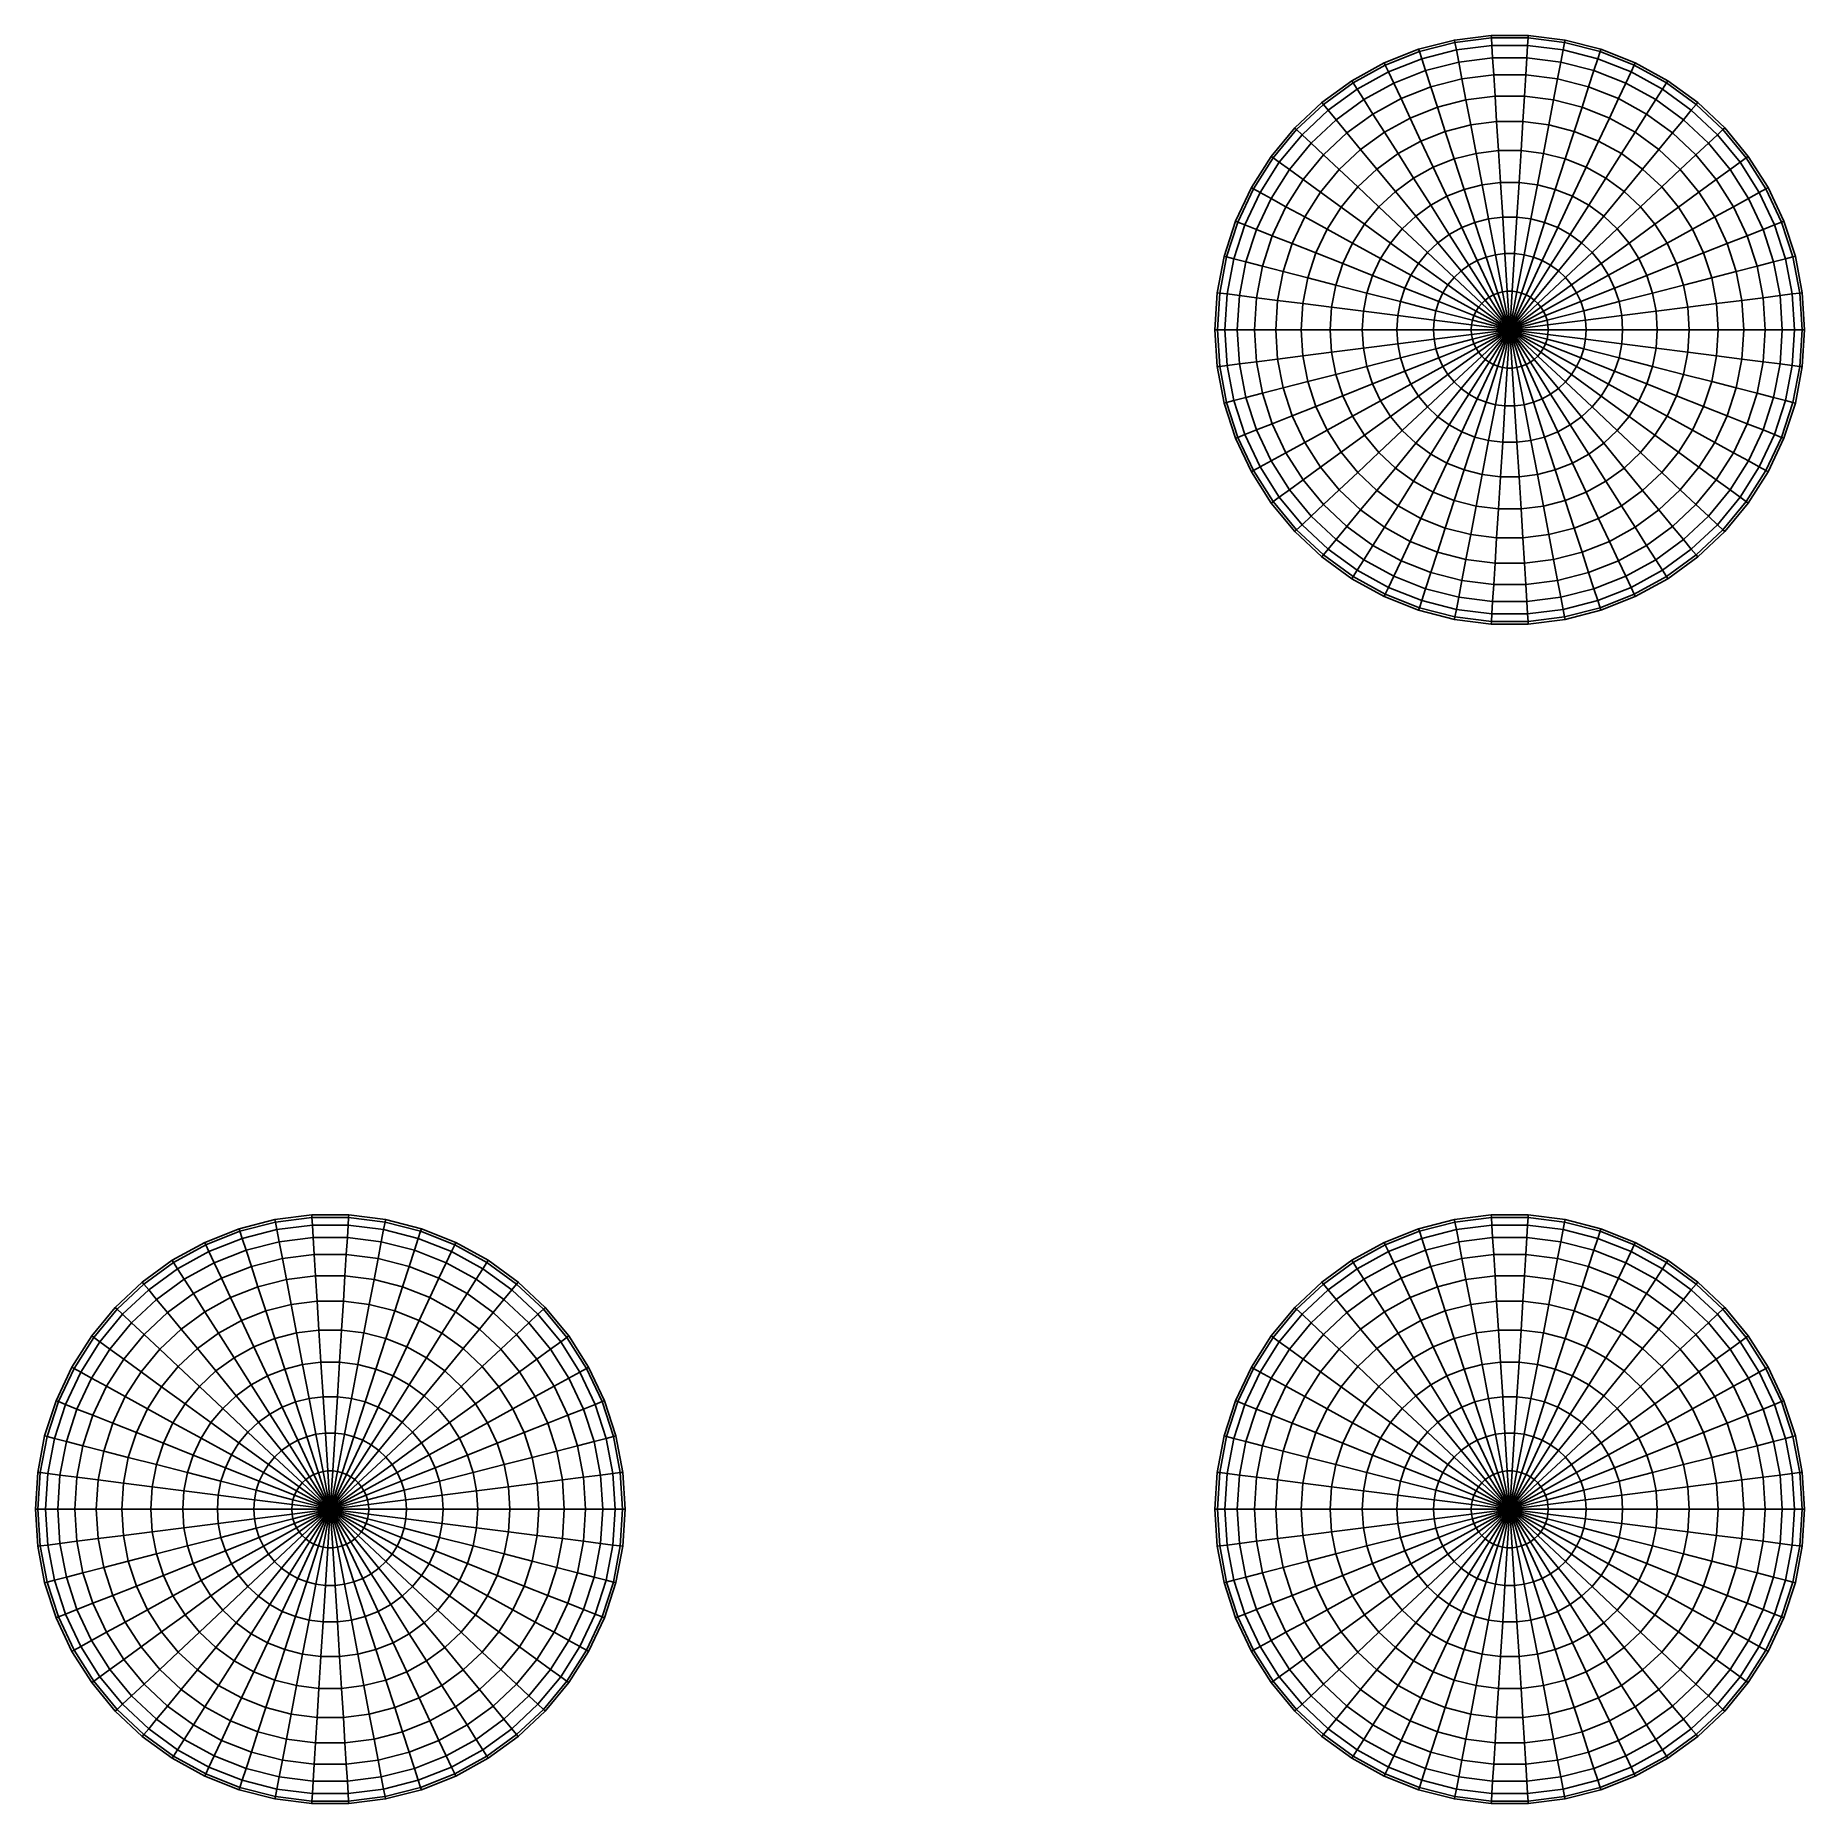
# Model space of a CAD drawing. Extents: x -1 to 5, y -1 to 5.
import ezdxf

# ---------------------------------------------------------------- set-up
doc = ezdxf.new("R2010")
doc.units = 0

msp = doc.modelspace()

# ---------------------------------------------------------------- linework, layer by layer
at = {"color": 171}
for points in [[(3.8142, 4.9739, 0.1305), (3.8126, 4.9823), (3.691, 4.9511), (3.6936, 4.9429, 0.1305)], [(3.8126, 4.9823), (3.8142, 4.9739, -0.1305), (3.6936, 4.9429, -0.1305), (3.691, 4.9511)], [(3.9377, 4.9895, 0.1305), (3.9372, 4.998), (3.8126, 4.9823), (3.8142, 4.9739, 0.1305)], [(3.9372, 4.998), (3.9377, 4.9895, -0.1305), (3.8142, 4.9739, -0.1305), (3.8126, 4.9823)], [(3.9393, 4.964, 0.2588), (3.9377, 4.9895, 0.1305), (3.8142, 4.9739, 0.1305), (3.819, 4.9488, 0.2588)], [(3.9377, 4.9895, -0.1305), (3.9393, 4.964, -0.2588), (3.819, 4.9488, -0.2588), (3.8142, 4.9739, -0.1305)], [(4.0623, 4.9895, 0.1305), (4.0628, 4.998), (3.9372, 4.998), (3.9377, 4.9895, 0.1305)], [(4.0628, 4.998), (4.0623, 4.9895, -0.1305), (3.9377, 4.9895, -0.1305), (3.9372, 4.998)], [(4.0607, 4.964, 0.2588), (4.0623, 4.9895, 0.1305), (3.9377, 4.9895, 0.1305), (3.9393, 4.964, 0.2588)], [(4.0623, 4.9895, -0.1305), (4.0607, 4.964, -0.2588), (3.9393, 4.964, -0.2588), (3.9377, 4.9895, -0.1305)], [(4.181, 4.9488, 0.2588), (4.1858, 4.9739, 0.1305), (4.0623, 4.9895, 0.1305), (4.0607, 4.964, 0.2588)], [(4.1858, 4.9739, -0.1305), (4.181, 4.9488, -0.2588), (4.0607, 4.964, -0.2588), (4.0623, 4.9895, -0.1305)], [(4.1858, 4.9739, 0.1305), (4.1874, 4.9823), (4.0628, 4.998), (4.0623, 4.9895, 0.1305)], [(4.1874, 4.9823), (4.1858, 4.9739, -0.1305), (4.0623, 4.9895, -0.1305), (4.0628, 4.998)], [(4.3064, 4.9429, 0.1305), (4.309, 4.9511), (4.1874, 4.9823), (4.1858, 4.9739, 0.1305)], [(4.309, 4.9511), (4.3064, 4.9429, -0.1305), (4.1858, 4.9739, -0.1305), (4.1874, 4.9823)], [(3.6936, 4.9429, 0.1305), (3.691, 4.9511), (3.5742, 4.9048), (3.5779, 4.8971, 0.1305)], [(3.691, 4.9511), (3.6936, 4.9429, -0.1305), (3.5779, 4.8971, -0.1305), (3.5742, 4.9048)], [(3.7015, 4.9187, 0.2588), (3.6936, 4.9429, 0.1305), (3.5779, 4.8971, 0.1305), (3.5887, 4.874, 0.2588)], [(3.6936, 4.9429, -0.1305), (3.7015, 4.9187, -0.2588), (3.5887, 4.874, -0.2588), (3.5779, 4.8971, -0.1305)], [(3.819, 4.9488, 0.2588), (3.8142, 4.9739, 0.1305), (3.6936, 4.9429, 0.1305), (3.7015, 4.9187, 0.2588)], [(3.8142, 4.9739, -0.1305), (3.819, 4.9488, -0.2588), (3.7015, 4.9187, -0.2588), (3.6936, 4.9429, -0.1305)], [(3.8269, 4.9075, 0.3827), (3.819, 4.9488, 0.2588), (3.7015, 4.9187, 0.2588), (3.7145, 4.8787, 0.3827)], [(3.819, 4.9488, -0.2588), (3.8269, 4.9075, -0.3827), (3.7145, 4.8787, -0.3827), (3.7015, 4.9187, -0.2588)], [(3.942, 4.9221, 0.3827), (3.9393, 4.964, 0.2588), (3.819, 4.9488, 0.2588), (3.8269, 4.9075, 0.3827)], [(3.9393, 4.964, -0.2588), (3.942, 4.9221, -0.3827), (3.8269, 4.9075, -0.3827), (3.819, 4.9488, -0.2588)], [(3.9456, 4.8643, 0.5), (3.942, 4.9221, 0.3827), (3.8269, 4.9075, 0.3827), (3.8377, 4.8507, 0.5)], [(3.942, 4.9221, -0.3827), (3.9456, 4.8643, -0.5), (3.8377, 4.8507, -0.5), (3.8269, 4.9075, -0.3827)], [(4.058, 4.9221, 0.3827), (4.0607, 4.964, 0.2588), (3.9393, 4.964, 0.2588), (3.942, 4.9221, 0.3827)], [(4.0607, 4.964, -0.2588), (4.058, 4.9221, -0.3827), (3.942, 4.9221, -0.3827), (3.9393, 4.964, -0.2588)], [(4.0544, 4.8643, 0.5), (4.058, 4.9221, 0.3827), (3.942, 4.9221, 0.3827), (3.9456, 4.8643, 0.5)], [(4.058, 4.9221, -0.3827), (4.0544, 4.8643, -0.5), (3.9456, 4.8643, -0.5), (3.942, 4.9221, -0.3827)], [(4.1623, 4.8507, 0.5), (4.1731, 4.9075, 0.3827), (4.058, 4.9221, 0.3827), (4.0544, 4.8643, 0.5)], [(4.1731, 4.9075, -0.3827), (4.1623, 4.8507, -0.5), (4.0544, 4.8643, -0.5), (4.058, 4.9221, -0.3827)], [(4.1731, 4.9075, 0.3827), (4.181, 4.9488, 0.2588), (4.0607, 4.964, 0.2588), (4.058, 4.9221, 0.3827)], [(4.181, 4.9488, -0.2588), (4.1731, 4.9075, -0.3827), (4.058, 4.9221, -0.3827), (4.0607, 4.964, -0.2588)], [(4.2855, 4.8787, 0.3827), (4.2985, 4.9187, 0.2588), (4.181, 4.9488, 0.2588), (4.1731, 4.9075, 0.3827)], [(4.2985, 4.9187, -0.2588), (4.2855, 4.8787, -0.3827), (4.1731, 4.9075, -0.3827), (4.181, 4.9488, -0.2588)], [(4.2985, 4.9187, 0.2588), (4.3064, 4.9429, 0.1305), (4.1858, 4.9739, 0.1305), (4.181, 4.9488, 0.2588)], [(4.3064, 4.9429, -0.1305), (4.2985, 4.9187, -0.2588), (4.181, 4.9488, -0.2588), (4.1858, 4.9739, -0.1305)], [(4.4113, 4.874, 0.2588), (4.4221, 4.8971, 0.1305), (4.3064, 4.9429, 0.1305), (4.2985, 4.9187, 0.2588)], [(4.4221, 4.8971, -0.1305), (4.4113, 4.874, -0.2588), (4.2985, 4.9187, -0.2588), (4.3064, 4.9429, -0.1305)], [(4.4221, 4.8971, 0.1305), (4.4258, 4.9048), (4.309, 4.9511), (4.3064, 4.9429, 0.1305)], [(4.4258, 4.9048), (4.4221, 4.8971, -0.1305), (4.3064, 4.9429, -0.1305), (4.309, 4.9511)], [(3.5779, 4.8971, 0.1305), (3.5742, 4.9048), (3.4642, 4.8443), (3.4688, 4.8371, 0.1305)], [(3.5742, 4.9048), (3.5779, 4.8971, -0.1305), (3.4688, 4.8371, -0.1305), (3.4642, 4.8443)], [(3.5887, 4.874, 0.2588), (3.5779, 4.8971, 0.1305), (3.4688, 4.8371, 0.1305), (3.4824, 4.8156, 0.2588)], [(3.5779, 4.8971, -0.1305), (3.5887, 4.874, -0.2588), (3.4824, 4.8156, -0.2588), (3.4688, 4.8371, -0.1305)], [(3.6066, 4.836, 0.3827), (3.5887, 4.874, 0.2588), (3.4824, 4.8156, 0.2588), (3.505, 4.7801, 0.3827)], [(3.5887, 4.874, -0.2588), (3.6066, 4.836, -0.3827), (3.505, 4.7801, -0.3827), (3.4824, 4.8156, -0.2588)], [(3.7145, 4.8787, 0.3827), (3.7015, 4.9187, 0.2588), (3.5887, 4.874, 0.2588), (3.6066, 4.836, 0.3827)], [(3.7015, 4.9187, -0.2588), (3.7145, 4.8787, -0.3827), (3.6066, 4.836, -0.3827), (3.5887, 4.874, -0.2588)], [(3.7324, 4.8236, 0.5), (3.7145, 4.8787, 0.3827), (3.6066, 4.836, 0.3827), (3.6313, 4.7836, 0.5)], [(3.7145, 4.8787, -0.3827), (3.7324, 4.8236, -0.5), (3.6313, 4.7836, -0.5), (3.6066, 4.836, -0.3827)], [(3.8377, 4.8507, 0.5), (3.8269, 4.9075, 0.3827), (3.7145, 4.8787, 0.3827), (3.7324, 4.8236, 0.5)], [(3.8269, 4.9075, -0.3827), (3.8377, 4.8507, -0.5), (3.7324, 4.8236, -0.5), (3.7145, 4.8787, -0.3827)], [(3.9502, 4.7918, 0.6088), (3.9456, 4.8643, 0.5), (3.8377, 4.8507, 0.5), (3.8513, 4.7793, 0.6088)], [(3.9456, 4.8643, -0.5), (3.9502, 4.7918, -0.6088), (3.8513, 4.7793, -0.6088), (3.8377, 4.8507, -0.5)], [(4.0498, 4.7918, 0.6088), (4.0544, 4.8643, 0.5), (3.9456, 4.8643, 0.5), (3.9502, 4.7918, 0.6088)], [(4.0544, 4.8643, -0.5), (4.0498, 4.7918, -0.6088), (3.9502, 4.7918, -0.6088), (3.9456, 4.8643, -0.5)], [(4.1487, 4.7793, 0.6088), (4.1623, 4.8507, 0.5), (4.0544, 4.8643, 0.5), (4.0498, 4.7918, 0.6088)], [(4.1623, 4.8507, -0.5), (4.1487, 4.7793, -0.6088), (4.0498, 4.7918, -0.6088), (4.0544, 4.8643, -0.5)], [(4.2676, 4.8236, 0.5), (4.2855, 4.8787, 0.3827), (4.1731, 4.9075, 0.3827), (4.1623, 4.8507, 0.5)], [(4.2855, 4.8787, -0.3827), (4.2676, 4.8236, -0.5), (4.1623, 4.8507, -0.5), (4.1731, 4.9075, -0.3827)], [(4.3687, 4.7836, 0.5), (4.3934, 4.836, 0.3827), (4.2855, 4.8787, 0.3827), (4.2676, 4.8236, 0.5)], [(4.3934, 4.836, -0.3827), (4.3687, 4.7836, -0.5), (4.2676, 4.8236, -0.5), (4.2855, 4.8787, -0.3827)], [(4.3934, 4.836, 0.3827), (4.4113, 4.874, 0.2588), (4.2985, 4.9187, 0.2588), (4.2855, 4.8787, 0.3827)], [(4.4113, 4.874, -0.2588), (4.3934, 4.836, -0.3827), (4.2855, 4.8787, -0.3827), (4.2985, 4.9187, -0.2588)], [(4.495, 4.7801, 0.3827), (4.5176, 4.8156, 0.2588), (4.4113, 4.874, 0.2588), (4.3934, 4.836, 0.3827)], [(4.5176, 4.8156, -0.2588), (4.495, 4.7801, -0.3827), (4.3934, 4.836, -0.3827), (4.4113, 4.874, -0.2588)], [(4.5176, 4.8156, 0.2588), (4.5312, 4.8371, 0.1305), (4.4221, 4.8971, 0.1305), (4.4113, 4.874, 0.2588)], [(4.5312, 4.8371, -0.1305), (4.5176, 4.8156, -0.2588), (4.4113, 4.874, -0.2588), (4.4221, 4.8971, -0.1305)], [(4.5312, 4.8371, 0.1305), (4.5358, 4.8443), (4.4258, 4.9048), (4.4221, 4.8971, 0.1305)], [(4.5358, 4.8443), (4.5312, 4.8371, -0.1305), (4.4221, 4.8971, -0.1305), (4.4258, 4.9048)], [(3.4688, 4.8371, 0.1305), (3.4642, 4.8443), (3.3626, 4.7705), (3.368, 4.7639, 0.1305)], [(3.4642, 4.8443), (3.4688, 4.8371, -0.1305), (3.368, 4.7639, -0.1305), (3.3626, 4.7705)], [(3.4824, 4.8156, 0.2588), (3.4688, 4.8371, 0.1305), (3.368, 4.7639, 0.1305), (3.3843, 4.7443, 0.2588)], [(3.4688, 4.8371, -0.1305), (3.4824, 4.8156, -0.2588), (3.3843, 4.7443, -0.2588), (3.368, 4.7639, -0.1305)], [(3.505, 4.7801, 0.3827), (3.4824, 4.8156, 0.2588), (3.3843, 4.7443, 0.2588), (3.4111, 4.7119, 0.3827)], [(3.4824, 4.8156, -0.2588), (3.505, 4.7801, -0.3827), (3.4111, 4.7119, -0.3827), (3.3843, 4.7443, -0.2588)], [(3.6313, 4.7836, 0.5), (3.6066, 4.836, 0.3827), (3.505, 4.7801, 0.3827), (3.536, 4.7312, 0.5)], [(3.6066, 4.836, -0.3827), (3.6313, 4.7836, -0.5), (3.536, 4.7312, -0.5), (3.505, 4.7801, -0.3827)], [(3.7548, 4.7545, 0.6088), (3.7324, 4.8236, 0.5), (3.6313, 4.7836, 0.5), (3.6622, 4.7178, 0.6088)], [(3.7324, 4.8236, -0.5), (3.7548, 4.7545, -0.6088), (3.6622, 4.7178, -0.6088), (3.6313, 4.7836, -0.5)], [(3.8513, 4.7793, 0.6088), (3.8377, 4.8507, 0.5), (3.7324, 4.8236, 0.5), (3.7548, 4.7545, 0.6088)], [(3.8377, 4.8507, -0.5), (3.8513, 4.7793, -0.6088), (3.7548, 4.7545, -0.6088), (3.7324, 4.8236, -0.5)], [(4.2452, 4.7545, 0.6088), (4.2676, 4.8236, 0.5), (4.1623, 4.8507, 0.5), (4.1487, 4.7793, 0.6088)], [(4.2676, 4.8236, -0.5), (4.2452, 4.7545, -0.6088), (4.1487, 4.7793, -0.6088), (4.1623, 4.8507, -0.5)], [(4.3378, 4.7178, 0.6088), (4.3687, 4.7836, 0.5), (4.2676, 4.8236, 0.5), (4.2452, 4.7545, 0.6088)], [(4.3687, 4.7836, -0.5), (4.3378, 4.7178, -0.6088), (4.2452, 4.7545, -0.6088), (4.2676, 4.8236, -0.5)], [(4.464, 4.7312, 0.5), (4.495, 4.7801, 0.3827), (4.3934, 4.836, 0.3827), (4.3687, 4.7836, 0.5)], [(4.495, 4.7801, -0.3827), (4.464, 4.7312, -0.5), (4.3687, 4.7836, -0.5), (4.3934, 4.836, -0.3827)], [(4.5889, 4.7119, 0.3827), (4.6157, 4.7443, 0.2588), (4.5176, 4.8156, 0.2588), (4.495, 4.7801, 0.3827)], [(4.6157, 4.7443, -0.2588), (4.5889, 4.7119, -0.3827), (4.495, 4.7801, -0.3827), (4.5176, 4.8156, -0.2588)], [(4.6157, 4.7443, 0.2588), (4.632, 4.7639, 0.1305), (4.5312, 4.8371, 0.1305), (4.5176, 4.8156, 0.2588)], [(4.632, 4.7639, -0.1305), (4.6157, 4.7443, -0.2588), (4.5176, 4.8156, -0.2588), (4.5312, 4.8371, -0.1305)], [(4.632, 4.7639, 0.1305), (4.6374, 4.7705), (4.5358, 4.8443), (4.5312, 4.8371, 0.1305)], [(4.6374, 4.7705), (4.632, 4.7639, -0.1305), (4.5312, 4.8371, -0.1305), (4.5358, 4.8443)], [(3.368, 4.7639, 0.1305), (3.3626, 4.7705), (3.271, 4.6845), (3.2773, 4.6787, 0.1305)], [(3.3626, 4.7705), (3.368, 4.7639, -0.1305), (3.2773, 4.6787, -0.1305), (3.271, 4.6845)], [(3.3843, 4.7443, 0.2588), (3.368, 4.7639, 0.1305), (3.2773, 4.6787, 0.1305), (3.2959, 4.6612, 0.2588)], [(3.368, 4.7639, -0.1305), (3.3843, 4.7443, -0.2588), (3.2959, 4.6612, -0.2588), (3.2773, 4.6787, -0.1305)], [(3.4111, 4.7119, 0.3827), (3.3843, 4.7443, 0.2588), (3.2959, 4.6612, 0.2588), (3.3265, 4.6324, 0.3827)], [(3.3843, 4.7443, -0.2588), (3.4111, 4.7119, -0.3827), (3.3265, 4.6324, -0.3827), (3.2959, 4.6612, -0.2588)], [(3.536, 4.7312, 0.5), (3.505, 4.7801, 0.3827), (3.4111, 4.7119, 0.3827), (3.448, 4.6673, 0.5)], [(3.505, 4.7801, -0.3827), (3.536, 4.7312, -0.5), (3.448, 4.6673, -0.5), (3.4111, 4.7119, -0.3827)], [(3.6622, 4.7178, 0.6088), (3.6313, 4.7836, 0.5), (3.536, 4.7312, 0.5), (3.5749, 4.6699, 0.6088)], [(3.6313, 4.7836, -0.5), (3.6622, 4.7178, -0.6088), (3.5749, 4.6699, -0.6088), (3.536, 4.7312, -0.5)], [(3.7815, 4.6725, 0.7071), (3.7548, 4.7545, 0.6088), (3.6622, 4.7178, 0.6088), (3.6989, 4.6398, 0.7071)], [(3.7548, 4.7545, -0.6088), (3.7815, 4.6725, -0.7071), (3.6989, 4.6398, -0.7071), (3.6622, 4.7178, -0.6088)], [(3.8675, 4.6946, 0.7071), (3.8513, 4.7793, 0.6088), (3.7548, 4.7545, 0.6088), (3.7815, 4.6725, 0.7071)], [(3.8513, 4.7793, -0.6088), (3.8675, 4.6946, -0.7071), (3.7815, 4.6725, -0.7071), (3.7548, 4.7545, -0.6088)], [(3.9556, 4.7057, 0.7071), (3.9502, 4.7918, 0.6088), (3.8513, 4.7793, 0.6088), (3.8675, 4.6946, 0.7071)], [(3.9502, 4.7918, -0.6088), (3.9556, 4.7057, -0.7071), (3.8675, 4.6946, -0.7071), (3.8513, 4.7793, -0.6088)], [(4.0444, 4.7057, 0.7071), (4.0498, 4.7918, 0.6088), (3.9502, 4.7918, 0.6088), (3.9556, 4.7057, 0.7071)], [(4.0498, 4.7918, -0.6088), (4.0444, 4.7057, -0.7071), (3.9556, 4.7057, -0.7071), (3.9502, 4.7918, -0.6088)], [(4.1325, 4.6946, 0.7071), (4.1487, 4.7793, 0.6088), (4.0498, 4.7918, 0.6088), (4.0444, 4.7057, 0.7071)], [(4.1487, 4.7793, -0.6088), (4.1325, 4.6946, -0.7071), (4.0444, 4.7057, -0.7071), (4.0498, 4.7918, -0.6088)], [(4.2185, 4.6725, 0.7071), (4.2452, 4.7545, 0.6088), (4.1487, 4.7793, 0.6088), (4.1325, 4.6946, 0.7071)], [(4.2452, 4.7545, -0.6088), (4.2185, 4.6725, -0.7071), (4.1325, 4.6946, -0.7071), (4.1487, 4.7793, -0.6088)], [(4.3011, 4.6398, 0.7071), (4.3378, 4.7178, 0.6088), (4.2452, 4.7545, 0.6088), (4.2185, 4.6725, 0.7071)], [(4.3378, 4.7178, -0.6088), (4.3011, 4.6398, -0.7071), (4.2185, 4.6725, -0.7071), (4.2452, 4.7545, -0.6088)], [(4.4251, 4.6699, 0.6088), (4.464, 4.7312, 0.5), (4.3687, 4.7836, 0.5), (4.3378, 4.7178, 0.6088)], [(4.464, 4.7312, -0.5), (4.4251, 4.6699, -0.6088), (4.3378, 4.7178, -0.6088), (4.3687, 4.7836, -0.5)], [(4.552, 4.6673, 0.5), (4.5889, 4.7119, 0.3827), (4.495, 4.7801, 0.3827), (4.464, 4.7312, 0.5)], [(4.5889, 4.7119, -0.3827), (4.552, 4.6673, -0.5), (4.464, 4.7312, -0.5), (4.495, 4.7801, -0.3827)], [(4.6735, 4.6324, 0.3827), (4.7041, 4.6612, 0.2588), (4.6157, 4.7443, 0.2588), (4.5889, 4.7119, 0.3827)], [(4.7041, 4.6612, -0.2588), (4.6735, 4.6324, -0.3827), (4.5889, 4.7119, -0.3827), (4.6157, 4.7443, -0.2588)], [(4.7041, 4.6612, 0.2588), (4.7227, 4.6787, 0.1305), (4.632, 4.7639, 0.1305), (4.6157, 4.7443, 0.2588)], [(4.7227, 4.6787, -0.1305), (4.7041, 4.6612, -0.2588), (4.6157, 4.7443, -0.2588), (4.632, 4.7639, -0.1305)], [(4.7227, 4.6787, 0.1305), (4.729, 4.6845), (4.6374, 4.7705), (4.632, 4.7639, 0.1305)], [(4.729, 4.6845), (4.7227, 4.6787, -0.1305), (4.632, 4.7639, -0.1305), (4.6374, 4.7705)], [(3.2773, 4.6787, 0.1305), (3.271, 4.6845), (3.191, 4.5878), (3.1979, 4.5828, 0.1305)], [(3.271, 4.6845), (3.2773, 4.6787, -0.1305), (3.1979, 4.5828, -0.1305), (3.191, 4.5878)], [(3.448, 4.6673, 0.5), (3.4111, 4.7119, 0.3827), (3.3265, 4.6324, 0.3827), (3.3687, 4.5928, 0.5)], [(3.4111, 4.7119, -0.3827), (3.448, 4.6673, -0.5), (3.3687, 4.5928, -0.5), (3.3265, 4.6324, -0.3827)], [(3.5749, 4.6699, 0.6088), (3.536, 4.7312, 0.5), (3.448, 4.6673, 0.5), (3.4943, 4.6113, 0.6088)], [(3.536, 4.7312, -0.5), (3.5749, 4.6699, -0.6088), (3.4943, 4.6113, -0.6088), (3.448, 4.6673, -0.5)], [(3.6989, 4.6398, 0.7071), (3.6622, 4.7178, 0.6088), (3.5749, 4.6699, 0.6088), (3.6211, 4.597, 0.7071)], [(3.6622, 4.7178, -0.6088), (3.6989, 4.6398, -0.7071), (3.6211, 4.597, -0.7071), (3.5749, 4.6699, -0.6088)], [(3.8859, 4.598, 0.7934), (3.8675, 4.6946, 0.7071), (3.7815, 4.6725, 0.7071), (3.8119, 4.579, 0.7934)], [(3.8675, 4.6946, -0.7071), (3.8859, 4.598, -0.7934), (3.8119, 4.579, -0.7934), (3.7815, 4.6725, -0.7071)], [(3.9618, 4.6076, 0.7934), (3.9556, 4.7057, 0.7071), (3.8675, 4.6946, 0.7071), (3.8859, 4.598, 0.7934)], [(3.9556, 4.7057, -0.7071), (3.9618, 4.6076, -0.7934), (3.8859, 4.598, -0.7934), (3.8675, 4.6946, -0.7071)], [(4.0382, 4.6076, 0.7934), (4.0444, 4.7057, 0.7071), (3.9556, 4.7057, 0.7071), (3.9618, 4.6076, 0.7934)], [(4.0444, 4.7057, -0.7071), (4.0382, 4.6076, -0.7934), (3.9618, 4.6076, -0.7934), (3.9556, 4.7057, -0.7071)], [(4.1141, 4.598, 0.7934), (4.1325, 4.6946, 0.7071), (4.0444, 4.7057, 0.7071), (4.0382, 4.6076, 0.7934)], [(4.1325, 4.6946, -0.7071), (4.1141, 4.598, -0.7934), (4.0382, 4.6076, -0.7934), (4.0444, 4.7057, -0.7071)], [(4.1881, 4.579, 0.7934), (4.2185, 4.6725, 0.7071), (4.1325, 4.6946, 0.7071), (4.1141, 4.598, 0.7934)], [(4.2185, 4.6725, -0.7071), (4.1881, 4.579, -0.7934), (4.1141, 4.598, -0.7934), (4.1325, 4.6946, -0.7071)], [(4.3789, 4.597, 0.7071), (4.4251, 4.6699, 0.6088), (4.3378, 4.7178, 0.6088), (4.3011, 4.6398, 0.7071)], [(4.4251, 4.6699, -0.6088), (4.3789, 4.597, -0.7071), (4.3011, 4.6398, -0.7071), (4.3378, 4.7178, -0.6088)], [(4.5057, 4.6113, 0.6088), (4.552, 4.6673, 0.5), (4.464, 4.7312, 0.5), (4.4251, 4.6699, 0.6088)], [(4.552, 4.6673, -0.5), (4.5057, 4.6113, -0.6088), (4.4251, 4.6699, -0.6088), (4.464, 4.7312, -0.5)], [(4.6313, 4.5928, 0.5), (4.6735, 4.6324, 0.3827), (4.5889, 4.7119, 0.3827), (4.552, 4.6673, 0.5)], [(4.6735, 4.6324, -0.3827), (4.6313, 4.5928, -0.5), (4.552, 4.6673, -0.5), (4.5889, 4.7119, -0.3827)], [(4.8021, 4.5828, 0.1305), (4.809, 4.5878), (4.729, 4.6845), (4.7227, 4.6787, 0.1305)], [(4.809, 4.5878), (4.8021, 4.5828, -0.1305), (4.7227, 4.6787, -0.1305), (4.729, 4.6845)], [(3.2959, 4.6612, 0.2588), (3.2773, 4.6787, 0.1305), (3.1979, 4.5828, 0.1305), (3.2185, 4.5678, 0.2588)], [(3.2773, 4.6787, -0.1305), (3.2959, 4.6612, -0.2588), (3.2185, 4.5678, -0.2588), (3.1979, 4.5828, -0.1305)], [(3.3265, 4.6324, 0.3827), (3.2959, 4.6612, 0.2588), (3.2185, 4.5678, 0.2588), (3.2526, 4.543, 0.3827)], [(3.2959, 4.6612, -0.2588), (3.3265, 4.6324, -0.3827), (3.2526, 4.543, -0.3827), (3.2185, 4.5678, -0.2588)], [(3.3687, 4.5928, 0.5), (3.3265, 4.6324, 0.3827), (3.2526, 4.543, 0.3827), (3.2994, 4.509, 0.5)], [(3.3265, 4.6324, -0.3827), (3.3687, 4.5928, -0.5), (3.2994, 4.509, -0.5), (3.2526, 4.543, -0.3827)], [(3.4943, 4.6113, 0.6088), (3.448, 4.6673, 0.5), (3.3687, 4.5928, 0.5), (3.4217, 4.5431, 0.6088)], [(3.448, 4.6673, -0.5), (3.4943, 4.6113, -0.6088), (3.4217, 4.5431, -0.6088), (3.3687, 4.5928, -0.5)], [(3.6211, 4.597, 0.7071), (3.5749, 4.6699, 0.6088), (3.4943, 4.6113, 0.6088), (3.5493, 4.5448, 0.7071)], [(3.5749, 4.6699, -0.6088), (3.6211, 4.597, -0.7071), (3.5493, 4.5448, -0.7071), (3.4943, 4.6113, -0.6088)], [(3.7408, 4.5508, 0.7934), (3.6989, 4.6398, 0.7071), (3.6211, 4.597, 0.7071), (3.6738, 4.514, 0.7934)], [(3.6989, 4.6398, -0.7071), (3.7408, 4.5508, -0.7934), (3.6738, 4.514, -0.7934), (3.6211, 4.597, -0.7071)], [(3.8119, 4.579, 0.7934), (3.7815, 4.6725, 0.7071), (3.6989, 4.6398, 0.7071), (3.7408, 4.5508, 0.7934)], [(3.7815, 4.6725, -0.7071), (3.8119, 4.579, -0.7934), (3.7408, 4.5508, -0.7934), (3.6989, 4.6398, -0.7071)], [(4.2592, 4.5508, 0.7934), (4.3011, 4.6398, 0.7071), (4.2185, 4.6725, 0.7071), (4.1881, 4.579, 0.7934)], [(4.3011, 4.6398, -0.7071), (4.2592, 4.5508, -0.7934), (4.1881, 4.579, -0.7934), (4.2185, 4.6725, -0.7071)], [(4.3262, 4.514, 0.7934), (4.3789, 4.597, 0.7071), (4.3011, 4.6398, 0.7071), (4.2592, 4.5508, 0.7934)], [(4.3789, 4.597, -0.7071), (4.3262, 4.514, -0.7934), (4.2592, 4.5508, -0.7934), (4.3011, 4.6398, -0.7071)], [(4.4507, 4.5448, 0.7071), (4.5057, 4.6113, 0.6088), (4.4251, 4.6699, 0.6088), (4.3789, 4.597, 0.7071)], [(4.5057, 4.6113, -0.6088), (4.4507, 4.5448, -0.7071), (4.3789, 4.597, -0.7071), (4.4251, 4.6699, -0.6088)], [(4.5783, 4.5431, 0.6088), (4.6313, 4.5928, 0.5), (4.552, 4.6673, 0.5), (4.5057, 4.6113, 0.6088)], [(4.6313, 4.5928, -0.5), (4.5783, 4.5431, -0.6088), (4.5057, 4.6113, -0.6088), (4.552, 4.6673, -0.5)], [(4.7006, 4.509, 0.5), (4.7474, 4.543, 0.3827), (4.6735, 4.6324, 0.3827), (4.6313, 4.5928, 0.5)], [(4.7474, 4.543, -0.3827), (4.7006, 4.509, -0.5), (4.6313, 4.5928, -0.5), (4.6735, 4.6324, -0.3827)], [(4.7474, 4.543, 0.3827), (4.7815, 4.5678, 0.2588), (4.7041, 4.6612, 0.2588), (4.6735, 4.6324, 0.3827)], [(4.7815, 4.5678, -0.2588), (4.7474, 4.543, -0.3827), (4.6735, 4.6324, -0.3827), (4.7041, 4.6612, -0.2588)], [(4.7815, 4.5678, 0.2588), (4.8021, 4.5828, 0.1305), (4.7227, 4.6787, 0.1305), (4.7041, 4.6612, 0.2588)], [(4.8021, 4.5828, -0.1305), (4.7815, 4.5678, -0.2588), (4.7041, 4.6612, -0.2588), (4.7227, 4.6787, -0.1305)], [(3.1979, 4.5828, 0.1305), (3.191, 4.5878), (3.1237, 4.4818), (3.1312, 4.4776, 0.1305)], [(3.191, 4.5878), (3.1979, 4.5828, -0.1305), (3.1312, 4.4776, -0.1305), (3.1237, 4.4818)], [(3.2185, 4.5678, 0.2588), (3.1979, 4.5828, 0.1305), (3.1312, 4.4776, 0.1305), (3.1536, 4.4653, 0.2588)], [(3.1979, 4.5828, -0.1305), (3.2185, 4.5678, -0.2588), (3.1536, 4.4653, -0.2588), (3.1312, 4.4776, -0.1305)], [(3.2526, 4.543, 0.3827), (3.2185, 4.5678, 0.2588), (3.1536, 4.4653, 0.2588), (3.1904, 4.4451, 0.3827)], [(3.2185, 4.5678, -0.2588), (3.2526, 4.543, -0.3827), (3.1904, 4.4451, -0.3827), (3.1536, 4.4653, -0.2588)], [(3.4217, 4.5431, 0.6088), (3.3687, 4.5928, 0.5), (3.2994, 4.509, 0.5), (3.3582, 4.4663, 0.6088)], [(3.3687, 4.5928, -0.5), (3.4217, 4.5431, -0.6088), (3.3582, 4.4663, -0.6088), (3.2994, 4.509, -0.5)], [(3.5493, 4.5448, 0.7071), (3.4943, 4.6113, 0.6088), (3.4217, 4.5431, 0.6088), (3.4845, 4.484, 0.7071)], [(3.4943, 4.6113, -0.6088), (3.5493, 4.5448, -0.7071), (3.4845, 4.484, -0.7071), (3.4217, 4.5431, -0.6088)], [(3.6738, 4.514, 0.7934), (3.6211, 4.597, 0.7071), (3.5493, 4.5448, 0.7071), (3.612, 4.4691, 0.7934)], [(3.6211, 4.597, -0.7071), (3.6738, 4.514, -0.7934), (3.612, 4.4691, -0.7934), (3.5493, 4.5448, -0.7071)], [(3.8455, 4.4755, 0.866), (3.8119, 4.579, 0.7934), (3.7408, 4.5508, 0.7934), (3.7871, 4.4524, 0.866)], [(3.8119, 4.579, -0.7934), (3.8455, 4.4755, -0.866), (3.7871, 4.4524, -0.866), (3.7408, 4.5508, -0.7934)], [(3.9063, 4.4911, 0.866), (3.8859, 4.598, 0.7934), (3.8119, 4.579, 0.7934), (3.8455, 4.4755, 0.866)], [(3.8859, 4.598, -0.7934), (3.9063, 4.4911, -0.866), (3.8455, 4.4755, -0.866), (3.8119, 4.579, -0.7934)], [(3.9686, 4.499, 0.866), (3.9618, 4.6076, 0.7934), (3.8859, 4.598, 0.7934), (3.9063, 4.4911, 0.866)], [(3.9618, 4.6076, -0.7934), (3.9686, 4.499, -0.866), (3.9063, 4.4911, -0.866), (3.8859, 4.598, -0.7934)], [(4.0314, 4.499, 0.866), (4.0382, 4.6076, 0.7934), (3.9618, 4.6076, 0.7934), (3.9686, 4.499, 0.866)], [(4.0382, 4.6076, -0.7934), (4.0314, 4.499, -0.866), (3.9686, 4.499, -0.866), (3.9618, 4.6076, -0.7934)], [(4.0937, 4.4911, 0.866), (4.1141, 4.598, 0.7934), (4.0382, 4.6076, 0.7934), (4.0314, 4.499, 0.866)], [(4.1141, 4.598, -0.7934), (4.0937, 4.4911, -0.866), (4.0314, 4.499, -0.866), (4.0382, 4.6076, -0.7934)], [(4.1545, 4.4755, 0.866), (4.1881, 4.579, 0.7934), (4.1141, 4.598, 0.7934), (4.0937, 4.4911, 0.866)], [(4.1881, 4.579, -0.7934), (4.1545, 4.4755, -0.866), (4.0937, 4.4911, -0.866), (4.1141, 4.598, -0.7934)], [(4.2129, 4.4524, 0.866), (4.2592, 4.5508, 0.7934), (4.1881, 4.579, 0.7934), (4.1545, 4.4755, 0.866)], [(4.2592, 4.5508, -0.7934), (4.2129, 4.4524, -0.866), (4.1545, 4.4755, -0.866), (4.1881, 4.579, -0.7934)], [(4.388, 4.4691, 0.7934), (4.4507, 4.5448, 0.7071), (4.3789, 4.597, 0.7071), (4.3262, 4.514, 0.7934)], [(4.4507, 4.5448, -0.7071), (4.388, 4.4691, -0.7934), (4.3262, 4.514, -0.7934), (4.3789, 4.597, -0.7071)], [(4.5155, 4.484, 0.7071), (4.5783, 4.5431, 0.6088), (4.5057, 4.6113, 0.6088), (4.4507, 4.5448, 0.7071)], [(4.5783, 4.5431, -0.6088), (4.5155, 4.484, -0.7071), (4.4507, 4.5448, -0.7071), (4.5057, 4.6113, -0.6088)], [(4.6418, 4.4663, 0.6088), (4.7006, 4.509, 0.5), (4.6313, 4.5928, 0.5), (4.5783, 4.5431, 0.6088)], [(4.7006, 4.509, -0.5), (4.6418, 4.4663, -0.6088), (4.5783, 4.5431, -0.6088), (4.6313, 4.5928, -0.5)], [(4.8096, 4.4451, 0.3827), (4.8464, 4.4653, 0.2588), (4.7815, 4.5678, 0.2588), (4.7474, 4.543, 0.3827)], [(4.8464, 4.4653, -0.2588), (4.8096, 4.4451, -0.3827), (4.7474, 4.543, -0.3827), (4.7815, 4.5678, -0.2588)], [(4.8464, 4.4653, 0.2588), (4.8688, 4.4776, 0.1305), (4.8021, 4.5828, 0.1305), (4.7815, 4.5678, 0.2588)], [(4.8688, 4.4776, -0.1305), (4.8464, 4.4653, -0.2588), (4.7815, 4.5678, -0.2588), (4.8021, 4.5828, -0.1305)], [(4.8688, 4.4776, 0.1305), (4.8763, 4.4818), (4.809, 4.5878), (4.8021, 4.5828, 0.1305)], [(4.8763, 4.4818), (4.8688, 4.4776, -0.1305), (4.8021, 4.5828, -0.1305), (4.809, 4.5878)], [(3.2994, 4.509, 0.5), (3.2526, 4.543, 0.3827), (3.1904, 4.4451, 0.3827), (3.2411, 4.4172, 0.5)], [(3.2526, 4.543, -0.3827), (3.2994, 4.509, -0.5), (3.2411, 4.4172, -0.5), (3.1904, 4.4451, -0.3827)], [(3.3582, 4.4663, 0.6088), (3.2994, 4.509, 0.5), (3.2411, 4.4172, 0.5), (3.3048, 4.3822, 0.6088)], [(3.2994, 4.509, -0.5), (3.3582, 4.4663, -0.6088), (3.3048, 4.3822, -0.6088), (3.2411, 4.4172, -0.5)], [(3.4845, 4.484, 0.7071), (3.4217, 4.5431, 0.6088), (3.3582, 4.4663, 0.6088), (3.4279, 4.4156, 0.7071)], [(3.4217, 4.5431, -0.6088), (3.4845, 4.484, -0.7071), (3.4279, 4.4156, -0.7071), (3.3582, 4.4663, -0.6088)], [(3.612, 4.4691, 0.7934), (3.5493, 4.5448, 0.7071), (3.4845, 4.484, 0.7071), (3.5562, 4.4167, 0.7934)], [(3.5493, 4.5448, -0.7071), (3.612, 4.4691, -0.7934), (3.5562, 4.4167, -0.7934), (3.4845, 4.484, -0.7071)], [(3.7321, 4.4222, 0.866), (3.6738, 4.514, 0.7934), (3.612, 4.4691, 0.7934), (3.6813, 4.3853, 0.866)], [(3.6738, 4.514, -0.7934), (3.7321, 4.4222, -0.866), (3.6813, 4.3853, -0.866), (3.612, 4.4691, -0.7934)], [(3.7871, 4.4524, 0.866), (3.7408, 4.5508, 0.7934), (3.6738, 4.514, 0.7934), (3.7321, 4.4222, 0.866)], [(3.7408, 4.5508, -0.7934), (3.7871, 4.4524, -0.866), (3.7321, 4.4222, -0.866), (3.6738, 4.514, -0.7934)], [(4.2679, 4.4222, 0.866), (4.3262, 4.514, 0.7934), (4.2592, 4.5508, 0.7934), (4.2129, 4.4524, 0.866)], [(4.3262, 4.514, -0.7934), (4.2679, 4.4222, -0.866), (4.2129, 4.4524, -0.866), (4.2592, 4.5508, -0.7934)], [(4.3187, 4.3853, 0.866), (4.388, 4.4691, 0.7934), (4.3262, 4.514, 0.7934), (4.2679, 4.4222, 0.866)], [(4.388, 4.4691, -0.7934), (4.3187, 4.3853, -0.866), (4.2679, 4.4222, -0.866), (4.3262, 4.514, -0.7934)], [(4.4438, 4.4167, 0.7934), (4.5155, 4.484, 0.7071), (4.4507, 4.5448, 0.7071), (4.388, 4.4691, 0.7934)], [(4.5155, 4.484, -0.7071), (4.4438, 4.4167, -0.7934), (4.388, 4.4691, -0.7934), (4.4507, 4.5448, -0.7071)], [(4.5721, 4.4156, 0.7071), (4.6418, 4.4663, 0.6088), (4.5783, 4.5431, 0.6088), (4.5155, 4.484, 0.7071)], [(4.6418, 4.4663, -0.6088), (4.5721, 4.4156, -0.7071), (4.5155, 4.484, -0.7071), (4.5783, 4.5431, -0.6088)], [(4.6952, 4.3822, 0.6088), (4.7589, 4.4172, 0.5), (4.7006, 4.509, 0.5), (4.6418, 4.4663, 0.6088)], [(4.7589, 4.4172, -0.5), (4.6952, 4.3822, -0.6088), (4.6418, 4.4663, -0.6088), (4.7006, 4.509, -0.5)], [(4.7589, 4.4172, 0.5), (4.8096, 4.4451, 0.3827), (4.7474, 4.543, 0.3827), (4.7006, 4.509, 0.5)], [(4.8096, 4.4451, -0.3827), (4.7589, 4.4172, -0.5), (4.7006, 4.509, -0.5), (4.7474, 4.543, -0.3827)], [(3.1312, 4.4776, 0.1305), (3.1237, 4.4818), (3.0702, 4.3681), (3.0782, 4.365, 0.1305)], [(3.1237, 4.4818), (3.1312, 4.4776, -0.1305), (3.0782, 4.365, -0.1305), (3.0702, 4.3681)], [(3.1536, 4.4653, 0.2588), (3.1312, 4.4776, 0.1305), (3.0782, 4.365, 0.1305), (3.1019, 4.3556, 0.2588)], [(3.1312, 4.4776, -0.1305), (3.1536, 4.4653, -0.2588), (3.1019, 4.3556, -0.2588), (3.0782, 4.365, -0.1305)], [(3.1904, 4.4451, 0.3827), (3.1536, 4.4653, 0.2588), (3.1019, 4.3556, 0.2588), (3.141, 4.3401, 0.3827)], [(3.1536, 4.4653, -0.2588), (3.1904, 4.4451, -0.3827), (3.141, 4.3401, -0.3827), (3.1019, 4.3556, -0.2588)], [(3.2411, 4.4172, 0.5), (3.1904, 4.4451, 0.3827), (3.141, 4.3401, 0.3827), (3.1948, 4.3188, 0.5)], [(3.1904, 4.4451, -0.3827), (3.2411, 4.4172, -0.5), (3.1948, 4.3188, -0.5), (3.141, 4.3401, -0.3827)], [(3.4279, 4.4156, 0.7071), (3.3582, 4.4663, 0.6088), (3.3048, 4.3822, 0.6088), (3.3804, 4.3407, 0.7071)], [(3.3582, 4.4663, -0.6088), (3.4279, 4.4156, -0.7071), (3.3804, 4.3407, -0.7071), (3.3048, 4.3822, -0.6088)], [(3.5562, 4.4167, 0.7934), (3.4845, 4.484, 0.7071), (3.4279, 4.4156, 0.7071), (3.5075, 4.3578, 0.7934)], [(3.4845, 4.484, -0.7071), (3.5562, 4.4167, -0.7934), (3.5075, 4.3578, -0.7934), (3.4279, 4.4156, -0.7071)], [(3.6813, 4.3853, 0.866), (3.612, 4.4691, 0.7934), (3.5562, 4.4167, 0.7934), (3.6355, 4.3423, 0.866)], [(3.612, 4.4691, -0.7934), (3.6813, 4.3853, -0.866), (3.6355, 4.3423, -0.866), (3.5562, 4.4167, -0.7934)], [(3.8371, 4.3463, 0.9239), (3.7871, 4.4524, 0.866), (3.7321, 4.4222, 0.866), (3.7949, 4.3231, 0.9239)], [(3.7871, 4.4524, -0.866), (3.8371, 4.3463, -0.9239), (3.7949, 4.3231, -0.9239), (3.7321, 4.4222, -0.866)], [(3.8817, 4.364, 0.9239), (3.8455, 4.4755, 0.866), (3.7871, 4.4524, 0.866), (3.8371, 4.3463, 0.9239)], [(3.8455, 4.4755, -0.866), (3.8817, 4.364, -0.9239), (3.8371, 4.3463, -0.9239), (3.7871, 4.4524, -0.866)], [(3.9283, 4.3759, 0.9239), (3.9063, 4.4911, 0.866), (3.8455, 4.4755, 0.866), (3.8817, 4.364, 0.9239)], [(3.9063, 4.4911, -0.866), (3.9283, 4.3759, -0.9239), (3.8817, 4.364, -0.9239), (3.8455, 4.4755, -0.866)], [(3.976, 4.3819, 0.9239), (3.9686, 4.499, 0.866), (3.9063, 4.4911, 0.866), (3.9283, 4.3759, 0.9239)], [(3.9686, 4.499, -0.866), (3.976, 4.3819, -0.9239), (3.9283, 4.3759, -0.9239), (3.9063, 4.4911, -0.866)], [(4.024, 4.3819, 0.9239), (4.0314, 4.499, 0.866), (3.9686, 4.499, 0.866), (3.976, 4.3819, 0.9239)], [(4.0314, 4.499, -0.866), (4.024, 4.3819, -0.9239), (3.976, 4.3819, -0.9239), (3.9686, 4.499, -0.866)], [(4.0717, 4.3759, 0.9239), (4.0937, 4.4911, 0.866), (4.0314, 4.499, 0.866), (4.024, 4.3819, 0.9239)], [(4.0937, 4.4911, -0.866), (4.0717, 4.3759, -0.9239), (4.024, 4.3819, -0.9239), (4.0314, 4.499, -0.866)], [(4.1183, 4.364, 0.9239), (4.1545, 4.4755, 0.866), (4.0937, 4.4911, 0.866), (4.0717, 4.3759, 0.9239)], [(4.1545, 4.4755, -0.866), (4.1183, 4.364, -0.9239), (4.0717, 4.3759, -0.9239), (4.0937, 4.4911, -0.866)], [(4.1629, 4.3463, 0.9239), (4.2129, 4.4524, 0.866), (4.1545, 4.4755, 0.866), (4.1183, 4.364, 0.9239)], [(4.2129, 4.4524, -0.866), (4.1629, 4.3463, -0.9239), (4.1183, 4.364, -0.9239), (4.1545, 4.4755, -0.866)], [(4.2051, 4.3231, 0.9239), (4.2679, 4.4222, 0.866), (4.2129, 4.4524, 0.866), (4.1629, 4.3463, 0.9239)], [(4.2679, 4.4222, -0.866), (4.2051, 4.3231, -0.9239), (4.1629, 4.3463, -0.9239), (4.2129, 4.4524, -0.866)], [(4.3645, 4.3423, 0.866), (4.4438, 4.4167, 0.7934), (4.388, 4.4691, 0.7934), (4.3187, 4.3853, 0.866)], [(4.4438, 4.4167, -0.7934), (4.3645, 4.3423, -0.866), (4.3187, 4.3853, -0.866), (4.388, 4.4691, -0.7934)], [(4.4925, 4.3578, 0.7934), (4.5721, 4.4156, 0.7071), (4.5155, 4.484, 0.7071), (4.4438, 4.4167, 0.7934)], [(4.5721, 4.4156, -0.7071), (4.4925, 4.3578, -0.7934), (4.4438, 4.4167, -0.7934), (4.5155, 4.484, -0.7071)], [(4.6196, 4.3407, 0.7071), (4.6952, 4.3822, 0.6088), (4.6418, 4.4663, 0.6088), (4.5721, 4.4156, 0.7071)], [(4.6952, 4.3822, -0.6088), (4.6196, 4.3407, -0.7071), (4.5721, 4.4156, -0.7071), (4.6418, 4.4663, -0.6088)], [(4.8052, 4.3188, 0.5), (4.859, 4.3401, 0.3827), (4.8096, 4.4451, 0.3827), (4.7589, 4.4172, 0.5)], [(4.859, 4.3401, -0.3827), (4.8052, 4.3188, -0.5), (4.7589, 4.4172, -0.5), (4.8096, 4.4451, -0.3827)], [(4.859, 4.3401, 0.3827), (4.8981, 4.3556, 0.2588), (4.8464, 4.4653, 0.2588), (4.8096, 4.4451, 0.3827)], [(4.8981, 4.3556, -0.2588), (4.859, 4.3401, -0.3827), (4.8096, 4.4451, -0.3827), (4.8464, 4.4653, -0.2588)], [(4.8981, 4.3556, 0.2588), (4.9218, 4.365, 0.1305), (4.8688, 4.4776, 0.1305), (4.8464, 4.4653, 0.2588)], [(4.9218, 4.365, -0.1305), (4.8981, 4.3556, -0.2588), (4.8464, 4.4653, -0.2588), (4.8688, 4.4776, -0.1305)], [(4.9218, 4.365, 0.1305), (4.9298, 4.3681), (4.8763, 4.4818), (4.8688, 4.4776, 0.1305)], [(4.9298, 4.3681), (4.9218, 4.365, -0.1305), (4.8688, 4.4776, -0.1305), (4.8763, 4.4818)], [(3.3048, 4.3822, 0.6088), (3.2411, 4.4172, 0.5), (3.1948, 4.3188, 0.5), (3.2624, 4.2921, 0.6088)], [(3.2411, 4.4172, -0.5), (3.3048, 4.3822, -0.6088), (3.2624, 4.2921, -0.6088), (3.1948, 4.3188, -0.5)], [(3.3804, 4.3407, 0.7071), (3.3048, 4.3822, 0.6088), (3.2624, 4.2921, 0.6088), (3.3425, 4.2603, 0.7071)], [(3.3048, 4.3822, -0.6088), (3.3804, 4.3407, -0.7071), (3.3425, 4.2603, -0.7071), (3.2624, 4.2921, -0.6088)], [(3.5075, 4.3578, 0.7934), (3.4279, 4.4156, 0.7071), (3.3804, 4.3407, 0.7071), (3.4665, 4.2933, 0.7934)], [(3.4279, 4.4156, -0.7071), (3.5075, 4.3578, -0.7934), (3.4665, 4.2933, -0.7934), (3.3804, 4.3407, -0.7071)], [(3.6355, 4.3423, 0.866), (3.5562, 4.4167, 0.7934), (3.5075, 4.3578, 0.7934), (3.5955, 4.2939, 0.866)], [(3.5562, 4.4167, -0.7934), (3.6355, 4.3423, -0.866), (3.5955, 4.2939, -0.866), (3.5075, 4.3578, -0.7934)], [(3.7561, 4.2949, 0.9239), (3.6813, 4.3853, 0.866), (3.6355, 4.3423, 0.866), (3.721, 4.262, 0.9239)], [(3.6813, 4.3853, -0.866), (3.7561, 4.2949, -0.9239), (3.721, 4.262, -0.9239), (3.6355, 4.3423, -0.866)], [(3.7949, 4.3231, 0.9239), (3.7321, 4.4222, 0.866), (3.6813, 4.3853, 0.866), (3.7561, 4.2949, 0.9239)], [(3.7321, 4.4222, -0.866), (3.7949, 4.3231, -0.9239), (3.7561, 4.2949, -0.9239), (3.6813, 4.3853, -0.866)], [(3.9837, 4.2583, 0.9659), (3.976, 4.3819, 0.9239), (3.9283, 4.3759, 0.9239), (3.9515, 4.2542, 0.9659)], [(3.976, 4.3819, -0.9239), (3.9837, 4.2583, -0.9659), (3.9515, 4.2542, -0.9659), (3.9283, 4.3759, -0.9239)], [(4.0163, 4.2583, 0.9659), (4.024, 4.3819, 0.9239), (3.976, 4.3819, 0.9239), (3.9837, 4.2583, 0.9659)], [(4.024, 4.3819, -0.9239), (4.0163, 4.2583, -0.9659), (3.9837, 4.2583, -0.9659), (3.976, 4.3819, -0.9239)], [(4.0485, 4.2542, 0.9659), (4.0717, 4.3759, 0.9239), (4.024, 4.3819, 0.9239), (4.0163, 4.2583, 0.9659)], [(4.0717, 4.3759, -0.9239), (4.0485, 4.2542, -0.9659), (4.0163, 4.2583, -0.9659), (4.024, 4.3819, -0.9239)], [(4.2439, 4.2949, 0.9239), (4.3187, 4.3853, 0.866), (4.2679, 4.4222, 0.866), (4.2051, 4.3231, 0.9239)], [(4.3187, 4.3853, -0.866), (4.2439, 4.2949, -0.9239), (4.2051, 4.3231, -0.9239), (4.2679, 4.4222, -0.866)], [(4.279, 4.262, 0.9239), (4.3645, 4.3423, 0.866), (4.3187, 4.3853, 0.866), (4.2439, 4.2949, 0.9239)], [(4.3645, 4.3423, -0.866), (4.279, 4.262, -0.9239), (4.2439, 4.2949, -0.9239), (4.3187, 4.3853, -0.866)], [(4.4045, 4.2939, 0.866), (4.4925, 4.3578, 0.7934), (4.4438, 4.4167, 0.7934), (4.3645, 4.3423, 0.866)], [(4.4925, 4.3578, -0.7934), (4.4045, 4.2939, -0.866), (4.3645, 4.3423, -0.866), (4.4438, 4.4167, -0.7934)], [(4.5335, 4.2933, 0.7934), (4.6196, 4.3407, 0.7071), (4.5721, 4.4156, 0.7071), (4.4925, 4.3578, 0.7934)], [(4.6196, 4.3407, -0.7071), (4.5335, 4.2933, -0.7934), (4.4925, 4.3578, -0.7934), (4.5721, 4.4156, -0.7071)], [(4.6575, 4.2603, 0.7071), (4.7376, 4.2921, 0.6088), (4.6952, 4.3822, 0.6088), (4.6196, 4.3407, 0.7071)], [(4.7376, 4.2921, -0.6088), (4.6575, 4.2603, -0.7071), (4.6196, 4.3407, -0.7071), (4.6952, 4.3822, -0.6088)], [(4.7376, 4.2921, 0.6088), (4.8052, 4.3188, 0.5), (4.7589, 4.4172, 0.5), (4.6952, 4.3822, 0.6088)], [(4.8052, 4.3188, -0.5), (4.7376, 4.2921, -0.6088), (4.6952, 4.3822, -0.6088), (4.7589, 4.4172, -0.5)], [(3.0782, 4.365, 0.1305), (3.0702, 4.3681), (3.0314, 4.2487), (3.0397, 4.2466, 0.1305)], [(3.0702, 4.3681), (3.0782, 4.365, -0.1305), (3.0397, 4.2466, -0.1305), (3.0314, 4.2487)], [(3.1019, 4.3556, 0.2588), (3.0782, 4.365, 0.1305), (3.0397, 4.2466, 0.1305), (3.0644, 4.2402, 0.2588)], [(3.0782, 4.365, -0.1305), (3.1019, 4.3556, -0.2588), (3.0644, 4.2402, -0.2588), (3.0397, 4.2466, -0.1305)], [(3.141, 4.3401, 0.3827), (3.1019, 4.3556, 0.2588), (3.0644, 4.2402, 0.2588), (3.1051, 4.2298, 0.3827)], [(3.1019, 4.3556, -0.2588), (3.141, 4.3401, -0.3827), (3.1051, 4.2298, -0.3827), (3.0644, 4.2402, -0.2588)], [(3.1948, 4.3188, 0.5), (3.141, 4.3401, 0.3827), (3.1051, 4.2298, 0.3827), (3.1612, 4.2154, 0.5)], [(3.141, 4.3401, -0.3827), (3.1948, 4.3188, -0.5), (3.1612, 4.2154, -0.5), (3.1051, 4.2298, -0.3827)], [(3.4665, 4.2933, 0.7934), (3.3804, 4.3407, 0.7071), (3.3425, 4.2603, 0.7071), (3.434, 4.2241, 0.7934)], [(3.3804, 4.3407, -0.7071), (3.4665, 4.2933, -0.7934), (3.434, 4.2241, -0.7934), (3.3425, 4.2603, -0.7071)], [(3.5955, 4.2939, 0.866), (3.5075, 4.3578, 0.7934), (3.4665, 4.2933, 0.7934), (3.5618, 4.2409, 0.866)], [(3.5075, 4.3578, -0.7934), (3.5955, 4.2939, -0.866), (3.5618, 4.2409, -0.866), (3.4665, 4.2933, -0.7934)], [(3.721, 4.262, 0.9239), (3.6355, 4.3423, 0.866), (3.5955, 4.2939, 0.866), (3.6904, 4.2249, 0.9239)], [(3.6355, 4.3423, -0.866), (3.721, 4.262, -0.9239), (3.6904, 4.2249, -0.9239), (3.5955, 4.2939, -0.866)], [(3.8613, 4.2185, 0.9659), (3.7949, 4.3231, 0.9239), (3.7561, 4.2949, 0.9239), (3.835, 4.1994, 0.9659)], [(3.7949, 4.3231, -0.9239), (3.8613, 4.2185, -0.9659), (3.835, 4.1994, -0.9659), (3.7561, 4.2949, -0.9239)], [(3.8898, 4.2342, 0.9659), (3.8371, 4.3463, 0.9239), (3.7949, 4.3231, 0.9239), (3.8613, 4.2185, 0.9659)], [(3.8371, 4.3463, -0.9239), (3.8898, 4.2342, -0.9659), (3.8613, 4.2185, -0.9659), (3.7949, 4.3231, -0.9239)], [(3.92, 4.2462, 0.9659), (3.8817, 4.364, 0.9239), (3.8371, 4.3463, 0.9239), (3.8898, 4.2342, 0.9659)], [(3.8817, 4.364, -0.9239), (3.92, 4.2462, -0.9659), (3.8898, 4.2342, -0.9659), (3.8371, 4.3463, -0.9239)], [(3.9515, 4.2542, 0.9659), (3.9283, 4.3759, 0.9239), (3.8817, 4.364, 0.9239), (3.92, 4.2462, 0.9659)], [(3.9283, 4.3759, -0.9239), (3.9515, 4.2542, -0.9659), (3.92, 4.2462, -0.9659), (3.8817, 4.364, -0.9239)], [(4.08, 4.2462, 0.9659), (4.1183, 4.364, 0.9239), (4.0717, 4.3759, 0.9239), (4.0485, 4.2542, 0.9659)], [(4.1183, 4.364, -0.9239), (4.08, 4.2462, -0.9659), (4.0485, 4.2542, -0.9659), (4.0717, 4.3759, -0.9239)], [(4.1102, 4.2342, 0.9659), (4.1629, 4.3463, 0.9239), (4.1183, 4.364, 0.9239), (4.08, 4.2462, 0.9659)], [(4.1629, 4.3463, -0.9239), (4.1102, 4.2342, -0.9659), (4.08, 4.2462, -0.9659), (4.1183, 4.364, -0.9239)], [(4.1387, 4.2185, 0.9659), (4.2051, 4.3231, 0.9239), (4.1629, 4.3463, 0.9239), (4.1102, 4.2342, 0.9659)], [(4.2051, 4.3231, -0.9239), (4.1387, 4.2185, -0.9659), (4.1102, 4.2342, -0.9659), (4.1629, 4.3463, -0.9239)], [(4.165, 4.1994, 0.9659), (4.2439, 4.2949, 0.9239), (4.2051, 4.3231, 0.9239), (4.1387, 4.2185, 0.9659)], [(4.2439, 4.2949, -0.9239), (4.165, 4.1994, -0.9659), (4.1387, 4.2185, -0.9659), (4.2051, 4.3231, -0.9239)], [(4.3096, 4.2249, 0.9239), (4.4045, 4.2939, 0.866), (4.3645, 4.3423, 0.866), (4.279, 4.262, 0.9239)], [(4.4045, 4.2939, -0.866), (4.3096, 4.2249, -0.9239), (4.279, 4.262, -0.9239), (4.3645, 4.3423, -0.866)], [(4.4382, 4.2409, 0.866), (4.5335, 4.2933, 0.7934), (4.4925, 4.3578, 0.7934), (4.4045, 4.2939, 0.866)], [(4.5335, 4.2933, -0.7934), (4.4382, 4.2409, -0.866), (4.4045, 4.2939, -0.866), (4.4925, 4.3578, -0.7934)], [(4.566, 4.2241, 0.7934), (4.6575, 4.2603, 0.7071), (4.6196, 4.3407, 0.7071), (4.5335, 4.2933, 0.7934)], [(4.6575, 4.2603, -0.7071), (4.566, 4.2241, -0.7934), (4.5335, 4.2933, -0.7934), (4.6196, 4.3407, -0.7071)], [(4.8388, 4.2154, 0.5), (4.8949, 4.2298, 0.3827), (4.859, 4.3401, 0.3827), (4.8052, 4.3188, 0.5)], [(4.8949, 4.2298, -0.3827), (4.8388, 4.2154, -0.5), (4.8052, 4.3188, -0.5), (4.859, 4.3401, -0.3827)], [(4.8949, 4.2298, 0.3827), (4.9356, 4.2402, 0.2588), (4.8981, 4.3556, 0.2588), (4.859, 4.3401, 0.3827)], [(4.9356, 4.2402, -0.2588), (4.8949, 4.2298, -0.3827), (4.859, 4.3401, -0.3827), (4.8981, 4.3556, -0.2588)], [(4.9356, 4.2402, 0.2588), (4.9603, 4.2466, 0.1305), (4.9218, 4.365, 0.1305), (4.8981, 4.3556, 0.2588)], [(4.9603, 4.2466, -0.1305), (4.9356, 4.2402, -0.2588), (4.8981, 4.3556, -0.2588), (4.9218, 4.365, -0.1305)], [(4.9603, 4.2466, 0.1305), (4.9686, 4.2487), (4.9298, 4.3681), (4.9218, 4.365, 0.1305)], [(4.9686, 4.2487), (4.9603, 4.2466, -0.1305), (4.9218, 4.365, -0.1305), (4.9298, 4.3681)], [(3.2624, 4.2921, 0.6088), (3.1948, 4.3188, 0.5), (3.1612, 4.2154, 0.5), (3.2316, 4.1973, 0.6088)], [(3.1948, 4.3188, -0.5), (3.2624, 4.2921, -0.6088), (3.2316, 4.1973, -0.6088), (3.1612, 4.2154, -0.5)], [(3.3425, 4.2603, 0.7071), (3.2624, 4.2921, 0.6088), (3.2316, 4.1973, 0.6088), (3.3151, 4.1759, 0.7071)], [(3.2624, 4.2921, -0.6088), (3.3425, 4.2603, -0.7071), (3.3151, 4.1759, -0.7071), (3.2316, 4.1973, -0.6088)], [(3.434, 4.2241, 0.7934), (3.3425, 4.2603, 0.7071), (3.3151, 4.1759, 0.7071), (3.4104, 4.1514, 0.7934)], [(3.3425, 4.2603, -0.7071), (3.434, 4.2241, -0.7934), (3.4104, 4.1514, -0.7934), (3.3151, 4.1759, -0.7071)], [(3.5618, 4.2409, 0.866), (3.4665, 4.2933, 0.7934), (3.434, 4.2241, 0.7934), (3.5351, 4.1841, 0.866)], [(3.4665, 4.2933, -0.7934), (3.5618, 4.2409, -0.866), (3.5351, 4.1841, -0.866), (3.434, 4.2241, -0.7934)], [(3.6904, 4.2249, 0.9239), (3.5955, 4.2939, 0.866), (3.5618, 4.2409, 0.866), (3.6647, 4.1844, 0.9239)], [(3.5955, 4.2939, -0.866), (3.6904, 4.2249, -0.9239), (3.6647, 4.1844, -0.9239), (3.5618, 4.2409, -0.866)], [(3.8113, 4.1772, 0.9659), (3.721, 4.262, 0.9239), (3.6904, 4.2249, 0.9239), (3.7906, 4.1521, 0.9659)], [(3.721, 4.262, -0.9239), (3.8113, 4.1772, -0.9659), (3.7906, 4.1521, -0.9659), (3.6904, 4.2249, -0.9239)], [(3.835, 4.1994, 0.9659), (3.7561, 4.2949, 0.9239), (3.721, 4.262, 0.9239), (3.8113, 4.1772, 0.9659)], [(3.7561, 4.2949, -0.9239), (3.835, 4.1994, -0.9659), (3.8113, 4.1772, -0.9659), (3.721, 4.262, -0.9239)], [(4.1887, 4.1772, 0.9659), (4.279, 4.262, 0.9239), (4.2439, 4.2949, 0.9239), (4.165, 4.1994, 0.9659)], [(4.279, 4.262, -0.9239), (4.1887, 4.1772, -0.9659), (4.165, 4.1994, -0.9659), (4.2439, 4.2949, -0.9239)], [(4.2094, 4.1521, 0.9659), (4.3096, 4.2249, 0.9239), (4.279, 4.262, 0.9239), (4.1887, 4.1772, 0.9659)], [(4.3096, 4.2249, -0.9239), (4.2094, 4.1521, -0.9659), (4.1887, 4.1772, -0.9659), (4.279, 4.262, -0.9239)], [(4.3353, 4.1844, 0.9239), (4.4382, 4.2409, 0.866), (4.4045, 4.2939, 0.866), (4.3096, 4.2249, 0.9239)], [(4.4382, 4.2409, -0.866), (4.3353, 4.1844, -0.9239), (4.3096, 4.2249, -0.9239), (4.4045, 4.2939, -0.866)], [(4.4649, 4.1841, 0.866), (4.566, 4.2241, 0.7934), (4.5335, 4.2933, 0.7934), (4.4382, 4.2409, 0.866)], [(4.566, 4.2241, -0.7934), (4.4649, 4.1841, -0.866), (4.4382, 4.2409, -0.866), (4.5335, 4.2933, -0.7934)], [(4.5896, 4.1514, 0.7934), (4.6849, 4.1759, 0.7071), (4.6575, 4.2603, 0.7071), (4.566, 4.2241, 0.7934)], [(4.6849, 4.1759, -0.7071), (4.5896, 4.1514, -0.7934), (4.566, 4.2241, -0.7934), (4.6575, 4.2603, -0.7071)], [(4.6849, 4.1759, 0.7071), (4.7684, 4.1973, 0.6088), (4.7376, 4.2921, 0.6088), (4.6575, 4.2603, 0.7071)], [(4.7684, 4.1973, -0.6088), (4.6849, 4.1759, -0.7071), (4.6575, 4.2603, -0.7071), (4.7376, 4.2921, -0.6088)], [(4.7684, 4.1973, 0.6088), (4.8388, 4.2154, 0.5), (4.8052, 4.3188, 0.5), (4.7376, 4.2921, 0.6088)], [(4.8388, 4.2154, -0.5), (4.7684, 4.1973, -0.6088), (4.7376, 4.2921, -0.6088), (4.8052, 4.3188, -0.5)], [(3.0397, 4.2466, 0.1305), (3.0314, 4.2487), (3.0079, 4.1253), (3.0164, 4.1243, 0.1305)], [(3.0314, 4.2487), (3.0397, 4.2466, -0.1305), (3.0164, 4.1243, -0.1305), (3.0079, 4.1253)], [(3.0644, 4.2402, 0.2588), (3.0397, 4.2466, 0.1305), (3.0164, 4.1243, 0.1305), (3.0417, 4.1211, 0.2588)], [(3.0397, 4.2466, -0.1305), (3.0644, 4.2402, -0.2588), (3.0417, 4.1211, -0.2588), (3.0164, 4.1243, -0.1305)], [(3.1051, 4.2298, 0.3827), (3.0644, 4.2402, 0.2588), (3.0417, 4.1211, 0.2588), (3.0834, 4.1158, 0.3827)], [(3.0644, 4.2402, -0.2588), (3.1051, 4.2298, -0.3827), (3.0834, 4.1158, -0.3827), (3.0417, 4.1211, -0.2588)], [(3.1612, 4.2154, 0.5), (3.1051, 4.2298, 0.3827), (3.0834, 4.1158, 0.3827), (3.1408, 4.1085, 0.5)], [(3.1051, 4.2298, -0.3827), (3.1612, 4.2154, -0.5), (3.1408, 4.1085, -0.5), (3.0834, 4.1158, -0.3827)], [(3.2316, 4.1973, 0.6088), (3.1612, 4.2154, 0.5), (3.1408, 4.1085, 0.5), (3.2129, 4.0994, 0.6088)], [(3.1612, 4.2154, -0.5), (3.2316, 4.1973, -0.6088), (3.2129, 4.0994, -0.6088), (3.1408, 4.1085, -0.5)], [(3.5351, 4.1841, 0.866), (3.434, 4.2241, 0.7934), (3.4104, 4.1514, 0.7934), (3.5157, 4.1243, 0.866)], [(3.434, 4.2241, -0.7934), (3.5351, 4.1841, -0.866), (3.5157, 4.1243, -0.866), (3.4104, 4.1514, -0.7934)], [(3.6647, 4.1844, 0.9239), (3.5618, 4.2409, 0.866), (3.5351, 4.1841, 0.866), (3.6442, 4.1409, 0.9239)], [(3.5618, 4.2409, -0.866), (3.6647, 4.1844, -0.9239), (3.6442, 4.1409, -0.9239), (3.5351, 4.1841, -0.866)], [(3.7906, 4.1521, 0.9659), (3.6904, 4.2249, 0.9239), (3.6647, 4.1844, 0.9239), (3.7732, 4.1247, 0.9659)], [(3.6904, 4.2249, -0.9239), (3.7906, 4.1521, -0.9659), (3.7732, 4.1247, -0.9659), (3.6647, 4.1844, -0.9239)], [(3.9301, 4.1102, 0.9914), (3.8613, 4.2185, 0.9659), (3.835, 4.1994, 0.9659), (3.9168, 4.1006, 0.9914)], [(3.8613, 4.2185, -0.9659), (3.9301, 4.1102, -0.9914), (3.9168, 4.1006, -0.9914), (3.835, 4.1994, -0.9659)], [(3.9444, 4.1181, 0.9914), (3.8898, 4.2342, 0.9659), (3.8613, 4.2185, 0.9659), (3.9301, 4.1102, 0.9914)], [(3.8898, 4.2342, -0.9659), (3.9444, 4.1181, -0.9914), (3.9301, 4.1102, -0.9914), (3.8613, 4.2185, -0.9659)], [(3.9597, 4.1241, 0.9914), (3.92, 4.2462, 0.9659), (3.8898, 4.2342, 0.9659), (3.9444, 4.1181, 0.9914)], [(3.92, 4.2462, -0.9659), (3.9597, 4.1241, -0.9914), (3.9444, 4.1181, -0.9914), (3.8898, 4.2342, -0.9659)], [(3.9755, 4.1282, 0.9914), (3.9515, 4.2542, 0.9659), (3.92, 4.2462, 0.9659), (3.9597, 4.1241, 0.9914)], [(3.9515, 4.2542, -0.9659), (3.9755, 4.1282, -0.9914), (3.9597, 4.1241, -0.9914), (3.92, 4.2462, -0.9659)], [(3.9918, 4.1303, 0.9914), (3.9837, 4.2583, 0.9659), (3.9515, 4.2542, 0.9659), (3.9755, 4.1282, 0.9914)], [(3.9837, 4.2583, -0.9659), (3.9918, 4.1303, -0.9914), (3.9755, 4.1282, -0.9914), (3.9515, 4.2542, -0.9659)], [(4.0082, 4.1303, 0.9914), (4.0163, 4.2583, 0.9659), (3.9837, 4.2583, 0.9659), (3.9918, 4.1303, 0.9914)], [(4.0163, 4.2583, -0.9659), (4.0082, 4.1303, -0.9914), (3.9918, 4.1303, -0.9914), (3.9837, 4.2583, -0.9659)], [(4.0245, 4.1282, 0.9914), (4.0485, 4.2542, 0.9659), (4.0163, 4.2583, 0.9659), (4.0082, 4.1303, 0.9914)], [(4.0485, 4.2542, -0.9659), (4.0245, 4.1282, -0.9914), (4.0082, 4.1303, -0.9914), (4.0163, 4.2583, -0.9659)], [(4.0403, 4.1241, 0.9914), (4.08, 4.2462, 0.9659), (4.0485, 4.2542, 0.9659), (4.0245, 4.1282, 0.9914)], [(4.08, 4.2462, -0.9659), (4.0403, 4.1241, -0.9914), (4.0245, 4.1282, -0.9914), (4.0485, 4.2542, -0.9659)], [(4.0556, 4.1181, 0.9914), (4.1102, 4.2342, 0.9659), (4.08, 4.2462, 0.9659), (4.0403, 4.1241, 0.9914)], [(4.1102, 4.2342, -0.9659), (4.0556, 4.1181, -0.9914), (4.0403, 4.1241, -0.9914), (4.08, 4.2462, -0.9659)], [(4.0699, 4.1102, 0.9914), (4.1387, 4.2185, 0.9659), (4.1102, 4.2342, 0.9659), (4.0556, 4.1181, 0.9914)], [(4.1387, 4.2185, -0.9659), (4.0699, 4.1102, -0.9914), (4.0556, 4.1181, -0.9914), (4.1102, 4.2342, -0.9659)], [(4.0832, 4.1006, 0.9914), (4.165, 4.1994, 0.9659), (4.1387, 4.2185, 0.9659), (4.0699, 4.1102, 0.9914)], [(4.165, 4.1994, -0.9659), (4.0832, 4.1006, -0.9914), (4.0699, 4.1102, -0.9914), (4.1387, 4.2185, -0.9659)], [(4.2268, 4.1247, 0.9659), (4.3353, 4.1844, 0.9239), (4.3096, 4.2249, 0.9239), (4.2094, 4.1521, 0.9659)], [(4.3353, 4.1844, -0.9239), (4.2268, 4.1247, -0.9659), (4.2094, 4.1521, -0.9659), (4.3096, 4.2249, -0.9239)], [(4.3558, 4.1409, 0.9239), (4.4649, 4.1841, 0.866), (4.4382, 4.2409, 0.866), (4.3353, 4.1844, 0.9239)], [(4.4649, 4.1841, -0.866), (4.3558, 4.1409, -0.9239), (4.3353, 4.1844, -0.9239), (4.4382, 4.2409, -0.866)], [(4.4843, 4.1243, 0.866), (4.5896, 4.1514, 0.7934), (4.566, 4.2241, 0.7934), (4.4649, 4.1841, 0.866)], [(4.5896, 4.1514, -0.7934), (4.4843, 4.1243, -0.866), (4.4649, 4.1841, -0.866), (4.566, 4.2241, -0.7934)], [(4.7871, 4.0994, 0.6088), (4.8592, 4.1085, 0.5), (4.8388, 4.2154, 0.5), (4.7684, 4.1973, 0.6088)], [(4.8592, 4.1085, -0.5), (4.7871, 4.0994, -0.6088), (4.7684, 4.1973, -0.6088), (4.8388, 4.2154, -0.5)], [(4.8592, 4.1085, 0.5), (4.9166, 4.1158, 0.3827), (4.8949, 4.2298, 0.3827), (4.8388, 4.2154, 0.5)], [(4.9166, 4.1158, -0.3827), (4.8592, 4.1085, -0.5), (4.8388, 4.2154, -0.5), (4.8949, 4.2298, -0.3827)], [(4.9166, 4.1158, 0.3827), (4.9583, 4.1211, 0.2588), (4.9356, 4.2402, 0.2588), (4.8949, 4.2298, 0.3827)], [(4.9583, 4.1211, -0.2588), (4.9166, 4.1158, -0.3827), (4.8949, 4.2298, -0.3827), (4.9356, 4.2402, -0.2588)], [(4.9583, 4.1211, 0.2588), (4.9836, 4.1243, 0.1305), (4.9603, 4.2466, 0.1305), (4.9356, 4.2402, 0.2588)], [(4.9836, 4.1243, -0.1305), (4.9583, 4.1211, -0.2588), (4.9356, 4.2402, -0.2588), (4.9603, 4.2466, -0.1305)], [(4.9836, 4.1243, 0.1305), (4.9921, 4.1253), (4.9686, 4.2487), (4.9603, 4.2466, 0.1305)], [(4.9921, 4.1253), (4.9836, 4.1243, -0.1305), (4.9603, 4.2466, -0.1305), (4.9686, 4.2487)], [(3.3151, 4.1759, 0.7071), (3.2316, 4.1973, 0.6088), (3.2129, 4.0994, 0.6088), (3.2985, 4.0886, 0.7071)], [(3.2316, 4.1973, -0.6088), (3.3151, 4.1759, -0.7071), (3.2985, 4.0886, -0.7071), (3.2129, 4.0994, -0.6088)], [(3.4104, 4.1514, 0.7934), (3.3151, 4.1759, 0.7071), (3.2985, 4.0886, 0.7071), (3.396, 4.0763, 0.7934)], [(3.3151, 4.1759, -0.7071), (3.4104, 4.1514, -0.7934), (3.396, 4.0763, -0.7934), (3.2985, 4.0886, -0.7071)], [(3.5157, 4.1243, 0.866), (3.4104, 4.1514, 0.7934), (3.396, 4.0763, 0.7934), (3.5039, 4.0627, 0.866)], [(3.4104, 4.1514, -0.7934), (3.5157, 4.1243, -0.866), (3.5039, 4.0627, -0.866), (3.396, 4.0763, -0.7934)], [(3.6442, 4.1409, 0.9239), (3.5351, 4.1841, 0.866), (3.5157, 4.1243, 0.866), (3.6293, 4.0952, 0.9239)], [(3.5351, 4.1841, -0.866), (3.6442, 4.1409, -0.9239), (3.6293, 4.0952, -0.9239), (3.5157, 4.1243, -0.866)], [(3.7594, 4.0953, 0.9659), (3.6442, 4.1409, 0.9239), (3.6293, 4.0952, 0.9239), (3.7493, 4.0644, 0.9659)], [(3.6442, 4.1409, -0.9239), (3.7594, 4.0953, -0.9659), (3.7493, 4.0644, -0.9659), (3.6293, 4.0952, -0.9239)], [(3.7732, 4.1247, 0.9659), (3.6647, 4.1844, 0.9239), (3.6442, 4.1409, 0.9239), (3.7594, 4.0953, 0.9659)], [(3.6647, 4.1844, -0.9239), (3.7732, 4.1247, -0.9659), (3.7594, 4.0953, -0.9659), (3.6442, 4.1409, -0.9239)], [(3.8944, 4.0767, 0.9914), (3.7906, 4.1521, 0.9659), (3.7732, 4.1247, 0.9659), (3.8856, 4.0629, 0.9914)], [(3.7906, 4.1521, -0.9659), (3.8944, 4.0767, -0.9914), (3.8856, 4.0629, -0.9914), (3.7732, 4.1247, -0.9659)], [(3.9049, 4.0894, 0.9914), (3.8113, 4.1772, 0.9659), (3.7906, 4.1521, 0.9659), (3.8944, 4.0767, 0.9914)], [(3.8113, 4.1772, -0.9659), (3.9049, 4.0894, -0.9914), (3.8944, 4.0767, -0.9914), (3.7906, 4.1521, -0.9659)], [(3.9168, 4.1006, 0.9914), (3.835, 4.1994, 0.9659), (3.8113, 4.1772, 0.9659), (3.9049, 4.0894, 0.9914)], [(3.835, 4.1994, -0.9659), (3.9168, 4.1006, -0.9914), (3.9049, 4.0894, -0.9914), (3.8113, 4.1772, -0.9659)], [(4.0951, 4.0894, 0.9914), (4.1887, 4.1772, 0.9659), (4.165, 4.1994, 0.9659), (4.0832, 4.1006, 0.9914)], [(4.1887, 4.1772, -0.9659), (4.0951, 4.0894, -0.9914), (4.0832, 4.1006, -0.9914), (4.165, 4.1994, -0.9659)], [(4.1056, 4.0767, 0.9914), (4.2094, 4.1521, 0.9659), (4.1887, 4.1772, 0.9659), (4.0951, 4.0894, 0.9914)], [(4.2094, 4.1521, -0.9659), (4.1056, 4.0767, -0.9914), (4.0951, 4.0894, -0.9914), (4.1887, 4.1772, -0.9659)], [(4.1144, 4.0629, 0.9914), (4.2268, 4.1247, 0.9659), (4.2094, 4.1521, 0.9659), (4.1056, 4.0767, 0.9914)], [(4.2268, 4.1247, -0.9659), (4.1144, 4.0629, -0.9914), (4.1056, 4.0767, -0.9914), (4.2094, 4.1521, -0.9659)], [(4.2406, 4.0953, 0.9659), (4.3558, 4.1409, 0.9239), (4.3353, 4.1844, 0.9239), (4.2268, 4.1247, 0.9659)], [(4.3558, 4.1409, -0.9239), (4.2406, 4.0953, -0.9659), (4.2268, 4.1247, -0.9659), (4.3353, 4.1844, -0.9239)], [(4.2507, 4.0644, 0.9659), (4.3707, 4.0952, 0.9239), (4.3558, 4.1409, 0.9239), (4.2406, 4.0953, 0.9659)], [(4.3707, 4.0952, -0.9239), (4.2507, 4.0644, -0.9659), (4.2406, 4.0953, -0.9659), (4.3558, 4.1409, -0.9239)], [(4.3707, 4.0952, 0.9239), (4.4843, 4.1243, 0.866), (4.4649, 4.1841, 0.866), (4.3558, 4.1409, 0.9239)], [(4.4843, 4.1243, -0.866), (4.3707, 4.0952, -0.9239), (4.3558, 4.1409, -0.9239), (4.4649, 4.1841, -0.866)], [(4.4961, 4.0627, 0.866), (4.604, 4.0763, 0.7934), (4.5896, 4.1514, 0.7934), (4.4843, 4.1243, 0.866)], [(4.604, 4.0763, -0.7934), (4.4961, 4.0627, -0.866), (4.4843, 4.1243, -0.866), (4.5896, 4.1514, -0.7934)], [(4.604, 4.0763, 0.7934), (4.7015, 4.0886, 0.7071), (4.6849, 4.1759, 0.7071), (4.5896, 4.1514, 0.7934)], [(4.7015, 4.0886, -0.7071), (4.604, 4.0763, -0.7934), (4.5896, 4.1514, -0.7934), (4.6849, 4.1759, -0.7071)], [(4.7015, 4.0886, 0.7071), (4.7871, 4.0994, 0.6088), (4.7684, 4.1973, 0.6088), (4.6849, 4.1759, 0.7071)], [(4.7871, 4.0994, -0.6088), (4.7015, 4.0886, -0.7071), (4.6849, 4.1759, -0.7071), (4.7684, 4.1973, -0.6088)], [(3.0164, 4.1243, 0.1305), (3.0079, 4.1253), (3, 4), (3.0086, 4, 0.1305)], [(3.0079, 4.1253), (3.0164, 4.1243, -0.1305), (3.0086, 4, -0.1305), (3, 4)], [(3.0417, 4.1211, 0.2588), (3.0164, 4.1243, 0.1305), (3.0086, 4, 0.1305), (3.0341, 4, 0.2588)], [(3.0164, 4.1243, -0.1305), (3.0417, 4.1211, -0.2588), (3.0341, 4, -0.2588), (3.0086, 4, -0.1305)], [(3.0834, 4.1158, 0.3827), (3.0417, 4.1211, 0.2588), (3.0341, 4, 0.2588), (3.0761, 4, 0.3827)], [(3.0417, 4.1211, -0.2588), (3.0834, 4.1158, -0.3827), (3.0761, 4, -0.3827), (3.0341, 4, -0.2588)], [(3.1408, 4.1085, 0.5), (3.0834, 4.1158, 0.3827), (3.0761, 4, 0.3827), (3.134, 4, 0.5)], [(3.0834, 4.1158, -0.3827), (3.1408, 4.1085, -0.5), (3.134, 4, -0.5), (3.0761, 4, -0.3827)], [(3.2129, 4.0994, 0.6088), (3.1408, 4.1085, 0.5), (3.134, 4, 0.5), (3.2066, 4, 0.6088)], [(3.1408, 4.1085, -0.5), (3.2129, 4.0994, -0.6088), (3.2066, 4, -0.6088), (3.134, 4, -0.5)], [(3.2985, 4.0886, 0.7071), (3.2129, 4.0994, 0.6088), (3.2066, 4, 0.6088), (3.2929, 4, 0.7071)], [(3.2129, 4.0994, -0.6088), (3.2985, 4.0886, -0.7071), (3.2929, 4, -0.7071), (3.2066, 4, -0.6088)], [(3.396, 4.0763, 0.7934), (3.2985, 4.0886, 0.7071), (3.2929, 4, 0.7071), (3.3912, 4, 0.7934)], [(3.2985, 4.0886, -0.7071), (3.396, 4.0763, -0.7934), (3.3912, 4, -0.7934), (3.2929, 4, -0.7071)], [(3.6293, 4.0952, 0.9239), (3.5157, 4.1243, 0.866), (3.5039, 4.0627, 0.866), (3.6203, 4.048, 0.9239)], [(3.5157, 4.1243, -0.866), (3.6293, 4.0952, -0.9239), (3.6203, 4.048, -0.9239), (3.5039, 4.0627, -0.866)], [(3.7493, 4.0644, 0.9659), (3.6293, 4.0952, 0.9239), (3.6203, 4.048, 0.9239), (3.7432, 4.0324, 0.9659)], [(3.6293, 4.0952, -0.9239), (3.7493, 4.0644, -0.9659), (3.7432, 4.0324, -0.9659), (3.6203, 4.048, -0.9239)], [(3.8786, 4.048, 0.9914), (3.7594, 4.0953, 0.9659), (3.7493, 4.0644, 0.9659), (3.8736, 4.0325, 0.9914)], [(3.7594, 4.0953, -0.9659), (3.8786, 4.048, -0.9914), (3.8736, 4.0325, -0.9914), (3.7493, 4.0644, -0.9659)], [(3.8856, 4.0629, 0.9914), (3.7732, 4.1247, 0.9659), (3.7594, 4.0953, 0.9659), (3.8786, 4.048, 0.9914)], [(3.7732, 4.1247, -0.9659), (3.8856, 4.0629, -0.9914), (3.8786, 4.048, -0.9914), (3.7594, 4.0953, -0.9659)], [(4, 4, 1), (3.9049, 4.0894, 0.9914), (3.8944, 4.0767, 0.9914), (4, 4, 1)], [(3.9049, 4.0894, -0.9914), (4, 4, -1), (4, 4, -1), (3.8944, 4.0767, -0.9914)], [(4, 4, 1), (3.9168, 4.1006, 0.9914), (3.9049, 4.0894, 0.9914), (4, 4, 1)], [(3.9168, 4.1006, -0.9914), (4, 4, -1), (4, 4, -1), (3.9049, 4.0894, -0.9914)], [(4, 4, 1), (3.9301, 4.1102, 0.9914), (3.9168, 4.1006, 0.9914), (4, 4, 1)], [(3.9301, 4.1102, -0.9914), (4, 4, -1), (4, 4, -1), (3.9168, 4.1006, -0.9914)], [(4, 4, 1), (3.9444, 4.1181, 0.9914), (3.9301, 4.1102, 0.9914), (4, 4, 1)], [(3.9444, 4.1181, -0.9914), (4, 4, -1), (4, 4, -1), (3.9301, 4.1102, -0.9914)], [(4, 4, 1), (3.9597, 4.1241, 0.9914), (3.9444, 4.1181, 0.9914), (4, 4, 1)], [(3.9597, 4.1241, -0.9914), (4, 4, -1), (4, 4, -1), (3.9444, 4.1181, -0.9914)], [(4, 4, 1), (3.9755, 4.1282, 0.9914), (3.9597, 4.1241, 0.9914), (4, 4, 1)], [(3.9755, 4.1282, -0.9914), (4, 4, -1), (4, 4, -1), (3.9597, 4.1241, -0.9914)], [(4, 4, 1), (3.9918, 4.1303, 0.9914), (3.9755, 4.1282, 0.9914), (4, 4, 1)], [(3.9918, 4.1303, -0.9914), (4, 4, -1), (4, 4, -1), (3.9755, 4.1282, -0.9914)], [(4, 4, 1), (4.0082, 4.1303, 0.9914), (3.9918, 4.1303, 0.9914), (4, 4, 1)], [(4.0082, 4.1303, -0.9914), (4, 4, -1), (4, 4, -1), (3.9918, 4.1303, -0.9914)], [(4, 4, 1), (4.0245, 4.1282, 0.9914), (4.0082, 4.1303, 0.9914), (4, 4, 1)], [(4.0245, 4.1282, -0.9914), (4, 4, -1), (4, 4, -1), (4.0082, 4.1303, -0.9914)], [(4, 4, 1), (4.0403, 4.1241, 0.9914), (4.0245, 4.1282, 0.9914), (4, 4, 1)], [(4.0403, 4.1241, -0.9914), (4, 4, -1), (4, 4, -1), (4.0245, 4.1282, -0.9914)], [(4, 4, 1), (4.0556, 4.1181, 0.9914), (4.0403, 4.1241, 0.9914), (4, 4, 1)], [(4.0556, 4.1181, -0.9914), (4, 4, -1), (4, 4, -1), (4.0403, 4.1241, -0.9914)], [(4, 4, 1), (4.0699, 4.1102, 0.9914), (4.0556, 4.1181, 0.9914), (4, 4, 1)], [(4.0699, 4.1102, -0.9914), (4, 4, -1), (4, 4, -1), (4.0556, 4.1181, -0.9914)], [(4, 4, 1), (4.0832, 4.1006, 0.9914), (4.0699, 4.1102, 0.9914), (4, 4, 1)], [(4.0832, 4.1006, -0.9914), (4, 4, -1), (4, 4, -1), (4.0699, 4.1102, -0.9914)], [(4, 4, 1), (4.0951, 4.0894, 0.9914), (4.0832, 4.1006, 0.9914), (4, 4, 1)], [(4.0951, 4.0894, -0.9914), (4, 4, -1), (4, 4, -1), (4.0832, 4.1006, -0.9914)], [(4, 4, 1), (4.1056, 4.0767, 0.9914), (4.0951, 4.0894, 0.9914), (4, 4, 1)], [(4.1056, 4.0767, -0.9914), (4, 4, -1), (4, 4, -1), (4.0951, 4.0894, -0.9914)], [(4.1214, 4.048, 0.9914), (4.2406, 4.0953, 0.9659), (4.2268, 4.1247, 0.9659), (4.1144, 4.0629, 0.9914)], [(4.2406, 4.0953, -0.9659), (4.1214, 4.048, -0.9914), (4.1144, 4.0629, -0.9914), (4.2268, 4.1247, -0.9659)], [(4.1264, 4.0325, 0.9914), (4.2507, 4.0644, 0.9659), (4.2406, 4.0953, 0.9659), (4.1214, 4.048, 0.9914)], [(4.2507, 4.0644, -0.9659), (4.1264, 4.0325, -0.9914), (4.1214, 4.048, -0.9914), (4.2406, 4.0953, -0.9659)], [(4.2568, 4.0324, 0.9659), (4.3797, 4.048, 0.9239), (4.3707, 4.0952, 0.9239), (4.2507, 4.0644, 0.9659)], [(4.3797, 4.048, -0.9239), (4.2568, 4.0324, -0.9659), (4.2507, 4.0644, -0.9659), (4.3707, 4.0952, -0.9239)], [(4.3797, 4.048, 0.9239), (4.4961, 4.0627, 0.866), (4.4843, 4.1243, 0.866), (4.3707, 4.0952, 0.9239)], [(4.4961, 4.0627, -0.866), (4.3797, 4.048, -0.9239), (4.3707, 4.0952, -0.9239), (4.4843, 4.1243, -0.866)], [(4.6088, 4, 0.7934), (4.7071, 4, 0.7071), (4.7015, 4.0886, 0.7071), (4.604, 4.0763, 0.7934)], [(4.7071, 4, -0.7071), (4.6088, 4, -0.7934), (4.604, 4.0763, -0.7934), (4.7015, 4.0886, -0.7071)], [(4.7071, 4, 0.7071), (4.7934, 4, 0.6088), (4.7871, 4.0994, 0.6088), (4.7015, 4.0886, 0.7071)], [(4.7934, 4, -0.6088), (4.7071, 4, -0.7071), (4.7015, 4.0886, -0.7071), (4.7871, 4.0994, -0.6088)], [(4.7934, 4, 0.6088), (4.866, 4, 0.5), (4.8592, 4.1085, 0.5), (4.7871, 4.0994, 0.6088)], [(4.866, 4, -0.5), (4.7934, 4, -0.6088), (4.7871, 4.0994, -0.6088), (4.8592, 4.1085, -0.5)], [(4.866, 4, 0.5), (4.9239, 4, 0.3827), (4.9166, 4.1158, 0.3827), (4.8592, 4.1085, 0.5)], [(4.9239, 4, -0.3827), (4.866, 4, -0.5), (4.8592, 4.1085, -0.5), (4.9166, 4.1158, -0.3827)], [(4.9239, 4, 0.3827), (4.9659, 4, 0.2588), (4.9583, 4.1211, 0.2588), (4.9166, 4.1158, 0.3827)], [(4.9659, 4, -0.2588), (4.9239, 4, -0.3827), (4.9166, 4.1158, -0.3827), (4.9583, 4.1211, -0.2588)], [(4.9659, 4, 0.2588), (4.9914, 4, 0.1305), (4.9836, 4.1243, 0.1305), (4.9583, 4.1211, 0.2588)], [(4.9914, 4, -0.1305), (4.9659, 4, -0.2588), (4.9583, 4.1211, -0.2588), (4.9836, 4.1243, -0.1305)], [(4.9914, 4, 0.1305), (5, 4), (4.9921, 4.1253), (4.9836, 4.1243, 0.1305)], [(5, 4), (4.9914, 4, -0.1305), (4.9836, 4.1243, -0.1305), (4.9921, 4.1253)], [(3.5039, 4.0627, 0.866), (3.396, 4.0763, 0.7934), (3.3912, 4, 0.7934), (3.5, 4, 0.866)], [(3.396, 4.0763, -0.7934), (3.5039, 4.0627, -0.866), (3.5, 4, -0.866), (3.3912, 4, -0.7934)], [(3.6203, 4.048, 0.9239), (3.5039, 4.0627, 0.866), (3.5, 4, 0.866), (3.6173, 4, 0.9239)], [(3.5039, 4.0627, -0.866), (3.6203, 4.048, -0.9239), (3.6173, 4, -0.9239), (3.5, 4, -0.866)], [(3.7432, 4.0324, 0.9659), (3.6203, 4.048, 0.9239), (3.6173, 4, 0.9239), (3.7412, 4, 0.9659)], [(3.6203, 4.048, -0.9239), (3.7432, 4.0324, -0.9659), (3.7412, 4, -0.9659), (3.6173, 4, -0.9239)], [(3.8705, 4.0164, 0.9914), (3.7432, 4.0324, 0.9659), (3.7412, 4, 0.9659), (3.8695, 4, 0.9914)], [(3.7432, 4.0324, -0.9659), (3.8705, 4.0164, -0.9914), (3.8695, 4, -0.9914), (3.7412, 4, -0.9659)], [(3.8736, 4.0325, 0.9914), (3.7493, 4.0644, 0.9659), (3.7432, 4.0324, 0.9659), (3.8705, 4.0164, 0.9914)], [(3.7493, 4.0644, -0.9659), (3.8736, 4.0325, -0.9914), (3.8705, 4.0164, -0.9914), (3.7432, 4.0324, -0.9659)], [(4, 4, 1), (3.8736, 4.0325, 0.9914), (3.8705, 4.0164, 0.9914), (4, 4, 1)], [(3.8736, 4.0325, -0.9914), (4, 4, -1), (4, 4, -1), (3.8705, 4.0164, -0.9914)], [(4, 4, 1), (3.8786, 4.048, 0.9914), (3.8736, 4.0325, 0.9914), (4, 4, 1)], [(3.8786, 4.048, -0.9914), (4, 4, -1), (4, 4, -1), (3.8736, 4.0325, -0.9914)], [(4, 4, 1), (3.8856, 4.0629, 0.9914), (3.8786, 4.048, 0.9914), (4, 4, 1)], [(3.8856, 4.0629, -0.9914), (4, 4, -1), (4, 4, -1), (3.8786, 4.048, -0.9914)], [(4, 4, 1), (3.8944, 4.0767, 0.9914), (3.8856, 4.0629, 0.9914), (4, 4, 1)], [(3.8944, 4.0767, -0.9914), (4, 4, -1), (4, 4, -1), (3.8856, 4.0629, -0.9914)], [(4, 4, 1), (4.1144, 4.0629, 0.9914), (4.1056, 4.0767, 0.9914), (4, 4, 1)], [(4.1144, 4.0629, -0.9914), (4, 4, -1), (4, 4, -1), (4.1056, 4.0767, -0.9914)], [(4, 4, 1), (4.1214, 4.048, 0.9914), (4.1144, 4.0629, 0.9914), (4, 4, 1)], [(4.1214, 4.048, -0.9914), (4, 4, -1), (4, 4, -1), (4.1144, 4.0629, -0.9914)], [(4, 4, 1), (4.1264, 4.0325, 0.9914), (4.1214, 4.048, 0.9914), (4, 4, 1)], [(4.1264, 4.0325, -0.9914), (4, 4, -1), (4, 4, -1), (4.1214, 4.048, -0.9914)], [(4, 4, 1), (4.1295, 4.0164, 0.9914), (4.1264, 4.0325, 0.9914), (4, 4, 1)], [(4.1295, 4.0164, -0.9914), (4, 4, -1), (4, 4, -1), (4.1264, 4.0325, -0.9914)], [(4.1295, 4.0164, 0.9914), (4.2568, 4.0324, 0.9659), (4.2507, 4.0644, 0.9659), (4.1264, 4.0325, 0.9914)], [(4.2568, 4.0324, -0.9659), (4.1295, 4.0164, -0.9914), (4.1264, 4.0325, -0.9914), (4.2507, 4.0644, -0.9659)], [(4.1305, 4, 0.9914), (4.2588, 4, 0.9659), (4.2568, 4.0324, 0.9659), (4.1295, 4.0164, 0.9914)], [(4.2588, 4, -0.9659), (4.1305, 4, -0.9914), (4.1295, 4.0164, -0.9914), (4.2568, 4.0324, -0.9659)], [(4.2588, 4, 0.9659), (4.3827, 4, 0.9239), (4.3797, 4.048, 0.9239), (4.2568, 4.0324, 0.9659)], [(4.3827, 4, -0.9239), (4.2588, 4, -0.9659), (4.2568, 4.0324, -0.9659), (4.3797, 4.048, -0.9239)], [(4.3827, 4, 0.9239), (4.5, 4, 0.866), (4.4961, 4.0627, 0.866), (4.3797, 4.048, 0.9239)], [(4.5, 4, -0.866), (4.3827, 4, -0.9239), (4.3797, 4.048, -0.9239), (4.4961, 4.0627, -0.866)], [(4.5, 4, 0.866), (4.6088, 4, 0.7934), (4.604, 4.0763, 0.7934), (4.4961, 4.0627, 0.866)], [(4.6088, 4, -0.7934), (4.5, 4, -0.866), (4.4961, 4.0627, -0.866), (4.604, 4.0763, -0.7934)], [(3.0086, 4, 0.1305), (3, 4), (3.0079, 3.8747), (3.0164, 3.8757, 0.1305)], [(3, 4), (3.0086, 4, -0.1305), (3.0164, 3.8757, -0.1305), (3.0079, 3.8747)], [(3.0341, 4, 0.2588), (3.0086, 4, 0.1305), (3.0164, 3.8757, 0.1305), (3.0417, 3.8789, 0.2588)], [(3.0086, 4, -0.1305), (3.0341, 4, -0.2588), (3.0417, 3.8789, -0.2588), (3.0164, 3.8757, -0.1305)], [(3.0761, 4, 0.3827), (3.0341, 4, 0.2588), (3.0417, 3.8789, 0.2588), (3.0834, 3.8842, 0.3827)], [(3.0341, 4, -0.2588), (3.0761, 4, -0.3827), (3.0834, 3.8842, -0.3827), (3.0417, 3.8789, -0.2588)], [(3.134, 4, 0.5), (3.0761, 4, 0.3827), (3.0834, 3.8842, 0.3827), (3.1408, 3.8915, 0.5)], [(3.0761, 4, -0.3827), (3.134, 4, -0.5), (3.1408, 3.8915, -0.5), (3.0834, 3.8842, -0.3827)], [(3.2066, 4, 0.6088), (3.134, 4, 0.5), (3.1408, 3.8915, 0.5), (3.2129, 3.9006, 0.6088)], [(3.134, 4, -0.5), (3.2066, 4, -0.6088), (3.2129, 3.9006, -0.6088), (3.1408, 3.8915, -0.5)], [(3.2929, 4, 0.7071), (3.2066, 4, 0.6088), (3.2129, 3.9006, 0.6088), (3.2985, 3.9114, 0.7071)], [(3.2066, 4, -0.6088), (3.2929, 4, -0.7071), (3.2985, 3.9114, -0.7071), (3.2129, 3.9006, -0.6088)], [(3.3912, 4, 0.7934), (3.2929, 4, 0.7071), (3.2985, 3.9114, 0.7071), (3.396, 3.9237, 0.7934)], [(3.2929, 4, -0.7071), (3.3912, 4, -0.7934), (3.396, 3.9237, -0.7934), (3.2985, 3.9114, -0.7071)], [(3.5, 4, 0.866), (3.3912, 4, 0.7934), (3.396, 3.9237, 0.7934), (3.5039, 3.9373, 0.866)], [(3.3912, 4, -0.7934), (3.5, 4, -0.866), (3.5039, 3.9373, -0.866), (3.396, 3.9237, -0.7934)], [(3.6173, 4, 0.9239), (3.5, 4, 0.866), (3.5039, 3.9373, 0.866), (3.6203, 3.952, 0.9239)], [(3.5, 4, -0.866), (3.6173, 4, -0.9239), (3.6203, 3.952, -0.9239), (3.5039, 3.9373, -0.866)], [(3.7412, 4, 0.9659), (3.6173, 4, 0.9239), (3.6203, 3.952, 0.9239), (3.7432, 3.9676, 0.9659)], [(3.6173, 4, -0.9239), (3.7412, 4, -0.9659), (3.7432, 3.9676, -0.9659), (3.6203, 3.952, -0.9239)], [(3.7432, 3.9676, 0.9659), (3.6203, 3.952, 0.9239), (3.6293, 3.9048, 0.9239), (3.7493, 3.9356, 0.9659)], [(3.6203, 3.952, -0.9239), (3.7432, 3.9676, -0.9659), (3.7493, 3.9356, -0.9659), (3.6293, 3.9048, -0.9239)], [(3.8695, 4, 0.9914), (3.7412, 4, 0.9659), (3.7432, 3.9676, 0.9659), (3.8705, 3.9836, 0.9914)], [(3.7412, 4, -0.9659), (3.8695, 4, -0.9914), (3.8705, 3.9836, -0.9914), (3.7432, 3.9676, -0.9659)], [(3.8705, 3.9836, 0.9914), (3.7432, 3.9676, 0.9659), (3.7493, 3.9356, 0.9659), (3.8736, 3.9675, 0.9914)], [(3.7432, 3.9676, -0.9659), (3.8705, 3.9836, -0.9914), (3.8736, 3.9675, -0.9914), (3.7493, 3.9356, -0.9659)], [(3.8736, 3.9675, 0.9914), (3.7493, 3.9356, 0.9659), (3.7594, 3.9047, 0.9659), (3.8786, 3.952, 0.9914)], [(3.7493, 3.9356, -0.9659), (3.8736, 3.9675, -0.9914), (3.8786, 3.952, -0.9914), (3.7594, 3.9047, -0.9659)], [(4, 4, 1), (3.8705, 4.0164, 0.9914), (3.8695, 4, 0.9914), (4, 4, 1)], [(3.8705, 4.0164, -0.9914), (4, 4, -1), (4, 4, -1), (3.8695, 4, -0.9914)], [(4, 4, 1), (3.8695, 4, 0.9914), (3.8705, 3.9836, 0.9914), (4, 4, 1)], [(3.8695, 4, -0.9914), (4, 4, -1), (4, 4, -1), (3.8705, 3.9836, -0.9914)], [(4, 4, 1), (3.8705, 3.9836, 0.9914), (3.8736, 3.9675, 0.9914), (4, 4, 1)], [(3.8705, 3.9836, -0.9914), (4, 4, -1), (4, 4, -1), (3.8736, 3.9675, -0.9914)], [(4, 4, 1), (3.8736, 3.9675, 0.9914), (3.8786, 3.952, 0.9914), (4, 4, 1)], [(3.8736, 3.9675, -0.9914), (4, 4, -1), (4, 4, -1), (3.8786, 3.952, -0.9914)], [(4, 4, 1), (3.8786, 3.952, 0.9914), (3.8856, 3.9371, 0.9914), (4, 4, 1)], [(3.8786, 3.952, -0.9914), (4, 4, -1), (4, 4, -1), (3.8856, 3.9371, -0.9914)], [(4, 4, 1), (3.8856, 3.9371, 0.9914), (3.8944, 3.9233, 0.9914), (4, 4, 1)], [(3.8856, 3.9371, -0.9914), (4, 4, -1), (4, 4, -1), (3.8944, 3.9233, -0.9914)], [(4, 4, 1), (3.8944, 3.9233, 0.9914), (3.9049, 3.9106, 0.9914), (4, 4, 1)], [(3.8944, 3.9233, -0.9914), (4, 4, -1), (4, 4, -1), (3.9049, 3.9106, -0.9914)], [(4, 4, 1), (3.9049, 3.9106, 0.9914), (3.9168, 3.8994, 0.9914), (4, 4, 1)], [(3.9049, 3.9106, -0.9914), (4, 4, -1), (4, 4, -1), (3.9168, 3.8994, -0.9914)], [(4, 4, 1), (3.9168, 3.8994, 0.9914), (3.9301, 3.8898, 0.9914), (4, 4, 1)], [(3.9168, 3.8994, -0.9914), (4, 4, -1), (4, 4, -1), (3.9301, 3.8898, -0.9914)], [(4, 4, 1), (3.9301, 3.8898, 0.9914), (3.9444, 3.8819, 0.9914), (4, 4, 1)], [(3.9301, 3.8898, -0.9914), (4, 4, -1), (4, 4, -1), (3.9444, 3.8819, -0.9914)], [(4, 4, 1), (3.9444, 3.8819, 0.9914), (3.9597, 3.8759, 0.9914), (4, 4, 1)], [(3.9444, 3.8819, -0.9914), (4, 4, -1), (4, 4, -1), (3.9597, 3.8759, -0.9914)], [(4, 4, 1), (3.9597, 3.8759, 0.9914), (3.9755, 3.8718, 0.9914), (4, 4, 1)], [(3.9597, 3.8759, -0.9914), (4, 4, -1), (4, 4, -1), (3.9755, 3.8718, -0.9914)], [(4, 4, 1), (3.9755, 3.8718, 0.9914), (3.9918, 3.8697, 0.9914), (4, 4, 1)], [(3.9755, 3.8718, -0.9914), (4, 4, -1), (4, 4, -1), (3.9918, 3.8697, -0.9914)], [(4, 4, 1), (3.9918, 3.8697, 0.9914), (4.0082, 3.8697, 0.9914), (4, 4, 1)], [(3.9918, 3.8697, -0.9914), (4, 4, -1), (4, 4, -1), (4.0082, 3.8697, -0.9914)], [(4, 4, 1), (4.1305, 4, 0.9914), (4.1295, 4.0164, 0.9914), (4, 4, 1)], [(4.1305, 4, -0.9914), (4, 4, -1), (4, 4, -1), (4.1295, 4.0164, -0.9914)], [(4, 4, 1), (4.0082, 3.8697, 0.9914), (4.0245, 3.8718, 0.9914), (4, 4, 1)], [(4, 4, 1), (4.0245, 3.8718, 0.9914), (4.0403, 3.8759, 0.9914), (4, 4, 1)], [(4, 4, 1), (4.0403, 3.8759, 0.9914), (4.0556, 3.8819, 0.9914), (4, 4, 1)], [(4, 4, 1), (4.0556, 3.8819, 0.9914), (4.0699, 3.8898, 0.9914), (4, 4, 1)], [(4, 4, 1), (4.0699, 3.8898, 0.9914), (4.0832, 3.8994, 0.9914), (4, 4, 1)], [(4, 4, 1), (4.0832, 3.8994, 0.9914), (4.0951, 3.9106, 0.9914), (4, 4, 1)], [(4, 4, 1), (4.0951, 3.9106, 0.9914), (4.1056, 3.9233, 0.9914), (4, 4, 1)], [(4, 4, 1), (4.1056, 3.9233, 0.9914), (4.1144, 3.9371, 0.9914), (4, 4, 1)], [(4, 4, 1), (4.1144, 3.9371, 0.9914), (4.1214, 3.952, 0.9914), (4, 4, 1)], [(4, 4, 1), (4.1214, 3.952, 0.9914), (4.1264, 3.9675, 0.9914), (4, 4, 1)], [(4, 4, 1), (4.1264, 3.9675, 0.9914), (4.1295, 3.9836, 0.9914), (4, 4, 1)], [(4, 4, 1), (4.1295, 3.9836, 0.9914), (4.1305, 4, 0.9914), (4, 4, 1)], [(4.0082, 3.8697, -0.9914), (4, 4, -1), (4, 4, -1), (4.0245, 3.8718, -0.9914)], [(4.0245, 3.8718, -0.9914), (4, 4, -1), (4, 4, -1), (4.0403, 3.8759, -0.9914)], [(4.0403, 3.8759, -0.9914), (4, 4, -1), (4, 4, -1), (4.0556, 3.8819, -0.9914)], [(4.0556, 3.8819, -0.9914), (4, 4, -1), (4, 4, -1), (4.0699, 3.8898, -0.9914)], [(4.0699, 3.8898, -0.9914), (4, 4, -1), (4, 4, -1), (4.0832, 3.8994, -0.9914)], [(4.0832, 3.8994, -0.9914), (4, 4, -1), (4, 4, -1), (4.0951, 3.9106, -0.9914)], [(4.0951, 3.9106, -0.9914), (4, 4, -1), (4, 4, -1), (4.1056, 3.9233, -0.9914)], [(4.1056, 3.9233, -0.9914), (4, 4, -1), (4, 4, -1), (4.1144, 3.9371, -0.9914)], [(4.1144, 3.9371, -0.9914), (4, 4, -1), (4, 4, -1), (4.1214, 3.952, -0.9914)], [(4.1214, 3.952, -0.9914), (4, 4, -1), (4, 4, -1), (4.1264, 3.9675, -0.9914)], [(4.1264, 3.9675, -0.9914), (4, 4, -1), (4, 4, -1), (4.1295, 3.9836, -0.9914)], [(4.1295, 3.9836, -0.9914), (4, 4, -1), (4, 4, -1), (4.1305, 4, -0.9914)], [(4.1214, 3.952, 0.9914), (4.2406, 3.9047, 0.9659), (4.2507, 3.9356, 0.9659), (4.1264, 3.9675, 0.9914)], [(4.2406, 3.9047, -0.9659), (4.1214, 3.952, -0.9914), (4.1264, 3.9675, -0.9914), (4.2507, 3.9356, -0.9659)], [(4.1264, 3.9675, 0.9914), (4.2507, 3.9356, 0.9659), (4.2568, 3.9676, 0.9659), (4.1295, 3.9836, 0.9914)], [(4.2507, 3.9356, -0.9659), (4.1264, 3.9675, -0.9914), (4.1295, 3.9836, -0.9914), (4.2568, 3.9676, -0.9659)], [(4.1295, 3.9836, 0.9914), (4.2568, 3.9676, 0.9659), (4.2588, 4, 0.9659), (4.1305, 4, 0.9914)], [(4.2568, 3.9676, -0.9659), (4.1295, 3.9836, -0.9914), (4.1305, 4, -0.9914), (4.2588, 4, -0.9659)], [(4.2507, 3.9356, 0.9659), (4.3707, 3.9048, 0.9239), (4.3797, 3.952, 0.9239), (4.2568, 3.9676, 0.9659)], [(4.3707, 3.9048, -0.9239), (4.2507, 3.9356, -0.9659), (4.2568, 3.9676, -0.9659), (4.3797, 3.952, -0.9239)], [(4.2568, 3.9676, 0.9659), (4.3797, 3.952, 0.9239), (4.3827, 4, 0.9239), (4.2588, 4, 0.9659)], [(4.3797, 3.952, -0.9239), (4.2568, 3.9676, -0.9659), (4.2588, 4, -0.9659), (4.3827, 4, -0.9239)], [(4.3797, 3.952, 0.9239), (4.4961, 3.9373, 0.866), (4.5, 4, 0.866), (4.3827, 4, 0.9239)], [(4.4961, 3.9373, -0.866), (4.3797, 3.952, -0.9239), (4.3827, 4, -0.9239), (4.5, 4, -0.866)], [(4.4961, 3.9373, 0.866), (4.604, 3.9237, 0.7934), (4.6088, 4, 0.7934), (4.5, 4, 0.866)], [(4.604, 3.9237, -0.7934), (4.4961, 3.9373, -0.866), (4.5, 4, -0.866), (4.6088, 4, -0.7934)], [(4.604, 3.9237, 0.7934), (4.7015, 3.9114, 0.7071), (4.7071, 4, 0.7071), (4.6088, 4, 0.7934)], [(4.7015, 3.9114, -0.7071), (4.604, 3.9237, -0.7934), (4.6088, 4, -0.7934), (4.7071, 4, -0.7071)], [(4.7015, 3.9114, 0.7071), (4.7871, 3.9006, 0.6088), (4.7934, 4, 0.6088), (4.7071, 4, 0.7071)], [(4.7871, 3.9006, -0.6088), (4.7015, 3.9114, -0.7071), (4.7071, 4, -0.7071), (4.7934, 4, -0.6088)], [(4.7871, 3.9006, 0.6088), (4.8592, 3.8915, 0.5), (4.866, 4, 0.5), (4.7934, 4, 0.6088)], [(4.8592, 3.8915, -0.5), (4.7871, 3.9006, -0.6088), (4.7934, 4, -0.6088), (4.866, 4, -0.5)], [(4.8592, 3.8915, 0.5), (4.9166, 3.8842, 0.3827), (4.9239, 4, 0.3827), (4.866, 4, 0.5)], [(4.9166, 3.8842, -0.3827), (4.8592, 3.8915, -0.5), (4.866, 4, -0.5), (4.9239, 4, -0.3827)], [(4.9166, 3.8842, 0.3827), (4.9583, 3.8789, 0.2588), (4.9659, 4, 0.2588), (4.9239, 4, 0.3827)], [(4.9583, 3.8789, -0.2588), (4.9166, 3.8842, -0.3827), (4.9239, 4, -0.3827), (4.9659, 4, -0.2588)], [(4.9583, 3.8789, 0.2588), (4.9836, 3.8757, 0.1305), (4.9914, 4, 0.1305), (4.9659, 4, 0.2588)], [(4.9836, 3.8757, -0.1305), (4.9583, 3.8789, -0.2588), (4.9659, 4, -0.2588), (4.9914, 4, -0.1305)], [(4.9836, 3.8757, 0.1305), (4.9921, 3.8747), (5, 4), (4.9914, 4, 0.1305)], [(4.9921, 3.8747), (4.9836, 3.8757, -0.1305), (4.9914, 4, -0.1305), (5, 4)], [(3.2129, 3.9006, 0.6088), (3.1408, 3.8915, 0.5), (3.1612, 3.7846, 0.5), (3.2316, 3.8027, 0.6088)], [(3.1408, 3.8915, -0.5), (3.2129, 3.9006, -0.6088), (3.2316, 3.8027, -0.6088), (3.1612, 3.7846, -0.5)], [(3.2985, 3.9114, 0.7071), (3.2129, 3.9006, 0.6088), (3.2316, 3.8027, 0.6088), (3.3151, 3.8241, 0.7071)], [(3.2129, 3.9006, -0.6088), (3.2985, 3.9114, -0.7071), (3.3151, 3.8241, -0.7071), (3.2316, 3.8027, -0.6088)], [(3.396, 3.9237, 0.7934), (3.2985, 3.9114, 0.7071), (3.3151, 3.8241, 0.7071), (3.4104, 3.8486, 0.7934)], [(3.2985, 3.9114, -0.7071), (3.396, 3.9237, -0.7934), (3.4104, 3.8486, -0.7934), (3.3151, 3.8241, -0.7071)], [(3.5039, 3.9373, 0.866), (3.396, 3.9237, 0.7934), (3.4104, 3.8486, 0.7934), (3.5157, 3.8757, 0.866)], [(3.396, 3.9237, -0.7934), (3.5039, 3.9373, -0.866), (3.5157, 3.8757, -0.866), (3.4104, 3.8486, -0.7934)], [(3.6203, 3.952, 0.9239), (3.5039, 3.9373, 0.866), (3.5157, 3.8757, 0.866), (3.6293, 3.9048, 0.9239)], [(3.5039, 3.9373, -0.866), (3.6203, 3.952, -0.9239), (3.6293, 3.9048, -0.9239), (3.5157, 3.8757, -0.866)], [(3.6293, 3.9048, 0.9239), (3.5157, 3.8757, 0.866), (3.5351, 3.8159, 0.866), (3.6442, 3.8591, 0.9239)], [(3.5157, 3.8757, -0.866), (3.6293, 3.9048, -0.9239), (3.6442, 3.8591, -0.9239), (3.5351, 3.8159, -0.866)], [(3.7493, 3.9356, 0.9659), (3.6293, 3.9048, 0.9239), (3.6442, 3.8591, 0.9239), (3.7594, 3.9047, 0.9659)], [(3.6293, 3.9048, -0.9239), (3.7493, 3.9356, -0.9659), (3.7594, 3.9047, -0.9659), (3.6442, 3.8591, -0.9239)], [(3.7594, 3.9047, 0.9659), (3.6442, 3.8591, 0.9239), (3.6647, 3.8156, 0.9239), (3.7732, 3.8753, 0.9659)], [(3.6442, 3.8591, -0.9239), (3.7594, 3.9047, -0.9659), (3.7732, 3.8753, -0.9659), (3.6647, 3.8156, -0.9239)], [(3.8786, 3.952, 0.9914), (3.7594, 3.9047, 0.9659), (3.7732, 3.8753, 0.9659), (3.8856, 3.9371, 0.9914)], [(3.7594, 3.9047, -0.9659), (3.8786, 3.952, -0.9914), (3.8856, 3.9371, -0.9914), (3.7732, 3.8753, -0.9659)], [(3.8856, 3.9371, 0.9914), (3.7732, 3.8753, 0.9659), (3.7906, 3.8479, 0.9659), (3.8944, 3.9233, 0.9914)], [(3.7732, 3.8753, -0.9659), (3.8856, 3.9371, -0.9914), (3.8944, 3.9233, -0.9914), (3.7906, 3.8479, -0.9659)], [(3.8944, 3.9233, 0.9914), (3.7906, 3.8479, 0.9659), (3.8113, 3.8228, 0.9659), (3.9049, 3.9106, 0.9914)], [(3.7906, 3.8479, -0.9659), (3.8944, 3.9233, -0.9914), (3.9049, 3.9106, -0.9914), (3.8113, 3.8228, -0.9659)], [(3.9049, 3.9106, 0.9914), (3.8113, 3.8228, 0.9659), (3.835, 3.8006, 0.9659), (3.9168, 3.8994, 0.9914)], [(3.8113, 3.8228, -0.9659), (3.9049, 3.9106, -0.9914), (3.9168, 3.8994, -0.9914), (3.835, 3.8006, -0.9659)], [(4.0832, 3.8994, 0.9914), (4.165, 3.8006, 0.9659), (4.1887, 3.8228, 0.9659), (4.0951, 3.9106, 0.9914)], [(4.165, 3.8006, -0.9659), (4.0832, 3.8994, -0.9914), (4.0951, 3.9106, -0.9914), (4.1887, 3.8228, -0.9659)], [(4.0951, 3.9106, 0.9914), (4.1887, 3.8228, 0.9659), (4.2094, 3.8479, 0.9659), (4.1056, 3.9233, 0.9914)], [(4.1887, 3.8228, -0.9659), (4.0951, 3.9106, -0.9914), (4.1056, 3.9233, -0.9914), (4.2094, 3.8479, -0.9659)], [(4.1056, 3.9233, 0.9914), (4.2094, 3.8479, 0.9659), (4.2268, 3.8753, 0.9659), (4.1144, 3.9371, 0.9914)], [(4.2094, 3.8479, -0.9659), (4.1056, 3.9233, -0.9914), (4.1144, 3.9371, -0.9914), (4.2268, 3.8753, -0.9659)], [(4.1144, 3.9371, 0.9914), (4.2268, 3.8753, 0.9659), (4.2406, 3.9047, 0.9659), (4.1214, 3.952, 0.9914)], [(4.2268, 3.8753, -0.9659), (4.1144, 3.9371, -0.9914), (4.1214, 3.952, -0.9914), (4.2406, 3.9047, -0.9659)], [(4.2268, 3.8753, 0.9659), (4.3353, 3.8156, 0.9239), (4.3558, 3.8591, 0.9239), (4.2406, 3.9047, 0.9659)], [(4.3353, 3.8156, -0.9239), (4.2268, 3.8753, -0.9659), (4.2406, 3.9047, -0.9659), (4.3558, 3.8591, -0.9239)], [(4.2406, 3.9047, 0.9659), (4.3558, 3.8591, 0.9239), (4.3707, 3.9048, 0.9239), (4.2507, 3.9356, 0.9659)], [(4.3558, 3.8591, -0.9239), (4.2406, 3.9047, -0.9659), (4.2507, 3.9356, -0.9659), (4.3707, 3.9048, -0.9239)], [(4.3558, 3.8591, 0.9239), (4.4649, 3.8159, 0.866), (4.4843, 3.8757, 0.866), (4.3707, 3.9048, 0.9239)], [(4.4649, 3.8159, -0.866), (4.3558, 3.8591, -0.9239), (4.3707, 3.9048, -0.9239), (4.4843, 3.8757, -0.866)], [(4.3707, 3.9048, 0.9239), (4.4843, 3.8757, 0.866), (4.4961, 3.9373, 0.866), (4.3797, 3.952, 0.9239)], [(4.4843, 3.8757, -0.866), (4.3707, 3.9048, -0.9239), (4.3797, 3.952, -0.9239), (4.4961, 3.9373, -0.866)], [(4.4843, 3.8757, 0.866), (4.5896, 3.8486, 0.7934), (4.604, 3.9237, 0.7934), (4.4961, 3.9373, 0.866)], [(4.5896, 3.8486, -0.7934), (4.4843, 3.8757, -0.866), (4.4961, 3.9373, -0.866), (4.604, 3.9237, -0.7934)], [(4.5896, 3.8486, 0.7934), (4.6849, 3.8241, 0.7071), (4.7015, 3.9114, 0.7071), (4.604, 3.9237, 0.7934)], [(4.6849, 3.8241, -0.7071), (4.5896, 3.8486, -0.7934), (4.604, 3.9237, -0.7934), (4.7015, 3.9114, -0.7071)], [(4.6849, 3.8241, 0.7071), (4.7684, 3.8027, 0.6088), (4.7871, 3.9006, 0.6088), (4.7015, 3.9114, 0.7071)], [(4.7684, 3.8027, -0.6088), (4.6849, 3.8241, -0.7071), (4.7015, 3.9114, -0.7071), (4.7871, 3.9006, -0.6088)], [(4.7684, 3.8027, 0.6088), (4.8388, 3.7846, 0.5), (4.8592, 3.8915, 0.5), (4.7871, 3.9006, 0.6088)], [(4.8388, 3.7846, -0.5), (4.7684, 3.8027, -0.6088), (4.7871, 3.9006, -0.6088), (4.8592, 3.8915, -0.5)], [(3.0164, 3.8757, 0.1305), (3.0079, 3.8747), (3.0314, 3.7513), (3.0397, 3.7534, 0.1305)], [(3.0079, 3.8747), (3.0164, 3.8757, -0.1305), (3.0397, 3.7534, -0.1305), (3.0314, 3.7513)], [(3.0417, 3.8789, 0.2588), (3.0164, 3.8757, 0.1305), (3.0397, 3.7534, 0.1305), (3.0644, 3.7598, 0.2588)], [(3.0164, 3.8757, -0.1305), (3.0417, 3.8789, -0.2588), (3.0644, 3.7598, -0.2588), (3.0397, 3.7534, -0.1305)], [(3.0834, 3.8842, 0.3827), (3.0417, 3.8789, 0.2588), (3.0644, 3.7598, 0.2588), (3.1051, 3.7702, 0.3827)], [(3.0417, 3.8789, -0.2588), (3.0834, 3.8842, -0.3827), (3.1051, 3.7702, -0.3827), (3.0644, 3.7598, -0.2588)], [(3.1408, 3.8915, 0.5), (3.0834, 3.8842, 0.3827), (3.1051, 3.7702, 0.3827), (3.1612, 3.7846, 0.5)], [(3.0834, 3.8842, -0.3827), (3.1408, 3.8915, -0.5), (3.1612, 3.7846, -0.5), (3.1051, 3.7702, -0.3827)], [(3.4104, 3.8486, 0.7934), (3.3151, 3.8241, 0.7071), (3.3425, 3.7397, 0.7071), (3.434, 3.7759, 0.7934)], [(3.3151, 3.8241, -0.7071), (3.4104, 3.8486, -0.7934), (3.434, 3.7759, -0.7934), (3.3425, 3.7397, -0.7071)], [(3.5157, 3.8757, 0.866), (3.4104, 3.8486, 0.7934), (3.434, 3.7759, 0.7934), (3.5351, 3.8159, 0.866)], [(3.4104, 3.8486, -0.7934), (3.5157, 3.8757, -0.866), (3.5351, 3.8159, -0.866), (3.434, 3.7759, -0.7934)], [(3.6442, 3.8591, 0.9239), (3.5351, 3.8159, 0.866), (3.5618, 3.7591, 0.866), (3.6647, 3.8156, 0.9239)], [(3.5351, 3.8159, -0.866), (3.6442, 3.8591, -0.9239), (3.6647, 3.8156, -0.9239), (3.5618, 3.7591, -0.866)], [(3.7732, 3.8753, 0.9659), (3.6647, 3.8156, 0.9239), (3.6904, 3.7751, 0.9239), (3.7906, 3.8479, 0.9659)], [(3.6647, 3.8156, -0.9239), (3.7732, 3.8753, -0.9659), (3.7906, 3.8479, -0.9659), (3.6904, 3.7751, -0.9239)], [(3.7906, 3.8479, 0.9659), (3.6904, 3.7751, 0.9239), (3.721, 3.738, 0.9239), (3.8113, 3.8228, 0.9659)], [(3.6904, 3.7751, -0.9239), (3.7906, 3.8479, -0.9659), (3.8113, 3.8228, -0.9659), (3.721, 3.738, -0.9239)], [(3.9168, 3.8994, 0.9914), (3.835, 3.8006, 0.9659), (3.8613, 3.7815, 0.9659), (3.9301, 3.8898, 0.9914)], [(3.835, 3.8006, -0.9659), (3.9168, 3.8994, -0.9914), (3.9301, 3.8898, -0.9914), (3.8613, 3.7815, -0.9659)], [(3.9301, 3.8898, 0.9914), (3.8613, 3.7815, 0.9659), (3.8898, 3.7658, 0.9659), (3.9444, 3.8819, 0.9914)], [(3.8613, 3.7815, -0.9659), (3.9301, 3.8898, -0.9914), (3.9444, 3.8819, -0.9914), (3.8898, 3.7658, -0.9659)], [(3.9444, 3.8819, 0.9914), (3.8898, 3.7658, 0.9659), (3.92, 3.7538, 0.9659), (3.9597, 3.8759, 0.9914)], [(3.8898, 3.7658, -0.9659), (3.9444, 3.8819, -0.9914), (3.9597, 3.8759, -0.9914), (3.92, 3.7538, -0.9659)], [(3.9597, 3.8759, 0.9914), (3.92, 3.7538, 0.9659), (3.9515, 3.7458, 0.9659), (3.9755, 3.8718, 0.9914)], [(3.92, 3.7538, -0.9659), (3.9597, 3.8759, -0.9914), (3.9755, 3.8718, -0.9914), (3.9515, 3.7458, -0.9659)], [(3.9755, 3.8718, 0.9914), (3.9515, 3.7458, 0.9659), (3.9837, 3.7417, 0.9659), (3.9918, 3.8697, 0.9914)], [(3.9515, 3.7458, -0.9659), (3.9755, 3.8718, -0.9914), (3.9918, 3.8697, -0.9914), (3.9837, 3.7417, -0.9659)], [(3.9918, 3.8697, 0.9914), (3.9837, 3.7417, 0.9659), (4.0163, 3.7417, 0.9659), (4.0082, 3.8697, 0.9914)], [(3.9837, 3.7417, -0.9659), (3.9918, 3.8697, -0.9914), (4.0082, 3.8697, -0.9914), (4.0163, 3.7417, -0.9659)], [(4.0082, 3.8697, 0.9914), (4.0163, 3.7417, 0.9659), (4.0485, 3.7458, 0.9659), (4.0245, 3.8718, 0.9914)], [(4.0163, 3.7417, -0.9659), (4.0082, 3.8697, -0.9914), (4.0245, 3.8718, -0.9914), (4.0485, 3.7458, -0.9659)], [(4.0245, 3.8718, 0.9914), (4.0485, 3.7458, 0.9659), (4.08, 3.7538, 0.9659), (4.0403, 3.8759, 0.9914)], [(4.0485, 3.7458, -0.9659), (4.0245, 3.8718, -0.9914), (4.0403, 3.8759, -0.9914), (4.08, 3.7538, -0.9659)], [(4.0403, 3.8759, 0.9914), (4.08, 3.7538, 0.9659), (4.1102, 3.7658, 0.9659), (4.0556, 3.8819, 0.9914)], [(4.08, 3.7538, -0.9659), (4.0403, 3.8759, -0.9914), (4.0556, 3.8819, -0.9914), (4.1102, 3.7658, -0.9659)], [(4.0556, 3.8819, 0.9914), (4.1102, 3.7658, 0.9659), (4.1387, 3.7815, 0.9659), (4.0699, 3.8898, 0.9914)], [(4.1102, 3.7658, -0.9659), (4.0556, 3.8819, -0.9914), (4.0699, 3.8898, -0.9914), (4.1387, 3.7815, -0.9659)], [(4.0699, 3.8898, 0.9914), (4.1387, 3.7815, 0.9659), (4.165, 3.8006, 0.9659), (4.0832, 3.8994, 0.9914)], [(4.1387, 3.7815, -0.9659), (4.0699, 3.8898, -0.9914), (4.0832, 3.8994, -0.9914), (4.165, 3.8006, -0.9659)], [(4.1887, 3.8228, 0.9659), (4.279, 3.738, 0.9239), (4.3096, 3.7751, 0.9239), (4.2094, 3.8479, 0.9659)], [(4.279, 3.738, -0.9239), (4.1887, 3.8228, -0.9659), (4.2094, 3.8479, -0.9659), (4.3096, 3.7751, -0.9239)], [(4.2094, 3.8479, 0.9659), (4.3096, 3.7751, 0.9239), (4.3353, 3.8156, 0.9239), (4.2268, 3.8753, 0.9659)], [(4.3096, 3.7751, -0.9239), (4.2094, 3.8479, -0.9659), (4.2268, 3.8753, -0.9659), (4.3353, 3.8156, -0.9239)], [(4.3353, 3.8156, 0.9239), (4.4382, 3.7591, 0.866), (4.4649, 3.8159, 0.866), (4.3558, 3.8591, 0.9239)], [(4.4382, 3.7591, -0.866), (4.3353, 3.8156, -0.9239), (4.3558, 3.8591, -0.9239), (4.4649, 3.8159, -0.866)], [(4.4649, 3.8159, 0.866), (4.566, 3.7759, 0.7934), (4.5896, 3.8486, 0.7934), (4.4843, 3.8757, 0.866)], [(4.566, 3.7759, -0.7934), (4.4649, 3.8159, -0.866), (4.4843, 3.8757, -0.866), (4.5896, 3.8486, -0.7934)], [(4.566, 3.7759, 0.7934), (4.6575, 3.7397, 0.7071), (4.6849, 3.8241, 0.7071), (4.5896, 3.8486, 0.7934)], [(4.6575, 3.7397, -0.7071), (4.566, 3.7759, -0.7934), (4.5896, 3.8486, -0.7934), (4.6849, 3.8241, -0.7071)], [(4.8388, 3.7846, 0.5), (4.8949, 3.7702, 0.3827), (4.9166, 3.8842, 0.3827), (4.8592, 3.8915, 0.5)], [(4.8949, 3.7702, -0.3827), (4.8388, 3.7846, -0.5), (4.8592, 3.8915, -0.5), (4.9166, 3.8842, -0.3827)], [(4.8949, 3.7702, 0.3827), (4.9356, 3.7598, 0.2588), (4.9583, 3.8789, 0.2588), (4.9166, 3.8842, 0.3827)], [(4.9356, 3.7598, -0.2588), (4.8949, 3.7702, -0.3827), (4.9166, 3.8842, -0.3827), (4.9583, 3.8789, -0.2588)], [(4.9356, 3.7598, 0.2588), (4.9603, 3.7534, 0.1305), (4.9836, 3.8757, 0.1305), (4.9583, 3.8789, 0.2588)], [(4.9603, 3.7534, -0.1305), (4.9356, 3.7598, -0.2588), (4.9583, 3.8789, -0.2588), (4.9836, 3.8757, -0.1305)], [(4.9603, 3.7534, 0.1305), (4.9686, 3.7513), (4.9921, 3.8747), (4.9836, 3.8757, 0.1305)], [(4.9686, 3.7513), (4.9603, 3.7534, -0.1305), (4.9836, 3.8757, -0.1305), (4.9921, 3.8747)], [(3.1612, 3.7846, 0.5), (3.1051, 3.7702, 0.3827), (3.141, 3.6599, 0.3827), (3.1948, 3.6812, 0.5)], [(3.1051, 3.7702, -0.3827), (3.1612, 3.7846, -0.5), (3.1948, 3.6812, -0.5), (3.141, 3.6599, -0.3827)], [(3.2316, 3.8027, 0.6088), (3.1612, 3.7846, 0.5), (3.1948, 3.6812, 0.5), (3.2624, 3.7079, 0.6088)], [(3.1612, 3.7846, -0.5), (3.2316, 3.8027, -0.6088), (3.2624, 3.7079, -0.6088), (3.1948, 3.6812, -0.5)], [(3.3151, 3.8241, 0.7071), (3.2316, 3.8027, 0.6088), (3.2624, 3.7079, 0.6088), (3.3425, 3.7397, 0.7071)], [(3.2316, 3.8027, -0.6088), (3.3151, 3.8241, -0.7071), (3.3425, 3.7397, -0.7071), (3.2624, 3.7079, -0.6088)], [(3.5351, 3.8159, 0.866), (3.434, 3.7759, 0.7934), (3.4665, 3.7067, 0.7934), (3.5618, 3.7591, 0.866)], [(3.434, 3.7759, -0.7934), (3.5351, 3.8159, -0.866), (3.5618, 3.7591, -0.866), (3.4665, 3.7067, -0.7934)], [(3.6647, 3.8156, 0.9239), (3.5618, 3.7591, 0.866), (3.5955, 3.7061, 0.866), (3.6904, 3.7751, 0.9239)], [(3.5618, 3.7591, -0.866), (3.6647, 3.8156, -0.9239), (3.6904, 3.7751, -0.9239), (3.5955, 3.7061, -0.866)], [(3.8113, 3.8228, 0.9659), (3.721, 3.738, 0.9239), (3.7561, 3.7051, 0.9239), (3.835, 3.8006, 0.9659)], [(3.721, 3.738, -0.9239), (3.8113, 3.8228, -0.9659), (3.835, 3.8006, -0.9659), (3.7561, 3.7051, -0.9239)], [(3.835, 3.8006, 0.9659), (3.7561, 3.7051, 0.9239), (3.7949, 3.6769, 0.9239), (3.8613, 3.7815, 0.9659)], [(3.7561, 3.7051, -0.9239), (3.835, 3.8006, -0.9659), (3.8613, 3.7815, -0.9659), (3.7949, 3.6769, -0.9239)], [(3.8613, 3.7815, 0.9659), (3.7949, 3.6769, 0.9239), (3.8371, 3.6537, 0.9239), (3.8898, 3.7658, 0.9659)], [(3.7949, 3.6769, -0.9239), (3.8613, 3.7815, -0.9659), (3.8898, 3.7658, -0.9659), (3.8371, 3.6537, -0.9239)], [(4.1102, 3.7658, 0.9659), (4.1629, 3.6537, 0.9239), (4.2051, 3.6769, 0.9239), (4.1387, 3.7815, 0.9659)], [(4.1629, 3.6537, -0.9239), (4.1102, 3.7658, -0.9659), (4.1387, 3.7815, -0.9659), (4.2051, 3.6769, -0.9239)], [(4.1387, 3.7815, 0.9659), (4.2051, 3.6769, 0.9239), (4.2439, 3.7051, 0.9239), (4.165, 3.8006, 0.9659)], [(4.2051, 3.6769, -0.9239), (4.1387, 3.7815, -0.9659), (4.165, 3.8006, -0.9659), (4.2439, 3.7051, -0.9239)], [(4.165, 3.8006, 0.9659), (4.2439, 3.7051, 0.9239), (4.279, 3.738, 0.9239), (4.1887, 3.8228, 0.9659)], [(4.2439, 3.7051, -0.9239), (4.165, 3.8006, -0.9659), (4.1887, 3.8228, -0.9659), (4.279, 3.738, -0.9239)], [(4.3096, 3.7751, 0.9239), (4.4045, 3.7061, 0.866), (4.4382, 3.7591, 0.866), (4.3353, 3.8156, 0.9239)], [(4.4045, 3.7061, -0.866), (4.3096, 3.7751, -0.9239), (4.3353, 3.8156, -0.9239), (4.4382, 3.7591, -0.866)], [(4.4382, 3.7591, 0.866), (4.5335, 3.7067, 0.7934), (4.566, 3.7759, 0.7934), (4.4649, 3.8159, 0.866)], [(4.5335, 3.7067, -0.7934), (4.4382, 3.7591, -0.866), (4.4649, 3.8159, -0.866), (4.566, 3.7759, -0.7934)], [(4.6575, 3.7397, 0.7071), (4.7376, 3.7079, 0.6088), (4.7684, 3.8027, 0.6088), (4.6849, 3.8241, 0.7071)], [(4.7376, 3.7079, -0.6088), (4.6575, 3.7397, -0.7071), (4.6849, 3.8241, -0.7071), (4.7684, 3.8027, -0.6088)], [(4.7376, 3.7079, 0.6088), (4.8052, 3.6812, 0.5), (4.8388, 3.7846, 0.5), (4.7684, 3.8027, 0.6088)], [(4.8052, 3.6812, -0.5), (4.7376, 3.7079, -0.6088), (4.7684, 3.8027, -0.6088), (4.8388, 3.7846, -0.5)], [(4.8052, 3.6812, 0.5), (4.859, 3.6599, 0.3827), (4.8949, 3.7702, 0.3827), (4.8388, 3.7846, 0.5)], [(4.859, 3.6599, -0.3827), (4.8052, 3.6812, -0.5), (4.8388, 3.7846, -0.5), (4.8949, 3.7702, -0.3827)], [(3.0397, 3.7534, 0.1305), (3.0314, 3.7513), (3.0702, 3.6319), (3.0782, 3.635, 0.1305)], [(3.0314, 3.7513), (3.0397, 3.7534, -0.1305), (3.0782, 3.635, -0.1305), (3.0702, 3.6319)], [(3.0644, 3.7598, 0.2588), (3.0397, 3.7534, 0.1305), (3.0782, 3.635, 0.1305), (3.1019, 3.6444, 0.2588)], [(3.0397, 3.7534, -0.1305), (3.0644, 3.7598, -0.2588), (3.1019, 3.6444, -0.2588), (3.0782, 3.635, -0.1305)], [(3.1051, 3.7702, 0.3827), (3.0644, 3.7598, 0.2588), (3.1019, 3.6444, 0.2588), (3.141, 3.6599, 0.3827)], [(3.0644, 3.7598, -0.2588), (3.1051, 3.7702, -0.3827), (3.141, 3.6599, -0.3827), (3.1019, 3.6444, -0.2588)], [(3.3425, 3.7397, 0.7071), (3.2624, 3.7079, 0.6088), (3.3048, 3.6178, 0.6088), (3.3804, 3.6593, 0.7071)], [(3.2624, 3.7079, -0.6088), (3.3425, 3.7397, -0.7071), (3.3804, 3.6593, -0.7071), (3.3048, 3.6178, -0.6088)], [(3.434, 3.7759, 0.7934), (3.3425, 3.7397, 0.7071), (3.3804, 3.6593, 0.7071), (3.4665, 3.7067, 0.7934)], [(3.3425, 3.7397, -0.7071), (3.434, 3.7759, -0.7934), (3.4665, 3.7067, -0.7934), (3.3804, 3.6593, -0.7071)], [(3.5618, 3.7591, 0.866), (3.4665, 3.7067, 0.7934), (3.5075, 3.6422, 0.7934), (3.5955, 3.7061, 0.866)], [(3.4665, 3.7067, -0.7934), (3.5618, 3.7591, -0.866), (3.5955, 3.7061, -0.866), (3.5075, 3.6422, -0.7934)], [(3.6904, 3.7751, 0.9239), (3.5955, 3.7061, 0.866), (3.6355, 3.6577, 0.866), (3.721, 3.738, 0.9239)], [(3.5955, 3.7061, -0.866), (3.6904, 3.7751, -0.9239), (3.721, 3.738, -0.9239), (3.6355, 3.6577, -0.866)], [(3.721, 3.738, 0.9239), (3.6355, 3.6577, 0.866), (3.6813, 3.6147, 0.866), (3.7561, 3.7051, 0.9239)], [(3.6355, 3.6577, -0.866), (3.721, 3.738, -0.9239), (3.7561, 3.7051, -0.9239), (3.6813, 3.6147, -0.866)], [(3.8898, 3.7658, 0.9659), (3.8371, 3.6537, 0.9239), (3.8817, 3.636, 0.9239), (3.92, 3.7538, 0.9659)], [(3.8371, 3.6537, -0.9239), (3.8898, 3.7658, -0.9659), (3.92, 3.7538, -0.9659), (3.8817, 3.636, -0.9239)], [(3.92, 3.7538, 0.9659), (3.8817, 3.636, 0.9239), (3.9283, 3.6241, 0.9239), (3.9515, 3.7458, 0.9659)], [(3.8817, 3.636, -0.9239), (3.92, 3.7538, -0.9659), (3.9515, 3.7458, -0.9659), (3.9283, 3.6241, -0.9239)], [(3.9515, 3.7458, 0.9659), (3.9283, 3.6241, 0.9239), (3.976, 3.6181, 0.9239), (3.9837, 3.7417, 0.9659)], [(3.9283, 3.6241, -0.9239), (3.9515, 3.7458, -0.9659), (3.9837, 3.7417, -0.9659), (3.976, 3.6181, -0.9239)], [(3.9837, 3.7417, 0.9659), (3.976, 3.6181, 0.9239), (4.024, 3.6181, 0.9239), (4.0163, 3.7417, 0.9659)], [(3.976, 3.6181, -0.9239), (3.9837, 3.7417, -0.9659), (4.0163, 3.7417, -0.9659), (4.024, 3.6181, -0.9239)], [(4.0163, 3.7417, 0.9659), (4.024, 3.6181, 0.9239), (4.0717, 3.6241, 0.9239), (4.0485, 3.7458, 0.9659)], [(4.024, 3.6181, -0.9239), (4.0163, 3.7417, -0.9659), (4.0485, 3.7458, -0.9659), (4.0717, 3.6241, -0.9239)], [(4.0485, 3.7458, 0.9659), (4.0717, 3.6241, 0.9239), (4.1183, 3.636, 0.9239), (4.08, 3.7538, 0.9659)], [(4.0717, 3.6241, -0.9239), (4.0485, 3.7458, -0.9659), (4.08, 3.7538, -0.9659), (4.1183, 3.636, -0.9239)], [(4.08, 3.7538, 0.9659), (4.1183, 3.636, 0.9239), (4.1629, 3.6537, 0.9239), (4.1102, 3.7658, 0.9659)], [(4.1183, 3.636, -0.9239), (4.08, 3.7538, -0.9659), (4.1102, 3.7658, -0.9659), (4.1629, 3.6537, -0.9239)], [(4.2439, 3.7051, 0.9239), (4.3187, 3.6147, 0.866), (4.3645, 3.6577, 0.866), (4.279, 3.738, 0.9239)], [(4.3187, 3.6147, -0.866), (4.2439, 3.7051, -0.9239), (4.279, 3.738, -0.9239), (4.3645, 3.6577, -0.866)], [(4.279, 3.738, 0.9239), (4.3645, 3.6577, 0.866), (4.4045, 3.7061, 0.866), (4.3096, 3.7751, 0.9239)], [(4.3645, 3.6577, -0.866), (4.279, 3.738, -0.9239), (4.3096, 3.7751, -0.9239), (4.4045, 3.7061, -0.866)], [(4.4045, 3.7061, 0.866), (4.4925, 3.6422, 0.7934), (4.5335, 3.7067, 0.7934), (4.4382, 3.7591, 0.866)], [(4.4925, 3.6422, -0.7934), (4.4045, 3.7061, -0.866), (4.4382, 3.7591, -0.866), (4.5335, 3.7067, -0.7934)], [(4.5335, 3.7067, 0.7934), (4.6196, 3.6593, 0.7071), (4.6575, 3.7397, 0.7071), (4.566, 3.7759, 0.7934)], [(4.6196, 3.6593, -0.7071), (4.5335, 3.7067, -0.7934), (4.566, 3.7759, -0.7934), (4.6575, 3.7397, -0.7071)], [(4.6196, 3.6593, 0.7071), (4.6952, 3.6178, 0.6088), (4.7376, 3.7079, 0.6088), (4.6575, 3.7397, 0.7071)], [(4.6952, 3.6178, -0.6088), (4.6196, 3.6593, -0.7071), (4.6575, 3.7397, -0.7071), (4.7376, 3.7079, -0.6088)], [(4.859, 3.6599, 0.3827), (4.8981, 3.6444, 0.2588), (4.9356, 3.7598, 0.2588), (4.8949, 3.7702, 0.3827)], [(4.8981, 3.6444, -0.2588), (4.859, 3.6599, -0.3827), (4.8949, 3.7702, -0.3827), (4.9356, 3.7598, -0.2588)], [(4.8981, 3.6444, 0.2588), (4.9218, 3.635, 0.1305), (4.9603, 3.7534, 0.1305), (4.9356, 3.7598, 0.2588)], [(4.9218, 3.635, -0.1305), (4.8981, 3.6444, -0.2588), (4.9356, 3.7598, -0.2588), (4.9603, 3.7534, -0.1305)], [(4.9218, 3.635, 0.1305), (4.9298, 3.6319), (4.9686, 3.7513), (4.9603, 3.7534, 0.1305)], [(4.9298, 3.6319), (4.9218, 3.635, -0.1305), (4.9603, 3.7534, -0.1305), (4.9686, 3.7513)], [(3.1948, 3.6812, 0.5), (3.141, 3.6599, 0.3827), (3.1904, 3.5549, 0.3827), (3.2411, 3.5828, 0.5)], [(3.141, 3.6599, -0.3827), (3.1948, 3.6812, -0.5), (3.2411, 3.5828, -0.5), (3.1904, 3.5549, -0.3827)], [(3.2624, 3.7079, 0.6088), (3.1948, 3.6812, 0.5), (3.2411, 3.5828, 0.5), (3.3048, 3.6178, 0.6088)], [(3.1948, 3.6812, -0.5), (3.2624, 3.7079, -0.6088), (3.3048, 3.6178, -0.6088), (3.2411, 3.5828, -0.5)], [(3.4665, 3.7067, 0.7934), (3.3804, 3.6593, 0.7071), (3.4279, 3.5844, 0.7071), (3.5075, 3.6422, 0.7934)], [(3.3804, 3.6593, -0.7071), (3.4665, 3.7067, -0.7934), (3.5075, 3.6422, -0.7934), (3.4279, 3.5844, -0.7071)], [(3.5955, 3.7061, 0.866), (3.5075, 3.6422, 0.7934), (3.5562, 3.5833, 0.7934), (3.6355, 3.6577, 0.866)], [(3.5075, 3.6422, -0.7934), (3.5955, 3.7061, -0.866), (3.6355, 3.6577, -0.866), (3.5562, 3.5833, -0.7934)], [(3.7561, 3.7051, 0.9239), (3.6813, 3.6147, 0.866), (3.7321, 3.5778, 0.866), (3.7949, 3.6769, 0.9239)], [(3.6813, 3.6147, -0.866), (3.7561, 3.7051, -0.9239), (3.7949, 3.6769, -0.9239), (3.7321, 3.5778, -0.866)], [(3.7949, 3.6769, 0.9239), (3.7321, 3.5778, 0.866), (3.7871, 3.5476, 0.866), (3.8371, 3.6537, 0.9239)], [(3.7321, 3.5778, -0.866), (3.7949, 3.6769, -0.9239), (3.8371, 3.6537, -0.9239), (3.7871, 3.5476, -0.866)], [(4.1629, 3.6537, 0.9239), (4.2129, 3.5476, 0.866), (4.2679, 3.5778, 0.866), (4.2051, 3.6769, 0.9239)], [(4.2129, 3.5476, -0.866), (4.1629, 3.6537, -0.9239), (4.2051, 3.6769, -0.9239), (4.2679, 3.5778, -0.866)], [(4.2051, 3.6769, 0.9239), (4.2679, 3.5778, 0.866), (4.3187, 3.6147, 0.866), (4.2439, 3.7051, 0.9239)], [(4.2679, 3.5778, -0.866), (4.2051, 3.6769, -0.9239), (4.2439, 3.7051, -0.9239), (4.3187, 3.6147, -0.866)], [(4.3645, 3.6577, 0.866), (4.4438, 3.5833, 0.7934), (4.4925, 3.6422, 0.7934), (4.4045, 3.7061, 0.866)], [(4.4438, 3.5833, -0.7934), (4.3645, 3.6577, -0.866), (4.4045, 3.7061, -0.866), (4.4925, 3.6422, -0.7934)], [(4.4925, 3.6422, 0.7934), (4.5721, 3.5844, 0.7071), (4.6196, 3.6593, 0.7071), (4.5335, 3.7067, 0.7934)], [(4.5721, 3.5844, -0.7071), (4.4925, 3.6422, -0.7934), (4.5335, 3.7067, -0.7934), (4.6196, 3.6593, -0.7071)], [(4.6952, 3.6178, 0.6088), (4.7589, 3.5828, 0.5), (4.8052, 3.6812, 0.5), (4.7376, 3.7079, 0.6088)], [(4.7589, 3.5828, -0.5), (4.6952, 3.6178, -0.6088), (4.7376, 3.7079, -0.6088), (4.8052, 3.6812, -0.5)], [(4.7589, 3.5828, 0.5), (4.8096, 3.5549, 0.3827), (4.859, 3.6599, 0.3827), (4.8052, 3.6812, 0.5)], [(4.8096, 3.5549, -0.3827), (4.7589, 3.5828, -0.5), (4.8052, 3.6812, -0.5), (4.859, 3.6599, -0.3827)], [(3.0782, 3.635, 0.1305), (3.0702, 3.6319), (3.1237, 3.5182), (3.1312, 3.5224, 0.1305)], [(3.0702, 3.6319), (3.0782, 3.635, -0.1305), (3.1312, 3.5224, -0.1305), (3.1237, 3.5182)], [(3.1019, 3.6444, 0.2588), (3.0782, 3.635, 0.1305), (3.1312, 3.5224, 0.1305), (3.1536, 3.5347, 0.2588)], [(3.0782, 3.635, -0.1305), (3.1019, 3.6444, -0.2588), (3.1536, 3.5347, -0.2588), (3.1312, 3.5224, -0.1305)], [(3.141, 3.6599, 0.3827), (3.1019, 3.6444, 0.2588), (3.1536, 3.5347, 0.2588), (3.1904, 3.5549, 0.3827)], [(3.1019, 3.6444, -0.2588), (3.141, 3.6599, -0.3827), (3.1904, 3.5549, -0.3827), (3.1536, 3.5347, -0.2588)], [(3.3048, 3.6178, 0.6088), (3.2411, 3.5828, 0.5), (3.2994, 3.491, 0.5), (3.3582, 3.5337, 0.6088)], [(3.2411, 3.5828, -0.5), (3.3048, 3.6178, -0.6088), (3.3582, 3.5337, -0.6088), (3.2994, 3.491, -0.5)], [(3.3804, 3.6593, 0.7071), (3.3048, 3.6178, 0.6088), (3.3582, 3.5337, 0.6088), (3.4279, 3.5844, 0.7071)], [(3.3048, 3.6178, -0.6088), (3.3804, 3.6593, -0.7071), (3.4279, 3.5844, -0.7071), (3.3582, 3.5337, -0.6088)], [(3.5075, 3.6422, 0.7934), (3.4279, 3.5844, 0.7071), (3.4845, 3.516, 0.7071), (3.5562, 3.5833, 0.7934)], [(3.4279, 3.5844, -0.7071), (3.5075, 3.6422, -0.7934), (3.5562, 3.5833, -0.7934), (3.4845, 3.516, -0.7071)], [(3.6355, 3.6577, 0.866), (3.5562, 3.5833, 0.7934), (3.612, 3.5309, 0.7934), (3.6813, 3.6147, 0.866)], [(3.5562, 3.5833, -0.7934), (3.6355, 3.6577, -0.866), (3.6813, 3.6147, -0.866), (3.612, 3.5309, -0.7934)], [(3.6813, 3.6147, 0.866), (3.612, 3.5309, 0.7934), (3.6738, 3.486, 0.7934), (3.7321, 3.5778, 0.866)], [(3.612, 3.5309, -0.7934), (3.6813, 3.6147, -0.866), (3.7321, 3.5778, -0.866), (3.6738, 3.486, -0.7934)], [(3.8371, 3.6537, 0.9239), (3.7871, 3.5476, 0.866), (3.8455, 3.5245, 0.866), (3.8817, 3.636, 0.9239)], [(3.7871, 3.5476, -0.866), (3.8371, 3.6537, -0.9239), (3.8817, 3.636, -0.9239), (3.8455, 3.5245, -0.866)], [(3.8817, 3.636, 0.9239), (3.8455, 3.5245, 0.866), (3.9063, 3.5089, 0.866), (3.9283, 3.6241, 0.9239)], [(3.8455, 3.5245, -0.866), (3.8817, 3.636, -0.9239), (3.9283, 3.6241, -0.9239), (3.9063, 3.5089, -0.866)], [(3.9283, 3.6241, 0.9239), (3.9063, 3.5089, 0.866), (3.9686, 3.501, 0.866), (3.976, 3.6181, 0.9239)], [(3.9063, 3.5089, -0.866), (3.9283, 3.6241, -0.9239), (3.976, 3.6181, -0.9239), (3.9686, 3.501, -0.866)], [(3.976, 3.6181, 0.9239), (3.9686, 3.501, 0.866), (4.0314, 3.501, 0.866), (4.024, 3.6181, 0.9239)], [(3.9686, 3.501, -0.866), (3.976, 3.6181, -0.9239), (4.024, 3.6181, -0.9239), (4.0314, 3.501, -0.866)], [(4.024, 3.6181, 0.9239), (4.0314, 3.501, 0.866), (4.0937, 3.5089, 0.866), (4.0717, 3.6241, 0.9239)], [(4.0314, 3.501, -0.866), (4.024, 3.6181, -0.9239), (4.0717, 3.6241, -0.9239), (4.0937, 3.5089, -0.866)], [(4.0717, 3.6241, 0.9239), (4.0937, 3.5089, 0.866), (4.1545, 3.5245, 0.866), (4.1183, 3.636, 0.9239)], [(4.0937, 3.5089, -0.866), (4.0717, 3.6241, -0.9239), (4.1183, 3.636, -0.9239), (4.1545, 3.5245, -0.866)], [(4.1183, 3.636, 0.9239), (4.1545, 3.5245, 0.866), (4.2129, 3.5476, 0.866), (4.1629, 3.6537, 0.9239)], [(4.1545, 3.5245, -0.866), (4.1183, 3.636, -0.9239), (4.1629, 3.6537, -0.9239), (4.2129, 3.5476, -0.866)], [(4.2679, 3.5778, 0.866), (4.3262, 3.486, 0.7934), (4.388, 3.5309, 0.7934), (4.3187, 3.6147, 0.866)], [(4.3262, 3.486, -0.7934), (4.2679, 3.5778, -0.866), (4.3187, 3.6147, -0.866), (4.388, 3.5309, -0.7934)], [(4.3187, 3.6147, 0.866), (4.388, 3.5309, 0.7934), (4.4438, 3.5833, 0.7934), (4.3645, 3.6577, 0.866)], [(4.388, 3.5309, -0.7934), (4.3187, 3.6147, -0.866), (4.3645, 3.6577, -0.866), (4.4438, 3.5833, -0.7934)], [(4.4438, 3.5833, 0.7934), (4.5155, 3.516, 0.7071), (4.5721, 3.5844, 0.7071), (4.4925, 3.6422, 0.7934)], [(4.5155, 3.516, -0.7071), (4.4438, 3.5833, -0.7934), (4.4925, 3.6422, -0.7934), (4.5721, 3.5844, -0.7071)], [(4.5721, 3.5844, 0.7071), (4.6418, 3.5337, 0.6088), (4.6952, 3.6178, 0.6088), (4.6196, 3.6593, 0.7071)], [(4.6418, 3.5337, -0.6088), (4.5721, 3.5844, -0.7071), (4.6196, 3.6593, -0.7071), (4.6952, 3.6178, -0.6088)], [(4.6418, 3.5337, 0.6088), (4.7006, 3.491, 0.5), (4.7589, 3.5828, 0.5), (4.6952, 3.6178, 0.6088)], [(4.7006, 3.491, -0.5), (4.6418, 3.5337, -0.6088), (4.6952, 3.6178, -0.6088), (4.7589, 3.5828, -0.5)], [(4.8096, 3.5549, 0.3827), (4.8464, 3.5347, 0.2588), (4.8981, 3.6444, 0.2588), (4.859, 3.6599, 0.3827)], [(4.8464, 3.5347, -0.2588), (4.8096, 3.5549, -0.3827), (4.859, 3.6599, -0.3827), (4.8981, 3.6444, -0.2588)], [(4.8464, 3.5347, 0.2588), (4.8688, 3.5224, 0.1305), (4.9218, 3.635, 0.1305), (4.8981, 3.6444, 0.2588)], [(4.8688, 3.5224, -0.1305), (4.8464, 3.5347, -0.2588), (4.8981, 3.6444, -0.2588), (4.9218, 3.635, -0.1305)], [(4.8688, 3.5224, 0.1305), (4.8763, 3.5182), (4.9298, 3.6319), (4.9218, 3.635, 0.1305)], [(4.8763, 3.5182), (4.8688, 3.5224, -0.1305), (4.9218, 3.635, -0.1305), (4.9298, 3.6319)], [(3.1904, 3.5549, 0.3827), (3.1536, 3.5347, 0.2588), (3.2185, 3.4322, 0.2588), (3.2526, 3.457, 0.3827)], [(3.1536, 3.5347, -0.2588), (3.1904, 3.5549, -0.3827), (3.2526, 3.457, -0.3827), (3.2185, 3.4322, -0.2588)], [(3.2411, 3.5828, 0.5), (3.1904, 3.5549, 0.3827), (3.2526, 3.457, 0.3827), (3.2994, 3.491, 0.5)], [(3.1904, 3.5549, -0.3827), (3.2411, 3.5828, -0.5), (3.2994, 3.491, -0.5), (3.2526, 3.457, -0.3827)], [(3.4279, 3.5844, 0.7071), (3.3582, 3.5337, 0.6088), (3.4217, 3.4569, 0.6088), (3.4845, 3.516, 0.7071)], [(3.3582, 3.5337, -0.6088), (3.4279, 3.5844, -0.7071), (3.4845, 3.516, -0.7071), (3.4217, 3.4569, -0.6088)], [(3.5562, 3.5833, 0.7934), (3.4845, 3.516, 0.7071), (3.5493, 3.4552, 0.7071), (3.612, 3.5309, 0.7934)], [(3.4845, 3.516, -0.7071), (3.5562, 3.5833, -0.7934), (3.612, 3.5309, -0.7934), (3.5493, 3.4552, -0.7071)], [(3.7321, 3.5778, 0.866), (3.6738, 3.486, 0.7934), (3.7408, 3.4492, 0.7934), (3.7871, 3.5476, 0.866)], [(3.6738, 3.486, -0.7934), (3.7321, 3.5778, -0.866), (3.7871, 3.5476, -0.866), (3.7408, 3.4492, -0.7934)], [(3.7871, 3.5476, 0.866), (3.7408, 3.4492, 0.7934), (3.8119, 3.421, 0.7934), (3.8455, 3.5245, 0.866)], [(3.7408, 3.4492, -0.7934), (3.7871, 3.5476, -0.866), (3.8455, 3.5245, -0.866), (3.8119, 3.421, -0.7934)], [(4.1545, 3.5245, 0.866), (4.1881, 3.421, 0.7934), (4.2592, 3.4492, 0.7934), (4.2129, 3.5476, 0.866)], [(4.1881, 3.421, -0.7934), (4.1545, 3.5245, -0.866), (4.2129, 3.5476, -0.866), (4.2592, 3.4492, -0.7934)], [(4.2129, 3.5476, 0.866), (4.2592, 3.4492, 0.7934), (4.3262, 3.486, 0.7934), (4.2679, 3.5778, 0.866)], [(4.2592, 3.4492, -0.7934), (4.2129, 3.5476, -0.866), (4.2679, 3.5778, -0.866), (4.3262, 3.486, -0.7934)], [(4.388, 3.5309, 0.7934), (4.4507, 3.4552, 0.7071), (4.5155, 3.516, 0.7071), (4.4438, 3.5833, 0.7934)], [(4.4507, 3.4552, -0.7071), (4.388, 3.5309, -0.7934), (4.4438, 3.5833, -0.7934), (4.5155, 3.516, -0.7071)], [(4.5155, 3.516, 0.7071), (4.5783, 3.4569, 0.6088), (4.6418, 3.5337, 0.6088), (4.5721, 3.5844, 0.7071)], [(4.5783, 3.4569, -0.6088), (4.5155, 3.516, -0.7071), (4.5721, 3.5844, -0.7071), (4.6418, 3.5337, -0.6088)], [(4.7006, 3.491, 0.5), (4.7474, 3.457, 0.3827), (4.8096, 3.5549, 0.3827), (4.7589, 3.5828, 0.5)], [(4.7474, 3.457, -0.3827), (4.7006, 3.491, -0.5), (4.7589, 3.5828, -0.5), (4.8096, 3.5549, -0.3827)], [(4.7474, 3.457, 0.3827), (4.7815, 3.4322, 0.2588), (4.8464, 3.5347, 0.2588), (4.8096, 3.5549, 0.3827)], [(4.7815, 3.4322, -0.2588), (4.7474, 3.457, -0.3827), (4.8096, 3.5549, -0.3827), (4.8464, 3.5347, -0.2588)], [(3.1312, 3.5224, 0.1305), (3.1237, 3.5182), (3.191, 3.4122), (3.1979, 3.4172, 0.1305)], [(3.1237, 3.5182), (3.1312, 3.5224, -0.1305), (3.1979, 3.4172, -0.1305), (3.191, 3.4122)], [(3.1536, 3.5347, 0.2588), (3.1312, 3.5224, 0.1305), (3.1979, 3.4172, 0.1305), (3.2185, 3.4322, 0.2588)], [(3.1312, 3.5224, -0.1305), (3.1536, 3.5347, -0.2588), (3.2185, 3.4322, -0.2588), (3.1979, 3.4172, -0.1305)], [(3.2994, 3.491, 0.5), (3.2526, 3.457, 0.3827), (3.3265, 3.3676, 0.3827), (3.3687, 3.4072, 0.5)], [(3.2526, 3.457, -0.3827), (3.2994, 3.491, -0.5), (3.3687, 3.4072, -0.5), (3.3265, 3.3676, -0.3827)], [(3.3582, 3.5337, 0.6088), (3.2994, 3.491, 0.5), (3.3687, 3.4072, 0.5), (3.4217, 3.4569, 0.6088)], [(3.2994, 3.491, -0.5), (3.3582, 3.5337, -0.6088), (3.4217, 3.4569, -0.6088), (3.3687, 3.4072, -0.5)], [(3.4845, 3.516, 0.7071), (3.4217, 3.4569, 0.6088), (3.4943, 3.3887, 0.6088), (3.5493, 3.4552, 0.7071)], [(3.4217, 3.4569, -0.6088), (3.4845, 3.516, -0.7071), (3.5493, 3.4552, -0.7071), (3.4943, 3.3887, -0.6088)], [(3.612, 3.5309, 0.7934), (3.5493, 3.4552, 0.7071), (3.6211, 3.403, 0.7071), (3.6738, 3.486, 0.7934)], [(3.5493, 3.4552, -0.7071), (3.612, 3.5309, -0.7934), (3.6738, 3.486, -0.7934), (3.6211, 3.403, -0.7071)], [(3.6738, 3.486, 0.7934), (3.6211, 3.403, 0.7071), (3.6989, 3.3602, 0.7071), (3.7408, 3.4492, 0.7934)], [(3.6211, 3.403, -0.7071), (3.6738, 3.486, -0.7934), (3.7408, 3.4492, -0.7934), (3.6989, 3.3602, -0.7071)], [(3.8455, 3.5245, 0.866), (3.8119, 3.421, 0.7934), (3.8859, 3.402, 0.7934), (3.9063, 3.5089, 0.866)], [(3.8119, 3.421, -0.7934), (3.8455, 3.5245, -0.866), (3.9063, 3.5089, -0.866), (3.8859, 3.402, -0.7934)], [(3.9063, 3.5089, 0.866), (3.8859, 3.402, 0.7934), (3.9618, 3.3924, 0.7934), (3.9686, 3.501, 0.866)], [(3.8859, 3.402, -0.7934), (3.9063, 3.5089, -0.866), (3.9686, 3.501, -0.866), (3.9618, 3.3924, -0.7934)], [(3.9686, 3.501, 0.866), (3.9618, 3.3924, 0.7934), (4.0382, 3.3924, 0.7934), (4.0314, 3.501, 0.866)], [(3.9618, 3.3924, -0.7934), (3.9686, 3.501, -0.866), (4.0314, 3.501, -0.866), (4.0382, 3.3924, -0.7934)], [(4.0314, 3.501, 0.866), (4.0382, 3.3924, 0.7934), (4.1141, 3.402, 0.7934), (4.0937, 3.5089, 0.866)], [(4.0382, 3.3924, -0.7934), (4.0314, 3.501, -0.866), (4.0937, 3.5089, -0.866), (4.1141, 3.402, -0.7934)], [(4.0937, 3.5089, 0.866), (4.1141, 3.402, 0.7934), (4.1881, 3.421, 0.7934), (4.1545, 3.5245, 0.866)], [(4.1141, 3.402, -0.7934), (4.0937, 3.5089, -0.866), (4.1545, 3.5245, -0.866), (4.1881, 3.421, -0.7934)], [(4.2592, 3.4492, 0.7934), (4.3011, 3.3602, 0.7071), (4.3789, 3.403, 0.7071), (4.3262, 3.486, 0.7934)], [(4.3011, 3.3602, -0.7071), (4.2592, 3.4492, -0.7934), (4.3262, 3.486, -0.7934), (4.3789, 3.403, -0.7071)], [(4.3262, 3.486, 0.7934), (4.3789, 3.403, 0.7071), (4.4507, 3.4552, 0.7071), (4.388, 3.5309, 0.7934)], [(4.3789, 3.403, -0.7071), (4.3262, 3.486, -0.7934), (4.388, 3.5309, -0.7934), (4.4507, 3.4552, -0.7071)], [(4.4507, 3.4552, 0.7071), (4.5057, 3.3887, 0.6088), (4.5783, 3.4569, 0.6088), (4.5155, 3.516, 0.7071)], [(4.5057, 3.3887, -0.6088), (4.4507, 3.4552, -0.7071), (4.5155, 3.516, -0.7071), (4.5783, 3.4569, -0.6088)], [(4.5783, 3.4569, 0.6088), (4.6313, 3.4072, 0.5), (4.7006, 3.491, 0.5), (4.6418, 3.5337, 0.6088)], [(4.6313, 3.4072, -0.5), (4.5783, 3.4569, -0.6088), (4.6418, 3.5337, -0.6088), (4.7006, 3.491, -0.5)], [(4.6313, 3.4072, 0.5), (4.6735, 3.3676, 0.3827), (4.7474, 3.457, 0.3827), (4.7006, 3.491, 0.5)], [(4.6735, 3.3676, -0.3827), (4.6313, 3.4072, -0.5), (4.7006, 3.491, -0.5), (4.7474, 3.457, -0.3827)], [(4.7815, 3.4322, 0.2588), (4.8021, 3.4172, 0.1305), (4.8688, 3.5224, 0.1305), (4.8464, 3.5347, 0.2588)], [(4.8021, 3.4172, -0.1305), (4.7815, 3.4322, -0.2588), (4.8464, 3.5347, -0.2588), (4.8688, 3.5224, -0.1305)], [(4.8021, 3.4172, 0.1305), (4.809, 3.4122), (4.8763, 3.5182), (4.8688, 3.5224, 0.1305)], [(4.809, 3.4122), (4.8021, 3.4172, -0.1305), (4.8688, 3.5224, -0.1305), (4.8763, 3.5182)], [(3.2185, 3.4322, 0.2588), (3.1979, 3.4172, 0.1305), (3.2773, 3.3213, 0.1305), (3.2959, 3.3388, 0.2588)], [(3.1979, 3.4172, -0.1305), (3.2185, 3.4322, -0.2588), (3.2959, 3.3388, -0.2588), (3.2773, 3.3213, -0.1305)], [(3.2526, 3.457, 0.3827), (3.2185, 3.4322, 0.2588), (3.2959, 3.3388, 0.2588), (3.3265, 3.3676, 0.3827)], [(3.2185, 3.4322, -0.2588), (3.2526, 3.457, -0.3827), (3.3265, 3.3676, -0.3827), (3.2959, 3.3388, -0.2588)], [(3.4217, 3.4569, 0.6088), (3.3687, 3.4072, 0.5), (3.448, 3.3327, 0.5), (3.4943, 3.3887, 0.6088)], [(3.3687, 3.4072, -0.5), (3.4217, 3.4569, -0.6088), (3.4943, 3.3887, -0.6088), (3.448, 3.3327, -0.5)], [(3.5493, 3.4552, 0.7071), (3.4943, 3.3887, 0.6088), (3.5749, 3.3301, 0.6088), (3.6211, 3.403, 0.7071)], [(3.4943, 3.3887, -0.6088), (3.5493, 3.4552, -0.7071), (3.6211, 3.403, -0.7071), (3.5749, 3.3301, -0.6088)], [(3.7408, 3.4492, 0.7934), (3.6989, 3.3602, 0.7071), (3.7815, 3.3275, 0.7071), (3.8119, 3.421, 0.7934)], [(3.6989, 3.3602, -0.7071), (3.7408, 3.4492, -0.7934), (3.8119, 3.421, -0.7934), (3.7815, 3.3275, -0.7071)], [(3.8119, 3.421, 0.7934), (3.7815, 3.3275, 0.7071), (3.8675, 3.3054, 0.7071), (3.8859, 3.402, 0.7934)], [(3.7815, 3.3275, -0.7071), (3.8119, 3.421, -0.7934), (3.8859, 3.402, -0.7934), (3.8675, 3.3054, -0.7071)], [(4.1141, 3.402, 0.7934), (4.1325, 3.3054, 0.7071), (4.2185, 3.3275, 0.7071), (4.1881, 3.421, 0.7934)], [(4.1325, 3.3054, -0.7071), (4.1141, 3.402, -0.7934), (4.1881, 3.421, -0.7934), (4.2185, 3.3275, -0.7071)], [(4.1881, 3.421, 0.7934), (4.2185, 3.3275, 0.7071), (4.3011, 3.3602, 0.7071), (4.2592, 3.4492, 0.7934)], [(4.2185, 3.3275, -0.7071), (4.1881, 3.421, -0.7934), (4.2592, 3.4492, -0.7934), (4.3011, 3.3602, -0.7071)], [(4.3789, 3.403, 0.7071), (4.4251, 3.3301, 0.6088), (4.5057, 3.3887, 0.6088), (4.4507, 3.4552, 0.7071)], [(4.4251, 3.3301, -0.6088), (4.3789, 3.403, -0.7071), (4.4507, 3.4552, -0.7071), (4.5057, 3.3887, -0.6088)], [(4.5057, 3.3887, 0.6088), (4.552, 3.3327, 0.5), (4.6313, 3.4072, 0.5), (4.5783, 3.4569, 0.6088)], [(4.552, 3.3327, -0.5), (4.5057, 3.3887, -0.6088), (4.5783, 3.4569, -0.6088), (4.6313, 3.4072, -0.5)], [(4.6735, 3.3676, 0.3827), (4.7041, 3.3388, 0.2588), (4.7815, 3.4322, 0.2588), (4.7474, 3.457, 0.3827)], [(4.7041, 3.3388, -0.2588), (4.6735, 3.3676, -0.3827), (4.7474, 3.457, -0.3827), (4.7815, 3.4322, -0.2588)], [(4.7041, 3.3388, 0.2588), (4.7227, 3.3213, 0.1305), (4.8021, 3.4172, 0.1305), (4.7815, 3.4322, 0.2588)], [(4.7227, 3.3213, -0.1305), (4.7041, 3.3388, -0.2588), (4.7815, 3.4322, -0.2588), (4.8021, 3.4172, -0.1305)], [(3.1979, 3.4172, 0.1305), (3.191, 3.4122), (3.271, 3.3155), (3.2773, 3.3213, 0.1305)], [(3.191, 3.4122), (3.1979, 3.4172, -0.1305), (3.2773, 3.3213, -0.1305), (3.271, 3.3155)], [(3.3265, 3.3676, 0.3827), (3.2959, 3.3388, 0.2588), (3.3843, 3.2557, 0.2588), (3.4111, 3.2881, 0.3827)], [(3.2959, 3.3388, -0.2588), (3.3265, 3.3676, -0.3827), (3.4111, 3.2881, -0.3827), (3.3843, 3.2557, -0.2588)], [(3.3687, 3.4072, 0.5), (3.3265, 3.3676, 0.3827), (3.4111, 3.2881, 0.3827), (3.448, 3.3327, 0.5)], [(3.3265, 3.3676, -0.3827), (3.3687, 3.4072, -0.5), (3.448, 3.3327, -0.5), (3.4111, 3.2881, -0.3827)], [(3.4943, 3.3887, 0.6088), (3.448, 3.3327, 0.5), (3.536, 3.2688, 0.5), (3.5749, 3.3301, 0.6088)], [(3.448, 3.3327, -0.5), (3.4943, 3.3887, -0.6088), (3.5749, 3.3301, -0.6088), (3.536, 3.2688, -0.5)], [(3.6211, 3.403, 0.7071), (3.5749, 3.3301, 0.6088), (3.6622, 3.2822, 0.6088), (3.6989, 3.3602, 0.7071)], [(3.5749, 3.3301, -0.6088), (3.6211, 3.403, -0.7071), (3.6989, 3.3602, -0.7071), (3.6622, 3.2822, -0.6088)], [(3.6989, 3.3602, 0.7071), (3.6622, 3.2822, 0.6088), (3.7548, 3.2455, 0.6088), (3.7815, 3.3275, 0.7071)], [(3.6622, 3.2822, -0.6088), (3.6989, 3.3602, -0.7071), (3.7815, 3.3275, -0.7071), (3.7548, 3.2455, -0.6088)], [(3.8859, 3.402, 0.7934), (3.8675, 3.3054, 0.7071), (3.9556, 3.2943, 0.7071), (3.9618, 3.3924, 0.7934)], [(3.8675, 3.3054, -0.7071), (3.8859, 3.402, -0.7934), (3.9618, 3.3924, -0.7934), (3.9556, 3.2943, -0.7071)], [(3.9618, 3.3924, 0.7934), (3.9556, 3.2943, 0.7071), (4.0444, 3.2943, 0.7071), (4.0382, 3.3924, 0.7934)], [(3.9556, 3.2943, -0.7071), (3.9618, 3.3924, -0.7934), (4.0382, 3.3924, -0.7934), (4.0444, 3.2943, -0.7071)], [(4.0382, 3.3924, 0.7934), (4.0444, 3.2943, 0.7071), (4.1325, 3.3054, 0.7071), (4.1141, 3.402, 0.7934)], [(4.0444, 3.2943, -0.7071), (4.0382, 3.3924, -0.7934), (4.1141, 3.402, -0.7934), (4.1325, 3.3054, -0.7071)], [(4.2185, 3.3275, 0.7071), (4.2452, 3.2455, 0.6088), (4.3378, 3.2822, 0.6088), (4.3011, 3.3602, 0.7071)], [(4.2452, 3.2455, -0.6088), (4.2185, 3.3275, -0.7071), (4.3011, 3.3602, -0.7071), (4.3378, 3.2822, -0.6088)], [(4.3011, 3.3602, 0.7071), (4.3378, 3.2822, 0.6088), (4.4251, 3.3301, 0.6088), (4.3789, 3.403, 0.7071)], [(4.3378, 3.2822, -0.6088), (4.3011, 3.3602, -0.7071), (4.3789, 3.403, -0.7071), (4.4251, 3.3301, -0.6088)], [(4.4251, 3.3301, 0.6088), (4.464, 3.2688, 0.5), (4.552, 3.3327, 0.5), (4.5057, 3.3887, 0.6088)], [(4.464, 3.2688, -0.5), (4.4251, 3.3301, -0.6088), (4.5057, 3.3887, -0.6088), (4.552, 3.3327, -0.5)], [(4.552, 3.3327, 0.5), (4.5889, 3.2881, 0.3827), (4.6735, 3.3676, 0.3827), (4.6313, 3.4072, 0.5)], [(4.5889, 3.2881, -0.3827), (4.552, 3.3327, -0.5), (4.6313, 3.4072, -0.5), (4.6735, 3.3676, -0.3827)], [(4.5889, 3.2881, 0.3827), (4.6157, 3.2557, 0.2588), (4.7041, 3.3388, 0.2588), (4.6735, 3.3676, 0.3827)], [(4.6157, 3.2557, -0.2588), (4.5889, 3.2881, -0.3827), (4.6735, 3.3676, -0.3827), (4.7041, 3.3388, -0.2588)], [(4.7227, 3.3213, 0.1305), (4.729, 3.3155), (4.809, 3.4122), (4.8021, 3.4172, 0.1305)], [(4.729, 3.3155), (4.7227, 3.3213, -0.1305), (4.8021, 3.4172, -0.1305), (4.809, 3.4122)], [(3.2773, 3.3213, 0.1305), (3.271, 3.3155), (3.3626, 3.2295), (3.368, 3.2361, 0.1305)], [(3.271, 3.3155), (3.2773, 3.3213, -0.1305), (3.368, 3.2361, -0.1305), (3.3626, 3.2295)], [(3.2959, 3.3388, 0.2588), (3.2773, 3.3213, 0.1305), (3.368, 3.2361, 0.1305), (3.3843, 3.2557, 0.2588)], [(3.2773, 3.3213, -0.1305), (3.2959, 3.3388, -0.2588), (3.3843, 3.2557, -0.2588), (3.368, 3.2361, -0.1305)], [(3.448, 3.3327, 0.5), (3.4111, 3.2881, 0.3827), (3.505, 3.2199, 0.3827), (3.536, 3.2688, 0.5)], [(3.4111, 3.2881, -0.3827), (3.448, 3.3327, -0.5), (3.536, 3.2688, -0.5), (3.505, 3.2199, -0.3827)], [(3.5749, 3.3301, 0.6088), (3.536, 3.2688, 0.5), (3.6313, 3.2164, 0.5), (3.6622, 3.2822, 0.6088)], [(3.536, 3.2688, -0.5), (3.5749, 3.3301, -0.6088), (3.6622, 3.2822, -0.6088), (3.6313, 3.2164, -0.5)], [(3.7815, 3.3275, 0.7071), (3.7548, 3.2455, 0.6088), (3.8513, 3.2207, 0.6088), (3.8675, 3.3054, 0.7071)], [(3.7548, 3.2455, -0.6088), (3.7815, 3.3275, -0.7071), (3.8675, 3.3054, -0.7071), (3.8513, 3.2207, -0.6088)], [(3.8675, 3.3054, 0.7071), (3.8513, 3.2207, 0.6088), (3.9502, 3.2082, 0.6088), (3.9556, 3.2943, 0.7071)], [(3.8513, 3.2207, -0.6088), (3.8675, 3.3054, -0.7071), (3.9556, 3.2943, -0.7071), (3.9502, 3.2082, -0.6088)], [(4.0444, 3.2943, 0.7071), (4.0498, 3.2082, 0.6088), (4.1487, 3.2207, 0.6088), (4.1325, 3.3054, 0.7071)], [(4.0498, 3.2082, -0.6088), (4.0444, 3.2943, -0.7071), (4.1325, 3.3054, -0.7071), (4.1487, 3.2207, -0.6088)], [(4.1325, 3.3054, 0.7071), (4.1487, 3.2207, 0.6088), (4.2452, 3.2455, 0.6088), (4.2185, 3.3275, 0.7071)], [(4.1487, 3.2207, -0.6088), (4.1325, 3.3054, -0.7071), (4.2185, 3.3275, -0.7071), (4.2452, 3.2455, -0.6088)], [(4.3378, 3.2822, 0.6088), (4.3687, 3.2164, 0.5), (4.464, 3.2688, 0.5), (4.4251, 3.3301, 0.6088)], [(4.3687, 3.2164, -0.5), (4.3378, 3.2822, -0.6088), (4.4251, 3.3301, -0.6088), (4.464, 3.2688, -0.5)], [(4.464, 3.2688, 0.5), (4.495, 3.2199, 0.3827), (4.5889, 3.2881, 0.3827), (4.552, 3.3327, 0.5)], [(4.495, 3.2199, -0.3827), (4.464, 3.2688, -0.5), (4.552, 3.3327, -0.5), (4.5889, 3.2881, -0.3827)], [(4.6157, 3.2557, 0.2588), (4.632, 3.2361, 0.1305), (4.7227, 3.3213, 0.1305), (4.7041, 3.3388, 0.2588)], [(4.632, 3.2361, -0.1305), (4.6157, 3.2557, -0.2588), (4.7041, 3.3388, -0.2588), (4.7227, 3.3213, -0.1305)], [(4.632, 3.2361, 0.1305), (4.6374, 3.2295), (4.729, 3.3155), (4.7227, 3.3213, 0.1305)], [(4.6374, 3.2295), (4.632, 3.2361, -0.1305), (4.7227, 3.3213, -0.1305), (4.729, 3.3155)], [(3.3843, 3.2557, 0.2588), (3.368, 3.2361, 0.1305), (3.4688, 3.1629, 0.1305), (3.4824, 3.1844, 0.2588)], [(3.368, 3.2361, -0.1305), (3.3843, 3.2557, -0.2588), (3.4824, 3.1844, -0.2588), (3.4688, 3.1629, -0.1305)], [(3.4111, 3.2881, 0.3827), (3.3843, 3.2557, 0.2588), (3.4824, 3.1844, 0.2588), (3.505, 3.2199, 0.3827)], [(3.3843, 3.2557, -0.2588), (3.4111, 3.2881, -0.3827), (3.505, 3.2199, -0.3827), (3.4824, 3.1844, -0.2588)], [(3.536, 3.2688, 0.5), (3.505, 3.2199, 0.3827), (3.6066, 3.164, 0.3827), (3.6313, 3.2164, 0.5)], [(3.505, 3.2199, -0.3827), (3.536, 3.2688, -0.5), (3.6313, 3.2164, -0.5), (3.6066, 3.164, -0.3827)], [(3.6622, 3.2822, 0.6088), (3.6313, 3.2164, 0.5), (3.7324, 3.1764, 0.5), (3.7548, 3.2455, 0.6088)], [(3.6313, 3.2164, -0.5), (3.6622, 3.2822, -0.6088), (3.7548, 3.2455, -0.6088), (3.7324, 3.1764, -0.5)], [(3.7548, 3.2455, 0.6088), (3.7324, 3.1764, 0.5), (3.8377, 3.1493, 0.5), (3.8513, 3.2207, 0.6088)], [(3.7324, 3.1764, -0.5), (3.7548, 3.2455, -0.6088), (3.8513, 3.2207, -0.6088), (3.8377, 3.1493, -0.5)], [(3.9556, 3.2943, 0.7071), (3.9502, 3.2082, 0.6088), (4.0498, 3.2082, 0.6088), (4.0444, 3.2943, 0.7071)], [(3.9502, 3.2082, -0.6088), (3.9556, 3.2943, -0.7071), (4.0444, 3.2943, -0.7071), (4.0498, 3.2082, -0.6088)], [(4.1487, 3.2207, 0.6088), (4.1623, 3.1493, 0.5), (4.2676, 3.1764, 0.5), (4.2452, 3.2455, 0.6088)], [(4.1623, 3.1493, -0.5), (4.1487, 3.2207, -0.6088), (4.2452, 3.2455, -0.6088), (4.2676, 3.1764, -0.5)], [(4.2452, 3.2455, 0.6088), (4.2676, 3.1764, 0.5), (4.3687, 3.2164, 0.5), (4.3378, 3.2822, 0.6088)], [(4.2676, 3.1764, -0.5), (4.2452, 3.2455, -0.6088), (4.3378, 3.2822, -0.6088), (4.3687, 3.2164, -0.5)], [(4.3687, 3.2164, 0.5), (4.3934, 3.164, 0.3827), (4.495, 3.2199, 0.3827), (4.464, 3.2688, 0.5)], [(4.3934, 3.164, -0.3827), (4.3687, 3.2164, -0.5), (4.464, 3.2688, -0.5), (4.495, 3.2199, -0.3827)], [(4.495, 3.2199, 0.3827), (4.5176, 3.1844, 0.2588), (4.6157, 3.2557, 0.2588), (4.5889, 3.2881, 0.3827)], [(4.5176, 3.1844, -0.2588), (4.495, 3.2199, -0.3827), (4.5889, 3.2881, -0.3827), (4.6157, 3.2557, -0.2588)], [(4.5176, 3.1844, 0.2588), (4.5312, 3.1629, 0.1305), (4.632, 3.2361, 0.1305), (4.6157, 3.2557, 0.2588)], [(4.5312, 3.1629, -0.1305), (4.5176, 3.1844, -0.2588), (4.6157, 3.2557, -0.2588), (4.632, 3.2361, -0.1305)], [(3.368, 3.2361, 0.1305), (3.3626, 3.2295), (3.4642, 3.1557), (3.4688, 3.1629, 0.1305)], [(3.3626, 3.2295), (3.368, 3.2361, -0.1305), (3.4688, 3.1629, -0.1305), (3.4642, 3.1557)], [(3.4824, 3.1844, 0.2588), (3.4688, 3.1629, 0.1305), (3.5779, 3.1029, 0.1305), (3.5887, 3.126, 0.2588)], [(3.4688, 3.1629, -0.1305), (3.4824, 3.1844, -0.2588), (3.5887, 3.126, -0.2588), (3.5779, 3.1029, -0.1305)], [(3.505, 3.2199, 0.3827), (3.4824, 3.1844, 0.2588), (3.5887, 3.126, 0.2588), (3.6066, 3.164, 0.3827)], [(3.4824, 3.1844, -0.2588), (3.505, 3.2199, -0.3827), (3.6066, 3.164, -0.3827), (3.5887, 3.126, -0.2588)], [(3.6313, 3.2164, 0.5), (3.6066, 3.164, 0.3827), (3.7145, 3.1213, 0.3827), (3.7324, 3.1764, 0.5)], [(3.6066, 3.164, -0.3827), (3.6313, 3.2164, -0.5), (3.7324, 3.1764, -0.5), (3.7145, 3.1213, -0.3827)], [(3.8513, 3.2207, 0.6088), (3.8377, 3.1493, 0.5), (3.9456, 3.1357, 0.5), (3.9502, 3.2082, 0.6088)], [(3.8377, 3.1493, -0.5), (3.8513, 3.2207, -0.6088), (3.9502, 3.2082, -0.6088), (3.9456, 3.1357, -0.5)], [(3.9502, 3.2082, 0.6088), (3.9456, 3.1357, 0.5), (4.0544, 3.1357, 0.5), (4.0498, 3.2082, 0.6088)], [(3.9456, 3.1357, -0.5), (3.9502, 3.2082, -0.6088), (4.0498, 3.2082, -0.6088), (4.0544, 3.1357, -0.5)], [(4.0498, 3.2082, 0.6088), (4.0544, 3.1357, 0.5), (4.1623, 3.1493, 0.5), (4.1487, 3.2207, 0.6088)], [(4.0544, 3.1357, -0.5), (4.0498, 3.2082, -0.6088), (4.1487, 3.2207, -0.6088), (4.1623, 3.1493, -0.5)], [(4.2676, 3.1764, 0.5), (4.2855, 3.1213, 0.3827), (4.3934, 3.164, 0.3827), (4.3687, 3.2164, 0.5)], [(4.2855, 3.1213, -0.3827), (4.2676, 3.1764, -0.5), (4.3687, 3.2164, -0.5), (4.3934, 3.164, -0.3827)], [(4.3934, 3.164, 0.3827), (4.4113, 3.126, 0.2588), (4.5176, 3.1844, 0.2588), (4.495, 3.2199, 0.3827)], [(4.4113, 3.126, -0.2588), (4.3934, 3.164, -0.3827), (4.495, 3.2199, -0.3827), (4.5176, 3.1844, -0.2588)], [(4.4113, 3.126, 0.2588), (4.4221, 3.1029, 0.1305), (4.5312, 3.1629, 0.1305), (4.5176, 3.1844, 0.2588)], [(4.4221, 3.1029, -0.1305), (4.4113, 3.126, -0.2588), (4.5176, 3.1844, -0.2588), (4.5312, 3.1629, -0.1305)], [(4.5312, 3.1629, 0.1305), (4.5358, 3.1557), (4.6374, 3.2295), (4.632, 3.2361, 0.1305)], [(4.5358, 3.1557), (4.5312, 3.1629, -0.1305), (4.632, 3.2361, -0.1305), (4.6374, 3.2295)], [(3.4688, 3.1629, 0.1305), (3.4642, 3.1557), (3.5742, 3.0952), (3.5779, 3.1029, 0.1305)], [(3.4642, 3.1557), (3.4688, 3.1629, -0.1305), (3.5779, 3.1029, -0.1305), (3.5742, 3.0952)], [(3.5887, 3.126, 0.2588), (3.5779, 3.1029, 0.1305), (3.6936, 3.0571, 0.1305), (3.7015, 3.0813, 0.2588)], [(3.5779, 3.1029, -0.1305), (3.5887, 3.126, -0.2588), (3.7015, 3.0813, -0.2588), (3.6936, 3.0571, -0.1305)], [(3.6066, 3.164, 0.3827), (3.5887, 3.126, 0.2588), (3.7015, 3.0813, 0.2588), (3.7145, 3.1213, 0.3827)], [(3.5887, 3.126, -0.2588), (3.6066, 3.164, -0.3827), (3.7145, 3.1213, -0.3827), (3.7015, 3.0813, -0.2588)], [(3.7145, 3.1213, 0.3827), (3.7015, 3.0813, 0.2588), (3.819, 3.0512, 0.2588), (3.8269, 3.0925, 0.3827)], [(3.7015, 3.0813, -0.2588), (3.7145, 3.1213, -0.3827), (3.8269, 3.0925, -0.3827), (3.819, 3.0512, -0.2588)], [(3.7324, 3.1764, 0.5), (3.7145, 3.1213, 0.3827), (3.8269, 3.0925, 0.3827), (3.8377, 3.1493, 0.5)], [(3.7145, 3.1213, -0.3827), (3.7324, 3.1764, -0.5), (3.8377, 3.1493, -0.5), (3.8269, 3.0925, -0.3827)], [(3.8377, 3.1493, 0.5), (3.8269, 3.0925, 0.3827), (3.942, 3.0779, 0.3827), (3.9456, 3.1357, 0.5)], [(3.8269, 3.0925, -0.3827), (3.8377, 3.1493, -0.5), (3.9456, 3.1357, -0.5), (3.942, 3.0779, -0.3827)], [(3.9456, 3.1357, 0.5), (3.942, 3.0779, 0.3827), (4.058, 3.0779, 0.3827), (4.0544, 3.1357, 0.5)], [(3.942, 3.0779, -0.3827), (3.9456, 3.1357, -0.5), (4.0544, 3.1357, -0.5), (4.058, 3.0779, -0.3827)], [(4.0544, 3.1357, 0.5), (4.058, 3.0779, 0.3827), (4.1731, 3.0925, 0.3827), (4.1623, 3.1493, 0.5)], [(4.058, 3.0779, -0.3827), (4.0544, 3.1357, -0.5), (4.1623, 3.1493, -0.5), (4.1731, 3.0925, -0.3827)], [(4.1623, 3.1493, 0.5), (4.1731, 3.0925, 0.3827), (4.2855, 3.1213, 0.3827), (4.2676, 3.1764, 0.5)], [(4.1731, 3.0925, -0.3827), (4.1623, 3.1493, -0.5), (4.2676, 3.1764, -0.5), (4.2855, 3.1213, -0.3827)], [(4.1731, 3.0925, 0.3827), (4.181, 3.0512, 0.2588), (4.2985, 3.0813, 0.2588), (4.2855, 3.1213, 0.3827)], [(4.181, 3.0512, -0.2588), (4.1731, 3.0925, -0.3827), (4.2855, 3.1213, -0.3827), (4.2985, 3.0813, -0.2588)], [(4.2855, 3.1213, 0.3827), (4.2985, 3.0813, 0.2588), (4.4113, 3.126, 0.2588), (4.3934, 3.164, 0.3827)], [(4.2985, 3.0813, -0.2588), (4.2855, 3.1213, -0.3827), (4.3934, 3.164, -0.3827), (4.4113, 3.126, -0.2588)], [(4.2985, 3.0813, 0.2588), (4.3064, 3.0571, 0.1305), (4.4221, 3.1029, 0.1305), (4.4113, 3.126, 0.2588)], [(4.3064, 3.0571, -0.1305), (4.2985, 3.0813, -0.2588), (4.4113, 3.126, -0.2588), (4.4221, 3.1029, -0.1305)], [(4.4221, 3.1029, 0.1305), (4.4258, 3.0952), (4.5358, 3.1557), (4.5312, 3.1629, 0.1305)], [(4.4258, 3.0952), (4.4221, 3.1029, -0.1305), (4.5312, 3.1629, -0.1305), (4.5358, 3.1557)], [(3.5779, 3.1029, 0.1305), (3.5742, 3.0952), (3.691, 3.0489), (3.6936, 3.0571, 0.1305)], [(3.5742, 3.0952), (3.5779, 3.1029, -0.1305), (3.6936, 3.0571, -0.1305), (3.691, 3.0489)], [(3.7015, 3.0813, 0.2588), (3.6936, 3.0571, 0.1305), (3.8142, 3.0261, 0.1305), (3.819, 3.0512, 0.2588)], [(3.6936, 3.0571, -0.1305), (3.7015, 3.0813, -0.2588), (3.819, 3.0512, -0.2588), (3.8142, 3.0261, -0.1305)], [(3.8269, 3.0925, 0.3827), (3.819, 3.0512, 0.2588), (3.9393, 3.036, 0.2588), (3.942, 3.0779, 0.3827)], [(3.819, 3.0512, -0.2588), (3.8269, 3.0925, -0.3827), (3.942, 3.0779, -0.3827), (3.9393, 3.036, -0.2588)], [(3.942, 3.0779, 0.3827), (3.9393, 3.036, 0.2588), (4.0607, 3.036, 0.2588), (4.058, 3.0779, 0.3827)], [(3.9393, 3.036, -0.2588), (3.942, 3.0779, -0.3827), (4.058, 3.0779, -0.3827), (4.0607, 3.036, -0.2588)], [(4.058, 3.0779, 0.3827), (4.0607, 3.036, 0.2588), (4.181, 3.0512, 0.2588), (4.1731, 3.0925, 0.3827)], [(4.0607, 3.036, -0.2588), (4.058, 3.0779, -0.3827), (4.1731, 3.0925, -0.3827), (4.181, 3.0512, -0.2588)], [(4.181, 3.0512, 0.2588), (4.1858, 3.0261, 0.1305), (4.3064, 3.0571, 0.1305), (4.2985, 3.0813, 0.2588)], [(4.1858, 3.0261, -0.1305), (4.181, 3.0512, -0.2588), (4.2985, 3.0813, -0.2588), (4.3064, 3.0571, -0.1305)], [(4.3064, 3.0571, 0.1305), (4.309, 3.0489), (4.4258, 3.0952), (4.4221, 3.1029, 0.1305)], [(4.309, 3.0489), (4.3064, 3.0571, -0.1305), (4.4221, 3.1029, -0.1305), (4.4258, 3.0952)], [(3.6936, 3.0571, 0.1305), (3.691, 3.0489), (3.8126, 3.0177), (3.8142, 3.0261, 0.1305)], [(3.691, 3.0489), (3.6936, 3.0571, -0.1305), (3.8142, 3.0261, -0.1305), (3.8126, 3.0177)], [(3.8142, 3.0261, 0.1305), (3.8126, 3.0177), (3.9372, 3.002), (3.9377, 3.0105, 0.1305)], [(3.8126, 3.0177), (3.8142, 3.0261, -0.1305), (3.9377, 3.0105, -0.1305), (3.9372, 3.002)], [(3.819, 3.0512, 0.2588), (3.8142, 3.0261, 0.1305), (3.9377, 3.0105, 0.1305), (3.9393, 3.036, 0.2588)], [(3.8142, 3.0261, -0.1305), (3.819, 3.0512, -0.2588), (3.9393, 3.036, -0.2588), (3.9377, 3.0105, -0.1305)], [(3.9377, 3.0105, 0.1305), (3.9372, 3.002), (4.0628, 3.002), (4.0623, 3.0105, 0.1305)], [(3.9372, 3.002), (3.9377, 3.0105, -0.1305), (4.0623, 3.0105, -0.1305), (4.0628, 3.002)], [(3.9393, 3.036, 0.2588), (3.9377, 3.0105, 0.1305), (4.0623, 3.0105, 0.1305), (4.0607, 3.036, 0.2588)], [(3.9377, 3.0105, -0.1305), (3.9393, 3.036, -0.2588), (4.0607, 3.036, -0.2588), (4.0623, 3.0105, -0.1305)], [(4.0607, 3.036, 0.2588), (4.0623, 3.0105, 0.1305), (4.1858, 3.0261, 0.1305), (4.181, 3.0512, 0.2588)], [(4.0623, 3.0105, -0.1305), (4.0607, 3.036, -0.2588), (4.181, 3.0512, -0.2588), (4.1858, 3.0261, -0.1305)], [(4.0623, 3.0105, 0.1305), (4.0628, 3.002), (4.1874, 3.0177), (4.1858, 3.0261, 0.1305)], [(4.0628, 3.002), (4.0623, 3.0105, -0.1305), (4.1858, 3.0261, -0.1305), (4.1874, 3.0177)], [(4.1858, 3.0261, 0.1305), (4.1874, 3.0177), (4.309, 3.0489), (4.3064, 3.0571, 0.1305)], [(4.1874, 3.0177), (4.1858, 3.0261, -0.1305), (4.3064, 3.0571, -0.1305), (4.309, 3.0489)]]:
    msp.add_3dface(points, dxfattribs=at)
at = {"color": 20}
for points in [[(3.8142, 4.9739, 4.1305), (3.8126, 4.9823, 4), (3.691, 4.9511, 4), (3.6936, 4.9429, 4.1305)], [(3.8126, 4.9823, 4), (3.8142, 4.9739, 3.8695), (3.6936, 4.9429, 3.8695), (3.691, 4.9511, 4)], [(3.9377, 4.9895, 4.1305), (3.9372, 4.998, 4), (3.8126, 4.9823, 4), (3.8142, 4.9739, 4.1305)], [(3.9372, 4.998, 4), (3.9377, 4.9895, 3.8695), (3.8142, 4.9739, 3.8695), (3.8126, 4.9823, 4)], [(3.9393, 4.964, 4.2588), (3.9377, 4.9895, 4.1305), (3.8142, 4.9739, 4.1305), (3.819, 4.9488, 4.2588)], [(3.9377, 4.9895, 3.8695), (3.9393, 4.964, 3.7412), (3.819, 4.9488, 3.7412), (3.8142, 4.9739, 3.8695)], [(4.0623, 4.9895, 4.1305), (4.0628, 4.998, 4), (3.9372, 4.998, 4), (3.9377, 4.9895, 4.1305)], [(4.0628, 4.998, 4), (4.0623, 4.9895, 3.8695), (3.9377, 4.9895, 3.8695), (3.9372, 4.998, 4)], [(4.0607, 4.964, 4.2588), (4.0623, 4.9895, 4.1305), (3.9377, 4.9895, 4.1305), (3.9393, 4.964, 4.2588)], [(4.0623, 4.9895, 3.8695), (4.0607, 4.964, 3.7412), (3.9393, 4.964, 3.7412), (3.9377, 4.9895, 3.8695)], [(4.181, 4.9488, 4.2588), (4.1858, 4.9739, 4.1305), (4.0623, 4.9895, 4.1305), (4.0607, 4.964, 4.2588)], [(4.1858, 4.9739, 3.8695), (4.181, 4.9488, 3.7412), (4.0607, 4.964, 3.7412), (4.0623, 4.9895, 3.8695)], [(4.1858, 4.9739, 4.1305), (4.1874, 4.9823, 4), (4.0628, 4.998, 4), (4.0623, 4.9895, 4.1305)], [(4.1874, 4.9823, 4), (4.1858, 4.9739, 3.8695), (4.0623, 4.9895, 3.8695), (4.0628, 4.998, 4)], [(4.3064, 4.9429, 4.1305), (4.309, 4.9511, 4), (4.1874, 4.9823, 4), (4.1858, 4.9739, 4.1305)], [(4.309, 4.9511, 4), (4.3064, 4.9429, 3.8695), (4.1858, 4.9739, 3.8695), (4.1874, 4.9823, 4)], [(3.6936, 4.9429, 4.1305), (3.691, 4.9511, 4), (3.5742, 4.9048, 4), (3.5779, 4.8971, 4.1305)], [(3.691, 4.9511, 4), (3.6936, 4.9429, 3.8695), (3.5779, 4.8971, 3.8695), (3.5742, 4.9048, 4)], [(3.7015, 4.9187, 4.2588), (3.6936, 4.9429, 4.1305), (3.5779, 4.8971, 4.1305), (3.5887, 4.874, 4.2588)], [(3.6936, 4.9429, 3.8695), (3.7015, 4.9187, 3.7412), (3.5887, 4.874, 3.7412), (3.5779, 4.8971, 3.8695)], [(3.819, 4.9488, 4.2588), (3.8142, 4.9739, 4.1305), (3.6936, 4.9429, 4.1305), (3.7015, 4.9187, 4.2588)], [(3.8142, 4.9739, 3.8695), (3.819, 4.9488, 3.7412), (3.7015, 4.9187, 3.7412), (3.6936, 4.9429, 3.8695)], [(3.8269, 4.9075, 4.3827), (3.819, 4.9488, 4.2588), (3.7015, 4.9187, 4.2588), (3.7145, 4.8787, 4.3827)], [(3.819, 4.9488, 3.7412), (3.8269, 4.9075, 3.6173), (3.7145, 4.8787, 3.6173), (3.7015, 4.9187, 3.7412)], [(3.942, 4.9221, 4.3827), (3.9393, 4.964, 4.2588), (3.819, 4.9488, 4.2588), (3.8269, 4.9075, 4.3827)], [(3.9393, 4.964, 3.7412), (3.942, 4.9221, 3.6173), (3.8269, 4.9075, 3.6173), (3.819, 4.9488, 3.7412)], [(3.9456, 4.8643, 4.5), (3.942, 4.9221, 4.3827), (3.8269, 4.9075, 4.3827), (3.8377, 4.8507, 4.5)], [(3.942, 4.9221, 3.6173), (3.9456, 4.8643, 3.5), (3.8377, 4.8507, 3.5), (3.8269, 4.9075, 3.6173)], [(4.058, 4.9221, 4.3827), (4.0607, 4.964, 4.2588), (3.9393, 4.964, 4.2588), (3.942, 4.9221, 4.3827)], [(4.0607, 4.964, 3.7412), (4.058, 4.9221, 3.6173), (3.942, 4.9221, 3.6173), (3.9393, 4.964, 3.7412)], [(4.0544, 4.8643, 4.5), (4.058, 4.9221, 4.3827), (3.942, 4.9221, 4.3827), (3.9456, 4.8643, 4.5)], [(4.058, 4.9221, 3.6173), (4.0544, 4.8643, 3.5), (3.9456, 4.8643, 3.5), (3.942, 4.9221, 3.6173)], [(4.1623, 4.8507, 4.5), (4.1731, 4.9075, 4.3827), (4.058, 4.9221, 4.3827), (4.0544, 4.8643, 4.5)], [(4.1731, 4.9075, 3.6173), (4.1623, 4.8507, 3.5), (4.0544, 4.8643, 3.5), (4.058, 4.9221, 3.6173)], [(4.1731, 4.9075, 4.3827), (4.181, 4.9488, 4.2588), (4.0607, 4.964, 4.2588), (4.058, 4.9221, 4.3827)], [(4.181, 4.9488, 3.7412), (4.1731, 4.9075, 3.6173), (4.058, 4.9221, 3.6173), (4.0607, 4.964, 3.7412)], [(4.2855, 4.8787, 4.3827), (4.2985, 4.9187, 4.2588), (4.181, 4.9488, 4.2588), (4.1731, 4.9075, 4.3827)], [(4.2985, 4.9187, 3.7412), (4.2855, 4.8787, 3.6173), (4.1731, 4.9075, 3.6173), (4.181, 4.9488, 3.7412)], [(4.2985, 4.9187, 4.2588), (4.3064, 4.9429, 4.1305), (4.1858, 4.9739, 4.1305), (4.181, 4.9488, 4.2588)], [(4.3064, 4.9429, 3.8695), (4.2985, 4.9187, 3.7412), (4.181, 4.9488, 3.7412), (4.1858, 4.9739, 3.8695)], [(4.4113, 4.874, 4.2588), (4.4221, 4.8971, 4.1305), (4.3064, 4.9429, 4.1305), (4.2985, 4.9187, 4.2588)], [(4.4221, 4.8971, 3.8695), (4.4113, 4.874, 3.7412), (4.2985, 4.9187, 3.7412), (4.3064, 4.9429, 3.8695)], [(4.4221, 4.8971, 4.1305), (4.4258, 4.9048, 4), (4.309, 4.9511, 4), (4.3064, 4.9429, 4.1305)], [(4.4258, 4.9048, 4), (4.4221, 4.8971, 3.8695), (4.3064, 4.9429, 3.8695), (4.309, 4.9511, 4)], [(3.5779, 4.8971, 4.1305), (3.5742, 4.9048, 4), (3.4642, 4.8443, 4), (3.4688, 4.8371, 4.1305)], [(3.5742, 4.9048, 4), (3.5779, 4.8971, 3.8695), (3.4688, 4.8371, 3.8695), (3.4642, 4.8443, 4)], [(3.5887, 4.874, 4.2588), (3.5779, 4.8971, 4.1305), (3.4688, 4.8371, 4.1305), (3.4824, 4.8156, 4.2588)], [(3.5779, 4.8971, 3.8695), (3.5887, 4.874, 3.7412), (3.4824, 4.8156, 3.7412), (3.4688, 4.8371, 3.8695)], [(3.6066, 4.836, 4.3827), (3.5887, 4.874, 4.2588), (3.4824, 4.8156, 4.2588), (3.505, 4.7801, 4.3827)], [(3.5887, 4.874, 3.7412), (3.6066, 4.836, 3.6173), (3.505, 4.7801, 3.6173), (3.4824, 4.8156, 3.7412)], [(3.7145, 4.8787, 4.3827), (3.7015, 4.9187, 4.2588), (3.5887, 4.874, 4.2588), (3.6066, 4.836, 4.3827)], [(3.7015, 4.9187, 3.7412), (3.7145, 4.8787, 3.6173), (3.6066, 4.836, 3.6173), (3.5887, 4.874, 3.7412)], [(3.7324, 4.8236, 4.5), (3.7145, 4.8787, 4.3827), (3.6066, 4.836, 4.3827), (3.6313, 4.7836, 4.5)], [(3.7145, 4.8787, 3.6173), (3.7324, 4.8236, 3.5), (3.6313, 4.7836, 3.5), (3.6066, 4.836, 3.6173)], [(3.8377, 4.8507, 4.5), (3.8269, 4.9075, 4.3827), (3.7145, 4.8787, 4.3827), (3.7324, 4.8236, 4.5)], [(3.8269, 4.9075, 3.6173), (3.8377, 4.8507, 3.5), (3.7324, 4.8236, 3.5), (3.7145, 4.8787, 3.6173)], [(3.9502, 4.7918, 4.6088), (3.9456, 4.8643, 4.5), (3.8377, 4.8507, 4.5), (3.8513, 4.7793, 4.6088)], [(3.9456, 4.8643, 3.5), (3.9502, 4.7918, 3.3912), (3.8513, 4.7793, 3.3912), (3.8377, 4.8507, 3.5)], [(4.0498, 4.7918, 4.6088), (4.0544, 4.8643, 4.5), (3.9456, 4.8643, 4.5), (3.9502, 4.7918, 4.6088)], [(4.0544, 4.8643, 3.5), (4.0498, 4.7918, 3.3912), (3.9502, 4.7918, 3.3912), (3.9456, 4.8643, 3.5)], [(4.1487, 4.7793, 4.6088), (4.1623, 4.8507, 4.5), (4.0544, 4.8643, 4.5), (4.0498, 4.7918, 4.6088)], [(4.1623, 4.8507, 3.5), (4.1487, 4.7793, 3.3912), (4.0498, 4.7918, 3.3912), (4.0544, 4.8643, 3.5)], [(4.2676, 4.8236, 4.5), (4.2855, 4.8787, 4.3827), (4.1731, 4.9075, 4.3827), (4.1623, 4.8507, 4.5)], [(4.2855, 4.8787, 3.6173), (4.2676, 4.8236, 3.5), (4.1623, 4.8507, 3.5), (4.1731, 4.9075, 3.6173)], [(4.3687, 4.7836, 4.5), (4.3934, 4.836, 4.3827), (4.2855, 4.8787, 4.3827), (4.2676, 4.8236, 4.5)], [(4.3934, 4.836, 3.6173), (4.3687, 4.7836, 3.5), (4.2676, 4.8236, 3.5), (4.2855, 4.8787, 3.6173)], [(4.3934, 4.836, 4.3827), (4.4113, 4.874, 4.2588), (4.2985, 4.9187, 4.2588), (4.2855, 4.8787, 4.3827)], [(4.4113, 4.874, 3.7412), (4.3934, 4.836, 3.6173), (4.2855, 4.8787, 3.6173), (4.2985, 4.9187, 3.7412)], [(4.495, 4.7801, 4.3827), (4.5176, 4.8156, 4.2588), (4.4113, 4.874, 4.2588), (4.3934, 4.836, 4.3827)], [(4.5176, 4.8156, 3.7412), (4.495, 4.7801, 3.6173), (4.3934, 4.836, 3.6173), (4.4113, 4.874, 3.7412)], [(4.5176, 4.8156, 4.2588), (4.5312, 4.8371, 4.1305), (4.4221, 4.8971, 4.1305), (4.4113, 4.874, 4.2588)], [(4.5312, 4.8371, 3.8695), (4.5176, 4.8156, 3.7412), (4.4113, 4.874, 3.7412), (4.4221, 4.8971, 3.8695)], [(4.5312, 4.8371, 4.1305), (4.5358, 4.8443, 4), (4.4258, 4.9048, 4), (4.4221, 4.8971, 4.1305)], [(4.5358, 4.8443, 4), (4.5312, 4.8371, 3.8695), (4.4221, 4.8971, 3.8695), (4.4258, 4.9048, 4)], [(3.4688, 4.8371, 4.1305), (3.4642, 4.8443, 4), (3.3626, 4.7705, 4), (3.368, 4.7639, 4.1305)], [(3.4642, 4.8443, 4), (3.4688, 4.8371, 3.8695), (3.368, 4.7639, 3.8695), (3.3626, 4.7705, 4)], [(3.4824, 4.8156, 4.2588), (3.4688, 4.8371, 4.1305), (3.368, 4.7639, 4.1305), (3.3843, 4.7443, 4.2588)], [(3.4688, 4.8371, 3.8695), (3.4824, 4.8156, 3.7412), (3.3843, 4.7443, 3.7412), (3.368, 4.7639, 3.8695)], [(3.505, 4.7801, 4.3827), (3.4824, 4.8156, 4.2588), (3.3843, 4.7443, 4.2588), (3.4111, 4.7119, 4.3827)], [(3.4824, 4.8156, 3.7412), (3.505, 4.7801, 3.6173), (3.4111, 4.7119, 3.6173), (3.3843, 4.7443, 3.7412)], [(3.6313, 4.7836, 4.5), (3.6066, 4.836, 4.3827), (3.505, 4.7801, 4.3827), (3.536, 4.7312, 4.5)], [(3.6066, 4.836, 3.6173), (3.6313, 4.7836, 3.5), (3.536, 4.7312, 3.5), (3.505, 4.7801, 3.6173)], [(3.7548, 4.7545, 4.6088), (3.7324, 4.8236, 4.5), (3.6313, 4.7836, 4.5), (3.6622, 4.7178, 4.6088)], [(3.7324, 4.8236, 3.5), (3.7548, 4.7545, 3.3912), (3.6622, 4.7178, 3.3912), (3.6313, 4.7836, 3.5)], [(3.8513, 4.7793, 4.6088), (3.8377, 4.8507, 4.5), (3.7324, 4.8236, 4.5), (3.7548, 4.7545, 4.6088)], [(3.8377, 4.8507, 3.5), (3.8513, 4.7793, 3.3912), (3.7548, 4.7545, 3.3912), (3.7324, 4.8236, 3.5)], [(4.2452, 4.7545, 4.6088), (4.2676, 4.8236, 4.5), (4.1623, 4.8507, 4.5), (4.1487, 4.7793, 4.6088)], [(4.2676, 4.8236, 3.5), (4.2452, 4.7545, 3.3912), (4.1487, 4.7793, 3.3912), (4.1623, 4.8507, 3.5)], [(4.3378, 4.7178, 4.6088), (4.3687, 4.7836, 4.5), (4.2676, 4.8236, 4.5), (4.2452, 4.7545, 4.6088)], [(4.3687, 4.7836, 3.5), (4.3378, 4.7178, 3.3912), (4.2452, 4.7545, 3.3912), (4.2676, 4.8236, 3.5)], [(4.464, 4.7312, 4.5), (4.495, 4.7801, 4.3827), (4.3934, 4.836, 4.3827), (4.3687, 4.7836, 4.5)], [(4.495, 4.7801, 3.6173), (4.464, 4.7312, 3.5), (4.3687, 4.7836, 3.5), (4.3934, 4.836, 3.6173)], [(4.5889, 4.7119, 4.3827), (4.6157, 4.7443, 4.2588), (4.5176, 4.8156, 4.2588), (4.495, 4.7801, 4.3827)], [(4.6157, 4.7443, 3.7412), (4.5889, 4.7119, 3.6173), (4.495, 4.7801, 3.6173), (4.5176, 4.8156, 3.7412)], [(4.6157, 4.7443, 4.2588), (4.632, 4.7639, 4.1305), (4.5312, 4.8371, 4.1305), (4.5176, 4.8156, 4.2588)], [(4.632, 4.7639, 3.8695), (4.6157, 4.7443, 3.7412), (4.5176, 4.8156, 3.7412), (4.5312, 4.8371, 3.8695)], [(4.632, 4.7639, 4.1305), (4.6374, 4.7705, 4), (4.5358, 4.8443, 4), (4.5312, 4.8371, 4.1305)], [(4.6374, 4.7705, 4), (4.632, 4.7639, 3.8695), (4.5312, 4.8371, 3.8695), (4.5358, 4.8443, 4)], [(3.368, 4.7639, 4.1305), (3.3626, 4.7705, 4), (3.271, 4.6845, 4), (3.2773, 4.6787, 4.1305)], [(3.3626, 4.7705, 4), (3.368, 4.7639, 3.8695), (3.2773, 4.6787, 3.8695), (3.271, 4.6845, 4)], [(3.3843, 4.7443, 4.2588), (3.368, 4.7639, 4.1305), (3.2773, 4.6787, 4.1305), (3.2959, 4.6612, 4.2588)], [(3.368, 4.7639, 3.8695), (3.3843, 4.7443, 3.7412), (3.2959, 4.6612, 3.7412), (3.2773, 4.6787, 3.8695)], [(3.4111, 4.7119, 4.3827), (3.3843, 4.7443, 4.2588), (3.2959, 4.6612, 4.2588), (3.3265, 4.6324, 4.3827)], [(3.3843, 4.7443, 3.7412), (3.4111, 4.7119, 3.6173), (3.3265, 4.6324, 3.6173), (3.2959, 4.6612, 3.7412)], [(3.536, 4.7312, 4.5), (3.505, 4.7801, 4.3827), (3.4111, 4.7119, 4.3827), (3.448, 4.6673, 4.5)], [(3.505, 4.7801, 3.6173), (3.536, 4.7312, 3.5), (3.448, 4.6673, 3.5), (3.4111, 4.7119, 3.6173)], [(3.6622, 4.7178, 4.6088), (3.6313, 4.7836, 4.5), (3.536, 4.7312, 4.5), (3.5749, 4.6699, 4.6088)], [(3.6313, 4.7836, 3.5), (3.6622, 4.7178, 3.3912), (3.5749, 4.6699, 3.3912), (3.536, 4.7312, 3.5)], [(3.7815, 4.6725, 4.7071), (3.7548, 4.7545, 4.6088), (3.6622, 4.7178, 4.6088), (3.6989, 4.6398, 4.7071)], [(3.7548, 4.7545, 3.3912), (3.7815, 4.6725, 3.2929), (3.6989, 4.6398, 3.2929), (3.6622, 4.7178, 3.3912)], [(3.8675, 4.6946, 4.7071), (3.8513, 4.7793, 4.6088), (3.7548, 4.7545, 4.6088), (3.7815, 4.6725, 4.7071)], [(3.8513, 4.7793, 3.3912), (3.8675, 4.6946, 3.2929), (3.7815, 4.6725, 3.2929), (3.7548, 4.7545, 3.3912)], [(3.9556, 4.7057, 4.7071), (3.9502, 4.7918, 4.6088), (3.8513, 4.7793, 4.6088), (3.8675, 4.6946, 4.7071)], [(3.9502, 4.7918, 3.3912), (3.9556, 4.7057, 3.2929), (3.8675, 4.6946, 3.2929), (3.8513, 4.7793, 3.3912)], [(4.0444, 4.7057, 4.7071), (4.0498, 4.7918, 4.6088), (3.9502, 4.7918, 4.6088), (3.9556, 4.7057, 4.7071)], [(4.0498, 4.7918, 3.3912), (4.0444, 4.7057, 3.2929), (3.9556, 4.7057, 3.2929), (3.9502, 4.7918, 3.3912)], [(4.1325, 4.6946, 4.7071), (4.1487, 4.7793, 4.6088), (4.0498, 4.7918, 4.6088), (4.0444, 4.7057, 4.7071)], [(4.1487, 4.7793, 3.3912), (4.1325, 4.6946, 3.2929), (4.0444, 4.7057, 3.2929), (4.0498, 4.7918, 3.3912)], [(4.2185, 4.6725, 4.7071), (4.2452, 4.7545, 4.6088), (4.1487, 4.7793, 4.6088), (4.1325, 4.6946, 4.7071)], [(4.2452, 4.7545, 3.3912), (4.2185, 4.6725, 3.2929), (4.1325, 4.6946, 3.2929), (4.1487, 4.7793, 3.3912)], [(4.3011, 4.6398, 4.7071), (4.3378, 4.7178, 4.6088), (4.2452, 4.7545, 4.6088), (4.2185, 4.6725, 4.7071)], [(4.3378, 4.7178, 3.3912), (4.3011, 4.6398, 3.2929), (4.2185, 4.6725, 3.2929), (4.2452, 4.7545, 3.3912)], [(4.4251, 4.6699, 4.6088), (4.464, 4.7312, 4.5), (4.3687, 4.7836, 4.5), (4.3378, 4.7178, 4.6088)], [(4.464, 4.7312, 3.5), (4.4251, 4.6699, 3.3912), (4.3378, 4.7178, 3.3912), (4.3687, 4.7836, 3.5)], [(4.552, 4.6673, 4.5), (4.5889, 4.7119, 4.3827), (4.495, 4.7801, 4.3827), (4.464, 4.7312, 4.5)], [(4.5889, 4.7119, 3.6173), (4.552, 4.6673, 3.5), (4.464, 4.7312, 3.5), (4.495, 4.7801, 3.6173)], [(4.6735, 4.6324, 4.3827), (4.7041, 4.6612, 4.2588), (4.6157, 4.7443, 4.2588), (4.5889, 4.7119, 4.3827)], [(4.7041, 4.6612, 3.7412), (4.6735, 4.6324, 3.6173), (4.5889, 4.7119, 3.6173), (4.6157, 4.7443, 3.7412)], [(4.7041, 4.6612, 4.2588), (4.7227, 4.6787, 4.1305), (4.632, 4.7639, 4.1305), (4.6157, 4.7443, 4.2588)], [(4.7227, 4.6787, 3.8695), (4.7041, 4.6612, 3.7412), (4.6157, 4.7443, 3.7412), (4.632, 4.7639, 3.8695)], [(4.7227, 4.6787, 4.1305), (4.729, 4.6845, 4), (4.6374, 4.7705, 4), (4.632, 4.7639, 4.1305)], [(4.729, 4.6845, 4), (4.7227, 4.6787, 3.8695), (4.632, 4.7639, 3.8695), (4.6374, 4.7705, 4)], [(3.2773, 4.6787, 4.1305), (3.271, 4.6845, 4), (3.191, 4.5878, 4), (3.1979, 4.5828, 4.1305)], [(3.271, 4.6845, 4), (3.2773, 4.6787, 3.8695), (3.1979, 4.5828, 3.8695), (3.191, 4.5878, 4)], [(3.448, 4.6673, 4.5), (3.4111, 4.7119, 4.3827), (3.3265, 4.6324, 4.3827), (3.3687, 4.5928, 4.5)], [(3.4111, 4.7119, 3.6173), (3.448, 4.6673, 3.5), (3.3687, 4.5928, 3.5), (3.3265, 4.6324, 3.6173)], [(3.5749, 4.6699, 4.6088), (3.536, 4.7312, 4.5), (3.448, 4.6673, 4.5), (3.4943, 4.6113, 4.6088)], [(3.536, 4.7312, 3.5), (3.5749, 4.6699, 3.3912), (3.4943, 4.6113, 3.3912), (3.448, 4.6673, 3.5)], [(3.6989, 4.6398, 4.7071), (3.6622, 4.7178, 4.6088), (3.5749, 4.6699, 4.6088), (3.6211, 4.597, 4.7071)], [(3.6622, 4.7178, 3.3912), (3.6989, 4.6398, 3.2929), (3.6211, 4.597, 3.2929), (3.5749, 4.6699, 3.3912)], [(3.8859, 4.598, 4.7934), (3.8675, 4.6946, 4.7071), (3.7815, 4.6725, 4.7071), (3.8119, 4.579, 4.7934)], [(3.8675, 4.6946, 3.2929), (3.8859, 4.598, 3.2066), (3.8119, 4.579, 3.2066), (3.7815, 4.6725, 3.2929)], [(3.9618, 4.6076, 4.7934), (3.9556, 4.7057, 4.7071), (3.8675, 4.6946, 4.7071), (3.8859, 4.598, 4.7934)], [(3.9556, 4.7057, 3.2929), (3.9618, 4.6076, 3.2066), (3.8859, 4.598, 3.2066), (3.8675, 4.6946, 3.2929)], [(4.0382, 4.6076, 4.7934), (4.0444, 4.7057, 4.7071), (3.9556, 4.7057, 4.7071), (3.9618, 4.6076, 4.7934)], [(4.0444, 4.7057, 3.2929), (4.0382, 4.6076, 3.2066), (3.9618, 4.6076, 3.2066), (3.9556, 4.7057, 3.2929)], [(4.1141, 4.598, 4.7934), (4.1325, 4.6946, 4.7071), (4.0444, 4.7057, 4.7071), (4.0382, 4.6076, 4.7934)], [(4.1325, 4.6946, 3.2929), (4.1141, 4.598, 3.2066), (4.0382, 4.6076, 3.2066), (4.0444, 4.7057, 3.2929)], [(4.1881, 4.579, 4.7934), (4.2185, 4.6725, 4.7071), (4.1325, 4.6946, 4.7071), (4.1141, 4.598, 4.7934)], [(4.2185, 4.6725, 3.2929), (4.1881, 4.579, 3.2066), (4.1141, 4.598, 3.2066), (4.1325, 4.6946, 3.2929)], [(4.3789, 4.597, 4.7071), (4.4251, 4.6699, 4.6088), (4.3378, 4.7178, 4.6088), (4.3011, 4.6398, 4.7071)], [(4.4251, 4.6699, 3.3912), (4.3789, 4.597, 3.2929), (4.3011, 4.6398, 3.2929), (4.3378, 4.7178, 3.3912)], [(4.5057, 4.6113, 4.6088), (4.552, 4.6673, 4.5), (4.464, 4.7312, 4.5), (4.4251, 4.6699, 4.6088)], [(4.552, 4.6673, 3.5), (4.5057, 4.6113, 3.3912), (4.4251, 4.6699, 3.3912), (4.464, 4.7312, 3.5)], [(4.6313, 4.5928, 4.5), (4.6735, 4.6324, 4.3827), (4.5889, 4.7119, 4.3827), (4.552, 4.6673, 4.5)], [(4.6735, 4.6324, 3.6173), (4.6313, 4.5928, 3.5), (4.552, 4.6673, 3.5), (4.5889, 4.7119, 3.6173)], [(4.8021, 4.5828, 4.1305), (4.809, 4.5878, 4), (4.729, 4.6845, 4), (4.7227, 4.6787, 4.1305)], [(4.809, 4.5878, 4), (4.8021, 4.5828, 3.8695), (4.7227, 4.6787, 3.8695), (4.729, 4.6845, 4)], [(3.2959, 4.6612, 4.2588), (3.2773, 4.6787, 4.1305), (3.1979, 4.5828, 4.1305), (3.2185, 4.5678, 4.2588)], [(3.2773, 4.6787, 3.8695), (3.2959, 4.6612, 3.7412), (3.2185, 4.5678, 3.7412), (3.1979, 4.5828, 3.8695)], [(3.3265, 4.6324, 4.3827), (3.2959, 4.6612, 4.2588), (3.2185, 4.5678, 4.2588), (3.2526, 4.543, 4.3827)], [(3.2959, 4.6612, 3.7412), (3.3265, 4.6324, 3.6173), (3.2526, 4.543, 3.6173), (3.2185, 4.5678, 3.7412)], [(3.3687, 4.5928, 4.5), (3.3265, 4.6324, 4.3827), (3.2526, 4.543, 4.3827), (3.2994, 4.509, 4.5)], [(3.3265, 4.6324, 3.6173), (3.3687, 4.5928, 3.5), (3.2994, 4.509, 3.5), (3.2526, 4.543, 3.6173)], [(3.4943, 4.6113, 4.6088), (3.448, 4.6673, 4.5), (3.3687, 4.5928, 4.5), (3.4217, 4.5431, 4.6088)], [(3.448, 4.6673, 3.5), (3.4943, 4.6113, 3.3912), (3.4217, 4.5431, 3.3912), (3.3687, 4.5928, 3.5)], [(3.6211, 4.597, 4.7071), (3.5749, 4.6699, 4.6088), (3.4943, 4.6113, 4.6088), (3.5493, 4.5448, 4.7071)], [(3.5749, 4.6699, 3.3912), (3.6211, 4.597, 3.2929), (3.5493, 4.5448, 3.2929), (3.4943, 4.6113, 3.3912)], [(3.7408, 4.5508, 4.7934), (3.6989, 4.6398, 4.7071), (3.6211, 4.597, 4.7071), (3.6738, 4.514, 4.7934)], [(3.6989, 4.6398, 3.2929), (3.7408, 4.5508, 3.2066), (3.6738, 4.514, 3.2066), (3.6211, 4.597, 3.2929)], [(3.8119, 4.579, 4.7934), (3.7815, 4.6725, 4.7071), (3.6989, 4.6398, 4.7071), (3.7408, 4.5508, 4.7934)], [(3.7815, 4.6725, 3.2929), (3.8119, 4.579, 3.2066), (3.7408, 4.5508, 3.2066), (3.6989, 4.6398, 3.2929)], [(4.2592, 4.5508, 4.7934), (4.3011, 4.6398, 4.7071), (4.2185, 4.6725, 4.7071), (4.1881, 4.579, 4.7934)], [(4.3011, 4.6398, 3.2929), (4.2592, 4.5508, 3.2066), (4.1881, 4.579, 3.2066), (4.2185, 4.6725, 3.2929)], [(4.3262, 4.514, 4.7934), (4.3789, 4.597, 4.7071), (4.3011, 4.6398, 4.7071), (4.2592, 4.5508, 4.7934)], [(4.3789, 4.597, 3.2929), (4.3262, 4.514, 3.2066), (4.2592, 4.5508, 3.2066), (4.3011, 4.6398, 3.2929)], [(4.4507, 4.5448, 4.7071), (4.5057, 4.6113, 4.6088), (4.4251, 4.6699, 4.6088), (4.3789, 4.597, 4.7071)], [(4.5057, 4.6113, 3.3912), (4.4507, 4.5448, 3.2929), (4.3789, 4.597, 3.2929), (4.4251, 4.6699, 3.3912)], [(4.5783, 4.5431, 4.6088), (4.6313, 4.5928, 4.5), (4.552, 4.6673, 4.5), (4.5057, 4.6113, 4.6088)], [(4.6313, 4.5928, 3.5), (4.5783, 4.5431, 3.3912), (4.5057, 4.6113, 3.3912), (4.552, 4.6673, 3.5)], [(4.7006, 4.509, 4.5), (4.7474, 4.543, 4.3827), (4.6735, 4.6324, 4.3827), (4.6313, 4.5928, 4.5)], [(4.7474, 4.543, 3.6173), (4.7006, 4.509, 3.5), (4.6313, 4.5928, 3.5), (4.6735, 4.6324, 3.6173)], [(4.7474, 4.543, 4.3827), (4.7815, 4.5678, 4.2588), (4.7041, 4.6612, 4.2588), (4.6735, 4.6324, 4.3827)], [(4.7815, 4.5678, 3.7412), (4.7474, 4.543, 3.6173), (4.6735, 4.6324, 3.6173), (4.7041, 4.6612, 3.7412)], [(4.7815, 4.5678, 4.2588), (4.8021, 4.5828, 4.1305), (4.7227, 4.6787, 4.1305), (4.7041, 4.6612, 4.2588)], [(4.8021, 4.5828, 3.8695), (4.7815, 4.5678, 3.7412), (4.7041, 4.6612, 3.7412), (4.7227, 4.6787, 3.8695)], [(3.1979, 4.5828, 4.1305), (3.191, 4.5878, 4), (3.1237, 4.4818, 4), (3.1312, 4.4776, 4.1305)], [(3.191, 4.5878, 4), (3.1979, 4.5828, 3.8695), (3.1312, 4.4776, 3.8695), (3.1237, 4.4818, 4)], [(3.2185, 4.5678, 4.2588), (3.1979, 4.5828, 4.1305), (3.1312, 4.4776, 4.1305), (3.1536, 4.4653, 4.2588)], [(3.1979, 4.5828, 3.8695), (3.2185, 4.5678, 3.7412), (3.1536, 4.4653, 3.7412), (3.1312, 4.4776, 3.8695)], [(3.2526, 4.543, 4.3827), (3.2185, 4.5678, 4.2588), (3.1536, 4.4653, 4.2588), (3.1904, 4.4451, 4.3827)], [(3.2185, 4.5678, 3.7412), (3.2526, 4.543, 3.6173), (3.1904, 4.4451, 3.6173), (3.1536, 4.4653, 3.7412)], [(3.4217, 4.5431, 4.6088), (3.3687, 4.5928, 4.5), (3.2994, 4.509, 4.5), (3.3582, 4.4663, 4.6088)], [(3.3687, 4.5928, 3.5), (3.4217, 4.5431, 3.3912), (3.3582, 4.4663, 3.3912), (3.2994, 4.509, 3.5)], [(3.5493, 4.5448, 4.7071), (3.4943, 4.6113, 4.6088), (3.4217, 4.5431, 4.6088), (3.4845, 4.484, 4.7071)], [(3.4943, 4.6113, 3.3912), (3.5493, 4.5448, 3.2929), (3.4845, 4.484, 3.2929), (3.4217, 4.5431, 3.3912)], [(3.6738, 4.514, 4.7934), (3.6211, 4.597, 4.7071), (3.5493, 4.5448, 4.7071), (3.612, 4.4691, 4.7934)], [(3.6211, 4.597, 3.2929), (3.6738, 4.514, 3.2066), (3.612, 4.4691, 3.2066), (3.5493, 4.5448, 3.2929)], [(3.8455, 4.4755, 4.866), (3.8119, 4.579, 4.7934), (3.7408, 4.5508, 4.7934), (3.7871, 4.4524, 4.866)], [(3.8119, 4.579, 3.2066), (3.8455, 4.4755, 3.134), (3.7871, 4.4524, 3.134), (3.7408, 4.5508, 3.2066)], [(3.9063, 4.4911, 4.866), (3.8859, 4.598, 4.7934), (3.8119, 4.579, 4.7934), (3.8455, 4.4755, 4.866)], [(3.8859, 4.598, 3.2066), (3.9063, 4.4911, 3.134), (3.8455, 4.4755, 3.134), (3.8119, 4.579, 3.2066)], [(3.9686, 4.499, 4.866), (3.9618, 4.6076, 4.7934), (3.8859, 4.598, 4.7934), (3.9063, 4.4911, 4.866)], [(3.9618, 4.6076, 3.2066), (3.9686, 4.499, 3.134), (3.9063, 4.4911, 3.134), (3.8859, 4.598, 3.2066)], [(4.0314, 4.499, 4.866), (4.0382, 4.6076, 4.7934), (3.9618, 4.6076, 4.7934), (3.9686, 4.499, 4.866)], [(4.0382, 4.6076, 3.2066), (4.0314, 4.499, 3.134), (3.9686, 4.499, 3.134), (3.9618, 4.6076, 3.2066)], [(4.0937, 4.4911, 4.866), (4.1141, 4.598, 4.7934), (4.0382, 4.6076, 4.7934), (4.0314, 4.499, 4.866)], [(4.1141, 4.598, 3.2066), (4.0937, 4.4911, 3.134), (4.0314, 4.499, 3.134), (4.0382, 4.6076, 3.2066)], [(4.1545, 4.4755, 4.866), (4.1881, 4.579, 4.7934), (4.1141, 4.598, 4.7934), (4.0937, 4.4911, 4.866)], [(4.1881, 4.579, 3.2066), (4.1545, 4.4755, 3.134), (4.0937, 4.4911, 3.134), (4.1141, 4.598, 3.2066)], [(4.2129, 4.4524, 4.866), (4.2592, 4.5508, 4.7934), (4.1881, 4.579, 4.7934), (4.1545, 4.4755, 4.866)], [(4.2592, 4.5508, 3.2066), (4.2129, 4.4524, 3.134), (4.1545, 4.4755, 3.134), (4.1881, 4.579, 3.2066)], [(4.388, 4.4691, 4.7934), (4.4507, 4.5448, 4.7071), (4.3789, 4.597, 4.7071), (4.3262, 4.514, 4.7934)], [(4.4507, 4.5448, 3.2929), (4.388, 4.4691, 3.2066), (4.3262, 4.514, 3.2066), (4.3789, 4.597, 3.2929)], [(4.5155, 4.484, 4.7071), (4.5783, 4.5431, 4.6088), (4.5057, 4.6113, 4.6088), (4.4507, 4.5448, 4.7071)], [(4.5783, 4.5431, 3.3912), (4.5155, 4.484, 3.2929), (4.4507, 4.5448, 3.2929), (4.5057, 4.6113, 3.3912)], [(4.6418, 4.4663, 4.6088), (4.7006, 4.509, 4.5), (4.6313, 4.5928, 4.5), (4.5783, 4.5431, 4.6088)], [(4.7006, 4.509, 3.5), (4.6418, 4.4663, 3.3912), (4.5783, 4.5431, 3.3912), (4.6313, 4.5928, 3.5)], [(4.8096, 4.4451, 4.3827), (4.8464, 4.4653, 4.2588), (4.7815, 4.5678, 4.2588), (4.7474, 4.543, 4.3827)], [(4.8464, 4.4653, 3.7412), (4.8096, 4.4451, 3.6173), (4.7474, 4.543, 3.6173), (4.7815, 4.5678, 3.7412)], [(4.8464, 4.4653, 4.2588), (4.8688, 4.4776, 4.1305), (4.8021, 4.5828, 4.1305), (4.7815, 4.5678, 4.2588)], [(4.8688, 4.4776, 3.8695), (4.8464, 4.4653, 3.7412), (4.7815, 4.5678, 3.7412), (4.8021, 4.5828, 3.8695)], [(4.8688, 4.4776, 4.1305), (4.8763, 4.4818, 4), (4.809, 4.5878, 4), (4.8021, 4.5828, 4.1305)], [(4.8763, 4.4818, 4), (4.8688, 4.4776, 3.8695), (4.8021, 4.5828, 3.8695), (4.809, 4.5878, 4)], [(3.2994, 4.509, 4.5), (3.2526, 4.543, 4.3827), (3.1904, 4.4451, 4.3827), (3.2411, 4.4172, 4.5)], [(3.2526, 4.543, 3.6173), (3.2994, 4.509, 3.5), (3.2411, 4.4172, 3.5), (3.1904, 4.4451, 3.6173)], [(3.3582, 4.4663, 4.6088), (3.2994, 4.509, 4.5), (3.2411, 4.4172, 4.5), (3.3048, 4.3822, 4.6088)], [(3.2994, 4.509, 3.5), (3.3582, 4.4663, 3.3912), (3.3048, 4.3822, 3.3912), (3.2411, 4.4172, 3.5)], [(3.4845, 4.484, 4.7071), (3.4217, 4.5431, 4.6088), (3.3582, 4.4663, 4.6088), (3.4279, 4.4156, 4.7071)], [(3.4217, 4.5431, 3.3912), (3.4845, 4.484, 3.2929), (3.4279, 4.4156, 3.2929), (3.3582, 4.4663, 3.3912)], [(3.612, 4.4691, 4.7934), (3.5493, 4.5448, 4.7071), (3.4845, 4.484, 4.7071), (3.5562, 4.4167, 4.7934)], [(3.5493, 4.5448, 3.2929), (3.612, 4.4691, 3.2066), (3.5562, 4.4167, 3.2066), (3.4845, 4.484, 3.2929)], [(3.7321, 4.4222, 4.866), (3.6738, 4.514, 4.7934), (3.612, 4.4691, 4.7934), (3.6813, 4.3853, 4.866)], [(3.6738, 4.514, 3.2066), (3.7321, 4.4222, 3.134), (3.6813, 4.3853, 3.134), (3.612, 4.4691, 3.2066)], [(3.7871, 4.4524, 4.866), (3.7408, 4.5508, 4.7934), (3.6738, 4.514, 4.7934), (3.7321, 4.4222, 4.866)], [(3.7408, 4.5508, 3.2066), (3.7871, 4.4524, 3.134), (3.7321, 4.4222, 3.134), (3.6738, 4.514, 3.2066)], [(4.2679, 4.4222, 4.866), (4.3262, 4.514, 4.7934), (4.2592, 4.5508, 4.7934), (4.2129, 4.4524, 4.866)], [(4.3262, 4.514, 3.2066), (4.2679, 4.4222, 3.134), (4.2129, 4.4524, 3.134), (4.2592, 4.5508, 3.2066)], [(4.3187, 4.3853, 4.866), (4.388, 4.4691, 4.7934), (4.3262, 4.514, 4.7934), (4.2679, 4.4222, 4.866)], [(4.388, 4.4691, 3.2066), (4.3187, 4.3853, 3.134), (4.2679, 4.4222, 3.134), (4.3262, 4.514, 3.2066)], [(4.4438, 4.4167, 4.7934), (4.5155, 4.484, 4.7071), (4.4507, 4.5448, 4.7071), (4.388, 4.4691, 4.7934)], [(4.5155, 4.484, 3.2929), (4.4438, 4.4167, 3.2066), (4.388, 4.4691, 3.2066), (4.4507, 4.5448, 3.2929)], [(4.5721, 4.4156, 4.7071), (4.6418, 4.4663, 4.6088), (4.5783, 4.5431, 4.6088), (4.5155, 4.484, 4.7071)], [(4.6418, 4.4663, 3.3912), (4.5721, 4.4156, 3.2929), (4.5155, 4.484, 3.2929), (4.5783, 4.5431, 3.3912)], [(4.6952, 4.3822, 4.6088), (4.7589, 4.4172, 4.5), (4.7006, 4.509, 4.5), (4.6418, 4.4663, 4.6088)], [(4.7589, 4.4172, 3.5), (4.6952, 4.3822, 3.3912), (4.6418, 4.4663, 3.3912), (4.7006, 4.509, 3.5)], [(4.7589, 4.4172, 4.5), (4.8096, 4.4451, 4.3827), (4.7474, 4.543, 4.3827), (4.7006, 4.509, 4.5)], [(4.8096, 4.4451, 3.6173), (4.7589, 4.4172, 3.5), (4.7006, 4.509, 3.5), (4.7474, 4.543, 3.6173)], [(3.1312, 4.4776, 4.1305), (3.1237, 4.4818, 4), (3.0702, 4.3681, 4), (3.0782, 4.365, 4.1305)], [(3.1237, 4.4818, 4), (3.1312, 4.4776, 3.8695), (3.0782, 4.365, 3.8695), (3.0702, 4.3681, 4)], [(3.1536, 4.4653, 4.2588), (3.1312, 4.4776, 4.1305), (3.0782, 4.365, 4.1305), (3.1019, 4.3556, 4.2588)], [(3.1312, 4.4776, 3.8695), (3.1536, 4.4653, 3.7412), (3.1019, 4.3556, 3.7412), (3.0782, 4.365, 3.8695)], [(3.1904, 4.4451, 4.3827), (3.1536, 4.4653, 4.2588), (3.1019, 4.3556, 4.2588), (3.141, 4.3401, 4.3827)], [(3.1536, 4.4653, 3.7412), (3.1904, 4.4451, 3.6173), (3.141, 4.3401, 3.6173), (3.1019, 4.3556, 3.7412)], [(3.2411, 4.4172, 4.5), (3.1904, 4.4451, 4.3827), (3.141, 4.3401, 4.3827), (3.1948, 4.3188, 4.5)], [(3.1904, 4.4451, 3.6173), (3.2411, 4.4172, 3.5), (3.1948, 4.3188, 3.5), (3.141, 4.3401, 3.6173)], [(3.4279, 4.4156, 4.7071), (3.3582, 4.4663, 4.6088), (3.3048, 4.3822, 4.6088), (3.3804, 4.3407, 4.7071)], [(3.3582, 4.4663, 3.3912), (3.4279, 4.4156, 3.2929), (3.3804, 4.3407, 3.2929), (3.3048, 4.3822, 3.3912)], [(3.5562, 4.4167, 4.7934), (3.4845, 4.484, 4.7071), (3.4279, 4.4156, 4.7071), (3.5075, 4.3578, 4.7934)], [(3.4845, 4.484, 3.2929), (3.5562, 4.4167, 3.2066), (3.5075, 4.3578, 3.2066), (3.4279, 4.4156, 3.2929)], [(3.6813, 4.3853, 4.866), (3.612, 4.4691, 4.7934), (3.5562, 4.4167, 4.7934), (3.6355, 4.3423, 4.866)], [(3.612, 4.4691, 3.2066), (3.6813, 4.3853, 3.134), (3.6355, 4.3423, 3.134), (3.5562, 4.4167, 3.2066)], [(3.8371, 4.3463, 4.9239), (3.7871, 4.4524, 4.866), (3.7321, 4.4222, 4.866), (3.7949, 4.3231, 4.9239)], [(3.7871, 4.4524, 3.134), (3.8371, 4.3463, 3.0761), (3.7949, 4.3231, 3.0761), (3.7321, 4.4222, 3.134)], [(3.8817, 4.364, 4.9239), (3.8455, 4.4755, 4.866), (3.7871, 4.4524, 4.866), (3.8371, 4.3463, 4.9239)], [(3.8455, 4.4755, 3.134), (3.8817, 4.364, 3.0761), (3.8371, 4.3463, 3.0761), (3.7871, 4.4524, 3.134)], [(3.9283, 4.3759, 4.9239), (3.9063, 4.4911, 4.866), (3.8455, 4.4755, 4.866), (3.8817, 4.364, 4.9239)], [(3.9063, 4.4911, 3.134), (3.9283, 4.3759, 3.0761), (3.8817, 4.364, 3.0761), (3.8455, 4.4755, 3.134)], [(3.976, 4.3819, 4.9239), (3.9686, 4.499, 4.866), (3.9063, 4.4911, 4.866), (3.9283, 4.3759, 4.9239)], [(3.9686, 4.499, 3.134), (3.976, 4.3819, 3.0761), (3.9283, 4.3759, 3.0761), (3.9063, 4.4911, 3.134)], [(4.024, 4.3819, 4.9239), (4.0314, 4.499, 4.866), (3.9686, 4.499, 4.866), (3.976, 4.3819, 4.9239)], [(4.0314, 4.499, 3.134), (4.024, 4.3819, 3.0761), (3.976, 4.3819, 3.0761), (3.9686, 4.499, 3.134)], [(4.0717, 4.3759, 4.9239), (4.0937, 4.4911, 4.866), (4.0314, 4.499, 4.866), (4.024, 4.3819, 4.9239)], [(4.0937, 4.4911, 3.134), (4.0717, 4.3759, 3.0761), (4.024, 4.3819, 3.0761), (4.0314, 4.499, 3.134)], [(4.1183, 4.364, 4.9239), (4.1545, 4.4755, 4.866), (4.0937, 4.4911, 4.866), (4.0717, 4.3759, 4.9239)], [(4.1545, 4.4755, 3.134), (4.1183, 4.364, 3.0761), (4.0717, 4.3759, 3.0761), (4.0937, 4.4911, 3.134)], [(4.1629, 4.3463, 4.9239), (4.2129, 4.4524, 4.866), (4.1545, 4.4755, 4.866), (4.1183, 4.364, 4.9239)], [(4.2129, 4.4524, 3.134), (4.1629, 4.3463, 3.0761), (4.1183, 4.364, 3.0761), (4.1545, 4.4755, 3.134)], [(4.2051, 4.3231, 4.9239), (4.2679, 4.4222, 4.866), (4.2129, 4.4524, 4.866), (4.1629, 4.3463, 4.9239)], [(4.2679, 4.4222, 3.134), (4.2051, 4.3231, 3.0761), (4.1629, 4.3463, 3.0761), (4.2129, 4.4524, 3.134)], [(4.3645, 4.3423, 4.866), (4.4438, 4.4167, 4.7934), (4.388, 4.4691, 4.7934), (4.3187, 4.3853, 4.866)], [(4.4438, 4.4167, 3.2066), (4.3645, 4.3423, 3.134), (4.3187, 4.3853, 3.134), (4.388, 4.4691, 3.2066)], [(4.4925, 4.3578, 4.7934), (4.5721, 4.4156, 4.7071), (4.5155, 4.484, 4.7071), (4.4438, 4.4167, 4.7934)], [(4.5721, 4.4156, 3.2929), (4.4925, 4.3578, 3.2066), (4.4438, 4.4167, 3.2066), (4.5155, 4.484, 3.2929)], [(4.6196, 4.3407, 4.7071), (4.6952, 4.3822, 4.6088), (4.6418, 4.4663, 4.6088), (4.5721, 4.4156, 4.7071)], [(4.6952, 4.3822, 3.3912), (4.6196, 4.3407, 3.2929), (4.5721, 4.4156, 3.2929), (4.6418, 4.4663, 3.3912)], [(4.8052, 4.3188, 4.5), (4.859, 4.3401, 4.3827), (4.8096, 4.4451, 4.3827), (4.7589, 4.4172, 4.5)], [(4.859, 4.3401, 3.6173), (4.8052, 4.3188, 3.5), (4.7589, 4.4172, 3.5), (4.8096, 4.4451, 3.6173)], [(4.859, 4.3401, 4.3827), (4.8981, 4.3556, 4.2588), (4.8464, 4.4653, 4.2588), (4.8096, 4.4451, 4.3827)], [(4.8981, 4.3556, 3.7412), (4.859, 4.3401, 3.6173), (4.8096, 4.4451, 3.6173), (4.8464, 4.4653, 3.7412)], [(4.8981, 4.3556, 4.2588), (4.9218, 4.365, 4.1305), (4.8688, 4.4776, 4.1305), (4.8464, 4.4653, 4.2588)], [(4.9218, 4.365, 3.8695), (4.8981, 4.3556, 3.7412), (4.8464, 4.4653, 3.7412), (4.8688, 4.4776, 3.8695)], [(4.9218, 4.365, 4.1305), (4.9298, 4.3681, 4), (4.8763, 4.4818, 4), (4.8688, 4.4776, 4.1305)], [(4.9298, 4.3681, 4), (4.9218, 4.365, 3.8695), (4.8688, 4.4776, 3.8695), (4.8763, 4.4818, 4)], [(3.3048, 4.3822, 4.6088), (3.2411, 4.4172, 4.5), (3.1948, 4.3188, 4.5), (3.2624, 4.2921, 4.6088)], [(3.2411, 4.4172, 3.5), (3.3048, 4.3822, 3.3912), (3.2624, 4.2921, 3.3912), (3.1948, 4.3188, 3.5)], [(3.3804, 4.3407, 4.7071), (3.3048, 4.3822, 4.6088), (3.2624, 4.2921, 4.6088), (3.3425, 4.2603, 4.7071)], [(3.3048, 4.3822, 3.3912), (3.3804, 4.3407, 3.2929), (3.3425, 4.2603, 3.2929), (3.2624, 4.2921, 3.3912)], [(3.5075, 4.3578, 4.7934), (3.4279, 4.4156, 4.7071), (3.3804, 4.3407, 4.7071), (3.4665, 4.2933, 4.7934)], [(3.4279, 4.4156, 3.2929), (3.5075, 4.3578, 3.2066), (3.4665, 4.2933, 3.2066), (3.3804, 4.3407, 3.2929)], [(3.6355, 4.3423, 4.866), (3.5562, 4.4167, 4.7934), (3.5075, 4.3578, 4.7934), (3.5955, 4.2939, 4.866)], [(3.5562, 4.4167, 3.2066), (3.6355, 4.3423, 3.134), (3.5955, 4.2939, 3.134), (3.5075, 4.3578, 3.2066)], [(3.7561, 4.2949, 4.9239), (3.6813, 4.3853, 4.866), (3.6355, 4.3423, 4.866), (3.721, 4.262, 4.9239)], [(3.6813, 4.3853, 3.134), (3.7561, 4.2949, 3.0761), (3.721, 4.262, 3.0761), (3.6355, 4.3423, 3.134)], [(3.7949, 4.3231, 4.9239), (3.7321, 4.4222, 4.866), (3.6813, 4.3853, 4.866), (3.7561, 4.2949, 4.9239)], [(3.7321, 4.4222, 3.134), (3.7949, 4.3231, 3.0761), (3.7561, 4.2949, 3.0761), (3.6813, 4.3853, 3.134)], [(3.9837, 4.2583, 4.9659), (3.976, 4.3819, 4.9239), (3.9283, 4.3759, 4.9239), (3.9515, 4.2542, 4.9659)], [(3.976, 4.3819, 3.0761), (3.9837, 4.2583, 3.0341), (3.9515, 4.2542, 3.0341), (3.9283, 4.3759, 3.0761)], [(4.0163, 4.2583, 4.9659), (4.024, 4.3819, 4.9239), (3.976, 4.3819, 4.9239), (3.9837, 4.2583, 4.9659)], [(4.024, 4.3819, 3.0761), (4.0163, 4.2583, 3.0341), (3.9837, 4.2583, 3.0341), (3.976, 4.3819, 3.0761)], [(4.0485, 4.2542, 4.9659), (4.0717, 4.3759, 4.9239), (4.024, 4.3819, 4.9239), (4.0163, 4.2583, 4.9659)], [(4.0717, 4.3759, 3.0761), (4.0485, 4.2542, 3.0341), (4.0163, 4.2583, 3.0341), (4.024, 4.3819, 3.0761)], [(4.2439, 4.2949, 4.9239), (4.3187, 4.3853, 4.866), (4.2679, 4.4222, 4.866), (4.2051, 4.3231, 4.9239)], [(4.3187, 4.3853, 3.134), (4.2439, 4.2949, 3.0761), (4.2051, 4.3231, 3.0761), (4.2679, 4.4222, 3.134)], [(4.279, 4.262, 4.9239), (4.3645, 4.3423, 4.866), (4.3187, 4.3853, 4.866), (4.2439, 4.2949, 4.9239)], [(4.3645, 4.3423, 3.134), (4.279, 4.262, 3.0761), (4.2439, 4.2949, 3.0761), (4.3187, 4.3853, 3.134)], [(4.4045, 4.2939, 4.866), (4.4925, 4.3578, 4.7934), (4.4438, 4.4167, 4.7934), (4.3645, 4.3423, 4.866)], [(4.4925, 4.3578, 3.2066), (4.4045, 4.2939, 3.134), (4.3645, 4.3423, 3.134), (4.4438, 4.4167, 3.2066)], [(4.5335, 4.2933, 4.7934), (4.6196, 4.3407, 4.7071), (4.5721, 4.4156, 4.7071), (4.4925, 4.3578, 4.7934)], [(4.6196, 4.3407, 3.2929), (4.5335, 4.2933, 3.2066), (4.4925, 4.3578, 3.2066), (4.5721, 4.4156, 3.2929)], [(4.6575, 4.2603, 4.7071), (4.7376, 4.2921, 4.6088), (4.6952, 4.3822, 4.6088), (4.6196, 4.3407, 4.7071)], [(4.7376, 4.2921, 3.3912), (4.6575, 4.2603, 3.2929), (4.6196, 4.3407, 3.2929), (4.6952, 4.3822, 3.3912)], [(4.7376, 4.2921, 4.6088), (4.8052, 4.3188, 4.5), (4.7589, 4.4172, 4.5), (4.6952, 4.3822, 4.6088)], [(4.8052, 4.3188, 3.5), (4.7376, 4.2921, 3.3912), (4.6952, 4.3822, 3.3912), (4.7589, 4.4172, 3.5)], [(3.0782, 4.365, 4.1305), (3.0702, 4.3681, 4), (3.0314, 4.2487, 4), (3.0397, 4.2466, 4.1305)], [(3.0702, 4.3681, 4), (3.0782, 4.365, 3.8695), (3.0397, 4.2466, 3.8695), (3.0314, 4.2487, 4)], [(3.1019, 4.3556, 4.2588), (3.0782, 4.365, 4.1305), (3.0397, 4.2466, 4.1305), (3.0644, 4.2402, 4.2588)], [(3.0782, 4.365, 3.8695), (3.1019, 4.3556, 3.7412), (3.0644, 4.2402, 3.7412), (3.0397, 4.2466, 3.8695)], [(3.141, 4.3401, 4.3827), (3.1019, 4.3556, 4.2588), (3.0644, 4.2402, 4.2588), (3.1051, 4.2298, 4.3827)], [(3.1019, 4.3556, 3.7412), (3.141, 4.3401, 3.6173), (3.1051, 4.2298, 3.6173), (3.0644, 4.2402, 3.7412)], [(3.1948, 4.3188, 4.5), (3.141, 4.3401, 4.3827), (3.1051, 4.2298, 4.3827), (3.1612, 4.2154, 4.5)], [(3.141, 4.3401, 3.6173), (3.1948, 4.3188, 3.5), (3.1612, 4.2154, 3.5), (3.1051, 4.2298, 3.6173)], [(3.4665, 4.2933, 4.7934), (3.3804, 4.3407, 4.7071), (3.3425, 4.2603, 4.7071), (3.434, 4.2241, 4.7934)], [(3.3804, 4.3407, 3.2929), (3.4665, 4.2933, 3.2066), (3.434, 4.2241, 3.2066), (3.3425, 4.2603, 3.2929)], [(3.5955, 4.2939, 4.866), (3.5075, 4.3578, 4.7934), (3.4665, 4.2933, 4.7934), (3.5618, 4.2409, 4.866)], [(3.5075, 4.3578, 3.2066), (3.5955, 4.2939, 3.134), (3.5618, 4.2409, 3.134), (3.4665, 4.2933, 3.2066)], [(3.721, 4.262, 4.9239), (3.6355, 4.3423, 4.866), (3.5955, 4.2939, 4.866), (3.6904, 4.2249, 4.9239)], [(3.6355, 4.3423, 3.134), (3.721, 4.262, 3.0761), (3.6904, 4.2249, 3.0761), (3.5955, 4.2939, 3.134)], [(3.8613, 4.2185, 4.9659), (3.7949, 4.3231, 4.9239), (3.7561, 4.2949, 4.9239), (3.835, 4.1994, 4.9659)], [(3.7949, 4.3231, 3.0761), (3.8613, 4.2185, 3.0341), (3.835, 4.1994, 3.0341), (3.7561, 4.2949, 3.0761)], [(3.8898, 4.2342, 4.9659), (3.8371, 4.3463, 4.9239), (3.7949, 4.3231, 4.9239), (3.8613, 4.2185, 4.9659)], [(3.8371, 4.3463, 3.0761), (3.8898, 4.2342, 3.0341), (3.8613, 4.2185, 3.0341), (3.7949, 4.3231, 3.0761)], [(3.92, 4.2462, 4.9659), (3.8817, 4.364, 4.9239), (3.8371, 4.3463, 4.9239), (3.8898, 4.2342, 4.9659)], [(3.8817, 4.364, 3.0761), (3.92, 4.2462, 3.0341), (3.8898, 4.2342, 3.0341), (3.8371, 4.3463, 3.0761)], [(3.9515, 4.2542, 4.9659), (3.9283, 4.3759, 4.9239), (3.8817, 4.364, 4.9239), (3.92, 4.2462, 4.9659)], [(3.9283, 4.3759, 3.0761), (3.9515, 4.2542, 3.0341), (3.92, 4.2462, 3.0341), (3.8817, 4.364, 3.0761)], [(4.08, 4.2462, 4.9659), (4.1183, 4.364, 4.9239), (4.0717, 4.3759, 4.9239), (4.0485, 4.2542, 4.9659)], [(4.1183, 4.364, 3.0761), (4.08, 4.2462, 3.0341), (4.0485, 4.2542, 3.0341), (4.0717, 4.3759, 3.0761)], [(4.1102, 4.2342, 4.9659), (4.1629, 4.3463, 4.9239), (4.1183, 4.364, 4.9239), (4.08, 4.2462, 4.9659)], [(4.1629, 4.3463, 3.0761), (4.1102, 4.2342, 3.0341), (4.08, 4.2462, 3.0341), (4.1183, 4.364, 3.0761)], [(4.1387, 4.2185, 4.9659), (4.2051, 4.3231, 4.9239), (4.1629, 4.3463, 4.9239), (4.1102, 4.2342, 4.9659)], [(4.2051, 4.3231, 3.0761), (4.1387, 4.2185, 3.0341), (4.1102, 4.2342, 3.0341), (4.1629, 4.3463, 3.0761)], [(4.165, 4.1994, 4.9659), (4.2439, 4.2949, 4.9239), (4.2051, 4.3231, 4.9239), (4.1387, 4.2185, 4.9659)], [(4.2439, 4.2949, 3.0761), (4.165, 4.1994, 3.0341), (4.1387, 4.2185, 3.0341), (4.2051, 4.3231, 3.0761)], [(4.3096, 4.2249, 4.9239), (4.4045, 4.2939, 4.866), (4.3645, 4.3423, 4.866), (4.279, 4.262, 4.9239)], [(4.4045, 4.2939, 3.134), (4.3096, 4.2249, 3.0761), (4.279, 4.262, 3.0761), (4.3645, 4.3423, 3.134)], [(4.4382, 4.2409, 4.866), (4.5335, 4.2933, 4.7934), (4.4925, 4.3578, 4.7934), (4.4045, 4.2939, 4.866)], [(4.5335, 4.2933, 3.2066), (4.4382, 4.2409, 3.134), (4.4045, 4.2939, 3.134), (4.4925, 4.3578, 3.2066)], [(4.566, 4.2241, 4.7934), (4.6575, 4.2603, 4.7071), (4.6196, 4.3407, 4.7071), (4.5335, 4.2933, 4.7934)], [(4.6575, 4.2603, 3.2929), (4.566, 4.2241, 3.2066), (4.5335, 4.2933, 3.2066), (4.6196, 4.3407, 3.2929)], [(4.8388, 4.2154, 4.5), (4.8949, 4.2298, 4.3827), (4.859, 4.3401, 4.3827), (4.8052, 4.3188, 4.5)], [(4.8949, 4.2298, 3.6173), (4.8388, 4.2154, 3.5), (4.8052, 4.3188, 3.5), (4.859, 4.3401, 3.6173)], [(4.8949, 4.2298, 4.3827), (4.9356, 4.2402, 4.2588), (4.8981, 4.3556, 4.2588), (4.859, 4.3401, 4.3827)], [(4.9356, 4.2402, 3.7412), (4.8949, 4.2298, 3.6173), (4.859, 4.3401, 3.6173), (4.8981, 4.3556, 3.7412)], [(4.9356, 4.2402, 4.2588), (4.9603, 4.2466, 4.1305), (4.9218, 4.365, 4.1305), (4.8981, 4.3556, 4.2588)], [(4.9603, 4.2466, 3.8695), (4.9356, 4.2402, 3.7412), (4.8981, 4.3556, 3.7412), (4.9218, 4.365, 3.8695)], [(4.9603, 4.2466, 4.1305), (4.9686, 4.2487, 4), (4.9298, 4.3681, 4), (4.9218, 4.365, 4.1305)], [(4.9686, 4.2487, 4), (4.9603, 4.2466, 3.8695), (4.9218, 4.365, 3.8695), (4.9298, 4.3681, 4)], [(3.2624, 4.2921, 4.6088), (3.1948, 4.3188, 4.5), (3.1612, 4.2154, 4.5), (3.2316, 4.1973, 4.6088)], [(3.1948, 4.3188, 3.5), (3.2624, 4.2921, 3.3912), (3.2316, 4.1973, 3.3912), (3.1612, 4.2154, 3.5)], [(3.3425, 4.2603, 4.7071), (3.2624, 4.2921, 4.6088), (3.2316, 4.1973, 4.6088), (3.3151, 4.1759, 4.7071)], [(3.2624, 4.2921, 3.3912), (3.3425, 4.2603, 3.2929), (3.3151, 4.1759, 3.2929), (3.2316, 4.1973, 3.3912)], [(3.434, 4.2241, 4.7934), (3.3425, 4.2603, 4.7071), (3.3151, 4.1759, 4.7071), (3.4104, 4.1514, 4.7934)], [(3.3425, 4.2603, 3.2929), (3.434, 4.2241, 3.2066), (3.4104, 4.1514, 3.2066), (3.3151, 4.1759, 3.2929)], [(3.5618, 4.2409, 4.866), (3.4665, 4.2933, 4.7934), (3.434, 4.2241, 4.7934), (3.5351, 4.1841, 4.866)], [(3.4665, 4.2933, 3.2066), (3.5618, 4.2409, 3.134), (3.5351, 4.1841, 3.134), (3.434, 4.2241, 3.2066)], [(3.6904, 4.2249, 4.9239), (3.5955, 4.2939, 4.866), (3.5618, 4.2409, 4.866), (3.6647, 4.1844, 4.9239)], [(3.5955, 4.2939, 3.134), (3.6904, 4.2249, 3.0761), (3.6647, 4.1844, 3.0761), (3.5618, 4.2409, 3.134)], [(3.8113, 4.1772, 4.9659), (3.721, 4.262, 4.9239), (3.6904, 4.2249, 4.9239), (3.7906, 4.1521, 4.9659)], [(3.721, 4.262, 3.0761), (3.8113, 4.1772, 3.0341), (3.7906, 4.1521, 3.0341), (3.6904, 4.2249, 3.0761)], [(3.835, 4.1994, 4.9659), (3.7561, 4.2949, 4.9239), (3.721, 4.262, 4.9239), (3.8113, 4.1772, 4.9659)], [(3.7561, 4.2949, 3.0761), (3.835, 4.1994, 3.0341), (3.8113, 4.1772, 3.0341), (3.721, 4.262, 3.0761)], [(4.1887, 4.1772, 4.9659), (4.279, 4.262, 4.9239), (4.2439, 4.2949, 4.9239), (4.165, 4.1994, 4.9659)], [(4.279, 4.262, 3.0761), (4.1887, 4.1772, 3.0341), (4.165, 4.1994, 3.0341), (4.2439, 4.2949, 3.0761)], [(4.2094, 4.1521, 4.9659), (4.3096, 4.2249, 4.9239), (4.279, 4.262, 4.9239), (4.1887, 4.1772, 4.9659)], [(4.3096, 4.2249, 3.0761), (4.2094, 4.1521, 3.0341), (4.1887, 4.1772, 3.0341), (4.279, 4.262, 3.0761)], [(4.3353, 4.1844, 4.9239), (4.4382, 4.2409, 4.866), (4.4045, 4.2939, 4.866), (4.3096, 4.2249, 4.9239)], [(4.4382, 4.2409, 3.134), (4.3353, 4.1844, 3.0761), (4.3096, 4.2249, 3.0761), (4.4045, 4.2939, 3.134)], [(4.4649, 4.1841, 4.866), (4.566, 4.2241, 4.7934), (4.5335, 4.2933, 4.7934), (4.4382, 4.2409, 4.866)], [(4.566, 4.2241, 3.2066), (4.4649, 4.1841, 3.134), (4.4382, 4.2409, 3.134), (4.5335, 4.2933, 3.2066)], [(4.5896, 4.1514, 4.7934), (4.6849, 4.1759, 4.7071), (4.6575, 4.2603, 4.7071), (4.566, 4.2241, 4.7934)], [(4.6849, 4.1759, 3.2929), (4.5896, 4.1514, 3.2066), (4.566, 4.2241, 3.2066), (4.6575, 4.2603, 3.2929)], [(4.6849, 4.1759, 4.7071), (4.7684, 4.1973, 4.6088), (4.7376, 4.2921, 4.6088), (4.6575, 4.2603, 4.7071)], [(4.7684, 4.1973, 3.3912), (4.6849, 4.1759, 3.2929), (4.6575, 4.2603, 3.2929), (4.7376, 4.2921, 3.3912)], [(4.7684, 4.1973, 4.6088), (4.8388, 4.2154, 4.5), (4.8052, 4.3188, 4.5), (4.7376, 4.2921, 4.6088)], [(4.8388, 4.2154, 3.5), (4.7684, 4.1973, 3.3912), (4.7376, 4.2921, 3.3912), (4.8052, 4.3188, 3.5)], [(3.0397, 4.2466, 4.1305), (3.0314, 4.2487, 4), (3.0079, 4.1253, 4), (3.0164, 4.1243, 4.1305)], [(3.0314, 4.2487, 4), (3.0397, 4.2466, 3.8695), (3.0164, 4.1243, 3.8695), (3.0079, 4.1253, 4)], [(3.0644, 4.2402, 4.2588), (3.0397, 4.2466, 4.1305), (3.0164, 4.1243, 4.1305), (3.0417, 4.1211, 4.2588)], [(3.0397, 4.2466, 3.8695), (3.0644, 4.2402, 3.7412), (3.0417, 4.1211, 3.7412), (3.0164, 4.1243, 3.8695)], [(3.1051, 4.2298, 4.3827), (3.0644, 4.2402, 4.2588), (3.0417, 4.1211, 4.2588), (3.0834, 4.1158, 4.3827)], [(3.0644, 4.2402, 3.7412), (3.1051, 4.2298, 3.6173), (3.0834, 4.1158, 3.6173), (3.0417, 4.1211, 3.7412)], [(3.1612, 4.2154, 4.5), (3.1051, 4.2298, 4.3827), (3.0834, 4.1158, 4.3827), (3.1408, 4.1085, 4.5)], [(3.1051, 4.2298, 3.6173), (3.1612, 4.2154, 3.5), (3.1408, 4.1085, 3.5), (3.0834, 4.1158, 3.6173)], [(3.2316, 4.1973, 4.6088), (3.1612, 4.2154, 4.5), (3.1408, 4.1085, 4.5), (3.2129, 4.0994, 4.6088)], [(3.1612, 4.2154, 3.5), (3.2316, 4.1973, 3.3912), (3.2129, 4.0994, 3.3912), (3.1408, 4.1085, 3.5)], [(3.5351, 4.1841, 4.866), (3.434, 4.2241, 4.7934), (3.4104, 4.1514, 4.7934), (3.5157, 4.1243, 4.866)], [(3.434, 4.2241, 3.2066), (3.5351, 4.1841, 3.134), (3.5157, 4.1243, 3.134), (3.4104, 4.1514, 3.2066)], [(3.6647, 4.1844, 4.9239), (3.5618, 4.2409, 4.866), (3.5351, 4.1841, 4.866), (3.6442, 4.1409, 4.9239)], [(3.5618, 4.2409, 3.134), (3.6647, 4.1844, 3.0761), (3.6442, 4.1409, 3.0761), (3.5351, 4.1841, 3.134)], [(3.7906, 4.1521, 4.9659), (3.6904, 4.2249, 4.9239), (3.6647, 4.1844, 4.9239), (3.7732, 4.1247, 4.9659)], [(3.6904, 4.2249, 3.0761), (3.7906, 4.1521, 3.0341), (3.7732, 4.1247, 3.0341), (3.6647, 4.1844, 3.0761)], [(3.9301, 4.1102, 4.9914), (3.8613, 4.2185, 4.9659), (3.835, 4.1994, 4.9659), (3.9168, 4.1006, 4.9914)], [(3.8613, 4.2185, 3.0341), (3.9301, 4.1102, 3.0086), (3.9168, 4.1006, 3.0086), (3.835, 4.1994, 3.0341)], [(3.9444, 4.1181, 4.9914), (3.8898, 4.2342, 4.9659), (3.8613, 4.2185, 4.9659), (3.9301, 4.1102, 4.9914)], [(3.8898, 4.2342, 3.0341), (3.9444, 4.1181, 3.0086), (3.9301, 4.1102, 3.0086), (3.8613, 4.2185, 3.0341)], [(3.9597, 4.1241, 4.9914), (3.92, 4.2462, 4.9659), (3.8898, 4.2342, 4.9659), (3.9444, 4.1181, 4.9914)], [(3.92, 4.2462, 3.0341), (3.9597, 4.1241, 3.0086), (3.9444, 4.1181, 3.0086), (3.8898, 4.2342, 3.0341)], [(3.9755, 4.1282, 4.9914), (3.9515, 4.2542, 4.9659), (3.92, 4.2462, 4.9659), (3.9597, 4.1241, 4.9914)], [(3.9515, 4.2542, 3.0341), (3.9755, 4.1282, 3.0086), (3.9597, 4.1241, 3.0086), (3.92, 4.2462, 3.0341)], [(3.9918, 4.1303, 4.9914), (3.9837, 4.2583, 4.9659), (3.9515, 4.2542, 4.9659), (3.9755, 4.1282, 4.9914)], [(3.9837, 4.2583, 3.0341), (3.9918, 4.1303, 3.0086), (3.9755, 4.1282, 3.0086), (3.9515, 4.2542, 3.0341)], [(4.0082, 4.1303, 4.9914), (4.0163, 4.2583, 4.9659), (3.9837, 4.2583, 4.9659), (3.9918, 4.1303, 4.9914)], [(4.0163, 4.2583, 3.0341), (4.0082, 4.1303, 3.0086), (3.9918, 4.1303, 3.0086), (3.9837, 4.2583, 3.0341)], [(4.0245, 4.1282, 4.9914), (4.0485, 4.2542, 4.9659), (4.0163, 4.2583, 4.9659), (4.0082, 4.1303, 4.9914)], [(4.0485, 4.2542, 3.0341), (4.0245, 4.1282, 3.0086), (4.0082, 4.1303, 3.0086), (4.0163, 4.2583, 3.0341)], [(4.0403, 4.1241, 4.9914), (4.08, 4.2462, 4.9659), (4.0485, 4.2542, 4.9659), (4.0245, 4.1282, 4.9914)], [(4.08, 4.2462, 3.0341), (4.0403, 4.1241, 3.0086), (4.0245, 4.1282, 3.0086), (4.0485, 4.2542, 3.0341)], [(4.0556, 4.1181, 4.9914), (4.1102, 4.2342, 4.9659), (4.08, 4.2462, 4.9659), (4.0403, 4.1241, 4.9914)], [(4.1102, 4.2342, 3.0341), (4.0556, 4.1181, 3.0086), (4.0403, 4.1241, 3.0086), (4.08, 4.2462, 3.0341)], [(4.0699, 4.1102, 4.9914), (4.1387, 4.2185, 4.9659), (4.1102, 4.2342, 4.9659), (4.0556, 4.1181, 4.9914)], [(4.1387, 4.2185, 3.0341), (4.0699, 4.1102, 3.0086), (4.0556, 4.1181, 3.0086), (4.1102, 4.2342, 3.0341)], [(4.0832, 4.1006, 4.9914), (4.165, 4.1994, 4.9659), (4.1387, 4.2185, 4.9659), (4.0699, 4.1102, 4.9914)], [(4.165, 4.1994, 3.0341), (4.0832, 4.1006, 3.0086), (4.0699, 4.1102, 3.0086), (4.1387, 4.2185, 3.0341)], [(4.2268, 4.1247, 4.9659), (4.3353, 4.1844, 4.9239), (4.3096, 4.2249, 4.9239), (4.2094, 4.1521, 4.9659)], [(4.3353, 4.1844, 3.0761), (4.2268, 4.1247, 3.0341), (4.2094, 4.1521, 3.0341), (4.3096, 4.2249, 3.0761)], [(4.3558, 4.1409, 4.9239), (4.4649, 4.1841, 4.866), (4.4382, 4.2409, 4.866), (4.3353, 4.1844, 4.9239)], [(4.4649, 4.1841, 3.134), (4.3558, 4.1409, 3.0761), (4.3353, 4.1844, 3.0761), (4.4382, 4.2409, 3.134)], [(4.4843, 4.1243, 4.866), (4.5896, 4.1514, 4.7934), (4.566, 4.2241, 4.7934), (4.4649, 4.1841, 4.866)], [(4.5896, 4.1514, 3.2066), (4.4843, 4.1243, 3.134), (4.4649, 4.1841, 3.134), (4.566, 4.2241, 3.2066)], [(4.7871, 4.0994, 4.6088), (4.8592, 4.1085, 4.5), (4.8388, 4.2154, 4.5), (4.7684, 4.1973, 4.6088)], [(4.8592, 4.1085, 3.5), (4.7871, 4.0994, 3.3912), (4.7684, 4.1973, 3.3912), (4.8388, 4.2154, 3.5)], [(4.8592, 4.1085, 4.5), (4.9166, 4.1158, 4.3827), (4.8949, 4.2298, 4.3827), (4.8388, 4.2154, 4.5)], [(4.9166, 4.1158, 3.6173), (4.8592, 4.1085, 3.5), (4.8388, 4.2154, 3.5), (4.8949, 4.2298, 3.6173)], [(4.9166, 4.1158, 4.3827), (4.9583, 4.1211, 4.2588), (4.9356, 4.2402, 4.2588), (4.8949, 4.2298, 4.3827)], [(4.9583, 4.1211, 3.7412), (4.9166, 4.1158, 3.6173), (4.8949, 4.2298, 3.6173), (4.9356, 4.2402, 3.7412)], [(4.9583, 4.1211, 4.2588), (4.9836, 4.1243, 4.1305), (4.9603, 4.2466, 4.1305), (4.9356, 4.2402, 4.2588)], [(4.9836, 4.1243, 3.8695), (4.9583, 4.1211, 3.7412), (4.9356, 4.2402, 3.7412), (4.9603, 4.2466, 3.8695)], [(4.9836, 4.1243, 4.1305), (4.9921, 4.1253, 4), (4.9686, 4.2487, 4), (4.9603, 4.2466, 4.1305)], [(4.9921, 4.1253, 4), (4.9836, 4.1243, 3.8695), (4.9603, 4.2466, 3.8695), (4.9686, 4.2487, 4)], [(3.3151, 4.1759, 4.7071), (3.2316, 4.1973, 4.6088), (3.2129, 4.0994, 4.6088), (3.2985, 4.0886, 4.7071)], [(3.2316, 4.1973, 3.3912), (3.3151, 4.1759, 3.2929), (3.2985, 4.0886, 3.2929), (3.2129, 4.0994, 3.3912)], [(3.4104, 4.1514, 4.7934), (3.3151, 4.1759, 4.7071), (3.2985, 4.0886, 4.7071), (3.396, 4.0763, 4.7934)], [(3.3151, 4.1759, 3.2929), (3.4104, 4.1514, 3.2066), (3.396, 4.0763, 3.2066), (3.2985, 4.0886, 3.2929)], [(3.5157, 4.1243, 4.866), (3.4104, 4.1514, 4.7934), (3.396, 4.0763, 4.7934), (3.5039, 4.0627, 4.866)], [(3.4104, 4.1514, 3.2066), (3.5157, 4.1243, 3.134), (3.5039, 4.0627, 3.134), (3.396, 4.0763, 3.2066)], [(3.6442, 4.1409, 4.9239), (3.5351, 4.1841, 4.866), (3.5157, 4.1243, 4.866), (3.6293, 4.0952, 4.9239)], [(3.5351, 4.1841, 3.134), (3.6442, 4.1409, 3.0761), (3.6293, 4.0952, 3.0761), (3.5157, 4.1243, 3.134)], [(3.7594, 4.0953, 4.9659), (3.6442, 4.1409, 4.9239), (3.6293, 4.0952, 4.9239), (3.7493, 4.0644, 4.9659)], [(3.6442, 4.1409, 3.0761), (3.7594, 4.0953, 3.0341), (3.7493, 4.0644, 3.0341), (3.6293, 4.0952, 3.0761)], [(3.7732, 4.1247, 4.9659), (3.6647, 4.1844, 4.9239), (3.6442, 4.1409, 4.9239), (3.7594, 4.0953, 4.9659)], [(3.6647, 4.1844, 3.0761), (3.7732, 4.1247, 3.0341), (3.7594, 4.0953, 3.0341), (3.6442, 4.1409, 3.0761)], [(3.8944, 4.0767, 4.9914), (3.7906, 4.1521, 4.9659), (3.7732, 4.1247, 4.9659), (3.8856, 4.0629, 4.9914)], [(3.7906, 4.1521, 3.0341), (3.8944, 4.0767, 3.0086), (3.8856, 4.0629, 3.0086), (3.7732, 4.1247, 3.0341)], [(3.9049, 4.0894, 4.9914), (3.8113, 4.1772, 4.9659), (3.7906, 4.1521, 4.9659), (3.8944, 4.0767, 4.9914)], [(3.8113, 4.1772, 3.0341), (3.9049, 4.0894, 3.0086), (3.8944, 4.0767, 3.0086), (3.7906, 4.1521, 3.0341)], [(3.9168, 4.1006, 4.9914), (3.835, 4.1994, 4.9659), (3.8113, 4.1772, 4.9659), (3.9049, 4.0894, 4.9914)], [(3.835, 4.1994, 3.0341), (3.9168, 4.1006, 3.0086), (3.9049, 4.0894, 3.0086), (3.8113, 4.1772, 3.0341)], [(4.0951, 4.0894, 4.9914), (4.1887, 4.1772, 4.9659), (4.165, 4.1994, 4.9659), (4.0832, 4.1006, 4.9914)], [(4.1887, 4.1772, 3.0341), (4.0951, 4.0894, 3.0086), (4.0832, 4.1006, 3.0086), (4.165, 4.1994, 3.0341)], [(4.1056, 4.0767, 4.9914), (4.2094, 4.1521, 4.9659), (4.1887, 4.1772, 4.9659), (4.0951, 4.0894, 4.9914)], [(4.2094, 4.1521, 3.0341), (4.1056, 4.0767, 3.0086), (4.0951, 4.0894, 3.0086), (4.1887, 4.1772, 3.0341)], [(4.1144, 4.0629, 4.9914), (4.2268, 4.1247, 4.9659), (4.2094, 4.1521, 4.9659), (4.1056, 4.0767, 4.9914)], [(4.2268, 4.1247, 3.0341), (4.1144, 4.0629, 3.0086), (4.1056, 4.0767, 3.0086), (4.2094, 4.1521, 3.0341)], [(4.2406, 4.0953, 4.9659), (4.3558, 4.1409, 4.9239), (4.3353, 4.1844, 4.9239), (4.2268, 4.1247, 4.9659)], [(4.3558, 4.1409, 3.0761), (4.2406, 4.0953, 3.0341), (4.2268, 4.1247, 3.0341), (4.3353, 4.1844, 3.0761)], [(4.2507, 4.0644, 4.9659), (4.3707, 4.0952, 4.9239), (4.3558, 4.1409, 4.9239), (4.2406, 4.0953, 4.9659)], [(4.3707, 4.0952, 3.0761), (4.2507, 4.0644, 3.0341), (4.2406, 4.0953, 3.0341), (4.3558, 4.1409, 3.0761)], [(4.3707, 4.0952, 4.9239), (4.4843, 4.1243, 4.866), (4.4649, 4.1841, 4.866), (4.3558, 4.1409, 4.9239)], [(4.4843, 4.1243, 3.134), (4.3707, 4.0952, 3.0761), (4.3558, 4.1409, 3.0761), (4.4649, 4.1841, 3.134)], [(4.4961, 4.0627, 4.866), (4.604, 4.0763, 4.7934), (4.5896, 4.1514, 4.7934), (4.4843, 4.1243, 4.866)], [(4.604, 4.0763, 3.2066), (4.4961, 4.0627, 3.134), (4.4843, 4.1243, 3.134), (4.5896, 4.1514, 3.2066)], [(4.604, 4.0763, 4.7934), (4.7015, 4.0886, 4.7071), (4.6849, 4.1759, 4.7071), (4.5896, 4.1514, 4.7934)], [(4.7015, 4.0886, 3.2929), (4.604, 4.0763, 3.2066), (4.5896, 4.1514, 3.2066), (4.6849, 4.1759, 3.2929)], [(4.7015, 4.0886, 4.7071), (4.7871, 4.0994, 4.6088), (4.7684, 4.1973, 4.6088), (4.6849, 4.1759, 4.7071)], [(4.7871, 4.0994, 3.3912), (4.7015, 4.0886, 3.2929), (4.6849, 4.1759, 3.2929), (4.7684, 4.1973, 3.3912)], [(3.0164, 4.1243, 4.1305), (3.0079, 4.1253, 4), (3, 4, 4), (3.0086, 4, 4.1305)], [(3.0079, 4.1253, 4), (3.0164, 4.1243, 3.8695), (3.0086, 4, 3.8695), (3, 4, 4)], [(3.0417, 4.1211, 4.2588), (3.0164, 4.1243, 4.1305), (3.0086, 4, 4.1305), (3.0341, 4, 4.2588)], [(3.0164, 4.1243, 3.8695), (3.0417, 4.1211, 3.7412), (3.0341, 4, 3.7412), (3.0086, 4, 3.8695)], [(3.0834, 4.1158, 4.3827), (3.0417, 4.1211, 4.2588), (3.0341, 4, 4.2588), (3.0761, 4, 4.3827)], [(3.0417, 4.1211, 3.7412), (3.0834, 4.1158, 3.6173), (3.0761, 4, 3.6173), (3.0341, 4, 3.7412)], [(3.1408, 4.1085, 4.5), (3.0834, 4.1158, 4.3827), (3.0761, 4, 4.3827), (3.134, 4, 4.5)], [(3.0834, 4.1158, 3.6173), (3.1408, 4.1085, 3.5), (3.134, 4, 3.5), (3.0761, 4, 3.6173)], [(3.2129, 4.0994, 4.6088), (3.1408, 4.1085, 4.5), (3.134, 4, 4.5), (3.2066, 4, 4.6088)], [(3.1408, 4.1085, 3.5), (3.2129, 4.0994, 3.3912), (3.2066, 4, 3.3912), (3.134, 4, 3.5)], [(3.2985, 4.0886, 4.7071), (3.2129, 4.0994, 4.6088), (3.2066, 4, 4.6088), (3.2929, 4, 4.7071)], [(3.2129, 4.0994, 3.3912), (3.2985, 4.0886, 3.2929), (3.2929, 4, 3.2929), (3.2066, 4, 3.3912)], [(3.396, 4.0763, 4.7934), (3.2985, 4.0886, 4.7071), (3.2929, 4, 4.7071), (3.3912, 4, 4.7934)], [(3.2985, 4.0886, 3.2929), (3.396, 4.0763, 3.2066), (3.3912, 4, 3.2066), (3.2929, 4, 3.2929)], [(3.6293, 4.0952, 4.9239), (3.5157, 4.1243, 4.866), (3.5039, 4.0627, 4.866), (3.6203, 4.048, 4.9239)], [(3.5157, 4.1243, 3.134), (3.6293, 4.0952, 3.0761), (3.6203, 4.048, 3.0761), (3.5039, 4.0627, 3.134)], [(3.7493, 4.0644, 4.9659), (3.6293, 4.0952, 4.9239), (3.6203, 4.048, 4.9239), (3.7432, 4.0324, 4.9659)], [(3.6293, 4.0952, 3.0761), (3.7493, 4.0644, 3.0341), (3.7432, 4.0324, 3.0341), (3.6203, 4.048, 3.0761)], [(3.8786, 4.048, 4.9914), (3.7594, 4.0953, 4.9659), (3.7493, 4.0644, 4.9659), (3.8736, 4.0325, 4.9914)], [(3.7594, 4.0953, 3.0341), (3.8786, 4.048, 3.0086), (3.8736, 4.0325, 3.0086), (3.7493, 4.0644, 3.0341)], [(3.8856, 4.0629, 4.9914), (3.7732, 4.1247, 4.9659), (3.7594, 4.0953, 4.9659), (3.8786, 4.048, 4.9914)], [(3.7732, 4.1247, 3.0341), (3.8856, 4.0629, 3.0086), (3.8786, 4.048, 3.0086), (3.7594, 4.0953, 3.0341)], [(4, 4, 5), (3.9049, 4.0894, 4.9914), (3.8944, 4.0767, 4.9914), (4, 4, 5)], [(3.9049, 4.0894, 3.0086), (4, 4, 3), (4, 4, 3), (3.8944, 4.0767, 3.0086)], [(4, 4, 5), (3.9168, 4.1006, 4.9914), (3.9049, 4.0894, 4.9914), (4, 4, 5)], [(3.9168, 4.1006, 3.0086), (4, 4, 3), (4, 4, 3), (3.9049, 4.0894, 3.0086)], [(4, 4, 5), (3.9301, 4.1102, 4.9914), (3.9168, 4.1006, 4.9914), (4, 4, 5)], [(3.9301, 4.1102, 3.0086), (4, 4, 3), (4, 4, 3), (3.9168, 4.1006, 3.0086)], [(4, 4, 5), (3.9444, 4.1181, 4.9914), (3.9301, 4.1102, 4.9914), (4, 4, 5)], [(3.9444, 4.1181, 3.0086), (4, 4, 3), (4, 4, 3), (3.9301, 4.1102, 3.0086)], [(4, 4, 5), (3.9597, 4.1241, 4.9914), (3.9444, 4.1181, 4.9914), (4, 4, 5)], [(3.9597, 4.1241, 3.0086), (4, 4, 3), (4, 4, 3), (3.9444, 4.1181, 3.0086)], [(4, 4, 5), (3.9755, 4.1282, 4.9914), (3.9597, 4.1241, 4.9914), (4, 4, 5)], [(3.9755, 4.1282, 3.0086), (4, 4, 3), (4, 4, 3), (3.9597, 4.1241, 3.0086)], [(4, 4, 5), (3.9918, 4.1303, 4.9914), (3.9755, 4.1282, 4.9914), (4, 4, 5)], [(3.9918, 4.1303, 3.0086), (4, 4, 3), (4, 4, 3), (3.9755, 4.1282, 3.0086)], [(4, 4, 5), (4.0082, 4.1303, 4.9914), (3.9918, 4.1303, 4.9914), (4, 4, 5)], [(4.0082, 4.1303, 3.0086), (4, 4, 3), (4, 4, 3), (3.9918, 4.1303, 3.0086)], [(4, 4, 5), (4.0245, 4.1282, 4.9914), (4.0082, 4.1303, 4.9914), (4, 4, 5)], [(4.0245, 4.1282, 3.0086), (4, 4, 3), (4, 4, 3), (4.0082, 4.1303, 3.0086)], [(4, 4, 5), (4.0403, 4.1241, 4.9914), (4.0245, 4.1282, 4.9914), (4, 4, 5)], [(4.0403, 4.1241, 3.0086), (4, 4, 3), (4, 4, 3), (4.0245, 4.1282, 3.0086)], [(4, 4, 5), (4.0556, 4.1181, 4.9914), (4.0403, 4.1241, 4.9914), (4, 4, 5)], [(4.0556, 4.1181, 3.0086), (4, 4, 3), (4, 4, 3), (4.0403, 4.1241, 3.0086)], [(4, 4, 5), (4.0699, 4.1102, 4.9914), (4.0556, 4.1181, 4.9914), (4, 4, 5)], [(4.0699, 4.1102, 3.0086), (4, 4, 3), (4, 4, 3), (4.0556, 4.1181, 3.0086)], [(4, 4, 5), (4.0832, 4.1006, 4.9914), (4.0699, 4.1102, 4.9914), (4, 4, 5)], [(4.0832, 4.1006, 3.0086), (4, 4, 3), (4, 4, 3), (4.0699, 4.1102, 3.0086)], [(4, 4, 5), (4.0951, 4.0894, 4.9914), (4.0832, 4.1006, 4.9914), (4, 4, 5)], [(4.0951, 4.0894, 3.0086), (4, 4, 3), (4, 4, 3), (4.0832, 4.1006, 3.0086)], [(4, 4, 5), (4.1056, 4.0767, 4.9914), (4.0951, 4.0894, 4.9914), (4, 4, 5)], [(4.1056, 4.0767, 3.0086), (4, 4, 3), (4, 4, 3), (4.0951, 4.0894, 3.0086)], [(4.1214, 4.048, 4.9914), (4.2406, 4.0953, 4.9659), (4.2268, 4.1247, 4.9659), (4.1144, 4.0629, 4.9914)], [(4.2406, 4.0953, 3.0341), (4.1214, 4.048, 3.0086), (4.1144, 4.0629, 3.0086), (4.2268, 4.1247, 3.0341)], [(4.1264, 4.0325, 4.9914), (4.2507, 4.0644, 4.9659), (4.2406, 4.0953, 4.9659), (4.1214, 4.048, 4.9914)], [(4.2507, 4.0644, 3.0341), (4.1264, 4.0325, 3.0086), (4.1214, 4.048, 3.0086), (4.2406, 4.0953, 3.0341)], [(4.2568, 4.0324, 4.9659), (4.3797, 4.048, 4.9239), (4.3707, 4.0952, 4.9239), (4.2507, 4.0644, 4.9659)], [(4.3797, 4.048, 3.0761), (4.2568, 4.0324, 3.0341), (4.2507, 4.0644, 3.0341), (4.3707, 4.0952, 3.0761)], [(4.3797, 4.048, 4.9239), (4.4961, 4.0627, 4.866), (4.4843, 4.1243, 4.866), (4.3707, 4.0952, 4.9239)], [(4.4961, 4.0627, 3.134), (4.3797, 4.048, 3.0761), (4.3707, 4.0952, 3.0761), (4.4843, 4.1243, 3.134)], [(4.6088, 4, 4.7934), (4.7071, 4, 4.7071), (4.7015, 4.0886, 4.7071), (4.604, 4.0763, 4.7934)], [(4.7071, 4, 3.2929), (4.6088, 4, 3.2066), (4.604, 4.0763, 3.2066), (4.7015, 4.0886, 3.2929)], [(4.7071, 4, 4.7071), (4.7934, 4, 4.6088), (4.7871, 4.0994, 4.6088), (4.7015, 4.0886, 4.7071)], [(4.7934, 4, 3.3912), (4.7071, 4, 3.2929), (4.7015, 4.0886, 3.2929), (4.7871, 4.0994, 3.3912)], [(4.7934, 4, 4.6088), (4.866, 4, 4.5), (4.8592, 4.1085, 4.5), (4.7871, 4.0994, 4.6088)], [(4.866, 4, 3.5), (4.7934, 4, 3.3912), (4.7871, 4.0994, 3.3912), (4.8592, 4.1085, 3.5)], [(4.866, 4, 4.5), (4.9239, 4, 4.3827), (4.9166, 4.1158, 4.3827), (4.8592, 4.1085, 4.5)], [(4.9239, 4, 3.6173), (4.866, 4, 3.5), (4.8592, 4.1085, 3.5), (4.9166, 4.1158, 3.6173)], [(4.9239, 4, 4.3827), (4.9659, 4, 4.2588), (4.9583, 4.1211, 4.2588), (4.9166, 4.1158, 4.3827)], [(4.9659, 4, 3.7412), (4.9239, 4, 3.6173), (4.9166, 4.1158, 3.6173), (4.9583, 4.1211, 3.7412)], [(4.9659, 4, 4.2588), (4.9914, 4, 4.1305), (4.9836, 4.1243, 4.1305), (4.9583, 4.1211, 4.2588)], [(4.9914, 4, 3.8695), (4.9659, 4, 3.7412), (4.9583, 4.1211, 3.7412), (4.9836, 4.1243, 3.8695)], [(4.9914, 4, 4.1305), (5, 4, 4), (4.9921, 4.1253, 4), (4.9836, 4.1243, 4.1305)], [(5, 4, 4), (4.9914, 4, 3.8695), (4.9836, 4.1243, 3.8695), (4.9921, 4.1253, 4)], [(3.5039, 4.0627, 4.866), (3.396, 4.0763, 4.7934), (3.3912, 4, 4.7934), (3.5, 4, 4.866)], [(3.396, 4.0763, 3.2066), (3.5039, 4.0627, 3.134), (3.5, 4, 3.134), (3.3912, 4, 3.2066)], [(3.6203, 4.048, 4.9239), (3.5039, 4.0627, 4.866), (3.5, 4, 4.866), (3.6173, 4, 4.9239)], [(3.5039, 4.0627, 3.134), (3.6203, 4.048, 3.0761), (3.6173, 4, 3.0761), (3.5, 4, 3.134)], [(3.7432, 4.0324, 4.9659), (3.6203, 4.048, 4.9239), (3.6173, 4, 4.9239), (3.7412, 4, 4.9659)], [(3.6203, 4.048, 3.0761), (3.7432, 4.0324, 3.0341), (3.7412, 4, 3.0341), (3.6173, 4, 3.0761)], [(3.8705, 4.0164, 4.9914), (3.7432, 4.0324, 4.9659), (3.7412, 4, 4.9659), (3.8695, 4, 4.9914)], [(3.7432, 4.0324, 3.0341), (3.8705, 4.0164, 3.0086), (3.8695, 4, 3.0086), (3.7412, 4, 3.0341)], [(3.8736, 4.0325, 4.9914), (3.7493, 4.0644, 4.9659), (3.7432, 4.0324, 4.9659), (3.8705, 4.0164, 4.9914)], [(3.7493, 4.0644, 3.0341), (3.8736, 4.0325, 3.0086), (3.8705, 4.0164, 3.0086), (3.7432, 4.0324, 3.0341)], [(4, 4, 5), (3.8736, 4.0325, 4.9914), (3.8705, 4.0164, 4.9914), (4, 4, 5)], [(3.8736, 4.0325, 3.0086), (4, 4, 3), (4, 4, 3), (3.8705, 4.0164, 3.0086)], [(4, 4, 5), (3.8786, 4.048, 4.9914), (3.8736, 4.0325, 4.9914), (4, 4, 5)], [(3.8786, 4.048, 3.0086), (4, 4, 3), (4, 4, 3), (3.8736, 4.0325, 3.0086)], [(4, 4, 5), (3.8856, 4.0629, 4.9914), (3.8786, 4.048, 4.9914), (4, 4, 5)], [(3.8856, 4.0629, 3.0086), (4, 4, 3), (4, 4, 3), (3.8786, 4.048, 3.0086)], [(4, 4, 5), (3.8944, 4.0767, 4.9914), (3.8856, 4.0629, 4.9914), (4, 4, 5)], [(3.8944, 4.0767, 3.0086), (4, 4, 3), (4, 4, 3), (3.8856, 4.0629, 3.0086)], [(4, 4, 5), (4.1144, 4.0629, 4.9914), (4.1056, 4.0767, 4.9914), (4, 4, 5)], [(4.1144, 4.0629, 3.0086), (4, 4, 3), (4, 4, 3), (4.1056, 4.0767, 3.0086)], [(4, 4, 5), (4.1214, 4.048, 4.9914), (4.1144, 4.0629, 4.9914), (4, 4, 5)], [(4.1214, 4.048, 3.0086), (4, 4, 3), (4, 4, 3), (4.1144, 4.0629, 3.0086)], [(4, 4, 5), (4.1264, 4.0325, 4.9914), (4.1214, 4.048, 4.9914), (4, 4, 5)], [(4.1264, 4.0325, 3.0086), (4, 4, 3), (4, 4, 3), (4.1214, 4.048, 3.0086)], [(4, 4, 5), (4.1295, 4.0164, 4.9914), (4.1264, 4.0325, 4.9914), (4, 4, 5)], [(4.1295, 4.0164, 3.0086), (4, 4, 3), (4, 4, 3), (4.1264, 4.0325, 3.0086)], [(4.1295, 4.0164, 4.9914), (4.2568, 4.0324, 4.9659), (4.2507, 4.0644, 4.9659), (4.1264, 4.0325, 4.9914)], [(4.2568, 4.0324, 3.0341), (4.1295, 4.0164, 3.0086), (4.1264, 4.0325, 3.0086), (4.2507, 4.0644, 3.0341)], [(4.1305, 4, 4.9914), (4.2588, 4, 4.9659), (4.2568, 4.0324, 4.9659), (4.1295, 4.0164, 4.9914)], [(4.2588, 4, 3.0341), (4.1305, 4, 3.0086), (4.1295, 4.0164, 3.0086), (4.2568, 4.0324, 3.0341)], [(4.2588, 4, 4.9659), (4.3827, 4, 4.9239), (4.3797, 4.048, 4.9239), (4.2568, 4.0324, 4.9659)], [(4.3827, 4, 3.0761), (4.2588, 4, 3.0341), (4.2568, 4.0324, 3.0341), (4.3797, 4.048, 3.0761)], [(4.3827, 4, 4.9239), (4.5, 4, 4.866), (4.4961, 4.0627, 4.866), (4.3797, 4.048, 4.9239)], [(4.5, 4, 3.134), (4.3827, 4, 3.0761), (4.3797, 4.048, 3.0761), (4.4961, 4.0627, 3.134)], [(4.5, 4, 4.866), (4.6088, 4, 4.7934), (4.604, 4.0763, 4.7934), (4.4961, 4.0627, 4.866)], [(4.6088, 4, 3.2066), (4.5, 4, 3.134), (4.4961, 4.0627, 3.134), (4.604, 4.0763, 3.2066)], [(3.0086, 4, 4.1305), (3, 4, 4), (3.0079, 3.8747, 4), (3.0164, 3.8757, 4.1305)], [(3, 4, 4), (3.0086, 4, 3.8695), (3.0164, 3.8757, 3.8695), (3.0079, 3.8747, 4)], [(3.0341, 4, 4.2588), (3.0086, 4, 4.1305), (3.0164, 3.8757, 4.1305), (3.0417, 3.8789, 4.2588)], [(3.0086, 4, 3.8695), (3.0341, 4, 3.7412), (3.0417, 3.8789, 3.7412), (3.0164, 3.8757, 3.8695)], [(3.0761, 4, 4.3827), (3.0341, 4, 4.2588), (3.0417, 3.8789, 4.2588), (3.0834, 3.8842, 4.3827)], [(3.0341, 4, 3.7412), (3.0761, 4, 3.6173), (3.0834, 3.8842, 3.6173), (3.0417, 3.8789, 3.7412)], [(3.134, 4, 4.5), (3.0761, 4, 4.3827), (3.0834, 3.8842, 4.3827), (3.1408, 3.8915, 4.5)], [(3.0761, 4, 3.6173), (3.134, 4, 3.5), (3.1408, 3.8915, 3.5), (3.0834, 3.8842, 3.6173)], [(3.2066, 4, 4.6088), (3.134, 4, 4.5), (3.1408, 3.8915, 4.5), (3.2129, 3.9006, 4.6088)], [(3.134, 4, 3.5), (3.2066, 4, 3.3912), (3.2129, 3.9006, 3.3912), (3.1408, 3.8915, 3.5)], [(3.2929, 4, 4.7071), (3.2066, 4, 4.6088), (3.2129, 3.9006, 4.6088), (3.2985, 3.9114, 4.7071)], [(3.2066, 4, 3.3912), (3.2929, 4, 3.2929), (3.2985, 3.9114, 3.2929), (3.2129, 3.9006, 3.3912)], [(3.3912, 4, 4.7934), (3.2929, 4, 4.7071), (3.2985, 3.9114, 4.7071), (3.396, 3.9237, 4.7934)], [(3.2929, 4, 3.2929), (3.3912, 4, 3.2066), (3.396, 3.9237, 3.2066), (3.2985, 3.9114, 3.2929)], [(3.5, 4, 4.866), (3.3912, 4, 4.7934), (3.396, 3.9237, 4.7934), (3.5039, 3.9373, 4.866)], [(3.3912, 4, 3.2066), (3.5, 4, 3.134), (3.5039, 3.9373, 3.134), (3.396, 3.9237, 3.2066)], [(3.6173, 4, 4.9239), (3.5, 4, 4.866), (3.5039, 3.9373, 4.866), (3.6203, 3.952, 4.9239)], [(3.5, 4, 3.134), (3.6173, 4, 3.0761), (3.6203, 3.952, 3.0761), (3.5039, 3.9373, 3.134)], [(3.7412, 4, 4.9659), (3.6173, 4, 4.9239), (3.6203, 3.952, 4.9239), (3.7432, 3.9676, 4.9659)], [(3.6173, 4, 3.0761), (3.7412, 4, 3.0341), (3.7432, 3.9676, 3.0341), (3.6203, 3.952, 3.0761)], [(3.7432, 3.9676, 4.9659), (3.6203, 3.952, 4.9239), (3.6293, 3.9048, 4.9239), (3.7493, 3.9356, 4.9659)], [(3.6203, 3.952, 3.0761), (3.7432, 3.9676, 3.0341), (3.7493, 3.9356, 3.0341), (3.6293, 3.9048, 3.0761)], [(3.8695, 4, 4.9914), (3.7412, 4, 4.9659), (3.7432, 3.9676, 4.9659), (3.8705, 3.9836, 4.9914)], [(3.7412, 4, 3.0341), (3.8695, 4, 3.0086), (3.8705, 3.9836, 3.0086), (3.7432, 3.9676, 3.0341)], [(3.8705, 3.9836, 4.9914), (3.7432, 3.9676, 4.9659), (3.7493, 3.9356, 4.9659), (3.8736, 3.9675, 4.9914)], [(3.7432, 3.9676, 3.0341), (3.8705, 3.9836, 3.0086), (3.8736, 3.9675, 3.0086), (3.7493, 3.9356, 3.0341)], [(3.8736, 3.9675, 4.9914), (3.7493, 3.9356, 4.9659), (3.7594, 3.9047, 4.9659), (3.8786, 3.952, 4.9914)], [(3.7493, 3.9356, 3.0341), (3.8736, 3.9675, 3.0086), (3.8786, 3.952, 3.0086), (3.7594, 3.9047, 3.0341)], [(4, 4, 5), (3.8705, 4.0164, 4.9914), (3.8695, 4, 4.9914), (4, 4, 5)], [(3.8705, 4.0164, 3.0086), (4, 4, 3), (4, 4, 3), (3.8695, 4, 3.0086)], [(4, 4, 5), (3.8695, 4, 4.9914), (3.8705, 3.9836, 4.9914), (4, 4, 5)], [(3.8695, 4, 3.0086), (4, 4, 3), (4, 4, 3), (3.8705, 3.9836, 3.0086)], [(4, 4, 5), (3.8705, 3.9836, 4.9914), (3.8736, 3.9675, 4.9914), (4, 4, 5)], [(3.8705, 3.9836, 3.0086), (4, 4, 3), (4, 4, 3), (3.8736, 3.9675, 3.0086)], [(4, 4, 5), (3.8736, 3.9675, 4.9914), (3.8786, 3.952, 4.9914), (4, 4, 5)], [(3.8736, 3.9675, 3.0086), (4, 4, 3), (4, 4, 3), (3.8786, 3.952, 3.0086)], [(4, 4, 5), (3.8786, 3.952, 4.9914), (3.8856, 3.9371, 4.9914), (4, 4, 5)], [(3.8786, 3.952, 3.0086), (4, 4, 3), (4, 4, 3), (3.8856, 3.9371, 3.0086)], [(4, 4, 5), (3.8856, 3.9371, 4.9914), (3.8944, 3.9233, 4.9914), (4, 4, 5)], [(3.8856, 3.9371, 3.0086), (4, 4, 3), (4, 4, 3), (3.8944, 3.9233, 3.0086)], [(4, 4, 5), (3.8944, 3.9233, 4.9914), (3.9049, 3.9106, 4.9914), (4, 4, 5)], [(3.8944, 3.9233, 3.0086), (4, 4, 3), (4, 4, 3), (3.9049, 3.9106, 3.0086)], [(4, 4, 5), (3.9049, 3.9106, 4.9914), (3.9168, 3.8994, 4.9914), (4, 4, 5)], [(3.9049, 3.9106, 3.0086), (4, 4, 3), (4, 4, 3), (3.9168, 3.8994, 3.0086)], [(4, 4, 5), (3.9168, 3.8994, 4.9914), (3.9301, 3.8898, 4.9914), (4, 4, 5)], [(3.9168, 3.8994, 3.0086), (4, 4, 3), (4, 4, 3), (3.9301, 3.8898, 3.0086)], [(4, 4, 5), (3.9301, 3.8898, 4.9914), (3.9444, 3.8819, 4.9914), (4, 4, 5)], [(3.9301, 3.8898, 3.0086), (4, 4, 3), (4, 4, 3), (3.9444, 3.8819, 3.0086)], [(4, 4, 5), (3.9444, 3.8819, 4.9914), (3.9597, 3.8759, 4.9914), (4, 4, 5)], [(3.9444, 3.8819, 3.0086), (4, 4, 3), (4, 4, 3), (3.9597, 3.8759, 3.0086)], [(4, 4, 5), (3.9597, 3.8759, 4.9914), (3.9755, 3.8718, 4.9914), (4, 4, 5)], [(3.9597, 3.8759, 3.0086), (4, 4, 3), (4, 4, 3), (3.9755, 3.8718, 3.0086)], [(4, 4, 5), (3.9755, 3.8718, 4.9914), (3.9918, 3.8697, 4.9914), (4, 4, 5)], [(3.9755, 3.8718, 3.0086), (4, 4, 3), (4, 4, 3), (3.9918, 3.8697, 3.0086)], [(4, 4, 5), (3.9918, 3.8697, 4.9914), (4.0082, 3.8697, 4.9914), (4, 4, 5)], [(3.9918, 3.8697, 3.0086), (4, 4, 3), (4, 4, 3), (4.0082, 3.8697, 3.0086)], [(4, 4, 5), (4.1305, 4, 4.9914), (4.1295, 4.0164, 4.9914), (4, 4, 5)], [(4.1305, 4, 3.0086), (4, 4, 3), (4, 4, 3), (4.1295, 4.0164, 3.0086)], [(4, 4, 5), (4.0082, 3.8697, 4.9914), (4.0245, 3.8718, 4.9914), (4, 4, 5)], [(4, 4, 5), (4.0245, 3.8718, 4.9914), (4.0403, 3.8759, 4.9914), (4, 4, 5)], [(4, 4, 5), (4.0403, 3.8759, 4.9914), (4.0556, 3.8819, 4.9914), (4, 4, 5)], [(4, 4, 5), (4.0556, 3.8819, 4.9914), (4.0699, 3.8898, 4.9914), (4, 4, 5)], [(4, 4, 5), (4.0699, 3.8898, 4.9914), (4.0832, 3.8994, 4.9914), (4, 4, 5)], [(4, 4, 5), (4.0832, 3.8994, 4.9914), (4.0951, 3.9106, 4.9914), (4, 4, 5)], [(4, 4, 5), (4.0951, 3.9106, 4.9914), (4.1056, 3.9233, 4.9914), (4, 4, 5)], [(4, 4, 5), (4.1056, 3.9233, 4.9914), (4.1144, 3.9371, 4.9914), (4, 4, 5)], [(4, 4, 5), (4.1144, 3.9371, 4.9914), (4.1214, 3.952, 4.9914), (4, 4, 5)], [(4, 4, 5), (4.1214, 3.952, 4.9914), (4.1264, 3.9675, 4.9914), (4, 4, 5)], [(4, 4, 5), (4.1264, 3.9675, 4.9914), (4.1295, 3.9836, 4.9914), (4, 4, 5)], [(4, 4, 5), (4.1295, 3.9836, 4.9914), (4.1305, 4, 4.9914), (4, 4, 5)], [(4.0082, 3.8697, 3.0086), (4, 4, 3), (4, 4, 3), (4.0245, 3.8718, 3.0086)], [(4.0245, 3.8718, 3.0086), (4, 4, 3), (4, 4, 3), (4.0403, 3.8759, 3.0086)], [(4.0403, 3.8759, 3.0086), (4, 4, 3), (4, 4, 3), (4.0556, 3.8819, 3.0086)], [(4.0556, 3.8819, 3.0086), (4, 4, 3), (4, 4, 3), (4.0699, 3.8898, 3.0086)], [(4.0699, 3.8898, 3.0086), (4, 4, 3), (4, 4, 3), (4.0832, 3.8994, 3.0086)], [(4.0832, 3.8994, 3.0086), (4, 4, 3), (4, 4, 3), (4.0951, 3.9106, 3.0086)], [(4.0951, 3.9106, 3.0086), (4, 4, 3), (4, 4, 3), (4.1056, 3.9233, 3.0086)], [(4.1056, 3.9233, 3.0086), (4, 4, 3), (4, 4, 3), (4.1144, 3.9371, 3.0086)], [(4.1144, 3.9371, 3.0086), (4, 4, 3), (4, 4, 3), (4.1214, 3.952, 3.0086)], [(4.1214, 3.952, 3.0086), (4, 4, 3), (4, 4, 3), (4.1264, 3.9675, 3.0086)], [(4.1264, 3.9675, 3.0086), (4, 4, 3), (4, 4, 3), (4.1295, 3.9836, 3.0086)], [(4.1295, 3.9836, 3.0086), (4, 4, 3), (4, 4, 3), (4.1305, 4, 3.0086)], [(4.1214, 3.952, 4.9914), (4.2406, 3.9047, 4.9659), (4.2507, 3.9356, 4.9659), (4.1264, 3.9675, 4.9914)], [(4.2406, 3.9047, 3.0341), (4.1214, 3.952, 3.0086), (4.1264, 3.9675, 3.0086), (4.2507, 3.9356, 3.0341)], [(4.1264, 3.9675, 4.9914), (4.2507, 3.9356, 4.9659), (4.2568, 3.9676, 4.9659), (4.1295, 3.9836, 4.9914)], [(4.2507, 3.9356, 3.0341), (4.1264, 3.9675, 3.0086), (4.1295, 3.9836, 3.0086), (4.2568, 3.9676, 3.0341)], [(4.1295, 3.9836, 4.9914), (4.2568, 3.9676, 4.9659), (4.2588, 4, 4.9659), (4.1305, 4, 4.9914)], [(4.2568, 3.9676, 3.0341), (4.1295, 3.9836, 3.0086), (4.1305, 4, 3.0086), (4.2588, 4, 3.0341)], [(4.2507, 3.9356, 4.9659), (4.3707, 3.9048, 4.9239), (4.3797, 3.952, 4.9239), (4.2568, 3.9676, 4.9659)], [(4.3707, 3.9048, 3.0761), (4.2507, 3.9356, 3.0341), (4.2568, 3.9676, 3.0341), (4.3797, 3.952, 3.0761)], [(4.2568, 3.9676, 4.9659), (4.3797, 3.952, 4.9239), (4.3827, 4, 4.9239), (4.2588, 4, 4.9659)], [(4.3797, 3.952, 3.0761), (4.2568, 3.9676, 3.0341), (4.2588, 4, 3.0341), (4.3827, 4, 3.0761)], [(4.3797, 3.952, 4.9239), (4.4961, 3.9373, 4.866), (4.5, 4, 4.866), (4.3827, 4, 4.9239)], [(4.4961, 3.9373, 3.134), (4.3797, 3.952, 3.0761), (4.3827, 4, 3.0761), (4.5, 4, 3.134)], [(4.4961, 3.9373, 4.866), (4.604, 3.9237, 4.7934), (4.6088, 4, 4.7934), (4.5, 4, 4.866)], [(4.604, 3.9237, 3.2066), (4.4961, 3.9373, 3.134), (4.5, 4, 3.134), (4.6088, 4, 3.2066)], [(4.604, 3.9237, 4.7934), (4.7015, 3.9114, 4.7071), (4.7071, 4, 4.7071), (4.6088, 4, 4.7934)], [(4.7015, 3.9114, 3.2929), (4.604, 3.9237, 3.2066), (4.6088, 4, 3.2066), (4.7071, 4, 3.2929)], [(4.7015, 3.9114, 4.7071), (4.7871, 3.9006, 4.6088), (4.7934, 4, 4.6088), (4.7071, 4, 4.7071)], [(4.7871, 3.9006, 3.3912), (4.7015, 3.9114, 3.2929), (4.7071, 4, 3.2929), (4.7934, 4, 3.3912)], [(4.7871, 3.9006, 4.6088), (4.8592, 3.8915, 4.5), (4.866, 4, 4.5), (4.7934, 4, 4.6088)], [(4.8592, 3.8915, 3.5), (4.7871, 3.9006, 3.3912), (4.7934, 4, 3.3912), (4.866, 4, 3.5)], [(4.8592, 3.8915, 4.5), (4.9166, 3.8842, 4.3827), (4.9239, 4, 4.3827), (4.866, 4, 4.5)], [(4.9166, 3.8842, 3.6173), (4.8592, 3.8915, 3.5), (4.866, 4, 3.5), (4.9239, 4, 3.6173)], [(4.9166, 3.8842, 4.3827), (4.9583, 3.8789, 4.2588), (4.9659, 4, 4.2588), (4.9239, 4, 4.3827)], [(4.9583, 3.8789, 3.7412), (4.9166, 3.8842, 3.6173), (4.9239, 4, 3.6173), (4.9659, 4, 3.7412)], [(4.9583, 3.8789, 4.2588), (4.9836, 3.8757, 4.1305), (4.9914, 4, 4.1305), (4.9659, 4, 4.2588)], [(4.9836, 3.8757, 3.8695), (4.9583, 3.8789, 3.7412), (4.9659, 4, 3.7412), (4.9914, 4, 3.8695)], [(4.9836, 3.8757, 4.1305), (4.9921, 3.8747, 4), (5, 4, 4), (4.9914, 4, 4.1305)], [(4.9921, 3.8747, 4), (4.9836, 3.8757, 3.8695), (4.9914, 4, 3.8695), (5, 4, 4)], [(3.2129, 3.9006, 4.6088), (3.1408, 3.8915, 4.5), (3.1612, 3.7846, 4.5), (3.2316, 3.8027, 4.6088)], [(3.1408, 3.8915, 3.5), (3.2129, 3.9006, 3.3912), (3.2316, 3.8027, 3.3912), (3.1612, 3.7846, 3.5)], [(3.2985, 3.9114, 4.7071), (3.2129, 3.9006, 4.6088), (3.2316, 3.8027, 4.6088), (3.3151, 3.8241, 4.7071)], [(3.2129, 3.9006, 3.3912), (3.2985, 3.9114, 3.2929), (3.3151, 3.8241, 3.2929), (3.2316, 3.8027, 3.3912)], [(3.396, 3.9237, 4.7934), (3.2985, 3.9114, 4.7071), (3.3151, 3.8241, 4.7071), (3.4104, 3.8486, 4.7934)], [(3.2985, 3.9114, 3.2929), (3.396, 3.9237, 3.2066), (3.4104, 3.8486, 3.2066), (3.3151, 3.8241, 3.2929)], [(3.5039, 3.9373, 4.866), (3.396, 3.9237, 4.7934), (3.4104, 3.8486, 4.7934), (3.5157, 3.8757, 4.866)], [(3.396, 3.9237, 3.2066), (3.5039, 3.9373, 3.134), (3.5157, 3.8757, 3.134), (3.4104, 3.8486, 3.2066)], [(3.6203, 3.952, 4.9239), (3.5039, 3.9373, 4.866), (3.5157, 3.8757, 4.866), (3.6293, 3.9048, 4.9239)], [(3.5039, 3.9373, 3.134), (3.6203, 3.952, 3.0761), (3.6293, 3.9048, 3.0761), (3.5157, 3.8757, 3.134)], [(3.6293, 3.9048, 4.9239), (3.5157, 3.8757, 4.866), (3.5351, 3.8159, 4.866), (3.6442, 3.8591, 4.9239)], [(3.5157, 3.8757, 3.134), (3.6293, 3.9048, 3.0761), (3.6442, 3.8591, 3.0761), (3.5351, 3.8159, 3.134)], [(3.7493, 3.9356, 4.9659), (3.6293, 3.9048, 4.9239), (3.6442, 3.8591, 4.9239), (3.7594, 3.9047, 4.9659)], [(3.6293, 3.9048, 3.0761), (3.7493, 3.9356, 3.0341), (3.7594, 3.9047, 3.0341), (3.6442, 3.8591, 3.0761)], [(3.7594, 3.9047, 4.9659), (3.6442, 3.8591, 4.9239), (3.6647, 3.8156, 4.9239), (3.7732, 3.8753, 4.9659)], [(3.6442, 3.8591, 3.0761), (3.7594, 3.9047, 3.0341), (3.7732, 3.8753, 3.0341), (3.6647, 3.8156, 3.0761)], [(3.8786, 3.952, 4.9914), (3.7594, 3.9047, 4.9659), (3.7732, 3.8753, 4.9659), (3.8856, 3.9371, 4.9914)], [(3.7594, 3.9047, 3.0341), (3.8786, 3.952, 3.0086), (3.8856, 3.9371, 3.0086), (3.7732, 3.8753, 3.0341)], [(3.8856, 3.9371, 4.9914), (3.7732, 3.8753, 4.9659), (3.7906, 3.8479, 4.9659), (3.8944, 3.9233, 4.9914)], [(3.7732, 3.8753, 3.0341), (3.8856, 3.9371, 3.0086), (3.8944, 3.9233, 3.0086), (3.7906, 3.8479, 3.0341)], [(3.8944, 3.9233, 4.9914), (3.7906, 3.8479, 4.9659), (3.8113, 3.8228, 4.9659), (3.9049, 3.9106, 4.9914)], [(3.7906, 3.8479, 3.0341), (3.8944, 3.9233, 3.0086), (3.9049, 3.9106, 3.0086), (3.8113, 3.8228, 3.0341)], [(3.9049, 3.9106, 4.9914), (3.8113, 3.8228, 4.9659), (3.835, 3.8006, 4.9659), (3.9168, 3.8994, 4.9914)], [(3.8113, 3.8228, 3.0341), (3.9049, 3.9106, 3.0086), (3.9168, 3.8994, 3.0086), (3.835, 3.8006, 3.0341)], [(4.0832, 3.8994, 4.9914), (4.165, 3.8006, 4.9659), (4.1887, 3.8228, 4.9659), (4.0951, 3.9106, 4.9914)], [(4.165, 3.8006, 3.0341), (4.0832, 3.8994, 3.0086), (4.0951, 3.9106, 3.0086), (4.1887, 3.8228, 3.0341)], [(4.0951, 3.9106, 4.9914), (4.1887, 3.8228, 4.9659), (4.2094, 3.8479, 4.9659), (4.1056, 3.9233, 4.9914)], [(4.1887, 3.8228, 3.0341), (4.0951, 3.9106, 3.0086), (4.1056, 3.9233, 3.0086), (4.2094, 3.8479, 3.0341)], [(4.1056, 3.9233, 4.9914), (4.2094, 3.8479, 4.9659), (4.2268, 3.8753, 4.9659), (4.1144, 3.9371, 4.9914)], [(4.2094, 3.8479, 3.0341), (4.1056, 3.9233, 3.0086), (4.1144, 3.9371, 3.0086), (4.2268, 3.8753, 3.0341)], [(4.1144, 3.9371, 4.9914), (4.2268, 3.8753, 4.9659), (4.2406, 3.9047, 4.9659), (4.1214, 3.952, 4.9914)], [(4.2268, 3.8753, 3.0341), (4.1144, 3.9371, 3.0086), (4.1214, 3.952, 3.0086), (4.2406, 3.9047, 3.0341)], [(4.2268, 3.8753, 4.9659), (4.3353, 3.8156, 4.9239), (4.3558, 3.8591, 4.9239), (4.2406, 3.9047, 4.9659)], [(4.3353, 3.8156, 3.0761), (4.2268, 3.8753, 3.0341), (4.2406, 3.9047, 3.0341), (4.3558, 3.8591, 3.0761)], [(4.2406, 3.9047, 4.9659), (4.3558, 3.8591, 4.9239), (4.3707, 3.9048, 4.9239), (4.2507, 3.9356, 4.9659)], [(4.3558, 3.8591, 3.0761), (4.2406, 3.9047, 3.0341), (4.2507, 3.9356, 3.0341), (4.3707, 3.9048, 3.0761)], [(4.3558, 3.8591, 4.9239), (4.4649, 3.8159, 4.866), (4.4843, 3.8757, 4.866), (4.3707, 3.9048, 4.9239)], [(4.4649, 3.8159, 3.134), (4.3558, 3.8591, 3.0761), (4.3707, 3.9048, 3.0761), (4.4843, 3.8757, 3.134)], [(4.3707, 3.9048, 4.9239), (4.4843, 3.8757, 4.866), (4.4961, 3.9373, 4.866), (4.3797, 3.952, 4.9239)], [(4.4843, 3.8757, 3.134), (4.3707, 3.9048, 3.0761), (4.3797, 3.952, 3.0761), (4.4961, 3.9373, 3.134)], [(4.4843, 3.8757, 4.866), (4.5896, 3.8486, 4.7934), (4.604, 3.9237, 4.7934), (4.4961, 3.9373, 4.866)], [(4.5896, 3.8486, 3.2066), (4.4843, 3.8757, 3.134), (4.4961, 3.9373, 3.134), (4.604, 3.9237, 3.2066)], [(4.5896, 3.8486, 4.7934), (4.6849, 3.8241, 4.7071), (4.7015, 3.9114, 4.7071), (4.604, 3.9237, 4.7934)], [(4.6849, 3.8241, 3.2929), (4.5896, 3.8486, 3.2066), (4.604, 3.9237, 3.2066), (4.7015, 3.9114, 3.2929)], [(4.6849, 3.8241, 4.7071), (4.7684, 3.8027, 4.6088), (4.7871, 3.9006, 4.6088), (4.7015, 3.9114, 4.7071)], [(4.7684, 3.8027, 3.3912), (4.6849, 3.8241, 3.2929), (4.7015, 3.9114, 3.2929), (4.7871, 3.9006, 3.3912)], [(4.7684, 3.8027, 4.6088), (4.8388, 3.7846, 4.5), (4.8592, 3.8915, 4.5), (4.7871, 3.9006, 4.6088)], [(4.8388, 3.7846, 3.5), (4.7684, 3.8027, 3.3912), (4.7871, 3.9006, 3.3912), (4.8592, 3.8915, 3.5)], [(3.0164, 3.8757, 4.1305), (3.0079, 3.8747, 4), (3.0314, 3.7513, 4), (3.0397, 3.7534, 4.1305)], [(3.0079, 3.8747, 4), (3.0164, 3.8757, 3.8695), (3.0397, 3.7534, 3.8695), (3.0314, 3.7513, 4)], [(3.0417, 3.8789, 4.2588), (3.0164, 3.8757, 4.1305), (3.0397, 3.7534, 4.1305), (3.0644, 3.7598, 4.2588)], [(3.0164, 3.8757, 3.8695), (3.0417, 3.8789, 3.7412), (3.0644, 3.7598, 3.7412), (3.0397, 3.7534, 3.8695)], [(3.0834, 3.8842, 4.3827), (3.0417, 3.8789, 4.2588), (3.0644, 3.7598, 4.2588), (3.1051, 3.7702, 4.3827)], [(3.0417, 3.8789, 3.7412), (3.0834, 3.8842, 3.6173), (3.1051, 3.7702, 3.6173), (3.0644, 3.7598, 3.7412)], [(3.1408, 3.8915, 4.5), (3.0834, 3.8842, 4.3827), (3.1051, 3.7702, 4.3827), (3.1612, 3.7846, 4.5)], [(3.0834, 3.8842, 3.6173), (3.1408, 3.8915, 3.5), (3.1612, 3.7846, 3.5), (3.1051, 3.7702, 3.6173)], [(3.4104, 3.8486, 4.7934), (3.3151, 3.8241, 4.7071), (3.3425, 3.7397, 4.7071), (3.434, 3.7759, 4.7934)], [(3.3151, 3.8241, 3.2929), (3.4104, 3.8486, 3.2066), (3.434, 3.7759, 3.2066), (3.3425, 3.7397, 3.2929)], [(3.5157, 3.8757, 4.866), (3.4104, 3.8486, 4.7934), (3.434, 3.7759, 4.7934), (3.5351, 3.8159, 4.866)], [(3.4104, 3.8486, 3.2066), (3.5157, 3.8757, 3.134), (3.5351, 3.8159, 3.134), (3.434, 3.7759, 3.2066)], [(3.6442, 3.8591, 4.9239), (3.5351, 3.8159, 4.866), (3.5618, 3.7591, 4.866), (3.6647, 3.8156, 4.9239)], [(3.5351, 3.8159, 3.134), (3.6442, 3.8591, 3.0761), (3.6647, 3.8156, 3.0761), (3.5618, 3.7591, 3.134)], [(3.7732, 3.8753, 4.9659), (3.6647, 3.8156, 4.9239), (3.6904, 3.7751, 4.9239), (3.7906, 3.8479, 4.9659)], [(3.6647, 3.8156, 3.0761), (3.7732, 3.8753, 3.0341), (3.7906, 3.8479, 3.0341), (3.6904, 3.7751, 3.0761)], [(3.7906, 3.8479, 4.9659), (3.6904, 3.7751, 4.9239), (3.721, 3.738, 4.9239), (3.8113, 3.8228, 4.9659)], [(3.6904, 3.7751, 3.0761), (3.7906, 3.8479, 3.0341), (3.8113, 3.8228, 3.0341), (3.721, 3.738, 3.0761)], [(3.9168, 3.8994, 4.9914), (3.835, 3.8006, 4.9659), (3.8613, 3.7815, 4.9659), (3.9301, 3.8898, 4.9914)], [(3.835, 3.8006, 3.0341), (3.9168, 3.8994, 3.0086), (3.9301, 3.8898, 3.0086), (3.8613, 3.7815, 3.0341)], [(3.9301, 3.8898, 4.9914), (3.8613, 3.7815, 4.9659), (3.8898, 3.7658, 4.9659), (3.9444, 3.8819, 4.9914)], [(3.8613, 3.7815, 3.0341), (3.9301, 3.8898, 3.0086), (3.9444, 3.8819, 3.0086), (3.8898, 3.7658, 3.0341)], [(3.9444, 3.8819, 4.9914), (3.8898, 3.7658, 4.9659), (3.92, 3.7538, 4.9659), (3.9597, 3.8759, 4.9914)], [(3.8898, 3.7658, 3.0341), (3.9444, 3.8819, 3.0086), (3.9597, 3.8759, 3.0086), (3.92, 3.7538, 3.0341)], [(3.9597, 3.8759, 4.9914), (3.92, 3.7538, 4.9659), (3.9515, 3.7458, 4.9659), (3.9755, 3.8718, 4.9914)], [(3.92, 3.7538, 3.0341), (3.9597, 3.8759, 3.0086), (3.9755, 3.8718, 3.0086), (3.9515, 3.7458, 3.0341)], [(3.9755, 3.8718, 4.9914), (3.9515, 3.7458, 4.9659), (3.9837, 3.7417, 4.9659), (3.9918, 3.8697, 4.9914)], [(3.9515, 3.7458, 3.0341), (3.9755, 3.8718, 3.0086), (3.9918, 3.8697, 3.0086), (3.9837, 3.7417, 3.0341)], [(3.9918, 3.8697, 4.9914), (3.9837, 3.7417, 4.9659), (4.0163, 3.7417, 4.9659), (4.0082, 3.8697, 4.9914)], [(3.9837, 3.7417, 3.0341), (3.9918, 3.8697, 3.0086), (4.0082, 3.8697, 3.0086), (4.0163, 3.7417, 3.0341)], [(4.0082, 3.8697, 4.9914), (4.0163, 3.7417, 4.9659), (4.0485, 3.7458, 4.9659), (4.0245, 3.8718, 4.9914)], [(4.0163, 3.7417, 3.0341), (4.0082, 3.8697, 3.0086), (4.0245, 3.8718, 3.0086), (4.0485, 3.7458, 3.0341)], [(4.0245, 3.8718, 4.9914), (4.0485, 3.7458, 4.9659), (4.08, 3.7538, 4.9659), (4.0403, 3.8759, 4.9914)], [(4.0485, 3.7458, 3.0341), (4.0245, 3.8718, 3.0086), (4.0403, 3.8759, 3.0086), (4.08, 3.7538, 3.0341)], [(4.0403, 3.8759, 4.9914), (4.08, 3.7538, 4.9659), (4.1102, 3.7658, 4.9659), (4.0556, 3.8819, 4.9914)], [(4.08, 3.7538, 3.0341), (4.0403, 3.8759, 3.0086), (4.0556, 3.8819, 3.0086), (4.1102, 3.7658, 3.0341)], [(4.0556, 3.8819, 4.9914), (4.1102, 3.7658, 4.9659), (4.1387, 3.7815, 4.9659), (4.0699, 3.8898, 4.9914)], [(4.1102, 3.7658, 3.0341), (4.0556, 3.8819, 3.0086), (4.0699, 3.8898, 3.0086), (4.1387, 3.7815, 3.0341)], [(4.0699, 3.8898, 4.9914), (4.1387, 3.7815, 4.9659), (4.165, 3.8006, 4.9659), (4.0832, 3.8994, 4.9914)], [(4.1387, 3.7815, 3.0341), (4.0699, 3.8898, 3.0086), (4.0832, 3.8994, 3.0086), (4.165, 3.8006, 3.0341)], [(4.1887, 3.8228, 4.9659), (4.279, 3.738, 4.9239), (4.3096, 3.7751, 4.9239), (4.2094, 3.8479, 4.9659)], [(4.279, 3.738, 3.0761), (4.1887, 3.8228, 3.0341), (4.2094, 3.8479, 3.0341), (4.3096, 3.7751, 3.0761)], [(4.2094, 3.8479, 4.9659), (4.3096, 3.7751, 4.9239), (4.3353, 3.8156, 4.9239), (4.2268, 3.8753, 4.9659)], [(4.3096, 3.7751, 3.0761), (4.2094, 3.8479, 3.0341), (4.2268, 3.8753, 3.0341), (4.3353, 3.8156, 3.0761)], [(4.3353, 3.8156, 4.9239), (4.4382, 3.7591, 4.866), (4.4649, 3.8159, 4.866), (4.3558, 3.8591, 4.9239)], [(4.4382, 3.7591, 3.134), (4.3353, 3.8156, 3.0761), (4.3558, 3.8591, 3.0761), (4.4649, 3.8159, 3.134)], [(4.4649, 3.8159, 4.866), (4.566, 3.7759, 4.7934), (4.5896, 3.8486, 4.7934), (4.4843, 3.8757, 4.866)], [(4.566, 3.7759, 3.2066), (4.4649, 3.8159, 3.134), (4.4843, 3.8757, 3.134), (4.5896, 3.8486, 3.2066)], [(4.566, 3.7759, 4.7934), (4.6575, 3.7397, 4.7071), (4.6849, 3.8241, 4.7071), (4.5896, 3.8486, 4.7934)], [(4.6575, 3.7397, 3.2929), (4.566, 3.7759, 3.2066), (4.5896, 3.8486, 3.2066), (4.6849, 3.8241, 3.2929)], [(4.8388, 3.7846, 4.5), (4.8949, 3.7702, 4.3827), (4.9166, 3.8842, 4.3827), (4.8592, 3.8915, 4.5)], [(4.8949, 3.7702, 3.6173), (4.8388, 3.7846, 3.5), (4.8592, 3.8915, 3.5), (4.9166, 3.8842, 3.6173)], [(4.8949, 3.7702, 4.3827), (4.9356, 3.7598, 4.2588), (4.9583, 3.8789, 4.2588), (4.9166, 3.8842, 4.3827)], [(4.9356, 3.7598, 3.7412), (4.8949, 3.7702, 3.6173), (4.9166, 3.8842, 3.6173), (4.9583, 3.8789, 3.7412)], [(4.9356, 3.7598, 4.2588), (4.9603, 3.7534, 4.1305), (4.9836, 3.8757, 4.1305), (4.9583, 3.8789, 4.2588)], [(4.9603, 3.7534, 3.8695), (4.9356, 3.7598, 3.7412), (4.9583, 3.8789, 3.7412), (4.9836, 3.8757, 3.8695)], [(4.9603, 3.7534, 4.1305), (4.9686, 3.7513, 4), (4.9921, 3.8747, 4), (4.9836, 3.8757, 4.1305)], [(4.9686, 3.7513, 4), (4.9603, 3.7534, 3.8695), (4.9836, 3.8757, 3.8695), (4.9921, 3.8747, 4)], [(3.1612, 3.7846, 4.5), (3.1051, 3.7702, 4.3827), (3.141, 3.6599, 4.3827), (3.1948, 3.6812, 4.5)], [(3.1051, 3.7702, 3.6173), (3.1612, 3.7846, 3.5), (3.1948, 3.6812, 3.5), (3.141, 3.6599, 3.6173)], [(3.2316, 3.8027, 4.6088), (3.1612, 3.7846, 4.5), (3.1948, 3.6812, 4.5), (3.2624, 3.7079, 4.6088)], [(3.1612, 3.7846, 3.5), (3.2316, 3.8027, 3.3912), (3.2624, 3.7079, 3.3912), (3.1948, 3.6812, 3.5)], [(3.3151, 3.8241, 4.7071), (3.2316, 3.8027, 4.6088), (3.2624, 3.7079, 4.6088), (3.3425, 3.7397, 4.7071)], [(3.2316, 3.8027, 3.3912), (3.3151, 3.8241, 3.2929), (3.3425, 3.7397, 3.2929), (3.2624, 3.7079, 3.3912)], [(3.5351, 3.8159, 4.866), (3.434, 3.7759, 4.7934), (3.4665, 3.7067, 4.7934), (3.5618, 3.7591, 4.866)], [(3.434, 3.7759, 3.2066), (3.5351, 3.8159, 3.134), (3.5618, 3.7591, 3.134), (3.4665, 3.7067, 3.2066)], [(3.6647, 3.8156, 4.9239), (3.5618, 3.7591, 4.866), (3.5955, 3.7061, 4.866), (3.6904, 3.7751, 4.9239)], [(3.5618, 3.7591, 3.134), (3.6647, 3.8156, 3.0761), (3.6904, 3.7751, 3.0761), (3.5955, 3.7061, 3.134)], [(3.8113, 3.8228, 4.9659), (3.721, 3.738, 4.9239), (3.7561, 3.7051, 4.9239), (3.835, 3.8006, 4.9659)], [(3.721, 3.738, 3.0761), (3.8113, 3.8228, 3.0341), (3.835, 3.8006, 3.0341), (3.7561, 3.7051, 3.0761)], [(3.835, 3.8006, 4.9659), (3.7561, 3.7051, 4.9239), (3.7949, 3.6769, 4.9239), (3.8613, 3.7815, 4.9659)], [(3.7561, 3.7051, 3.0761), (3.835, 3.8006, 3.0341), (3.8613, 3.7815, 3.0341), (3.7949, 3.6769, 3.0761)], [(3.8613, 3.7815, 4.9659), (3.7949, 3.6769, 4.9239), (3.8371, 3.6537, 4.9239), (3.8898, 3.7658, 4.9659)], [(3.7949, 3.6769, 3.0761), (3.8613, 3.7815, 3.0341), (3.8898, 3.7658, 3.0341), (3.8371, 3.6537, 3.0761)], [(4.1102, 3.7658, 4.9659), (4.1629, 3.6537, 4.9239), (4.2051, 3.6769, 4.9239), (4.1387, 3.7815, 4.9659)], [(4.1629, 3.6537, 3.0761), (4.1102, 3.7658, 3.0341), (4.1387, 3.7815, 3.0341), (4.2051, 3.6769, 3.0761)], [(4.1387, 3.7815, 4.9659), (4.2051, 3.6769, 4.9239), (4.2439, 3.7051, 4.9239), (4.165, 3.8006, 4.9659)], [(4.2051, 3.6769, 3.0761), (4.1387, 3.7815, 3.0341), (4.165, 3.8006, 3.0341), (4.2439, 3.7051, 3.0761)], [(4.165, 3.8006, 4.9659), (4.2439, 3.7051, 4.9239), (4.279, 3.738, 4.9239), (4.1887, 3.8228, 4.9659)], [(4.2439, 3.7051, 3.0761), (4.165, 3.8006, 3.0341), (4.1887, 3.8228, 3.0341), (4.279, 3.738, 3.0761)], [(4.3096, 3.7751, 4.9239), (4.4045, 3.7061, 4.866), (4.4382, 3.7591, 4.866), (4.3353, 3.8156, 4.9239)], [(4.4045, 3.7061, 3.134), (4.3096, 3.7751, 3.0761), (4.3353, 3.8156, 3.0761), (4.4382, 3.7591, 3.134)], [(4.4382, 3.7591, 4.866), (4.5335, 3.7067, 4.7934), (4.566, 3.7759, 4.7934), (4.4649, 3.8159, 4.866)], [(4.5335, 3.7067, 3.2066), (4.4382, 3.7591, 3.134), (4.4649, 3.8159, 3.134), (4.566, 3.7759, 3.2066)], [(4.6575, 3.7397, 4.7071), (4.7376, 3.7079, 4.6088), (4.7684, 3.8027, 4.6088), (4.6849, 3.8241, 4.7071)], [(4.7376, 3.7079, 3.3912), (4.6575, 3.7397, 3.2929), (4.6849, 3.8241, 3.2929), (4.7684, 3.8027, 3.3912)], [(4.7376, 3.7079, 4.6088), (4.8052, 3.6812, 4.5), (4.8388, 3.7846, 4.5), (4.7684, 3.8027, 4.6088)], [(4.8052, 3.6812, 3.5), (4.7376, 3.7079, 3.3912), (4.7684, 3.8027, 3.3912), (4.8388, 3.7846, 3.5)], [(4.8052, 3.6812, 4.5), (4.859, 3.6599, 4.3827), (4.8949, 3.7702, 4.3827), (4.8388, 3.7846, 4.5)], [(4.859, 3.6599, 3.6173), (4.8052, 3.6812, 3.5), (4.8388, 3.7846, 3.5), (4.8949, 3.7702, 3.6173)], [(3.0397, 3.7534, 4.1305), (3.0314, 3.7513, 4), (3.0702, 3.6319, 4), (3.0782, 3.635, 4.1305)], [(3.0314, 3.7513, 4), (3.0397, 3.7534, 3.8695), (3.0782, 3.635, 3.8695), (3.0702, 3.6319, 4)], [(3.0644, 3.7598, 4.2588), (3.0397, 3.7534, 4.1305), (3.0782, 3.635, 4.1305), (3.1019, 3.6444, 4.2588)], [(3.0397, 3.7534, 3.8695), (3.0644, 3.7598, 3.7412), (3.1019, 3.6444, 3.7412), (3.0782, 3.635, 3.8695)], [(3.1051, 3.7702, 4.3827), (3.0644, 3.7598, 4.2588), (3.1019, 3.6444, 4.2588), (3.141, 3.6599, 4.3827)], [(3.0644, 3.7598, 3.7412), (3.1051, 3.7702, 3.6173), (3.141, 3.6599, 3.6173), (3.1019, 3.6444, 3.7412)], [(3.3425, 3.7397, 4.7071), (3.2624, 3.7079, 4.6088), (3.3048, 3.6178, 4.6088), (3.3804, 3.6593, 4.7071)], [(3.2624, 3.7079, 3.3912), (3.3425, 3.7397, 3.2929), (3.3804, 3.6593, 3.2929), (3.3048, 3.6178, 3.3912)], [(3.434, 3.7759, 4.7934), (3.3425, 3.7397, 4.7071), (3.3804, 3.6593, 4.7071), (3.4665, 3.7067, 4.7934)], [(3.3425, 3.7397, 3.2929), (3.434, 3.7759, 3.2066), (3.4665, 3.7067, 3.2066), (3.3804, 3.6593, 3.2929)], [(3.5618, 3.7591, 4.866), (3.4665, 3.7067, 4.7934), (3.5075, 3.6422, 4.7934), (3.5955, 3.7061, 4.866)], [(3.4665, 3.7067, 3.2066), (3.5618, 3.7591, 3.134), (3.5955, 3.7061, 3.134), (3.5075, 3.6422, 3.2066)], [(3.6904, 3.7751, 4.9239), (3.5955, 3.7061, 4.866), (3.6355, 3.6577, 4.866), (3.721, 3.738, 4.9239)], [(3.5955, 3.7061, 3.134), (3.6904, 3.7751, 3.0761), (3.721, 3.738, 3.0761), (3.6355, 3.6577, 3.134)], [(3.721, 3.738, 4.9239), (3.6355, 3.6577, 4.866), (3.6813, 3.6147, 4.866), (3.7561, 3.7051, 4.9239)], [(3.6355, 3.6577, 3.134), (3.721, 3.738, 3.0761), (3.7561, 3.7051, 3.0761), (3.6813, 3.6147, 3.134)], [(3.8898, 3.7658, 4.9659), (3.8371, 3.6537, 4.9239), (3.8817, 3.636, 4.9239), (3.92, 3.7538, 4.9659)], [(3.8371, 3.6537, 3.0761), (3.8898, 3.7658, 3.0341), (3.92, 3.7538, 3.0341), (3.8817, 3.636, 3.0761)], [(3.92, 3.7538, 4.9659), (3.8817, 3.636, 4.9239), (3.9283, 3.6241, 4.9239), (3.9515, 3.7458, 4.9659)], [(3.8817, 3.636, 3.0761), (3.92, 3.7538, 3.0341), (3.9515, 3.7458, 3.0341), (3.9283, 3.6241, 3.0761)], [(3.9515, 3.7458, 4.9659), (3.9283, 3.6241, 4.9239), (3.976, 3.6181, 4.9239), (3.9837, 3.7417, 4.9659)], [(3.9283, 3.6241, 3.0761), (3.9515, 3.7458, 3.0341), (3.9837, 3.7417, 3.0341), (3.976, 3.6181, 3.0761)], [(3.9837, 3.7417, 4.9659), (3.976, 3.6181, 4.9239), (4.024, 3.6181, 4.9239), (4.0163, 3.7417, 4.9659)], [(3.976, 3.6181, 3.0761), (3.9837, 3.7417, 3.0341), (4.0163, 3.7417, 3.0341), (4.024, 3.6181, 3.0761)], [(4.0163, 3.7417, 4.9659), (4.024, 3.6181, 4.9239), (4.0717, 3.6241, 4.9239), (4.0485, 3.7458, 4.9659)], [(4.024, 3.6181, 3.0761), (4.0163, 3.7417, 3.0341), (4.0485, 3.7458, 3.0341), (4.0717, 3.6241, 3.0761)], [(4.0485, 3.7458, 4.9659), (4.0717, 3.6241, 4.9239), (4.1183, 3.636, 4.9239), (4.08, 3.7538, 4.9659)], [(4.0717, 3.6241, 3.0761), (4.0485, 3.7458, 3.0341), (4.08, 3.7538, 3.0341), (4.1183, 3.636, 3.0761)], [(4.08, 3.7538, 4.9659), (4.1183, 3.636, 4.9239), (4.1629, 3.6537, 4.9239), (4.1102, 3.7658, 4.9659)], [(4.1183, 3.636, 3.0761), (4.08, 3.7538, 3.0341), (4.1102, 3.7658, 3.0341), (4.1629, 3.6537, 3.0761)], [(4.2439, 3.7051, 4.9239), (4.3187, 3.6147, 4.866), (4.3645, 3.6577, 4.866), (4.279, 3.738, 4.9239)], [(4.3187, 3.6147, 3.134), (4.2439, 3.7051, 3.0761), (4.279, 3.738, 3.0761), (4.3645, 3.6577, 3.134)], [(4.279, 3.738, 4.9239), (4.3645, 3.6577, 4.866), (4.4045, 3.7061, 4.866), (4.3096, 3.7751, 4.9239)], [(4.3645, 3.6577, 3.134), (4.279, 3.738, 3.0761), (4.3096, 3.7751, 3.0761), (4.4045, 3.7061, 3.134)], [(4.4045, 3.7061, 4.866), (4.4925, 3.6422, 4.7934), (4.5335, 3.7067, 4.7934), (4.4382, 3.7591, 4.866)], [(4.4925, 3.6422, 3.2066), (4.4045, 3.7061, 3.134), (4.4382, 3.7591, 3.134), (4.5335, 3.7067, 3.2066)], [(4.5335, 3.7067, 4.7934), (4.6196, 3.6593, 4.7071), (4.6575, 3.7397, 4.7071), (4.566, 3.7759, 4.7934)], [(4.6196, 3.6593, 3.2929), (4.5335, 3.7067, 3.2066), (4.566, 3.7759, 3.2066), (4.6575, 3.7397, 3.2929)], [(4.6196, 3.6593, 4.7071), (4.6952, 3.6178, 4.6088), (4.7376, 3.7079, 4.6088), (4.6575, 3.7397, 4.7071)], [(4.6952, 3.6178, 3.3912), (4.6196, 3.6593, 3.2929), (4.6575, 3.7397, 3.2929), (4.7376, 3.7079, 3.3912)], [(4.859, 3.6599, 4.3827), (4.8981, 3.6444, 4.2588), (4.9356, 3.7598, 4.2588), (4.8949, 3.7702, 4.3827)], [(4.8981, 3.6444, 3.7412), (4.859, 3.6599, 3.6173), (4.8949, 3.7702, 3.6173), (4.9356, 3.7598, 3.7412)], [(4.8981, 3.6444, 4.2588), (4.9218, 3.635, 4.1305), (4.9603, 3.7534, 4.1305), (4.9356, 3.7598, 4.2588)], [(4.9218, 3.635, 3.8695), (4.8981, 3.6444, 3.7412), (4.9356, 3.7598, 3.7412), (4.9603, 3.7534, 3.8695)], [(4.9218, 3.635, 4.1305), (4.9298, 3.6319, 4), (4.9686, 3.7513, 4), (4.9603, 3.7534, 4.1305)], [(4.9298, 3.6319, 4), (4.9218, 3.635, 3.8695), (4.9603, 3.7534, 3.8695), (4.9686, 3.7513, 4)], [(3.1948, 3.6812, 4.5), (3.141, 3.6599, 4.3827), (3.1904, 3.5549, 4.3827), (3.2411, 3.5828, 4.5)], [(3.141, 3.6599, 3.6173), (3.1948, 3.6812, 3.5), (3.2411, 3.5828, 3.5), (3.1904, 3.5549, 3.6173)], [(3.2624, 3.7079, 4.6088), (3.1948, 3.6812, 4.5), (3.2411, 3.5828, 4.5), (3.3048, 3.6178, 4.6088)], [(3.1948, 3.6812, 3.5), (3.2624, 3.7079, 3.3912), (3.3048, 3.6178, 3.3912), (3.2411, 3.5828, 3.5)], [(3.4665, 3.7067, 4.7934), (3.3804, 3.6593, 4.7071), (3.4279, 3.5844, 4.7071), (3.5075, 3.6422, 4.7934)], [(3.3804, 3.6593, 3.2929), (3.4665, 3.7067, 3.2066), (3.5075, 3.6422, 3.2066), (3.4279, 3.5844, 3.2929)], [(3.5955, 3.7061, 4.866), (3.5075, 3.6422, 4.7934), (3.5562, 3.5833, 4.7934), (3.6355, 3.6577, 4.866)], [(3.5075, 3.6422, 3.2066), (3.5955, 3.7061, 3.134), (3.6355, 3.6577, 3.134), (3.5562, 3.5833, 3.2066)], [(3.7561, 3.7051, 4.9239), (3.6813, 3.6147, 4.866), (3.7321, 3.5778, 4.866), (3.7949, 3.6769, 4.9239)], [(3.6813, 3.6147, 3.134), (3.7561, 3.7051, 3.0761), (3.7949, 3.6769, 3.0761), (3.7321, 3.5778, 3.134)], [(3.7949, 3.6769, 4.9239), (3.7321, 3.5778, 4.866), (3.7871, 3.5476, 4.866), (3.8371, 3.6537, 4.9239)], [(3.7321, 3.5778, 3.134), (3.7949, 3.6769, 3.0761), (3.8371, 3.6537, 3.0761), (3.7871, 3.5476, 3.134)], [(4.1629, 3.6537, 4.9239), (4.2129, 3.5476, 4.866), (4.2679, 3.5778, 4.866), (4.2051, 3.6769, 4.9239)], [(4.2129, 3.5476, 3.134), (4.1629, 3.6537, 3.0761), (4.2051, 3.6769, 3.0761), (4.2679, 3.5778, 3.134)], [(4.2051, 3.6769, 4.9239), (4.2679, 3.5778, 4.866), (4.3187, 3.6147, 4.866), (4.2439, 3.7051, 4.9239)], [(4.2679, 3.5778, 3.134), (4.2051, 3.6769, 3.0761), (4.2439, 3.7051, 3.0761), (4.3187, 3.6147, 3.134)], [(4.3645, 3.6577, 4.866), (4.4438, 3.5833, 4.7934), (4.4925, 3.6422, 4.7934), (4.4045, 3.7061, 4.866)], [(4.4438, 3.5833, 3.2066), (4.3645, 3.6577, 3.134), (4.4045, 3.7061, 3.134), (4.4925, 3.6422, 3.2066)], [(4.4925, 3.6422, 4.7934), (4.5721, 3.5844, 4.7071), (4.6196, 3.6593, 4.7071), (4.5335, 3.7067, 4.7934)], [(4.5721, 3.5844, 3.2929), (4.4925, 3.6422, 3.2066), (4.5335, 3.7067, 3.2066), (4.6196, 3.6593, 3.2929)], [(4.6952, 3.6178, 4.6088), (4.7589, 3.5828, 4.5), (4.8052, 3.6812, 4.5), (4.7376, 3.7079, 4.6088)], [(4.7589, 3.5828, 3.5), (4.6952, 3.6178, 3.3912), (4.7376, 3.7079, 3.3912), (4.8052, 3.6812, 3.5)], [(4.7589, 3.5828, 4.5), (4.8096, 3.5549, 4.3827), (4.859, 3.6599, 4.3827), (4.8052, 3.6812, 4.5)], [(4.8096, 3.5549, 3.6173), (4.7589, 3.5828, 3.5), (4.8052, 3.6812, 3.5), (4.859, 3.6599, 3.6173)], [(3.0782, 3.635, 4.1305), (3.0702, 3.6319, 4), (3.1237, 3.5182, 4), (3.1312, 3.5224, 4.1305)], [(3.0702, 3.6319, 4), (3.0782, 3.635, 3.8695), (3.1312, 3.5224, 3.8695), (3.1237, 3.5182, 4)], [(3.1019, 3.6444, 4.2588), (3.0782, 3.635, 4.1305), (3.1312, 3.5224, 4.1305), (3.1536, 3.5347, 4.2588)], [(3.0782, 3.635, 3.8695), (3.1019, 3.6444, 3.7412), (3.1536, 3.5347, 3.7412), (3.1312, 3.5224, 3.8695)], [(3.141, 3.6599, 4.3827), (3.1019, 3.6444, 4.2588), (3.1536, 3.5347, 4.2588), (3.1904, 3.5549, 4.3827)], [(3.1019, 3.6444, 3.7412), (3.141, 3.6599, 3.6173), (3.1904, 3.5549, 3.6173), (3.1536, 3.5347, 3.7412)], [(3.3048, 3.6178, 4.6088), (3.2411, 3.5828, 4.5), (3.2994, 3.491, 4.5), (3.3582, 3.5337, 4.6088)], [(3.2411, 3.5828, 3.5), (3.3048, 3.6178, 3.3912), (3.3582, 3.5337, 3.3912), (3.2994, 3.491, 3.5)], [(3.3804, 3.6593, 4.7071), (3.3048, 3.6178, 4.6088), (3.3582, 3.5337, 4.6088), (3.4279, 3.5844, 4.7071)], [(3.3048, 3.6178, 3.3912), (3.3804, 3.6593, 3.2929), (3.4279, 3.5844, 3.2929), (3.3582, 3.5337, 3.3912)], [(3.5075, 3.6422, 4.7934), (3.4279, 3.5844, 4.7071), (3.4845, 3.516, 4.7071), (3.5562, 3.5833, 4.7934)], [(3.4279, 3.5844, 3.2929), (3.5075, 3.6422, 3.2066), (3.5562, 3.5833, 3.2066), (3.4845, 3.516, 3.2929)], [(3.6355, 3.6577, 4.866), (3.5562, 3.5833, 4.7934), (3.612, 3.5309, 4.7934), (3.6813, 3.6147, 4.866)], [(3.5562, 3.5833, 3.2066), (3.6355, 3.6577, 3.134), (3.6813, 3.6147, 3.134), (3.612, 3.5309, 3.2066)], [(3.6813, 3.6147, 4.866), (3.612, 3.5309, 4.7934), (3.6738, 3.486, 4.7934), (3.7321, 3.5778, 4.866)], [(3.612, 3.5309, 3.2066), (3.6813, 3.6147, 3.134), (3.7321, 3.5778, 3.134), (3.6738, 3.486, 3.2066)], [(3.8371, 3.6537, 4.9239), (3.7871, 3.5476, 4.866), (3.8455, 3.5245, 4.866), (3.8817, 3.636, 4.9239)], [(3.7871, 3.5476, 3.134), (3.8371, 3.6537, 3.0761), (3.8817, 3.636, 3.0761), (3.8455, 3.5245, 3.134)], [(3.8817, 3.636, 4.9239), (3.8455, 3.5245, 4.866), (3.9063, 3.5089, 4.866), (3.9283, 3.6241, 4.9239)], [(3.8455, 3.5245, 3.134), (3.8817, 3.636, 3.0761), (3.9283, 3.6241, 3.0761), (3.9063, 3.5089, 3.134)], [(3.9283, 3.6241, 4.9239), (3.9063, 3.5089, 4.866), (3.9686, 3.501, 4.866), (3.976, 3.6181, 4.9239)], [(3.9063, 3.5089, 3.134), (3.9283, 3.6241, 3.0761), (3.976, 3.6181, 3.0761), (3.9686, 3.501, 3.134)], [(3.976, 3.6181, 4.9239), (3.9686, 3.501, 4.866), (4.0314, 3.501, 4.866), (4.024, 3.6181, 4.9239)], [(3.9686, 3.501, 3.134), (3.976, 3.6181, 3.0761), (4.024, 3.6181, 3.0761), (4.0314, 3.501, 3.134)], [(4.024, 3.6181, 4.9239), (4.0314, 3.501, 4.866), (4.0937, 3.5089, 4.866), (4.0717, 3.6241, 4.9239)], [(4.0314, 3.501, 3.134), (4.024, 3.6181, 3.0761), (4.0717, 3.6241, 3.0761), (4.0937, 3.5089, 3.134)], [(4.0717, 3.6241, 4.9239), (4.0937, 3.5089, 4.866), (4.1545, 3.5245, 4.866), (4.1183, 3.636, 4.9239)], [(4.0937, 3.5089, 3.134), (4.0717, 3.6241, 3.0761), (4.1183, 3.636, 3.0761), (4.1545, 3.5245, 3.134)], [(4.1183, 3.636, 4.9239), (4.1545, 3.5245, 4.866), (4.2129, 3.5476, 4.866), (4.1629, 3.6537, 4.9239)], [(4.1545, 3.5245, 3.134), (4.1183, 3.636, 3.0761), (4.1629, 3.6537, 3.0761), (4.2129, 3.5476, 3.134)], [(4.2679, 3.5778, 4.866), (4.3262, 3.486, 4.7934), (4.388, 3.5309, 4.7934), (4.3187, 3.6147, 4.866)], [(4.3262, 3.486, 3.2066), (4.2679, 3.5778, 3.134), (4.3187, 3.6147, 3.134), (4.388, 3.5309, 3.2066)], [(4.3187, 3.6147, 4.866), (4.388, 3.5309, 4.7934), (4.4438, 3.5833, 4.7934), (4.3645, 3.6577, 4.866)], [(4.388, 3.5309, 3.2066), (4.3187, 3.6147, 3.134), (4.3645, 3.6577, 3.134), (4.4438, 3.5833, 3.2066)], [(4.4438, 3.5833, 4.7934), (4.5155, 3.516, 4.7071), (4.5721, 3.5844, 4.7071), (4.4925, 3.6422, 4.7934)], [(4.5155, 3.516, 3.2929), (4.4438, 3.5833, 3.2066), (4.4925, 3.6422, 3.2066), (4.5721, 3.5844, 3.2929)], [(4.5721, 3.5844, 4.7071), (4.6418, 3.5337, 4.6088), (4.6952, 3.6178, 4.6088), (4.6196, 3.6593, 4.7071)], [(4.6418, 3.5337, 3.3912), (4.5721, 3.5844, 3.2929), (4.6196, 3.6593, 3.2929), (4.6952, 3.6178, 3.3912)], [(4.6418, 3.5337, 4.6088), (4.7006, 3.491, 4.5), (4.7589, 3.5828, 4.5), (4.6952, 3.6178, 4.6088)], [(4.7006, 3.491, 3.5), (4.6418, 3.5337, 3.3912), (4.6952, 3.6178, 3.3912), (4.7589, 3.5828, 3.5)], [(4.8096, 3.5549, 4.3827), (4.8464, 3.5347, 4.2588), (4.8981, 3.6444, 4.2588), (4.859, 3.6599, 4.3827)], [(4.8464, 3.5347, 3.7412), (4.8096, 3.5549, 3.6173), (4.859, 3.6599, 3.6173), (4.8981, 3.6444, 3.7412)], [(4.8464, 3.5347, 4.2588), (4.8688, 3.5224, 4.1305), (4.9218, 3.635, 4.1305), (4.8981, 3.6444, 4.2588)], [(4.8688, 3.5224, 3.8695), (4.8464, 3.5347, 3.7412), (4.8981, 3.6444, 3.7412), (4.9218, 3.635, 3.8695)], [(4.8688, 3.5224, 4.1305), (4.8763, 3.5182, 4), (4.9298, 3.6319, 4), (4.9218, 3.635, 4.1305)], [(4.8763, 3.5182, 4), (4.8688, 3.5224, 3.8695), (4.9218, 3.635, 3.8695), (4.9298, 3.6319, 4)], [(3.1904, 3.5549, 4.3827), (3.1536, 3.5347, 4.2588), (3.2185, 3.4322, 4.2588), (3.2526, 3.457, 4.3827)], [(3.1536, 3.5347, 3.7412), (3.1904, 3.5549, 3.6173), (3.2526, 3.457, 3.6173), (3.2185, 3.4322, 3.7412)], [(3.2411, 3.5828, 4.5), (3.1904, 3.5549, 4.3827), (3.2526, 3.457, 4.3827), (3.2994, 3.491, 4.5)], [(3.1904, 3.5549, 3.6173), (3.2411, 3.5828, 3.5), (3.2994, 3.491, 3.5), (3.2526, 3.457, 3.6173)], [(3.4279, 3.5844, 4.7071), (3.3582, 3.5337, 4.6088), (3.4217, 3.4569, 4.6088), (3.4845, 3.516, 4.7071)], [(3.3582, 3.5337, 3.3912), (3.4279, 3.5844, 3.2929), (3.4845, 3.516, 3.2929), (3.4217, 3.4569, 3.3912)], [(3.5562, 3.5833, 4.7934), (3.4845, 3.516, 4.7071), (3.5493, 3.4552, 4.7071), (3.612, 3.5309, 4.7934)], [(3.4845, 3.516, 3.2929), (3.5562, 3.5833, 3.2066), (3.612, 3.5309, 3.2066), (3.5493, 3.4552, 3.2929)], [(3.7321, 3.5778, 4.866), (3.6738, 3.486, 4.7934), (3.7408, 3.4492, 4.7934), (3.7871, 3.5476, 4.866)], [(3.6738, 3.486, 3.2066), (3.7321, 3.5778, 3.134), (3.7871, 3.5476, 3.134), (3.7408, 3.4492, 3.2066)], [(3.7871, 3.5476, 4.866), (3.7408, 3.4492, 4.7934), (3.8119, 3.421, 4.7934), (3.8455, 3.5245, 4.866)], [(3.7408, 3.4492, 3.2066), (3.7871, 3.5476, 3.134), (3.8455, 3.5245, 3.134), (3.8119, 3.421, 3.2066)], [(4.1545, 3.5245, 4.866), (4.1881, 3.421, 4.7934), (4.2592, 3.4492, 4.7934), (4.2129, 3.5476, 4.866)], [(4.1881, 3.421, 3.2066), (4.1545, 3.5245, 3.134), (4.2129, 3.5476, 3.134), (4.2592, 3.4492, 3.2066)], [(4.2129, 3.5476, 4.866), (4.2592, 3.4492, 4.7934), (4.3262, 3.486, 4.7934), (4.2679, 3.5778, 4.866)], [(4.2592, 3.4492, 3.2066), (4.2129, 3.5476, 3.134), (4.2679, 3.5778, 3.134), (4.3262, 3.486, 3.2066)], [(4.388, 3.5309, 4.7934), (4.4507, 3.4552, 4.7071), (4.5155, 3.516, 4.7071), (4.4438, 3.5833, 4.7934)], [(4.4507, 3.4552, 3.2929), (4.388, 3.5309, 3.2066), (4.4438, 3.5833, 3.2066), (4.5155, 3.516, 3.2929)], [(4.5155, 3.516, 4.7071), (4.5783, 3.4569, 4.6088), (4.6418, 3.5337, 4.6088), (4.5721, 3.5844, 4.7071)], [(4.5783, 3.4569, 3.3912), (4.5155, 3.516, 3.2929), (4.5721, 3.5844, 3.2929), (4.6418, 3.5337, 3.3912)], [(4.7006, 3.491, 4.5), (4.7474, 3.457, 4.3827), (4.8096, 3.5549, 4.3827), (4.7589, 3.5828, 4.5)], [(4.7474, 3.457, 3.6173), (4.7006, 3.491, 3.5), (4.7589, 3.5828, 3.5), (4.8096, 3.5549, 3.6173)], [(4.7474, 3.457, 4.3827), (4.7815, 3.4322, 4.2588), (4.8464, 3.5347, 4.2588), (4.8096, 3.5549, 4.3827)], [(4.7815, 3.4322, 3.7412), (4.7474, 3.457, 3.6173), (4.8096, 3.5549, 3.6173), (4.8464, 3.5347, 3.7412)], [(3.1312, 3.5224, 4.1305), (3.1237, 3.5182, 4), (3.191, 3.4122, 4), (3.1979, 3.4172, 4.1305)], [(3.1237, 3.5182, 4), (3.1312, 3.5224, 3.8695), (3.1979, 3.4172, 3.8695), (3.191, 3.4122, 4)], [(3.1536, 3.5347, 4.2588), (3.1312, 3.5224, 4.1305), (3.1979, 3.4172, 4.1305), (3.2185, 3.4322, 4.2588)], [(3.1312, 3.5224, 3.8695), (3.1536, 3.5347, 3.7412), (3.2185, 3.4322, 3.7412), (3.1979, 3.4172, 3.8695)], [(3.2994, 3.491, 4.5), (3.2526, 3.457, 4.3827), (3.3265, 3.3676, 4.3827), (3.3687, 3.4072, 4.5)], [(3.2526, 3.457, 3.6173), (3.2994, 3.491, 3.5), (3.3687, 3.4072, 3.5), (3.3265, 3.3676, 3.6173)], [(3.3582, 3.5337, 4.6088), (3.2994, 3.491, 4.5), (3.3687, 3.4072, 4.5), (3.4217, 3.4569, 4.6088)], [(3.2994, 3.491, 3.5), (3.3582, 3.5337, 3.3912), (3.4217, 3.4569, 3.3912), (3.3687, 3.4072, 3.5)], [(3.4845, 3.516, 4.7071), (3.4217, 3.4569, 4.6088), (3.4943, 3.3887, 4.6088), (3.5493, 3.4552, 4.7071)], [(3.4217, 3.4569, 3.3912), (3.4845, 3.516, 3.2929), (3.5493, 3.4552, 3.2929), (3.4943, 3.3887, 3.3912)], [(3.612, 3.5309, 4.7934), (3.5493, 3.4552, 4.7071), (3.6211, 3.403, 4.7071), (3.6738, 3.486, 4.7934)], [(3.5493, 3.4552, 3.2929), (3.612, 3.5309, 3.2066), (3.6738, 3.486, 3.2066), (3.6211, 3.403, 3.2929)], [(3.6738, 3.486, 4.7934), (3.6211, 3.403, 4.7071), (3.6989, 3.3602, 4.7071), (3.7408, 3.4492, 4.7934)], [(3.6211, 3.403, 3.2929), (3.6738, 3.486, 3.2066), (3.7408, 3.4492, 3.2066), (3.6989, 3.3602, 3.2929)], [(3.8455, 3.5245, 4.866), (3.8119, 3.421, 4.7934), (3.8859, 3.402, 4.7934), (3.9063, 3.5089, 4.866)], [(3.8119, 3.421, 3.2066), (3.8455, 3.5245, 3.134), (3.9063, 3.5089, 3.134), (3.8859, 3.402, 3.2066)], [(3.9063, 3.5089, 4.866), (3.8859, 3.402, 4.7934), (3.9618, 3.3924, 4.7934), (3.9686, 3.501, 4.866)], [(3.8859, 3.402, 3.2066), (3.9063, 3.5089, 3.134), (3.9686, 3.501, 3.134), (3.9618, 3.3924, 3.2066)], [(3.9686, 3.501, 4.866), (3.9618, 3.3924, 4.7934), (4.0382, 3.3924, 4.7934), (4.0314, 3.501, 4.866)], [(3.9618, 3.3924, 3.2066), (3.9686, 3.501, 3.134), (4.0314, 3.501, 3.134), (4.0382, 3.3924, 3.2066)], [(4.0314, 3.501, 4.866), (4.0382, 3.3924, 4.7934), (4.1141, 3.402, 4.7934), (4.0937, 3.5089, 4.866)], [(4.0382, 3.3924, 3.2066), (4.0314, 3.501, 3.134), (4.0937, 3.5089, 3.134), (4.1141, 3.402, 3.2066)], [(4.0937, 3.5089, 4.866), (4.1141, 3.402, 4.7934), (4.1881, 3.421, 4.7934), (4.1545, 3.5245, 4.866)], [(4.1141, 3.402, 3.2066), (4.0937, 3.5089, 3.134), (4.1545, 3.5245, 3.134), (4.1881, 3.421, 3.2066)], [(4.2592, 3.4492, 4.7934), (4.3011, 3.3602, 4.7071), (4.3789, 3.403, 4.7071), (4.3262, 3.486, 4.7934)], [(4.3011, 3.3602, 3.2929), (4.2592, 3.4492, 3.2066), (4.3262, 3.486, 3.2066), (4.3789, 3.403, 3.2929)], [(4.3262, 3.486, 4.7934), (4.3789, 3.403, 4.7071), (4.4507, 3.4552, 4.7071), (4.388, 3.5309, 4.7934)], [(4.3789, 3.403, 3.2929), (4.3262, 3.486, 3.2066), (4.388, 3.5309, 3.2066), (4.4507, 3.4552, 3.2929)], [(4.4507, 3.4552, 4.7071), (4.5057, 3.3887, 4.6088), (4.5783, 3.4569, 4.6088), (4.5155, 3.516, 4.7071)], [(4.5057, 3.3887, 3.3912), (4.4507, 3.4552, 3.2929), (4.5155, 3.516, 3.2929), (4.5783, 3.4569, 3.3912)], [(4.5783, 3.4569, 4.6088), (4.6313, 3.4072, 4.5), (4.7006, 3.491, 4.5), (4.6418, 3.5337, 4.6088)], [(4.6313, 3.4072, 3.5), (4.5783, 3.4569, 3.3912), (4.6418, 3.5337, 3.3912), (4.7006, 3.491, 3.5)], [(4.6313, 3.4072, 4.5), (4.6735, 3.3676, 4.3827), (4.7474, 3.457, 4.3827), (4.7006, 3.491, 4.5)], [(4.6735, 3.3676, 3.6173), (4.6313, 3.4072, 3.5), (4.7006, 3.491, 3.5), (4.7474, 3.457, 3.6173)], [(4.7815, 3.4322, 4.2588), (4.8021, 3.4172, 4.1305), (4.8688, 3.5224, 4.1305), (4.8464, 3.5347, 4.2588)], [(4.8021, 3.4172, 3.8695), (4.7815, 3.4322, 3.7412), (4.8464, 3.5347, 3.7412), (4.8688, 3.5224, 3.8695)], [(4.8021, 3.4172, 4.1305), (4.809, 3.4122, 4), (4.8763, 3.5182, 4), (4.8688, 3.5224, 4.1305)], [(4.809, 3.4122, 4), (4.8021, 3.4172, 3.8695), (4.8688, 3.5224, 3.8695), (4.8763, 3.5182, 4)], [(3.2185, 3.4322, 4.2588), (3.1979, 3.4172, 4.1305), (3.2773, 3.3213, 4.1305), (3.2959, 3.3388, 4.2588)], [(3.1979, 3.4172, 3.8695), (3.2185, 3.4322, 3.7412), (3.2959, 3.3388, 3.7412), (3.2773, 3.3213, 3.8695)], [(3.2526, 3.457, 4.3827), (3.2185, 3.4322, 4.2588), (3.2959, 3.3388, 4.2588), (3.3265, 3.3676, 4.3827)], [(3.2185, 3.4322, 3.7412), (3.2526, 3.457, 3.6173), (3.3265, 3.3676, 3.6173), (3.2959, 3.3388, 3.7412)], [(3.4217, 3.4569, 4.6088), (3.3687, 3.4072, 4.5), (3.448, 3.3327, 4.5), (3.4943, 3.3887, 4.6088)], [(3.3687, 3.4072, 3.5), (3.4217, 3.4569, 3.3912), (3.4943, 3.3887, 3.3912), (3.448, 3.3327, 3.5)], [(3.5493, 3.4552, 4.7071), (3.4943, 3.3887, 4.6088), (3.5749, 3.3301, 4.6088), (3.6211, 3.403, 4.7071)], [(3.4943, 3.3887, 3.3912), (3.5493, 3.4552, 3.2929), (3.6211, 3.403, 3.2929), (3.5749, 3.3301, 3.3912)], [(3.7408, 3.4492, 4.7934), (3.6989, 3.3602, 4.7071), (3.7815, 3.3275, 4.7071), (3.8119, 3.421, 4.7934)], [(3.6989, 3.3602, 3.2929), (3.7408, 3.4492, 3.2066), (3.8119, 3.421, 3.2066), (3.7815, 3.3275, 3.2929)], [(3.8119, 3.421, 4.7934), (3.7815, 3.3275, 4.7071), (3.8675, 3.3054, 4.7071), (3.8859, 3.402, 4.7934)], [(3.7815, 3.3275, 3.2929), (3.8119, 3.421, 3.2066), (3.8859, 3.402, 3.2066), (3.8675, 3.3054, 3.2929)], [(4.1141, 3.402, 4.7934), (4.1325, 3.3054, 4.7071), (4.2185, 3.3275, 4.7071), (4.1881, 3.421, 4.7934)], [(4.1325, 3.3054, 3.2929), (4.1141, 3.402, 3.2066), (4.1881, 3.421, 3.2066), (4.2185, 3.3275, 3.2929)], [(4.1881, 3.421, 4.7934), (4.2185, 3.3275, 4.7071), (4.3011, 3.3602, 4.7071), (4.2592, 3.4492, 4.7934)], [(4.2185, 3.3275, 3.2929), (4.1881, 3.421, 3.2066), (4.2592, 3.4492, 3.2066), (4.3011, 3.3602, 3.2929)], [(4.3789, 3.403, 4.7071), (4.4251, 3.3301, 4.6088), (4.5057, 3.3887, 4.6088), (4.4507, 3.4552, 4.7071)], [(4.4251, 3.3301, 3.3912), (4.3789, 3.403, 3.2929), (4.4507, 3.4552, 3.2929), (4.5057, 3.3887, 3.3912)], [(4.5057, 3.3887, 4.6088), (4.552, 3.3327, 4.5), (4.6313, 3.4072, 4.5), (4.5783, 3.4569, 4.6088)], [(4.552, 3.3327, 3.5), (4.5057, 3.3887, 3.3912), (4.5783, 3.4569, 3.3912), (4.6313, 3.4072, 3.5)], [(4.6735, 3.3676, 4.3827), (4.7041, 3.3388, 4.2588), (4.7815, 3.4322, 4.2588), (4.7474, 3.457, 4.3827)], [(4.7041, 3.3388, 3.7412), (4.6735, 3.3676, 3.6173), (4.7474, 3.457, 3.6173), (4.7815, 3.4322, 3.7412)], [(4.7041, 3.3388, 4.2588), (4.7227, 3.3213, 4.1305), (4.8021, 3.4172, 4.1305), (4.7815, 3.4322, 4.2588)], [(4.7227, 3.3213, 3.8695), (4.7041, 3.3388, 3.7412), (4.7815, 3.4322, 3.7412), (4.8021, 3.4172, 3.8695)], [(3.1979, 3.4172, 4.1305), (3.191, 3.4122, 4), (3.271, 3.3155, 4), (3.2773, 3.3213, 4.1305)], [(3.191, 3.4122, 4), (3.1979, 3.4172, 3.8695), (3.2773, 3.3213, 3.8695), (3.271, 3.3155, 4)], [(3.3265, 3.3676, 4.3827), (3.2959, 3.3388, 4.2588), (3.3843, 3.2557, 4.2588), (3.4111, 3.2881, 4.3827)], [(3.2959, 3.3388, 3.7412), (3.3265, 3.3676, 3.6173), (3.4111, 3.2881, 3.6173), (3.3843, 3.2557, 3.7412)], [(3.3687, 3.4072, 4.5), (3.3265, 3.3676, 4.3827), (3.4111, 3.2881, 4.3827), (3.448, 3.3327, 4.5)], [(3.3265, 3.3676, 3.6173), (3.3687, 3.4072, 3.5), (3.448, 3.3327, 3.5), (3.4111, 3.2881, 3.6173)], [(3.4943, 3.3887, 4.6088), (3.448, 3.3327, 4.5), (3.536, 3.2688, 4.5), (3.5749, 3.3301, 4.6088)], [(3.448, 3.3327, 3.5), (3.4943, 3.3887, 3.3912), (3.5749, 3.3301, 3.3912), (3.536, 3.2688, 3.5)], [(3.6211, 3.403, 4.7071), (3.5749, 3.3301, 4.6088), (3.6622, 3.2822, 4.6088), (3.6989, 3.3602, 4.7071)], [(3.5749, 3.3301, 3.3912), (3.6211, 3.403, 3.2929), (3.6989, 3.3602, 3.2929), (3.6622, 3.2822, 3.3912)], [(3.6989, 3.3602, 4.7071), (3.6622, 3.2822, 4.6088), (3.7548, 3.2455, 4.6088), (3.7815, 3.3275, 4.7071)], [(3.6622, 3.2822, 3.3912), (3.6989, 3.3602, 3.2929), (3.7815, 3.3275, 3.2929), (3.7548, 3.2455, 3.3912)], [(3.8859, 3.402, 4.7934), (3.8675, 3.3054, 4.7071), (3.9556, 3.2943, 4.7071), (3.9618, 3.3924, 4.7934)], [(3.8675, 3.3054, 3.2929), (3.8859, 3.402, 3.2066), (3.9618, 3.3924, 3.2066), (3.9556, 3.2943, 3.2929)], [(3.9618, 3.3924, 4.7934), (3.9556, 3.2943, 4.7071), (4.0444, 3.2943, 4.7071), (4.0382, 3.3924, 4.7934)], [(3.9556, 3.2943, 3.2929), (3.9618, 3.3924, 3.2066), (4.0382, 3.3924, 3.2066), (4.0444, 3.2943, 3.2929)], [(4.0382, 3.3924, 4.7934), (4.0444, 3.2943, 4.7071), (4.1325, 3.3054, 4.7071), (4.1141, 3.402, 4.7934)], [(4.0444, 3.2943, 3.2929), (4.0382, 3.3924, 3.2066), (4.1141, 3.402, 3.2066), (4.1325, 3.3054, 3.2929)], [(4.2185, 3.3275, 4.7071), (4.2452, 3.2455, 4.6088), (4.3378, 3.2822, 4.6088), (4.3011, 3.3602, 4.7071)], [(4.2452, 3.2455, 3.3912), (4.2185, 3.3275, 3.2929), (4.3011, 3.3602, 3.2929), (4.3378, 3.2822, 3.3912)], [(4.3011, 3.3602, 4.7071), (4.3378, 3.2822, 4.6088), (4.4251, 3.3301, 4.6088), (4.3789, 3.403, 4.7071)], [(4.3378, 3.2822, 3.3912), (4.3011, 3.3602, 3.2929), (4.3789, 3.403, 3.2929), (4.4251, 3.3301, 3.3912)], [(4.4251, 3.3301, 4.6088), (4.464, 3.2688, 4.5), (4.552, 3.3327, 4.5), (4.5057, 3.3887, 4.6088)], [(4.464, 3.2688, 3.5), (4.4251, 3.3301, 3.3912), (4.5057, 3.3887, 3.3912), (4.552, 3.3327, 3.5)], [(4.552, 3.3327, 4.5), (4.5889, 3.2881, 4.3827), (4.6735, 3.3676, 4.3827), (4.6313, 3.4072, 4.5)], [(4.5889, 3.2881, 3.6173), (4.552, 3.3327, 3.5), (4.6313, 3.4072, 3.5), (4.6735, 3.3676, 3.6173)], [(4.5889, 3.2881, 4.3827), (4.6157, 3.2557, 4.2588), (4.7041, 3.3388, 4.2588), (4.6735, 3.3676, 4.3827)], [(4.6157, 3.2557, 3.7412), (4.5889, 3.2881, 3.6173), (4.6735, 3.3676, 3.6173), (4.7041, 3.3388, 3.7412)], [(4.7227, 3.3213, 4.1305), (4.729, 3.3155, 4), (4.809, 3.4122, 4), (4.8021, 3.4172, 4.1305)], [(4.729, 3.3155, 4), (4.7227, 3.3213, 3.8695), (4.8021, 3.4172, 3.8695), (4.809, 3.4122, 4)], [(3.2773, 3.3213, 4.1305), (3.271, 3.3155, 4), (3.3626, 3.2295, 4), (3.368, 3.2361, 4.1305)], [(3.271, 3.3155, 4), (3.2773, 3.3213, 3.8695), (3.368, 3.2361, 3.8695), (3.3626, 3.2295, 4)], [(3.2959, 3.3388, 4.2588), (3.2773, 3.3213, 4.1305), (3.368, 3.2361, 4.1305), (3.3843, 3.2557, 4.2588)], [(3.2773, 3.3213, 3.8695), (3.2959, 3.3388, 3.7412), (3.3843, 3.2557, 3.7412), (3.368, 3.2361, 3.8695)], [(3.448, 3.3327, 4.5), (3.4111, 3.2881, 4.3827), (3.505, 3.2199, 4.3827), (3.536, 3.2688, 4.5)], [(3.4111, 3.2881, 3.6173), (3.448, 3.3327, 3.5), (3.536, 3.2688, 3.5), (3.505, 3.2199, 3.6173)], [(3.5749, 3.3301, 4.6088), (3.536, 3.2688, 4.5), (3.6313, 3.2164, 4.5), (3.6622, 3.2822, 4.6088)], [(3.536, 3.2688, 3.5), (3.5749, 3.3301, 3.3912), (3.6622, 3.2822, 3.3912), (3.6313, 3.2164, 3.5)], [(3.7815, 3.3275, 4.7071), (3.7548, 3.2455, 4.6088), (3.8513, 3.2207, 4.6088), (3.8675, 3.3054, 4.7071)], [(3.7548, 3.2455, 3.3912), (3.7815, 3.3275, 3.2929), (3.8675, 3.3054, 3.2929), (3.8513, 3.2207, 3.3912)], [(3.8675, 3.3054, 4.7071), (3.8513, 3.2207, 4.6088), (3.9502, 3.2082, 4.6088), (3.9556, 3.2943, 4.7071)], [(3.8513, 3.2207, 3.3912), (3.8675, 3.3054, 3.2929), (3.9556, 3.2943, 3.2929), (3.9502, 3.2082, 3.3912)], [(4.0444, 3.2943, 4.7071), (4.0498, 3.2082, 4.6088), (4.1487, 3.2207, 4.6088), (4.1325, 3.3054, 4.7071)], [(4.0498, 3.2082, 3.3912), (4.0444, 3.2943, 3.2929), (4.1325, 3.3054, 3.2929), (4.1487, 3.2207, 3.3912)], [(4.1325, 3.3054, 4.7071), (4.1487, 3.2207, 4.6088), (4.2452, 3.2455, 4.6088), (4.2185, 3.3275, 4.7071)], [(4.1487, 3.2207, 3.3912), (4.1325, 3.3054, 3.2929), (4.2185, 3.3275, 3.2929), (4.2452, 3.2455, 3.3912)], [(4.3378, 3.2822, 4.6088), (4.3687, 3.2164, 4.5), (4.464, 3.2688, 4.5), (4.4251, 3.3301, 4.6088)], [(4.3687, 3.2164, 3.5), (4.3378, 3.2822, 3.3912), (4.4251, 3.3301, 3.3912), (4.464, 3.2688, 3.5)], [(4.464, 3.2688, 4.5), (4.495, 3.2199, 4.3827), (4.5889, 3.2881, 4.3827), (4.552, 3.3327, 4.5)], [(4.495, 3.2199, 3.6173), (4.464, 3.2688, 3.5), (4.552, 3.3327, 3.5), (4.5889, 3.2881, 3.6173)], [(4.6157, 3.2557, 4.2588), (4.632, 3.2361, 4.1305), (4.7227, 3.3213, 4.1305), (4.7041, 3.3388, 4.2588)], [(4.632, 3.2361, 3.8695), (4.6157, 3.2557, 3.7412), (4.7041, 3.3388, 3.7412), (4.7227, 3.3213, 3.8695)], [(4.632, 3.2361, 4.1305), (4.6374, 3.2295, 4), (4.729, 3.3155, 4), (4.7227, 3.3213, 4.1305)], [(4.6374, 3.2295, 4), (4.632, 3.2361, 3.8695), (4.7227, 3.3213, 3.8695), (4.729, 3.3155, 4)], [(3.3843, 3.2557, 4.2588), (3.368, 3.2361, 4.1305), (3.4688, 3.1629, 4.1305), (3.4824, 3.1844, 4.2588)], [(3.368, 3.2361, 3.8695), (3.3843, 3.2557, 3.7412), (3.4824, 3.1844, 3.7412), (3.4688, 3.1629, 3.8695)], [(3.4111, 3.2881, 4.3827), (3.3843, 3.2557, 4.2588), (3.4824, 3.1844, 4.2588), (3.505, 3.2199, 4.3827)], [(3.3843, 3.2557, 3.7412), (3.4111, 3.2881, 3.6173), (3.505, 3.2199, 3.6173), (3.4824, 3.1844, 3.7412)], [(3.536, 3.2688, 4.5), (3.505, 3.2199, 4.3827), (3.6066, 3.164, 4.3827), (3.6313, 3.2164, 4.5)], [(3.505, 3.2199, 3.6173), (3.536, 3.2688, 3.5), (3.6313, 3.2164, 3.5), (3.6066, 3.164, 3.6173)], [(3.6622, 3.2822, 4.6088), (3.6313, 3.2164, 4.5), (3.7324, 3.1764, 4.5), (3.7548, 3.2455, 4.6088)], [(3.6313, 3.2164, 3.5), (3.6622, 3.2822, 3.3912), (3.7548, 3.2455, 3.3912), (3.7324, 3.1764, 3.5)], [(3.7548, 3.2455, 4.6088), (3.7324, 3.1764, 4.5), (3.8377, 3.1493, 4.5), (3.8513, 3.2207, 4.6088)], [(3.7324, 3.1764, 3.5), (3.7548, 3.2455, 3.3912), (3.8513, 3.2207, 3.3912), (3.8377, 3.1493, 3.5)], [(3.9556, 3.2943, 4.7071), (3.9502, 3.2082, 4.6088), (4.0498, 3.2082, 4.6088), (4.0444, 3.2943, 4.7071)], [(3.9502, 3.2082, 3.3912), (3.9556, 3.2943, 3.2929), (4.0444, 3.2943, 3.2929), (4.0498, 3.2082, 3.3912)], [(4.1487, 3.2207, 4.6088), (4.1623, 3.1493, 4.5), (4.2676, 3.1764, 4.5), (4.2452, 3.2455, 4.6088)], [(4.1623, 3.1493, 3.5), (4.1487, 3.2207, 3.3912), (4.2452, 3.2455, 3.3912), (4.2676, 3.1764, 3.5)], [(4.2452, 3.2455, 4.6088), (4.2676, 3.1764, 4.5), (4.3687, 3.2164, 4.5), (4.3378, 3.2822, 4.6088)], [(4.2676, 3.1764, 3.5), (4.2452, 3.2455, 3.3912), (4.3378, 3.2822, 3.3912), (4.3687, 3.2164, 3.5)], [(4.3687, 3.2164, 4.5), (4.3934, 3.164, 4.3827), (4.495, 3.2199, 4.3827), (4.464, 3.2688, 4.5)], [(4.3934, 3.164, 3.6173), (4.3687, 3.2164, 3.5), (4.464, 3.2688, 3.5), (4.495, 3.2199, 3.6173)], [(4.495, 3.2199, 4.3827), (4.5176, 3.1844, 4.2588), (4.6157, 3.2557, 4.2588), (4.5889, 3.2881, 4.3827)], [(4.5176, 3.1844, 3.7412), (4.495, 3.2199, 3.6173), (4.5889, 3.2881, 3.6173), (4.6157, 3.2557, 3.7412)], [(4.5176, 3.1844, 4.2588), (4.5312, 3.1629, 4.1305), (4.632, 3.2361, 4.1305), (4.6157, 3.2557, 4.2588)], [(4.5312, 3.1629, 3.8695), (4.5176, 3.1844, 3.7412), (4.6157, 3.2557, 3.7412), (4.632, 3.2361, 3.8695)], [(3.368, 3.2361, 4.1305), (3.3626, 3.2295, 4), (3.4642, 3.1557, 4), (3.4688, 3.1629, 4.1305)], [(3.3626, 3.2295, 4), (3.368, 3.2361, 3.8695), (3.4688, 3.1629, 3.8695), (3.4642, 3.1557, 4)], [(3.4824, 3.1844, 4.2588), (3.4688, 3.1629, 4.1305), (3.5779, 3.1029, 4.1305), (3.5887, 3.126, 4.2588)], [(3.4688, 3.1629, 3.8695), (3.4824, 3.1844, 3.7412), (3.5887, 3.126, 3.7412), (3.5779, 3.1029, 3.8695)], [(3.505, 3.2199, 4.3827), (3.4824, 3.1844, 4.2588), (3.5887, 3.126, 4.2588), (3.6066, 3.164, 4.3827)], [(3.4824, 3.1844, 3.7412), (3.505, 3.2199, 3.6173), (3.6066, 3.164, 3.6173), (3.5887, 3.126, 3.7412)], [(3.6313, 3.2164, 4.5), (3.6066, 3.164, 4.3827), (3.7145, 3.1213, 4.3827), (3.7324, 3.1764, 4.5)], [(3.6066, 3.164, 3.6173), (3.6313, 3.2164, 3.5), (3.7324, 3.1764, 3.5), (3.7145, 3.1213, 3.6173)], [(3.8513, 3.2207, 4.6088), (3.8377, 3.1493, 4.5), (3.9456, 3.1357, 4.5), (3.9502, 3.2082, 4.6088)], [(3.8377, 3.1493, 3.5), (3.8513, 3.2207, 3.3912), (3.9502, 3.2082, 3.3912), (3.9456, 3.1357, 3.5)], [(3.9502, 3.2082, 4.6088), (3.9456, 3.1357, 4.5), (4.0544, 3.1357, 4.5), (4.0498, 3.2082, 4.6088)], [(3.9456, 3.1357, 3.5), (3.9502, 3.2082, 3.3912), (4.0498, 3.2082, 3.3912), (4.0544, 3.1357, 3.5)], [(4.0498, 3.2082, 4.6088), (4.0544, 3.1357, 4.5), (4.1623, 3.1493, 4.5), (4.1487, 3.2207, 4.6088)], [(4.0544, 3.1357, 3.5), (4.0498, 3.2082, 3.3912), (4.1487, 3.2207, 3.3912), (4.1623, 3.1493, 3.5)], [(4.2676, 3.1764, 4.5), (4.2855, 3.1213, 4.3827), (4.3934, 3.164, 4.3827), (4.3687, 3.2164, 4.5)], [(4.2855, 3.1213, 3.6173), (4.2676, 3.1764, 3.5), (4.3687, 3.2164, 3.5), (4.3934, 3.164, 3.6173)], [(4.3934, 3.164, 4.3827), (4.4113, 3.126, 4.2588), (4.5176, 3.1844, 4.2588), (4.495, 3.2199, 4.3827)], [(4.4113, 3.126, 3.7412), (4.3934, 3.164, 3.6173), (4.495, 3.2199, 3.6173), (4.5176, 3.1844, 3.7412)], [(4.4113, 3.126, 4.2588), (4.4221, 3.1029, 4.1305), (4.5312, 3.1629, 4.1305), (4.5176, 3.1844, 4.2588)], [(4.4221, 3.1029, 3.8695), (4.4113, 3.126, 3.7412), (4.5176, 3.1844, 3.7412), (4.5312, 3.1629, 3.8695)], [(4.5312, 3.1629, 4.1305), (4.5358, 3.1557, 4), (4.6374, 3.2295, 4), (4.632, 3.2361, 4.1305)], [(4.5358, 3.1557, 4), (4.5312, 3.1629, 3.8695), (4.632, 3.2361, 3.8695), (4.6374, 3.2295, 4)], [(3.4688, 3.1629, 4.1305), (3.4642, 3.1557, 4), (3.5742, 3.0952, 4), (3.5779, 3.1029, 4.1305)], [(3.4642, 3.1557, 4), (3.4688, 3.1629, 3.8695), (3.5779, 3.1029, 3.8695), (3.5742, 3.0952, 4)], [(3.5887, 3.126, 4.2588), (3.5779, 3.1029, 4.1305), (3.6936, 3.0571, 4.1305), (3.7015, 3.0813, 4.2588)], [(3.5779, 3.1029, 3.8695), (3.5887, 3.126, 3.7412), (3.7015, 3.0813, 3.7412), (3.6936, 3.0571, 3.8695)], [(3.6066, 3.164, 4.3827), (3.5887, 3.126, 4.2588), (3.7015, 3.0813, 4.2588), (3.7145, 3.1213, 4.3827)], [(3.5887, 3.126, 3.7412), (3.6066, 3.164, 3.6173), (3.7145, 3.1213, 3.6173), (3.7015, 3.0813, 3.7412)], [(3.7145, 3.1213, 4.3827), (3.7015, 3.0813, 4.2588), (3.819, 3.0512, 4.2588), (3.8269, 3.0925, 4.3827)], [(3.7015, 3.0813, 3.7412), (3.7145, 3.1213, 3.6173), (3.8269, 3.0925, 3.6173), (3.819, 3.0512, 3.7412)], [(3.7324, 3.1764, 4.5), (3.7145, 3.1213, 4.3827), (3.8269, 3.0925, 4.3827), (3.8377, 3.1493, 4.5)], [(3.7145, 3.1213, 3.6173), (3.7324, 3.1764, 3.5), (3.8377, 3.1493, 3.5), (3.8269, 3.0925, 3.6173)], [(3.8377, 3.1493, 4.5), (3.8269, 3.0925, 4.3827), (3.942, 3.0779, 4.3827), (3.9456, 3.1357, 4.5)], [(3.8269, 3.0925, 3.6173), (3.8377, 3.1493, 3.5), (3.9456, 3.1357, 3.5), (3.942, 3.0779, 3.6173)], [(3.9456, 3.1357, 4.5), (3.942, 3.0779, 4.3827), (4.058, 3.0779, 4.3827), (4.0544, 3.1357, 4.5)], [(3.942, 3.0779, 3.6173), (3.9456, 3.1357, 3.5), (4.0544, 3.1357, 3.5), (4.058, 3.0779, 3.6173)], [(4.0544, 3.1357, 4.5), (4.058, 3.0779, 4.3827), (4.1731, 3.0925, 4.3827), (4.1623, 3.1493, 4.5)], [(4.058, 3.0779, 3.6173), (4.0544, 3.1357, 3.5), (4.1623, 3.1493, 3.5), (4.1731, 3.0925, 3.6173)], [(4.1623, 3.1493, 4.5), (4.1731, 3.0925, 4.3827), (4.2855, 3.1213, 4.3827), (4.2676, 3.1764, 4.5)], [(4.1731, 3.0925, 3.6173), (4.1623, 3.1493, 3.5), (4.2676, 3.1764, 3.5), (4.2855, 3.1213, 3.6173)], [(4.1731, 3.0925, 4.3827), (4.181, 3.0512, 4.2588), (4.2985, 3.0813, 4.2588), (4.2855, 3.1213, 4.3827)], [(4.181, 3.0512, 3.7412), (4.1731, 3.0925, 3.6173), (4.2855, 3.1213, 3.6173), (4.2985, 3.0813, 3.7412)], [(4.2855, 3.1213, 4.3827), (4.2985, 3.0813, 4.2588), (4.4113, 3.126, 4.2588), (4.3934, 3.164, 4.3827)], [(4.2985, 3.0813, 3.7412), (4.2855, 3.1213, 3.6173), (4.3934, 3.164, 3.6173), (4.4113, 3.126, 3.7412)], [(4.2985, 3.0813, 4.2588), (4.3064, 3.0571, 4.1305), (4.4221, 3.1029, 4.1305), (4.4113, 3.126, 4.2588)], [(4.3064, 3.0571, 3.8695), (4.2985, 3.0813, 3.7412), (4.4113, 3.126, 3.7412), (4.4221, 3.1029, 3.8695)], [(4.4221, 3.1029, 4.1305), (4.4258, 3.0952, 4), (4.5358, 3.1557, 4), (4.5312, 3.1629, 4.1305)], [(4.4258, 3.0952, 4), (4.4221, 3.1029, 3.8695), (4.5312, 3.1629, 3.8695), (4.5358, 3.1557, 4)], [(3.5779, 3.1029, 4.1305), (3.5742, 3.0952, 4), (3.691, 3.0489, 4), (3.6936, 3.0571, 4.1305)], [(3.5742, 3.0952, 4), (3.5779, 3.1029, 3.8695), (3.6936, 3.0571, 3.8695), (3.691, 3.0489, 4)], [(3.7015, 3.0813, 4.2588), (3.6936, 3.0571, 4.1305), (3.8142, 3.0261, 4.1305), (3.819, 3.0512, 4.2588)], [(3.6936, 3.0571, 3.8695), (3.7015, 3.0813, 3.7412), (3.819, 3.0512, 3.7412), (3.8142, 3.0261, 3.8695)], [(3.8269, 3.0925, 4.3827), (3.819, 3.0512, 4.2588), (3.9393, 3.036, 4.2588), (3.942, 3.0779, 4.3827)], [(3.819, 3.0512, 3.7412), (3.8269, 3.0925, 3.6173), (3.942, 3.0779, 3.6173), (3.9393, 3.036, 3.7412)], [(3.942, 3.0779, 4.3827), (3.9393, 3.036, 4.2588), (4.0607, 3.036, 4.2588), (4.058, 3.0779, 4.3827)], [(3.9393, 3.036, 3.7412), (3.942, 3.0779, 3.6173), (4.058, 3.0779, 3.6173), (4.0607, 3.036, 3.7412)], [(4.058, 3.0779, 4.3827), (4.0607, 3.036, 4.2588), (4.181, 3.0512, 4.2588), (4.1731, 3.0925, 4.3827)], [(4.0607, 3.036, 3.7412), (4.058, 3.0779, 3.6173), (4.1731, 3.0925, 3.6173), (4.181, 3.0512, 3.7412)], [(4.181, 3.0512, 4.2588), (4.1858, 3.0261, 4.1305), (4.3064, 3.0571, 4.1305), (4.2985, 3.0813, 4.2588)], [(4.1858, 3.0261, 3.8695), (4.181, 3.0512, 3.7412), (4.2985, 3.0813, 3.7412), (4.3064, 3.0571, 3.8695)], [(4.3064, 3.0571, 4.1305), (4.309, 3.0489, 4), (4.4258, 3.0952, 4), (4.4221, 3.1029, 4.1305)], [(4.309, 3.0489, 4), (4.3064, 3.0571, 3.8695), (4.4221, 3.1029, 3.8695), (4.4258, 3.0952, 4)], [(3.6936, 3.0571, 4.1305), (3.691, 3.0489, 4), (3.8126, 3.0177, 4), (3.8142, 3.0261, 4.1305)], [(3.691, 3.0489, 4), (3.6936, 3.0571, 3.8695), (3.8142, 3.0261, 3.8695), (3.8126, 3.0177, 4)], [(3.8142, 3.0261, 4.1305), (3.8126, 3.0177, 4), (3.9372, 3.002, 4), (3.9377, 3.0105, 4.1305)], [(3.8126, 3.0177, 4), (3.8142, 3.0261, 3.8695), (3.9377, 3.0105, 3.8695), (3.9372, 3.002, 4)], [(3.819, 3.0512, 4.2588), (3.8142, 3.0261, 4.1305), (3.9377, 3.0105, 4.1305), (3.9393, 3.036, 4.2588)], [(3.8142, 3.0261, 3.8695), (3.819, 3.0512, 3.7412), (3.9393, 3.036, 3.7412), (3.9377, 3.0105, 3.8695)], [(3.9377, 3.0105, 4.1305), (3.9372, 3.002, 4), (4.0628, 3.002, 4), (4.0623, 3.0105, 4.1305)], [(3.9372, 3.002, 4), (3.9377, 3.0105, 3.8695), (4.0623, 3.0105, 3.8695), (4.0628, 3.002, 4)], [(3.9393, 3.036, 4.2588), (3.9377, 3.0105, 4.1305), (4.0623, 3.0105, 4.1305), (4.0607, 3.036, 4.2588)], [(3.9377, 3.0105, 3.8695), (3.9393, 3.036, 3.7412), (4.0607, 3.036, 3.7412), (4.0623, 3.0105, 3.8695)], [(4.0607, 3.036, 4.2588), (4.0623, 3.0105, 4.1305), (4.1858, 3.0261, 4.1305), (4.181, 3.0512, 4.2588)], [(4.0623, 3.0105, 3.8695), (4.0607, 3.036, 3.7412), (4.181, 3.0512, 3.7412), (4.1858, 3.0261, 3.8695)], [(4.0623, 3.0105, 4.1305), (4.0628, 3.002, 4), (4.1874, 3.0177, 4), (4.1858, 3.0261, 4.1305)], [(4.0628, 3.002, 4), (4.0623, 3.0105, 3.8695), (4.1858, 3.0261, 3.8695), (4.1874, 3.0177, 4)], [(4.1858, 3.0261, 4.1305), (4.1874, 3.0177, 4), (4.309, 3.0489, 4), (4.3064, 3.0571, 4.1305)], [(4.1874, 3.0177, 4), (4.1858, 3.0261, 3.8695), (4.3064, 3.0571, 3.8695), (4.309, 3.0489, 4)]]:
    msp.add_3dface(points, dxfattribs=at)
at = {"color": 31}
for points in [[(-0.1858, 0.9739, 0.1305), (-0.1874, 0.9823), (-0.309, 0.9511), (-0.3064, 0.9429, 0.1305)], [(-0.1874, 0.9823), (-0.1858, 0.9739, -0.1305), (-0.3064, 0.9429, -0.1305), (-0.309, 0.9511)], [(-0.181, 0.9488, 0.2588), (-0.1858, 0.9739, 0.1305), (-0.3064, 0.9429, 0.1305), (-0.2985, 0.9187, 0.2588)], [(-0.1858, 0.9739, -0.1305), (-0.181, 0.9488, -0.2588), (-0.2985, 0.9187, -0.2588), (-0.3064, 0.9429, -0.1305)], [(-0.0623, 0.9895, 0.1305), (-0.0628, 0.998), (-0.1874, 0.9823), (-0.1858, 0.9739, 0.1305)], [(-0.0628, 0.998), (-0.0623, 0.9895, -0.1305), (-0.1858, 0.9739, -0.1305), (-0.1874, 0.9823)], [(-0.0607, 0.964, 0.2588), (-0.0623, 0.9895, 0.1305), (-0.1858, 0.9739, 0.1305), (-0.181, 0.9488, 0.2588)], [(-0.0623, 0.9895, -0.1305), (-0.0607, 0.964, -0.2588), (-0.181, 0.9488, -0.2588), (-0.1858, 0.9739, -0.1305)], [(-0.058, 0.9221, 0.3827), (-0.0607, 0.964, 0.2588), (-0.181, 0.9488, 0.2588), (-0.1731, 0.9075, 0.3827)], [(-0.0607, 0.964, -0.2588), (-0.058, 0.9221, -0.3827), (-0.1731, 0.9075, -0.3827), (-0.181, 0.9488, -0.2588)], [(0.0623, 0.9895, 0.1305), (0.0628, 0.998), (-0.0628, 0.998), (-0.0623, 0.9895, 0.1305)], [(0.0628, 0.998), (0.0623, 0.9895, -0.1305), (-0.0623, 0.9895, -0.1305), (-0.0628, 0.998)], [(0.0607, 0.964, 0.2588), (0.0623, 0.9895, 0.1305), (-0.0623, 0.9895, 0.1305), (-0.0607, 0.964, 0.2588)], [(0.0623, 0.9895, -0.1305), (0.0607, 0.964, -0.2588), (-0.0607, 0.964, -0.2588), (-0.0623, 0.9895, -0.1305)], [(0.058, 0.9221, 0.3827), (0.0607, 0.964, 0.2588), (-0.0607, 0.964, 0.2588), (-0.058, 0.9221, 0.3827)], [(0.0607, 0.964, -0.2588), (0.058, 0.9221, -0.3827), (-0.058, 0.9221, -0.3827), (-0.0607, 0.964, -0.2588)], [(0.1731, 0.9075, 0.3827), (0.181, 0.9488, 0.2588), (0.0607, 0.964, 0.2588), (0.058, 0.9221, 0.3827)], [(0.181, 0.9488, -0.2588), (0.1731, 0.9075, -0.3827), (0.058, 0.9221, -0.3827), (0.0607, 0.964, -0.2588)], [(0.181, 0.9488, 0.2588), (0.1858, 0.9739, 0.1305), (0.0623, 0.9895, 0.1305), (0.0607, 0.964, 0.2588)], [(0.1858, 0.9739, -0.1305), (0.181, 0.9488, -0.2588), (0.0607, 0.964, -0.2588), (0.0623, 0.9895, -0.1305)], [(0.1858, 0.9739, 0.1305), (0.1874, 0.9823), (0.0628, 0.998), (0.0623, 0.9895, 0.1305)], [(0.1874, 0.9823), (0.1858, 0.9739, -0.1305), (0.0623, 0.9895, -0.1305), (0.0628, 0.998)], [(0.2985, 0.9187, 0.2588), (0.3064, 0.9429, 0.1305), (0.1858, 0.9739, 0.1305), (0.181, 0.9488, 0.2588)], [(0.3064, 0.9429, -0.1305), (0.2985, 0.9187, -0.2588), (0.181, 0.9488, -0.2588), (0.1858, 0.9739, -0.1305)], [(0.3064, 0.9429, 0.1305), (0.309, 0.9511), (0.1874, 0.9823), (0.1858, 0.9739, 0.1305)], [(0.309, 0.9511), (0.3064, 0.9429, -0.1305), (0.1858, 0.9739, -0.1305), (0.1874, 0.9823)], [(-0.4221, 0.8971, 0.1305), (-0.4258, 0.9048), (-0.5358, 0.8443), (-0.5312, 0.8371, 0.1305)], [(-0.4258, 0.9048), (-0.4221, 0.8971, -0.1305), (-0.5312, 0.8371, -0.1305), (-0.5358, 0.8443)], [(-0.3064, 0.9429, 0.1305), (-0.309, 0.9511), (-0.4258, 0.9048), (-0.4221, 0.8971, 0.1305)], [(-0.309, 0.9511), (-0.3064, 0.9429, -0.1305), (-0.4221, 0.8971, -0.1305), (-0.4258, 0.9048)], [(-0.2985, 0.9187, 0.2588), (-0.3064, 0.9429, 0.1305), (-0.4221, 0.8971, 0.1305), (-0.4113, 0.874, 0.2588)], [(-0.3064, 0.9429, -0.1305), (-0.2985, 0.9187, -0.2588), (-0.4113, 0.874, -0.2588), (-0.4221, 0.8971, -0.1305)], [(-0.2855, 0.8787, 0.3827), (-0.2985, 0.9187, 0.2588), (-0.4113, 0.874, 0.2588), (-0.3934, 0.836, 0.3827)], [(-0.2985, 0.9187, -0.2588), (-0.2855, 0.8787, -0.3827), (-0.3934, 0.836, -0.3827), (-0.4113, 0.874, -0.2588)], [(-0.1731, 0.9075, 0.3827), (-0.181, 0.9488, 0.2588), (-0.2985, 0.9187, 0.2588), (-0.2855, 0.8787, 0.3827)], [(-0.181, 0.9488, -0.2588), (-0.1731, 0.9075, -0.3827), (-0.2855, 0.8787, -0.3827), (-0.2985, 0.9187, -0.2588)], [(-0.1623, 0.8507, 0.5), (-0.1731, 0.9075, 0.3827), (-0.2855, 0.8787, 0.3827), (-0.2676, 0.8236, 0.5)], [(-0.1731, 0.9075, -0.3827), (-0.1623, 0.8507, -0.5), (-0.2676, 0.8236, -0.5), (-0.2855, 0.8787, -0.3827)], [(-0.0544, 0.8643, 0.5), (-0.058, 0.9221, 0.3827), (-0.1731, 0.9075, 0.3827), (-0.1623, 0.8507, 0.5)], [(-0.058, 0.9221, -0.3827), (-0.0544, 0.8643, -0.5), (-0.1623, 0.8507, -0.5), (-0.1731, 0.9075, -0.3827)], [(0.0544, 0.8643, 0.5), (0.058, 0.9221, 0.3827), (-0.058, 0.9221, 0.3827), (-0.0544, 0.8643, 0.5)], [(0.058, 0.9221, -0.3827), (0.0544, 0.8643, -0.5), (-0.0544, 0.8643, -0.5), (-0.058, 0.9221, -0.3827)], [(0.1623, 0.8507, 0.5), (0.1731, 0.9075, 0.3827), (0.058, 0.9221, 0.3827), (0.0544, 0.8643, 0.5)], [(0.1731, 0.9075, -0.3827), (0.1623, 0.8507, -0.5), (0.0544, 0.8643, -0.5), (0.058, 0.9221, -0.3827)], [(0.2676, 0.8236, 0.5), (0.2855, 0.8787, 0.3827), (0.1731, 0.9075, 0.3827), (0.1623, 0.8507, 0.5)], [(0.2855, 0.8787, -0.3827), (0.2676, 0.8236, -0.5), (0.1623, 0.8507, -0.5), (0.1731, 0.9075, -0.3827)], [(0.2855, 0.8787, 0.3827), (0.2985, 0.9187, 0.2588), (0.181, 0.9488, 0.2588), (0.1731, 0.9075, 0.3827)], [(0.2985, 0.9187, -0.2588), (0.2855, 0.8787, -0.3827), (0.1731, 0.9075, -0.3827), (0.181, 0.9488, -0.2588)], [(0.3934, 0.836, 0.3827), (0.4113, 0.874, 0.2588), (0.2985, 0.9187, 0.2588), (0.2855, 0.8787, 0.3827)], [(0.4113, 0.874, -0.2588), (0.3934, 0.836, -0.3827), (0.2855, 0.8787, -0.3827), (0.2985, 0.9187, -0.2588)], [(0.4113, 0.874, 0.2588), (0.4221, 0.8971, 0.1305), (0.3064, 0.9429, 0.1305), (0.2985, 0.9187, 0.2588)], [(0.4221, 0.8971, -0.1305), (0.4113, 0.874, -0.2588), (0.2985, 0.9187, -0.2588), (0.3064, 0.9429, -0.1305)], [(0.4221, 0.8971, 0.1305), (0.4258, 0.9048), (0.309, 0.9511), (0.3064, 0.9429, 0.1305)], [(0.4258, 0.9048), (0.4221, 0.8971, -0.1305), (0.3064, 0.9429, -0.1305), (0.309, 0.9511)], [(0.5312, 0.8371, 0.1305), (0.5358, 0.8443), (0.4258, 0.9048), (0.4221, 0.8971, 0.1305)], [(0.5358, 0.8443), (0.5312, 0.8371, -0.1305), (0.4221, 0.8971, -0.1305), (0.4258, 0.9048)], [(-0.5312, 0.8371, 0.1305), (-0.5358, 0.8443), (-0.6374, 0.7705), (-0.632, 0.7639, 0.1305)], [(-0.5358, 0.8443), (-0.5312, 0.8371, -0.1305), (-0.632, 0.7639, -0.1305), (-0.6374, 0.7705)], [(-0.4113, 0.874, 0.2588), (-0.4221, 0.8971, 0.1305), (-0.5312, 0.8371, 0.1305), (-0.5176, 0.8156, 0.2588)], [(-0.4221, 0.8971, -0.1305), (-0.4113, 0.874, -0.2588), (-0.5176, 0.8156, -0.2588), (-0.5312, 0.8371, -0.1305)], [(-0.3934, 0.836, 0.3827), (-0.4113, 0.874, 0.2588), (-0.5176, 0.8156, 0.2588), (-0.495, 0.7801, 0.3827)], [(-0.4113, 0.874, -0.2588), (-0.3934, 0.836, -0.3827), (-0.495, 0.7801, -0.3827), (-0.5176, 0.8156, -0.2588)], [(-0.2676, 0.8236, 0.5), (-0.2855, 0.8787, 0.3827), (-0.3934, 0.836, 0.3827), (-0.3687, 0.7836, 0.5)], [(-0.2855, 0.8787, -0.3827), (-0.2676, 0.8236, -0.5), (-0.3687, 0.7836, -0.5), (-0.3934, 0.836, -0.3827)], [(-0.1487, 0.7793, 0.6088), (-0.1623, 0.8507, 0.5), (-0.2676, 0.8236, 0.5), (-0.2452, 0.7545, 0.6088)], [(-0.1623, 0.8507, -0.5), (-0.1487, 0.7793, -0.6088), (-0.2452, 0.7545, -0.6088), (-0.2676, 0.8236, -0.5)], [(-0.0498, 0.7918, 0.6088), (-0.0544, 0.8643, 0.5), (-0.1623, 0.8507, 0.5), (-0.1487, 0.7793, 0.6088)], [(-0.0544, 0.8643, -0.5), (-0.0498, 0.7918, -0.6088), (-0.1487, 0.7793, -0.6088), (-0.1623, 0.8507, -0.5)], [(0.0498, 0.7918, 0.6088), (0.0544, 0.8643, 0.5), (-0.0544, 0.8643, 0.5), (-0.0498, 0.7918, 0.6088)], [(0.0544, 0.8643, -0.5), (0.0498, 0.7918, -0.6088), (-0.0498, 0.7918, -0.6088), (-0.0544, 0.8643, -0.5)], [(0.1487, 0.7793, 0.6088), (0.1623, 0.8507, 0.5), (0.0544, 0.8643, 0.5), (0.0498, 0.7918, 0.6088)], [(0.1623, 0.8507, -0.5), (0.1487, 0.7793, -0.6088), (0.0498, 0.7918, -0.6088), (0.0544, 0.8643, -0.5)], [(0.2452, 0.7545, 0.6088), (0.2676, 0.8236, 0.5), (0.1623, 0.8507, 0.5), (0.1487, 0.7793, 0.6088)], [(0.2676, 0.8236, -0.5), (0.2452, 0.7545, -0.6088), (0.1487, 0.7793, -0.6088), (0.1623, 0.8507, -0.5)], [(0.3687, 0.7836, 0.5), (0.3934, 0.836, 0.3827), (0.2855, 0.8787, 0.3827), (0.2676, 0.8236, 0.5)], [(0.3934, 0.836, -0.3827), (0.3687, 0.7836, -0.5), (0.2676, 0.8236, -0.5), (0.2855, 0.8787, -0.3827)], [(0.495, 0.7801, 0.3827), (0.5176, 0.8156, 0.2588), (0.4113, 0.874, 0.2588), (0.3934, 0.836, 0.3827)], [(0.5176, 0.8156, -0.2588), (0.495, 0.7801, -0.3827), (0.3934, 0.836, -0.3827), (0.4113, 0.874, -0.2588)], [(0.5176, 0.8156, 0.2588), (0.5312, 0.8371, 0.1305), (0.4221, 0.8971, 0.1305), (0.4113, 0.874, 0.2588)], [(0.5312, 0.8371, -0.1305), (0.5176, 0.8156, -0.2588), (0.4113, 0.874, -0.2588), (0.4221, 0.8971, -0.1305)], [(0.632, 0.7639, 0.1305), (0.6374, 0.7705), (0.5358, 0.8443), (0.5312, 0.8371, 0.1305)], [(0.6374, 0.7705), (0.632, 0.7639, -0.1305), (0.5312, 0.8371, -0.1305), (0.5358, 0.8443)], [(-0.5176, 0.8156, 0.2588), (-0.5312, 0.8371, 0.1305), (-0.632, 0.7639, 0.1305), (-0.6157, 0.7443, 0.2588)], [(-0.5312, 0.8371, -0.1305), (-0.5176, 0.8156, -0.2588), (-0.6157, 0.7443, -0.2588), (-0.632, 0.7639, -0.1305)], [(-0.495, 0.7801, 0.3827), (-0.5176, 0.8156, 0.2588), (-0.6157, 0.7443, 0.2588), (-0.5889, 0.7119, 0.3827)], [(-0.5176, 0.8156, -0.2588), (-0.495, 0.7801, -0.3827), (-0.5889, 0.7119, -0.3827), (-0.6157, 0.7443, -0.2588)], [(-0.464, 0.7312, 0.5), (-0.495, 0.7801, 0.3827), (-0.5889, 0.7119, 0.3827), (-0.552, 0.6673, 0.5)], [(-0.495, 0.7801, -0.3827), (-0.464, 0.7312, -0.5), (-0.552, 0.6673, -0.5), (-0.5889, 0.7119, -0.3827)], [(-0.3687, 0.7836, 0.5), (-0.3934, 0.836, 0.3827), (-0.495, 0.7801, 0.3827), (-0.464, 0.7312, 0.5)], [(-0.3934, 0.836, -0.3827), (-0.3687, 0.7836, -0.5), (-0.464, 0.7312, -0.5), (-0.495, 0.7801, -0.3827)], [(-0.3378, 0.7178, 0.6088), (-0.3687, 0.7836, 0.5), (-0.464, 0.7312, 0.5), (-0.4251, 0.6699, 0.6088)], [(-0.3687, 0.7836, -0.5), (-0.3378, 0.7178, -0.6088), (-0.4251, 0.6699, -0.6088), (-0.464, 0.7312, -0.5)], [(-0.2452, 0.7545, 0.6088), (-0.2676, 0.8236, 0.5), (-0.3687, 0.7836, 0.5), (-0.3378, 0.7178, 0.6088)], [(-0.2676, 0.8236, -0.5), (-0.2452, 0.7545, -0.6088), (-0.3378, 0.7178, -0.6088), (-0.3687, 0.7836, -0.5)], [(-0.0444, 0.7057, 0.7071), (-0.0498, 0.7918, 0.6088), (-0.1487, 0.7793, 0.6088), (-0.1325, 0.6946, 0.7071)], [(-0.0498, 0.7918, -0.6088), (-0.0444, 0.7057, -0.7071), (-0.1325, 0.6946, -0.7071), (-0.1487, 0.7793, -0.6088)], [(0.0444, 0.7057, 0.7071), (0.0498, 0.7918, 0.6088), (-0.0498, 0.7918, 0.6088), (-0.0444, 0.7057, 0.7071)], [(0.0498, 0.7918, -0.6088), (0.0444, 0.7057, -0.7071), (-0.0444, 0.7057, -0.7071), (-0.0498, 0.7918, -0.6088)], [(0.1325, 0.6946, 0.7071), (0.1487, 0.7793, 0.6088), (0.0498, 0.7918, 0.6088), (0.0444, 0.7057, 0.7071)], [(0.1487, 0.7793, -0.6088), (0.1325, 0.6946, -0.7071), (0.0444, 0.7057, -0.7071), (0.0498, 0.7918, -0.6088)], [(0.3378, 0.7178, 0.6088), (0.3687, 0.7836, 0.5), (0.2676, 0.8236, 0.5), (0.2452, 0.7545, 0.6088)], [(0.3687, 0.7836, -0.5), (0.3378, 0.7178, -0.6088), (0.2452, 0.7545, -0.6088), (0.2676, 0.8236, -0.5)], [(0.4251, 0.6699, 0.6088), (0.464, 0.7312, 0.5), (0.3687, 0.7836, 0.5), (0.3378, 0.7178, 0.6088)], [(0.464, 0.7312, -0.5), (0.4251, 0.6699, -0.6088), (0.3378, 0.7178, -0.6088), (0.3687, 0.7836, -0.5)], [(0.464, 0.7312, 0.5), (0.495, 0.7801, 0.3827), (0.3934, 0.836, 0.3827), (0.3687, 0.7836, 0.5)], [(0.495, 0.7801, -0.3827), (0.464, 0.7312, -0.5), (0.3687, 0.7836, -0.5), (0.3934, 0.836, -0.3827)], [(0.552, 0.6673, 0.5), (0.5889, 0.7119, 0.3827), (0.495, 0.7801, 0.3827), (0.464, 0.7312, 0.5)], [(0.5889, 0.7119, -0.3827), (0.552, 0.6673, -0.5), (0.464, 0.7312, -0.5), (0.495, 0.7801, -0.3827)], [(0.5889, 0.7119, 0.3827), (0.6157, 0.7443, 0.2588), (0.5176, 0.8156, 0.2588), (0.495, 0.7801, 0.3827)], [(0.6157, 0.7443, -0.2588), (0.5889, 0.7119, -0.3827), (0.495, 0.7801, -0.3827), (0.5176, 0.8156, -0.2588)], [(0.6157, 0.7443, 0.2588), (0.632, 0.7639, 0.1305), (0.5312, 0.8371, 0.1305), (0.5176, 0.8156, 0.2588)], [(0.632, 0.7639, -0.1305), (0.6157, 0.7443, -0.2588), (0.5176, 0.8156, -0.2588), (0.5312, 0.8371, -0.1305)], [(-0.632, 0.7639, 0.1305), (-0.6374, 0.7705), (-0.729, 0.6845), (-0.7227, 0.6787, 0.1305)], [(-0.6374, 0.7705), (-0.632, 0.7639, -0.1305), (-0.7227, 0.6787, -0.1305), (-0.729, 0.6845)], [(-0.6157, 0.7443, 0.2588), (-0.632, 0.7639, 0.1305), (-0.7227, 0.6787, 0.1305), (-0.7041, 0.6612, 0.2588)], [(-0.632, 0.7639, -0.1305), (-0.6157, 0.7443, -0.2588), (-0.7041, 0.6612, -0.2588), (-0.7227, 0.6787, -0.1305)], [(-0.5889, 0.7119, 0.3827), (-0.6157, 0.7443, 0.2588), (-0.7041, 0.6612, 0.2588), (-0.6735, 0.6324, 0.3827)], [(-0.6157, 0.7443, -0.2588), (-0.5889, 0.7119, -0.3827), (-0.6735, 0.6324, -0.3827), (-0.7041, 0.6612, -0.2588)], [(-0.4251, 0.6699, 0.6088), (-0.464, 0.7312, 0.5), (-0.552, 0.6673, 0.5), (-0.5057, 0.6113, 0.6088)], [(-0.464, 0.7312, -0.5), (-0.4251, 0.6699, -0.6088), (-0.5057, 0.6113, -0.6088), (-0.552, 0.6673, -0.5)], [(-0.2185, 0.6725, 0.7071), (-0.2452, 0.7545, 0.6088), (-0.3378, 0.7178, 0.6088), (-0.3011, 0.6398, 0.7071)], [(-0.2452, 0.7545, -0.6088), (-0.2185, 0.6725, -0.7071), (-0.3011, 0.6398, -0.7071), (-0.3378, 0.7178, -0.6088)], [(-0.1325, 0.6946, 0.7071), (-0.1487, 0.7793, 0.6088), (-0.2452, 0.7545, 0.6088), (-0.2185, 0.6725, 0.7071)], [(-0.1487, 0.7793, -0.6088), (-0.1325, 0.6946, -0.7071), (-0.2185, 0.6725, -0.7071), (-0.2452, 0.7545, -0.6088)], [(0.2185, 0.6725, 0.7071), (0.2452, 0.7545, 0.6088), (0.1487, 0.7793, 0.6088), (0.1325, 0.6946, 0.7071)], [(0.2452, 0.7545, -0.6088), (0.2185, 0.6725, -0.7071), (0.1325, 0.6946, -0.7071), (0.1487, 0.7793, -0.6088)], [(0.3011, 0.6398, 0.7071), (0.3378, 0.7178, 0.6088), (0.2452, 0.7545, 0.6088), (0.2185, 0.6725, 0.7071)], [(0.3378, 0.7178, -0.6088), (0.3011, 0.6398, -0.7071), (0.2185, 0.6725, -0.7071), (0.2452, 0.7545, -0.6088)], [(0.5057, 0.6113, 0.6088), (0.552, 0.6673, 0.5), (0.464, 0.7312, 0.5), (0.4251, 0.6699, 0.6088)], [(0.552, 0.6673, -0.5), (0.5057, 0.6113, -0.6088), (0.4251, 0.6699, -0.6088), (0.464, 0.7312, -0.5)], [(0.6735, 0.6324, 0.3827), (0.7041, 0.6612, 0.2588), (0.6157, 0.7443, 0.2588), (0.5889, 0.7119, 0.3827)], [(0.7041, 0.6612, -0.2588), (0.6735, 0.6324, -0.3827), (0.5889, 0.7119, -0.3827), (0.6157, 0.7443, -0.2588)], [(0.7041, 0.6612, 0.2588), (0.7227, 0.6787, 0.1305), (0.632, 0.7639, 0.1305), (0.6157, 0.7443, 0.2588)], [(0.7227, 0.6787, -0.1305), (0.7041, 0.6612, -0.2588), (0.6157, 0.7443, -0.2588), (0.632, 0.7639, -0.1305)], [(0.7227, 0.6787, 0.1305), (0.729, 0.6845), (0.6374, 0.7705), (0.632, 0.7639, 0.1305)], [(0.729, 0.6845), (0.7227, 0.6787, -0.1305), (0.632, 0.7639, -0.1305), (0.6374, 0.7705)], [(-0.7227, 0.6787, 0.1305), (-0.729, 0.6845), (-0.809, 0.5878), (-0.8021, 0.5828, 0.1305)], [(-0.729, 0.6845), (-0.7227, 0.6787, -0.1305), (-0.8021, 0.5828, -0.1305), (-0.809, 0.5878)], [(-0.7041, 0.6612, 0.2588), (-0.7227, 0.6787, 0.1305), (-0.8021, 0.5828, 0.1305), (-0.7815, 0.5678, 0.2588)], [(-0.7227, 0.6787, -0.1305), (-0.7041, 0.6612, -0.2588), (-0.7815, 0.5678, -0.2588), (-0.8021, 0.5828, -0.1305)], [(-0.6735, 0.6324, 0.3827), (-0.7041, 0.6612, 0.2588), (-0.7815, 0.5678, 0.2588), (-0.7474, 0.543, 0.3827)], [(-0.7041, 0.6612, -0.2588), (-0.6735, 0.6324, -0.3827), (-0.7474, 0.543, -0.3827), (-0.7815, 0.5678, -0.2588)], [(-0.552, 0.6673, 0.5), (-0.5889, 0.7119, 0.3827), (-0.6735, 0.6324, 0.3827), (-0.6313, 0.5928, 0.5)], [(-0.5889, 0.7119, -0.3827), (-0.552, 0.6673, -0.5), (-0.6313, 0.5928, -0.5), (-0.6735, 0.6324, -0.3827)], [(-0.5057, 0.6113, 0.6088), (-0.552, 0.6673, 0.5), (-0.6313, 0.5928, 0.5), (-0.5783, 0.5431, 0.6088)], [(-0.552, 0.6673, -0.5), (-0.5057, 0.6113, -0.6088), (-0.5783, 0.5431, -0.6088), (-0.6313, 0.5928, -0.5)], [(-0.3789, 0.597, 0.7071), (-0.4251, 0.6699, 0.6088), (-0.5057, 0.6113, 0.6088), (-0.4507, 0.5448, 0.7071)], [(-0.4251, 0.6699, -0.6088), (-0.3789, 0.597, -0.7071), (-0.4507, 0.5448, -0.7071), (-0.5057, 0.6113, -0.6088)], [(-0.3011, 0.6398, 0.7071), (-0.3378, 0.7178, 0.6088), (-0.4251, 0.6699, 0.6088), (-0.3789, 0.597, 0.7071)], [(-0.3378, 0.7178, -0.6088), (-0.3011, 0.6398, -0.7071), (-0.3789, 0.597, -0.7071), (-0.4251, 0.6699, -0.6088)], [(-0.1881, 0.579, 0.7934), (-0.2185, 0.6725, 0.7071), (-0.3011, 0.6398, 0.7071), (-0.2592, 0.5508, 0.7934)], [(-0.2185, 0.6725, -0.7071), (-0.1881, 0.579, -0.7934), (-0.2592, 0.5508, -0.7934), (-0.3011, 0.6398, -0.7071)], [(-0.1141, 0.598, 0.7934), (-0.1325, 0.6946, 0.7071), (-0.2185, 0.6725, 0.7071), (-0.1881, 0.579, 0.7934)], [(-0.1325, 0.6946, -0.7071), (-0.1141, 0.598, -0.7934), (-0.1881, 0.579, -0.7934), (-0.2185, 0.6725, -0.7071)], [(-0.0382, 0.6076, 0.7934), (-0.0444, 0.7057, 0.7071), (-0.1325, 0.6946, 0.7071), (-0.1141, 0.598, 0.7934)], [(-0.0444, 0.7057, -0.7071), (-0.0382, 0.6076, -0.7934), (-0.1141, 0.598, -0.7934), (-0.1325, 0.6946, -0.7071)], [(0.0382, 0.6076, 0.7934), (0.0444, 0.7057, 0.7071), (-0.0444, 0.7057, 0.7071), (-0.0382, 0.6076, 0.7934)], [(0.0444, 0.7057, -0.7071), (0.0382, 0.6076, -0.7934), (-0.0382, 0.6076, -0.7934), (-0.0444, 0.7057, -0.7071)], [(0.1141, 0.598, 0.7934), (0.1325, 0.6946, 0.7071), (0.0444, 0.7057, 0.7071), (0.0382, 0.6076, 0.7934)], [(0.1325, 0.6946, -0.7071), (0.1141, 0.598, -0.7934), (0.0382, 0.6076, -0.7934), (0.0444, 0.7057, -0.7071)], [(0.1881, 0.579, 0.7934), (0.2185, 0.6725, 0.7071), (0.1325, 0.6946, 0.7071), (0.1141, 0.598, 0.7934)], [(0.2185, 0.6725, -0.7071), (0.1881, 0.579, -0.7934), (0.1141, 0.598, -0.7934), (0.1325, 0.6946, -0.7071)], [(0.2592, 0.5508, 0.7934), (0.3011, 0.6398, 0.7071), (0.2185, 0.6725, 0.7071), (0.1881, 0.579, 0.7934)], [(0.3011, 0.6398, -0.7071), (0.2592, 0.5508, -0.7934), (0.1881, 0.579, -0.7934), (0.2185, 0.6725, -0.7071)], [(0.3789, 0.597, 0.7071), (0.4251, 0.6699, 0.6088), (0.3378, 0.7178, 0.6088), (0.3011, 0.6398, 0.7071)], [(0.4251, 0.6699, -0.6088), (0.3789, 0.597, -0.7071), (0.3011, 0.6398, -0.7071), (0.3378, 0.7178, -0.6088)], [(0.4507, 0.5448, 0.7071), (0.5057, 0.6113, 0.6088), (0.4251, 0.6699, 0.6088), (0.3789, 0.597, 0.7071)], [(0.5057, 0.6113, -0.6088), (0.4507, 0.5448, -0.7071), (0.3789, 0.597, -0.7071), (0.4251, 0.6699, -0.6088)], [(0.5783, 0.5431, 0.6088), (0.6313, 0.5928, 0.5), (0.552, 0.6673, 0.5), (0.5057, 0.6113, 0.6088)], [(0.6313, 0.5928, -0.5), (0.5783, 0.5431, -0.6088), (0.5057, 0.6113, -0.6088), (0.552, 0.6673, -0.5)], [(0.6313, 0.5928, 0.5), (0.6735, 0.6324, 0.3827), (0.5889, 0.7119, 0.3827), (0.552, 0.6673, 0.5)], [(0.6735, 0.6324, -0.3827), (0.6313, 0.5928, -0.5), (0.552, 0.6673, -0.5), (0.5889, 0.7119, -0.3827)], [(0.7474, 0.543, 0.3827), (0.7815, 0.5678, 0.2588), (0.7041, 0.6612, 0.2588), (0.6735, 0.6324, 0.3827)], [(0.7815, 0.5678, -0.2588), (0.7474, 0.543, -0.3827), (0.6735, 0.6324, -0.3827), (0.7041, 0.6612, -0.2588)], [(0.7815, 0.5678, 0.2588), (0.8021, 0.5828, 0.1305), (0.7227, 0.6787, 0.1305), (0.7041, 0.6612, 0.2588)], [(0.8021, 0.5828, -0.1305), (0.7815, 0.5678, -0.2588), (0.7041, 0.6612, -0.2588), (0.7227, 0.6787, -0.1305)], [(0.8021, 0.5828, 0.1305), (0.809, 0.5878), (0.729, 0.6845), (0.7227, 0.6787, 0.1305)], [(0.809, 0.5878), (0.8021, 0.5828, -0.1305), (0.7227, 0.6787, -0.1305), (0.729, 0.6845)], [(-0.6313, 0.5928, 0.5), (-0.6735, 0.6324, 0.3827), (-0.7474, 0.543, 0.3827), (-0.7006, 0.509, 0.5)], [(-0.6735, 0.6324, -0.3827), (-0.6313, 0.5928, -0.5), (-0.7006, 0.509, -0.5), (-0.7474, 0.543, -0.3827)], [(-0.4507, 0.5448, 0.7071), (-0.5057, 0.6113, 0.6088), (-0.5783, 0.5431, 0.6088), (-0.5155, 0.484, 0.7071)], [(-0.5057, 0.6113, -0.6088), (-0.4507, 0.5448, -0.7071), (-0.5155, 0.484, -0.7071), (-0.5783, 0.5431, -0.6088)], [(-0.2592, 0.5508, 0.7934), (-0.3011, 0.6398, 0.7071), (-0.3789, 0.597, 0.7071), (-0.3262, 0.514, 0.7934)], [(-0.3011, 0.6398, -0.7071), (-0.2592, 0.5508, -0.7934), (-0.3262, 0.514, -0.7934), (-0.3789, 0.597, -0.7071)], [(-0.0314, 0.499, 0.866), (-0.0382, 0.6076, 0.7934), (-0.1141, 0.598, 0.7934), (-0.0937, 0.4911, 0.866)], [(-0.0382, 0.6076, -0.7934), (-0.0314, 0.499, -0.866), (-0.0937, 0.4911, -0.866), (-0.1141, 0.598, -0.7934)], [(0.0314, 0.499, 0.866), (0.0382, 0.6076, 0.7934), (-0.0382, 0.6076, 0.7934), (-0.0314, 0.499, 0.866)], [(0.0382, 0.6076, -0.7934), (0.0314, 0.499, -0.866), (-0.0314, 0.499, -0.866), (-0.0382, 0.6076, -0.7934)], [(0.0937, 0.4911, 0.866), (0.1141, 0.598, 0.7934), (0.0382, 0.6076, 0.7934), (0.0314, 0.499, 0.866)], [(0.1141, 0.598, -0.7934), (0.0937, 0.4911, -0.866), (0.0314, 0.499, -0.866), (0.0382, 0.6076, -0.7934)], [(0.3262, 0.514, 0.7934), (0.3789, 0.597, 0.7071), (0.3011, 0.6398, 0.7071), (0.2592, 0.5508, 0.7934)], [(0.3789, 0.597, -0.7071), (0.3262, 0.514, -0.7934), (0.2592, 0.5508, -0.7934), (0.3011, 0.6398, -0.7071)], [(0.5155, 0.484, 0.7071), (0.5783, 0.5431, 0.6088), (0.5057, 0.6113, 0.6088), (0.4507, 0.5448, 0.7071)], [(0.5783, 0.5431, -0.6088), (0.5155, 0.484, -0.7071), (0.4507, 0.5448, -0.7071), (0.5057, 0.6113, -0.6088)], [(0.7006, 0.509, 0.5), (0.7474, 0.543, 0.3827), (0.6735, 0.6324, 0.3827), (0.6313, 0.5928, 0.5)], [(0.7474, 0.543, -0.3827), (0.7006, 0.509, -0.5), (0.6313, 0.5928, -0.5), (0.6735, 0.6324, -0.3827)], [(-0.8021, 0.5828, 0.1305), (-0.809, 0.5878), (-0.8763, 0.4818), (-0.8688, 0.4776, 0.1305)], [(-0.809, 0.5878), (-0.8021, 0.5828, -0.1305), (-0.8688, 0.4776, -0.1305), (-0.8763, 0.4818)], [(-0.7815, 0.5678, 0.2588), (-0.8021, 0.5828, 0.1305), (-0.8688, 0.4776, 0.1305), (-0.8464, 0.4653, 0.2588)], [(-0.8021, 0.5828, -0.1305), (-0.7815, 0.5678, -0.2588), (-0.8464, 0.4653, -0.2588), (-0.8688, 0.4776, -0.1305)], [(-0.7474, 0.543, 0.3827), (-0.7815, 0.5678, 0.2588), (-0.8464, 0.4653, 0.2588), (-0.8096, 0.4451, 0.3827)], [(-0.7815, 0.5678, -0.2588), (-0.7474, 0.543, -0.3827), (-0.8096, 0.4451, -0.3827), (-0.8464, 0.4653, -0.2588)], [(-0.7006, 0.509, 0.5), (-0.7474, 0.543, 0.3827), (-0.8096, 0.4451, 0.3827), (-0.7589, 0.4172, 0.5)], [(-0.7474, 0.543, -0.3827), (-0.7006, 0.509, -0.5), (-0.7589, 0.4172, -0.5), (-0.8096, 0.4451, -0.3827)], [(-0.5783, 0.5431, 0.6088), (-0.6313, 0.5928, 0.5), (-0.7006, 0.509, 0.5), (-0.6418, 0.4663, 0.6088)], [(-0.6313, 0.5928, -0.5), (-0.5783, 0.5431, -0.6088), (-0.6418, 0.4663, -0.6088), (-0.7006, 0.509, -0.5)], [(-0.5155, 0.484, 0.7071), (-0.5783, 0.5431, 0.6088), (-0.6418, 0.4663, 0.6088), (-0.5721, 0.4156, 0.7071)], [(-0.5783, 0.5431, -0.6088), (-0.5155, 0.484, -0.7071), (-0.5721, 0.4156, -0.7071), (-0.6418, 0.4663, -0.6088)], [(-0.388, 0.4691, 0.7934), (-0.4507, 0.5448, 0.7071), (-0.5155, 0.484, 0.7071), (-0.4438, 0.4167, 0.7934)], [(-0.4507, 0.5448, -0.7071), (-0.388, 0.4691, -0.7934), (-0.4438, 0.4167, -0.7934), (-0.5155, 0.484, -0.7071)], [(-0.3262, 0.514, 0.7934), (-0.3789, 0.597, 0.7071), (-0.4507, 0.5448, 0.7071), (-0.388, 0.4691, 0.7934)], [(-0.3789, 0.597, -0.7071), (-0.3262, 0.514, -0.7934), (-0.388, 0.4691, -0.7934), (-0.4507, 0.5448, -0.7071)], [(-0.2129, 0.4524, 0.866), (-0.2592, 0.5508, 0.7934), (-0.3262, 0.514, 0.7934), (-0.2679, 0.4222, 0.866)], [(-0.2592, 0.5508, -0.7934), (-0.2129, 0.4524, -0.866), (-0.2679, 0.4222, -0.866), (-0.3262, 0.514, -0.7934)], [(-0.1545, 0.4755, 0.866), (-0.1881, 0.579, 0.7934), (-0.2592, 0.5508, 0.7934), (-0.2129, 0.4524, 0.866)], [(-0.1881, 0.579, -0.7934), (-0.1545, 0.4755, -0.866), (-0.2129, 0.4524, -0.866), (-0.2592, 0.5508, -0.7934)], [(-0.0937, 0.4911, 0.866), (-0.1141, 0.598, 0.7934), (-0.1881, 0.579, 0.7934), (-0.1545, 0.4755, 0.866)], [(-0.1141, 0.598, -0.7934), (-0.0937, 0.4911, -0.866), (-0.1545, 0.4755, -0.866), (-0.1881, 0.579, -0.7934)], [(0.1545, 0.4755, 0.866), (0.1881, 0.579, 0.7934), (0.1141, 0.598, 0.7934), (0.0937, 0.4911, 0.866)], [(0.1881, 0.579, -0.7934), (0.1545, 0.4755, -0.866), (0.0937, 0.4911, -0.866), (0.1141, 0.598, -0.7934)], [(0.2129, 0.4524, 0.866), (0.2592, 0.5508, 0.7934), (0.1881, 0.579, 0.7934), (0.1545, 0.4755, 0.866)], [(0.2592, 0.5508, -0.7934), (0.2129, 0.4524, -0.866), (0.1545, 0.4755, -0.866), (0.1881, 0.579, -0.7934)], [(0.2679, 0.4222, 0.866), (0.3262, 0.514, 0.7934), (0.2592, 0.5508, 0.7934), (0.2129, 0.4524, 0.866)], [(0.3262, 0.514, -0.7934), (0.2679, 0.4222, -0.866), (0.2129, 0.4524, -0.866), (0.2592, 0.5508, -0.7934)], [(0.388, 0.4691, 0.7934), (0.4507, 0.5448, 0.7071), (0.3789, 0.597, 0.7071), (0.3262, 0.514, 0.7934)], [(0.4507, 0.5448, -0.7071), (0.388, 0.4691, -0.7934), (0.3262, 0.514, -0.7934), (0.3789, 0.597, -0.7071)], [(0.4438, 0.4167, 0.7934), (0.5155, 0.484, 0.7071), (0.4507, 0.5448, 0.7071), (0.388, 0.4691, 0.7934)], [(0.5155, 0.484, -0.7071), (0.4438, 0.4167, -0.7934), (0.388, 0.4691, -0.7934), (0.4507, 0.5448, -0.7071)], [(0.5721, 0.4156, 0.7071), (0.6418, 0.4663, 0.6088), (0.5783, 0.5431, 0.6088), (0.5155, 0.484, 0.7071)], [(0.6418, 0.4663, -0.6088), (0.5721, 0.4156, -0.7071), (0.5155, 0.484, -0.7071), (0.5783, 0.5431, -0.6088)], [(0.6418, 0.4663, 0.6088), (0.7006, 0.509, 0.5), (0.6313, 0.5928, 0.5), (0.5783, 0.5431, 0.6088)], [(0.7006, 0.509, -0.5), (0.6418, 0.4663, -0.6088), (0.5783, 0.5431, -0.6088), (0.6313, 0.5928, -0.5)], [(0.7589, 0.4172, 0.5), (0.8096, 0.4451, 0.3827), (0.7474, 0.543, 0.3827), (0.7006, 0.509, 0.5)], [(0.8096, 0.4451, -0.3827), (0.7589, 0.4172, -0.5), (0.7006, 0.509, -0.5), (0.7474, 0.543, -0.3827)], [(0.8096, 0.4451, 0.3827), (0.8464, 0.4653, 0.2588), (0.7815, 0.5678, 0.2588), (0.7474, 0.543, 0.3827)], [(0.8464, 0.4653, -0.2588), (0.8096, 0.4451, -0.3827), (0.7474, 0.543, -0.3827), (0.7815, 0.5678, -0.2588)], [(0.8464, 0.4653, 0.2588), (0.8688, 0.4776, 0.1305), (0.8021, 0.5828, 0.1305), (0.7815, 0.5678, 0.2588)], [(0.8688, 0.4776, -0.1305), (0.8464, 0.4653, -0.2588), (0.7815, 0.5678, -0.2588), (0.8021, 0.5828, -0.1305)], [(0.8688, 0.4776, 0.1305), (0.8763, 0.4818), (0.809, 0.5878), (0.8021, 0.5828, 0.1305)], [(0.8763, 0.4818), (0.8688, 0.4776, -0.1305), (0.8021, 0.5828, -0.1305), (0.809, 0.5878)], [(-0.8688, 0.4776, 0.1305), (-0.8763, 0.4818), (-0.9298, 0.3681), (-0.9218, 0.365, 0.1305)], [(-0.8763, 0.4818), (-0.8688, 0.4776, -0.1305), (-0.9218, 0.365, -0.1305), (-0.9298, 0.3681)], [(-0.6418, 0.4663, 0.6088), (-0.7006, 0.509, 0.5), (-0.7589, 0.4172, 0.5), (-0.6952, 0.3822, 0.6088)], [(-0.7006, 0.509, -0.5), (-0.6418, 0.4663, -0.6088), (-0.6952, 0.3822, -0.6088), (-0.7589, 0.4172, -0.5)], [(-0.4438, 0.4167, 0.7934), (-0.5155, 0.484, 0.7071), (-0.5721, 0.4156, 0.7071), (-0.4925, 0.3578, 0.7934)], [(-0.5155, 0.484, -0.7071), (-0.4438, 0.4167, -0.7934), (-0.4925, 0.3578, -0.7934), (-0.5721, 0.4156, -0.7071)], [(-0.2679, 0.4222, 0.866), (-0.3262, 0.514, 0.7934), (-0.388, 0.4691, 0.7934), (-0.3187, 0.3853, 0.866)], [(-0.3262, 0.514, -0.7934), (-0.2679, 0.4222, -0.866), (-0.3187, 0.3853, -0.866), (-0.388, 0.4691, -0.7934)], [(-0.0717, 0.3759, 0.9239), (-0.0937, 0.4911, 0.866), (-0.1545, 0.4755, 0.866), (-0.1183, 0.364, 0.9239)], [(-0.0937, 0.4911, -0.866), (-0.0717, 0.3759, -0.9239), (-0.1183, 0.364, -0.9239), (-0.1545, 0.4755, -0.866)], [(-0.024, 0.3819, 0.9239), (-0.0314, 0.499, 0.866), (-0.0937, 0.4911, 0.866), (-0.0717, 0.3759, 0.9239)], [(-0.0314, 0.499, -0.866), (-0.024, 0.3819, -0.9239), (-0.0717, 0.3759, -0.9239), (-0.0937, 0.4911, -0.866)], [(0.024, 0.3819, 0.9239), (0.0314, 0.499, 0.866), (-0.0314, 0.499, 0.866), (-0.024, 0.3819, 0.9239)], [(0.0314, 0.499, -0.866), (0.024, 0.3819, -0.9239), (-0.024, 0.3819, -0.9239), (-0.0314, 0.499, -0.866)], [(0.0717, 0.3759, 0.9239), (0.0937, 0.4911, 0.866), (0.0314, 0.499, 0.866), (0.024, 0.3819, 0.9239)], [(0.0937, 0.4911, -0.866), (0.0717, 0.3759, -0.9239), (0.024, 0.3819, -0.9239), (0.0314, 0.499, -0.866)], [(0.1183, 0.364, 0.9239), (0.1545, 0.4755, 0.866), (0.0937, 0.4911, 0.866), (0.0717, 0.3759, 0.9239)], [(0.1545, 0.4755, -0.866), (0.1183, 0.364, -0.9239), (0.0717, 0.3759, -0.9239), (0.0937, 0.4911, -0.866)], [(0.3187, 0.3853, 0.866), (0.388, 0.4691, 0.7934), (0.3262, 0.514, 0.7934), (0.2679, 0.4222, 0.866)], [(0.388, 0.4691, -0.7934), (0.3187, 0.3853, -0.866), (0.2679, 0.4222, -0.866), (0.3262, 0.514, -0.7934)], [(0.4925, 0.3578, 0.7934), (0.5721, 0.4156, 0.7071), (0.5155, 0.484, 0.7071), (0.4438, 0.4167, 0.7934)], [(0.5721, 0.4156, -0.7071), (0.4925, 0.3578, -0.7934), (0.4438, 0.4167, -0.7934), (0.5155, 0.484, -0.7071)], [(0.6952, 0.3822, 0.6088), (0.7589, 0.4172, 0.5), (0.7006, 0.509, 0.5), (0.6418, 0.4663, 0.6088)], [(0.7589, 0.4172, -0.5), (0.6952, 0.3822, -0.6088), (0.6418, 0.4663, -0.6088), (0.7006, 0.509, -0.5)], [(0.9218, 0.365, 0.1305), (0.9298, 0.3681), (0.8763, 0.4818), (0.8688, 0.4776, 0.1305)], [(0.9298, 0.3681), (0.9218, 0.365, -0.1305), (0.8688, 0.4776, -0.1305), (0.8763, 0.4818)], [(-0.8464, 0.4653, 0.2588), (-0.8688, 0.4776, 0.1305), (-0.9218, 0.365, 0.1305), (-0.8981, 0.3556, 0.2588)], [(-0.8688, 0.4776, -0.1305), (-0.8464, 0.4653, -0.2588), (-0.8981, 0.3556, -0.2588), (-0.9218, 0.365, -0.1305)], [(-0.8096, 0.4451, 0.3827), (-0.8464, 0.4653, 0.2588), (-0.8981, 0.3556, 0.2588), (-0.859, 0.3401, 0.3827)], [(-0.8464, 0.4653, -0.2588), (-0.8096, 0.4451, -0.3827), (-0.859, 0.3401, -0.3827), (-0.8981, 0.3556, -0.2588)], [(-0.7589, 0.4172, 0.5), (-0.8096, 0.4451, 0.3827), (-0.859, 0.3401, 0.3827), (-0.8052, 0.3188, 0.5)], [(-0.8096, 0.4451, -0.3827), (-0.7589, 0.4172, -0.5), (-0.8052, 0.3188, -0.5), (-0.859, 0.3401, -0.3827)], [(-0.5721, 0.4156, 0.7071), (-0.6418, 0.4663, 0.6088), (-0.6952, 0.3822, 0.6088), (-0.6196, 0.3407, 0.7071)], [(-0.6418, 0.4663, -0.6088), (-0.5721, 0.4156, -0.7071), (-0.6196, 0.3407, -0.7071), (-0.6952, 0.3822, -0.6088)], [(-0.3187, 0.3853, 0.866), (-0.388, 0.4691, 0.7934), (-0.4438, 0.4167, 0.7934), (-0.3645, 0.3423, 0.866)], [(-0.388, 0.4691, -0.7934), (-0.3187, 0.3853, -0.866), (-0.3645, 0.3423, -0.866), (-0.4438, 0.4167, -0.7934)], [(-0.2051, 0.3231, 0.9239), (-0.2679, 0.4222, 0.866), (-0.3187, 0.3853, 0.866), (-0.2439, 0.2949, 0.9239)], [(-0.2679, 0.4222, -0.866), (-0.2051, 0.3231, -0.9239), (-0.2439, 0.2949, -0.9239), (-0.3187, 0.3853, -0.866)], [(-0.1629, 0.3463, 0.9239), (-0.2129, 0.4524, 0.866), (-0.2679, 0.4222, 0.866), (-0.2051, 0.3231, 0.9239)], [(-0.2129, 0.4524, -0.866), (-0.1629, 0.3463, -0.9239), (-0.2051, 0.3231, -0.9239), (-0.2679, 0.4222, -0.866)], [(-0.1183, 0.364, 0.9239), (-0.1545, 0.4755, 0.866), (-0.2129, 0.4524, 0.866), (-0.1629, 0.3463, 0.9239)], [(-0.1545, 0.4755, -0.866), (-0.1183, 0.364, -0.9239), (-0.1629, 0.3463, -0.9239), (-0.2129, 0.4524, -0.866)], [(0.1629, 0.3463, 0.9239), (0.2129, 0.4524, 0.866), (0.1545, 0.4755, 0.866), (0.1183, 0.364, 0.9239)], [(0.2129, 0.4524, -0.866), (0.1629, 0.3463, -0.9239), (0.1183, 0.364, -0.9239), (0.1545, 0.4755, -0.866)], [(0.2051, 0.3231, 0.9239), (0.2679, 0.4222, 0.866), (0.2129, 0.4524, 0.866), (0.1629, 0.3463, 0.9239)], [(0.2679, 0.4222, -0.866), (0.2051, 0.3231, -0.9239), (0.1629, 0.3463, -0.9239), (0.2129, 0.4524, -0.866)], [(0.2439, 0.2949, 0.9239), (0.3187, 0.3853, 0.866), (0.2679, 0.4222, 0.866), (0.2051, 0.3231, 0.9239)], [(0.3187, 0.3853, -0.866), (0.2439, 0.2949, -0.9239), (0.2051, 0.3231, -0.9239), (0.2679, 0.4222, -0.866)], [(0.3645, 0.3423, 0.866), (0.4438, 0.4167, 0.7934), (0.388, 0.4691, 0.7934), (0.3187, 0.3853, 0.866)], [(0.4438, 0.4167, -0.7934), (0.3645, 0.3423, -0.866), (0.3187, 0.3853, -0.866), (0.388, 0.4691, -0.7934)], [(0.6196, 0.3407, 0.7071), (0.6952, 0.3822, 0.6088), (0.6418, 0.4663, 0.6088), (0.5721, 0.4156, 0.7071)], [(0.6952, 0.3822, -0.6088), (0.6196, 0.3407, -0.7071), (0.5721, 0.4156, -0.7071), (0.6418, 0.4663, -0.6088)], [(0.8052, 0.3188, 0.5), (0.859, 0.3401, 0.3827), (0.8096, 0.4451, 0.3827), (0.7589, 0.4172, 0.5)], [(0.859, 0.3401, -0.3827), (0.8052, 0.3188, -0.5), (0.7589, 0.4172, -0.5), (0.8096, 0.4451, -0.3827)], [(0.859, 0.3401, 0.3827), (0.8981, 0.3556, 0.2588), (0.8464, 0.4653, 0.2588), (0.8096, 0.4451, 0.3827)], [(0.8981, 0.3556, -0.2588), (0.859, 0.3401, -0.3827), (0.8096, 0.4451, -0.3827), (0.8464, 0.4653, -0.2588)], [(0.8981, 0.3556, 0.2588), (0.9218, 0.365, 0.1305), (0.8688, 0.4776, 0.1305), (0.8464, 0.4653, 0.2588)], [(0.9218, 0.365, -0.1305), (0.8981, 0.3556, -0.2588), (0.8464, 0.4653, -0.2588), (0.8688, 0.4776, -0.1305)], [(-0.9218, 0.365, 0.1305), (-0.9298, 0.3681), (-0.9686, 0.2487), (-0.9603, 0.2466, 0.1305)], [(-0.9298, 0.3681), (-0.9218, 0.365, -0.1305), (-0.9603, 0.2466, -0.1305), (-0.9686, 0.2487)], [(-0.8981, 0.3556, 0.2588), (-0.9218, 0.365, 0.1305), (-0.9603, 0.2466, 0.1305), (-0.9356, 0.2402, 0.2588)], [(-0.9218, 0.365, -0.1305), (-0.8981, 0.3556, -0.2588), (-0.9356, 0.2402, -0.2588), (-0.9603, 0.2466, -0.1305)], [(-0.6952, 0.3822, 0.6088), (-0.7589, 0.4172, 0.5), (-0.8052, 0.3188, 0.5), (-0.7376, 0.2921, 0.6088)], [(-0.7589, 0.4172, -0.5), (-0.6952, 0.3822, -0.6088), (-0.7376, 0.2921, -0.6088), (-0.8052, 0.3188, -0.5)], [(-0.6196, 0.3407, 0.7071), (-0.6952, 0.3822, 0.6088), (-0.7376, 0.2921, 0.6088), (-0.6575, 0.2603, 0.7071)], [(-0.6952, 0.3822, -0.6088), (-0.6196, 0.3407, -0.7071), (-0.6575, 0.2603, -0.7071), (-0.7376, 0.2921, -0.6088)], [(-0.4925, 0.3578, 0.7934), (-0.5721, 0.4156, 0.7071), (-0.6196, 0.3407, 0.7071), (-0.5335, 0.2933, 0.7934)], [(-0.5721, 0.4156, -0.7071), (-0.4925, 0.3578, -0.7934), (-0.5335, 0.2933, -0.7934), (-0.6196, 0.3407, -0.7071)], [(-0.3645, 0.3423, 0.866), (-0.4438, 0.4167, 0.7934), (-0.4925, 0.3578, 0.7934), (-0.4045, 0.2939, 0.866)], [(-0.4438, 0.4167, -0.7934), (-0.3645, 0.3423, -0.866), (-0.4045, 0.2939, -0.866), (-0.4925, 0.3578, -0.7934)], [(-0.2439, 0.2949, 0.9239), (-0.3187, 0.3853, 0.866), (-0.3645, 0.3423, 0.866), (-0.279, 0.262, 0.9239)], [(-0.3187, 0.3853, -0.866), (-0.2439, 0.2949, -0.9239), (-0.279, 0.262, -0.9239), (-0.3645, 0.3423, -0.866)], [(-0.08, 0.2462, 0.9659), (-0.1183, 0.364, 0.9239), (-0.1629, 0.3463, 0.9239), (-0.1102, 0.2342, 0.9659)], [(-0.1183, 0.364, -0.9239), (-0.08, 0.2462, -0.9659), (-0.1102, 0.2342, -0.9659), (-0.1629, 0.3463, -0.9239)], [(-0.0485, 0.2542, 0.9659), (-0.0717, 0.3759, 0.9239), (-0.1183, 0.364, 0.9239), (-0.08, 0.2462, 0.9659)], [(-0.0717, 0.3759, -0.9239), (-0.0485, 0.2542, -0.9659), (-0.08, 0.2462, -0.9659), (-0.1183, 0.364, -0.9239)], [(-0.0163, 0.2583, 0.9659), (-0.024, 0.3819, 0.9239), (-0.0717, 0.3759, 0.9239), (-0.0485, 0.2542, 0.9659)], [(-0.024, 0.3819, -0.9239), (-0.0163, 0.2583, -0.9659), (-0.0485, 0.2542, -0.9659), (-0.0717, 0.3759, -0.9239)], [(0.0163, 0.2583, 0.9659), (0.024, 0.3819, 0.9239), (-0.024, 0.3819, 0.9239), (-0.0163, 0.2583, 0.9659)], [(0.024, 0.3819, -0.9239), (0.0163, 0.2583, -0.9659), (-0.0163, 0.2583, -0.9659), (-0.024, 0.3819, -0.9239)], [(0.0485, 0.2542, 0.9659), (0.0717, 0.3759, 0.9239), (0.024, 0.3819, 0.9239), (0.0163, 0.2583, 0.9659)], [(0.0717, 0.3759, -0.9239), (0.0485, 0.2542, -0.9659), (0.0163, 0.2583, -0.9659), (0.024, 0.3819, -0.9239)], [(0.08, 0.2462, 0.9659), (0.1183, 0.364, 0.9239), (0.0717, 0.3759, 0.9239), (0.0485, 0.2542, 0.9659)], [(0.1183, 0.364, -0.9239), (0.08, 0.2462, -0.9659), (0.0485, 0.2542, -0.9659), (0.0717, 0.3759, -0.9239)], [(0.1102, 0.2342, 0.9659), (0.1629, 0.3463, 0.9239), (0.1183, 0.364, 0.9239), (0.08, 0.2462, 0.9659)], [(0.1629, 0.3463, -0.9239), (0.1102, 0.2342, -0.9659), (0.08, 0.2462, -0.9659), (0.1183, 0.364, -0.9239)], [(0.279, 0.262, 0.9239), (0.3645, 0.3423, 0.866), (0.3187, 0.3853, 0.866), (0.2439, 0.2949, 0.9239)], [(0.3645, 0.3423, -0.866), (0.279, 0.262, -0.9239), (0.2439, 0.2949, -0.9239), (0.3187, 0.3853, -0.866)], [(0.4045, 0.2939, 0.866), (0.4925, 0.3578, 0.7934), (0.4438, 0.4167, 0.7934), (0.3645, 0.3423, 0.866)], [(0.4925, 0.3578, -0.7934), (0.4045, 0.2939, -0.866), (0.3645, 0.3423, -0.866), (0.4438, 0.4167, -0.7934)], [(0.5335, 0.2933, 0.7934), (0.6196, 0.3407, 0.7071), (0.5721, 0.4156, 0.7071), (0.4925, 0.3578, 0.7934)], [(0.6196, 0.3407, -0.7071), (0.5335, 0.2933, -0.7934), (0.4925, 0.3578, -0.7934), (0.5721, 0.4156, -0.7071)], [(0.6575, 0.2603, 0.7071), (0.7376, 0.2921, 0.6088), (0.6952, 0.3822, 0.6088), (0.6196, 0.3407, 0.7071)], [(0.7376, 0.2921, -0.6088), (0.6575, 0.2603, -0.7071), (0.6196, 0.3407, -0.7071), (0.6952, 0.3822, -0.6088)], [(0.7376, 0.2921, 0.6088), (0.8052, 0.3188, 0.5), (0.7589, 0.4172, 0.5), (0.6952, 0.3822, 0.6088)], [(0.8052, 0.3188, -0.5), (0.7376, 0.2921, -0.6088), (0.6952, 0.3822, -0.6088), (0.7589, 0.4172, -0.5)], [(0.9356, 0.2402, 0.2588), (0.9603, 0.2466, 0.1305), (0.9218, 0.365, 0.1305), (0.8981, 0.3556, 0.2588)], [(0.9603, 0.2466, -0.1305), (0.9356, 0.2402, -0.2588), (0.8981, 0.3556, -0.2588), (0.9218, 0.365, -0.1305)], [(0.9603, 0.2466, 0.1305), (0.9686, 0.2487), (0.9298, 0.3681), (0.9218, 0.365, 0.1305)], [(0.9686, 0.2487), (0.9603, 0.2466, -0.1305), (0.9218, 0.365, -0.1305), (0.9298, 0.3681)], [(-0.859, 0.3401, 0.3827), (-0.8981, 0.3556, 0.2588), (-0.9356, 0.2402, 0.2588), (-0.8949, 0.2298, 0.3827)], [(-0.8981, 0.3556, -0.2588), (-0.859, 0.3401, -0.3827), (-0.8949, 0.2298, -0.3827), (-0.9356, 0.2402, -0.2588)], [(-0.8052, 0.3188, 0.5), (-0.859, 0.3401, 0.3827), (-0.8949, 0.2298, 0.3827), (-0.8388, 0.2154, 0.5)], [(-0.859, 0.3401, -0.3827), (-0.8052, 0.3188, -0.5), (-0.8388, 0.2154, -0.5), (-0.8949, 0.2298, -0.3827)], [(-0.7376, 0.2921, 0.6088), (-0.8052, 0.3188, 0.5), (-0.8388, 0.2154, 0.5), (-0.7684, 0.1973, 0.6088)], [(-0.8052, 0.3188, -0.5), (-0.7376, 0.2921, -0.6088), (-0.7684, 0.1973, -0.6088), (-0.8388, 0.2154, -0.5)], [(-0.5335, 0.2933, 0.7934), (-0.6196, 0.3407, 0.7071), (-0.6575, 0.2603, 0.7071), (-0.566, 0.2241, 0.7934)], [(-0.6196, 0.3407, -0.7071), (-0.5335, 0.2933, -0.7934), (-0.566, 0.2241, -0.7934), (-0.6575, 0.2603, -0.7071)], [(-0.4045, 0.2939, 0.866), (-0.4925, 0.3578, 0.7934), (-0.5335, 0.2933, 0.7934), (-0.4382, 0.2409, 0.866)], [(-0.4925, 0.3578, -0.7934), (-0.4045, 0.2939, -0.866), (-0.4382, 0.2409, -0.866), (-0.5335, 0.2933, -0.7934)], [(-0.279, 0.262, 0.9239), (-0.3645, 0.3423, 0.866), (-0.4045, 0.2939, 0.866), (-0.3096, 0.2249, 0.9239)], [(-0.3645, 0.3423, -0.866), (-0.279, 0.262, -0.9239), (-0.3096, 0.2249, -0.9239), (-0.4045, 0.2939, -0.866)], [(-0.1387, 0.2185, 0.9659), (-0.2051, 0.3231, 0.9239), (-0.2439, 0.2949, 0.9239), (-0.165, 0.1994, 0.9659)], [(-0.2051, 0.3231, -0.9239), (-0.1387, 0.2185, -0.9659), (-0.165, 0.1994, -0.9659), (-0.2439, 0.2949, -0.9239)], [(-0.1102, 0.2342, 0.9659), (-0.1629, 0.3463, 0.9239), (-0.2051, 0.3231, 0.9239), (-0.1387, 0.2185, 0.9659)], [(-0.1629, 0.3463, -0.9239), (-0.1102, 0.2342, -0.9659), (-0.1387, 0.2185, -0.9659), (-0.2051, 0.3231, -0.9239)], [(0.1387, 0.2185, 0.9659), (0.2051, 0.3231, 0.9239), (0.1629, 0.3463, 0.9239), (0.1102, 0.2342, 0.9659)], [(0.2051, 0.3231, -0.9239), (0.1387, 0.2185, -0.9659), (0.1102, 0.2342, -0.9659), (0.1629, 0.3463, -0.9239)], [(0.165, 0.1994, 0.9659), (0.2439, 0.2949, 0.9239), (0.2051, 0.3231, 0.9239), (0.1387, 0.2185, 0.9659)], [(0.2439, 0.2949, -0.9239), (0.165, 0.1994, -0.9659), (0.1387, 0.2185, -0.9659), (0.2051, 0.3231, -0.9239)], [(0.3096, 0.2249, 0.9239), (0.4045, 0.2939, 0.866), (0.3645, 0.3423, 0.866), (0.279, 0.262, 0.9239)], [(0.4045, 0.2939, -0.866), (0.3096, 0.2249, -0.9239), (0.279, 0.262, -0.9239), (0.3645, 0.3423, -0.866)], [(0.4382, 0.2409, 0.866), (0.5335, 0.2933, 0.7934), (0.4925, 0.3578, 0.7934), (0.4045, 0.2939, 0.866)], [(0.5335, 0.2933, -0.7934), (0.4382, 0.2409, -0.866), (0.4045, 0.2939, -0.866), (0.4925, 0.3578, -0.7934)], [(0.566, 0.2241, 0.7934), (0.6575, 0.2603, 0.7071), (0.6196, 0.3407, 0.7071), (0.5335, 0.2933, 0.7934)], [(0.6575, 0.2603, -0.7071), (0.566, 0.2241, -0.7934), (0.5335, 0.2933, -0.7934), (0.6196, 0.3407, -0.7071)], [(0.7684, 0.1973, 0.6088), (0.8388, 0.2154, 0.5), (0.8052, 0.3188, 0.5), (0.7376, 0.2921, 0.6088)], [(0.8388, 0.2154, -0.5), (0.7684, 0.1973, -0.6088), (0.7376, 0.2921, -0.6088), (0.8052, 0.3188, -0.5)], [(0.8388, 0.2154, 0.5), (0.8949, 0.2298, 0.3827), (0.859, 0.3401, 0.3827), (0.8052, 0.3188, 0.5)], [(0.8949, 0.2298, -0.3827), (0.8388, 0.2154, -0.5), (0.8052, 0.3188, -0.5), (0.859, 0.3401, -0.3827)], [(0.8949, 0.2298, 0.3827), (0.9356, 0.2402, 0.2588), (0.8981, 0.3556, 0.2588), (0.859, 0.3401, 0.3827)], [(0.9356, 0.2402, -0.2588), (0.8949, 0.2298, -0.3827), (0.859, 0.3401, -0.3827), (0.8981, 0.3556, -0.2588)], [(-0.9603, 0.2466, 0.1305), (-0.9686, 0.2487), (-0.9921, 0.1253), (-0.9836, 0.1243, 0.1305)], [(-0.9686, 0.2487), (-0.9603, 0.2466, -0.1305), (-0.9836, 0.1243, -0.1305), (-0.9921, 0.1253)], [(-0.9356, 0.2402, 0.2588), (-0.9603, 0.2466, 0.1305), (-0.9836, 0.1243, 0.1305), (-0.9583, 0.1211, 0.2588)], [(-0.9603, 0.2466, -0.1305), (-0.9356, 0.2402, -0.2588), (-0.9583, 0.1211, -0.2588), (-0.9836, 0.1243, -0.1305)], [(-0.8949, 0.2298, 0.3827), (-0.9356, 0.2402, 0.2588), (-0.9583, 0.1211, 0.2588), (-0.9166, 0.1158, 0.3827)], [(-0.9356, 0.2402, -0.2588), (-0.8949, 0.2298, -0.3827), (-0.9166, 0.1158, -0.3827), (-0.9583, 0.1211, -0.2588)], [(-0.6575, 0.2603, 0.7071), (-0.7376, 0.2921, 0.6088), (-0.7684, 0.1973, 0.6088), (-0.6849, 0.1759, 0.7071)], [(-0.7376, 0.2921, -0.6088), (-0.6575, 0.2603, -0.7071), (-0.6849, 0.1759, -0.7071), (-0.7684, 0.1973, -0.6088)], [(-0.566, 0.2241, 0.7934), (-0.6575, 0.2603, 0.7071), (-0.6849, 0.1759, 0.7071), (-0.5896, 0.1514, 0.7934)], [(-0.6575, 0.2603, -0.7071), (-0.566, 0.2241, -0.7934), (-0.5896, 0.1514, -0.7934), (-0.6849, 0.1759, -0.7071)], [(-0.4382, 0.2409, 0.866), (-0.5335, 0.2933, 0.7934), (-0.566, 0.2241, 0.7934), (-0.4649, 0.1841, 0.866)], [(-0.5335, 0.2933, -0.7934), (-0.4382, 0.2409, -0.866), (-0.4649, 0.1841, -0.866), (-0.566, 0.2241, -0.7934)], [(-0.3353, 0.1844, 0.9239), (-0.4382, 0.2409, 0.866), (-0.4649, 0.1841, 0.866), (-0.3558, 0.1409, 0.9239)], [(-0.4382, 0.2409, -0.866), (-0.3353, 0.1844, -0.9239), (-0.3558, 0.1409, -0.9239), (-0.4649, 0.1841, -0.866)], [(-0.3096, 0.2249, 0.9239), (-0.4045, 0.2939, 0.866), (-0.4382, 0.2409, 0.866), (-0.3353, 0.1844, 0.9239)], [(-0.4045, 0.2939, -0.866), (-0.3096, 0.2249, -0.9239), (-0.3353, 0.1844, -0.9239), (-0.4382, 0.2409, -0.866)], [(-0.1887, 0.1772, 0.9659), (-0.279, 0.262, 0.9239), (-0.3096, 0.2249, 0.9239), (-0.2094, 0.1521, 0.9659)], [(-0.279, 0.262, -0.9239), (-0.1887, 0.1772, -0.9659), (-0.2094, 0.1521, -0.9659), (-0.3096, 0.2249, -0.9239)], [(-0.165, 0.1994, 0.9659), (-0.2439, 0.2949, 0.9239), (-0.279, 0.262, 0.9239), (-0.1887, 0.1772, 0.9659)], [(-0.2439, 0.2949, -0.9239), (-0.165, 0.1994, -0.9659), (-0.1887, 0.1772, -0.9659), (-0.279, 0.262, -0.9239)], [(-0.0403, 0.1241, 0.9914), (-0.08, 0.2462, 0.9659), (-0.1102, 0.2342, 0.9659), (-0.0556, 0.1181, 0.9914)], [(-0.08, 0.2462, -0.9659), (-0.0403, 0.1241, -0.9914), (-0.0556, 0.1181, -0.9914), (-0.1102, 0.2342, -0.9659)], [(-0.0245, 0.1282, 0.9914), (-0.0485, 0.2542, 0.9659), (-0.08, 0.2462, 0.9659), (-0.0403, 0.1241, 0.9914)], [(-0.0485, 0.2542, -0.9659), (-0.0245, 0.1282, -0.9914), (-0.0403, 0.1241, -0.9914), (-0.08, 0.2462, -0.9659)], [(-0.0082, 0.1303, 0.9914), (-0.0163, 0.2583, 0.9659), (-0.0485, 0.2542, 0.9659), (-0.0245, 0.1282, 0.9914)], [(-0.0163, 0.2583, -0.9659), (-0.0082, 0.1303, -0.9914), (-0.0245, 0.1282, -0.9914), (-0.0485, 0.2542, -0.9659)], [(0.0082, 0.1303, 0.9914), (0.0163, 0.2583, 0.9659), (-0.0163, 0.2583, 0.9659), (-0.0082, 0.1303, 0.9914)], [(0.0163, 0.2583, -0.9659), (0.0082, 0.1303, -0.9914), (-0.0082, 0.1303, -0.9914), (-0.0163, 0.2583, -0.9659)], [(0.0245, 0.1282, 0.9914), (0.0485, 0.2542, 0.9659), (0.0163, 0.2583, 0.9659), (0.0082, 0.1303, 0.9914)], [(0.0485, 0.2542, -0.9659), (0.0245, 0.1282, -0.9914), (0.0082, 0.1303, -0.9914), (0.0163, 0.2583, -0.9659)], [(0.0403, 0.1241, 0.9914), (0.08, 0.2462, 0.9659), (0.0485, 0.2542, 0.9659), (0.0245, 0.1282, 0.9914)], [(0.08, 0.2462, -0.9659), (0.0403, 0.1241, -0.9914), (0.0245, 0.1282, -0.9914), (0.0485, 0.2542, -0.9659)], [(0.0556, 0.1181, 0.9914), (0.1102, 0.2342, 0.9659), (0.08, 0.2462, 0.9659), (0.0403, 0.1241, 0.9914)], [(0.1102, 0.2342, -0.9659), (0.0556, 0.1181, -0.9914), (0.0403, 0.1241, -0.9914), (0.08, 0.2462, -0.9659)], [(0.1887, 0.1772, 0.9659), (0.279, 0.262, 0.9239), (0.2439, 0.2949, 0.9239), (0.165, 0.1994, 0.9659)], [(0.279, 0.262, -0.9239), (0.1887, 0.1772, -0.9659), (0.165, 0.1994, -0.9659), (0.2439, 0.2949, -0.9239)], [(0.2094, 0.1521, 0.9659), (0.3096, 0.2249, 0.9239), (0.279, 0.262, 0.9239), (0.1887, 0.1772, 0.9659)], [(0.3096, 0.2249, -0.9239), (0.2094, 0.1521, -0.9659), (0.1887, 0.1772, -0.9659), (0.279, 0.262, -0.9239)], [(0.3353, 0.1844, 0.9239), (0.4382, 0.2409, 0.866), (0.4045, 0.2939, 0.866), (0.3096, 0.2249, 0.9239)], [(0.4382, 0.2409, -0.866), (0.3353, 0.1844, -0.9239), (0.3096, 0.2249, -0.9239), (0.4045, 0.2939, -0.866)], [(0.3558, 0.1409, 0.9239), (0.4649, 0.1841, 0.866), (0.4382, 0.2409, 0.866), (0.3353, 0.1844, 0.9239)], [(0.4649, 0.1841, -0.866), (0.3558, 0.1409, -0.9239), (0.3353, 0.1844, -0.9239), (0.4382, 0.2409, -0.866)], [(0.4649, 0.1841, 0.866), (0.566, 0.2241, 0.7934), (0.5335, 0.2933, 0.7934), (0.4382, 0.2409, 0.866)], [(0.566, 0.2241, -0.7934), (0.4649, 0.1841, -0.866), (0.4382, 0.2409, -0.866), (0.5335, 0.2933, -0.7934)], [(0.5896, 0.1514, 0.7934), (0.6849, 0.1759, 0.7071), (0.6575, 0.2603, 0.7071), (0.566, 0.2241, 0.7934)], [(0.6849, 0.1759, -0.7071), (0.5896, 0.1514, -0.7934), (0.566, 0.2241, -0.7934), (0.6575, 0.2603, -0.7071)], [(0.6849, 0.1759, 0.7071), (0.7684, 0.1973, 0.6088), (0.7376, 0.2921, 0.6088), (0.6575, 0.2603, 0.7071)], [(0.7684, 0.1973, -0.6088), (0.6849, 0.1759, -0.7071), (0.6575, 0.2603, -0.7071), (0.7376, 0.2921, -0.6088)], [(0.9166, 0.1158, 0.3827), (0.9583, 0.1211, 0.2588), (0.9356, 0.2402, 0.2588), (0.8949, 0.2298, 0.3827)], [(0.9583, 0.1211, -0.2588), (0.9166, 0.1158, -0.3827), (0.8949, 0.2298, -0.3827), (0.9356, 0.2402, -0.2588)], [(0.9583, 0.1211, 0.2588), (0.9836, 0.1243, 0.1305), (0.9603, 0.2466, 0.1305), (0.9356, 0.2402, 0.2588)], [(0.9836, 0.1243, -0.1305), (0.9583, 0.1211, -0.2588), (0.9356, 0.2402, -0.2588), (0.9603, 0.2466, -0.1305)], [(0.9836, 0.1243, 0.1305), (0.9921, 0.1253), (0.9686, 0.2487), (0.9603, 0.2466, 0.1305)], [(0.9921, 0.1253), (0.9836, 0.1243, -0.1305), (0.9603, 0.2466, -0.1305), (0.9686, 0.2487)], [(-0.8388, 0.2154, 0.5), (-0.8949, 0.2298, 0.3827), (-0.9166, 0.1158, 0.3827), (-0.8592, 0.1085, 0.5)], [(-0.8949, 0.2298, -0.3827), (-0.8388, 0.2154, -0.5), (-0.8592, 0.1085, -0.5), (-0.9166, 0.1158, -0.3827)], [(-0.7684, 0.1973, 0.6088), (-0.8388, 0.2154, 0.5), (-0.8592, 0.1085, 0.5), (-0.7871, 0.0994, 0.6088)], [(-0.8388, 0.2154, -0.5), (-0.7684, 0.1973, -0.6088), (-0.7871, 0.0994, -0.6088), (-0.8592, 0.1085, -0.5)], [(-0.6849, 0.1759, 0.7071), (-0.7684, 0.1973, 0.6088), (-0.7871, 0.0994, 0.6088), (-0.7015, 0.0886, 0.7071)], [(-0.7684, 0.1973, -0.6088), (-0.6849, 0.1759, -0.7071), (-0.7015, 0.0886, -0.7071), (-0.7871, 0.0994, -0.6088)], [(-0.4649, 0.1841, 0.866), (-0.566, 0.2241, 0.7934), (-0.5896, 0.1514, 0.7934), (-0.4843, 0.1243, 0.866)], [(-0.566, 0.2241, -0.7934), (-0.4649, 0.1841, -0.866), (-0.4843, 0.1243, -0.866), (-0.5896, 0.1514, -0.7934)], [(-0.3558, 0.1409, 0.9239), (-0.4649, 0.1841, 0.866), (-0.4843, 0.1243, 0.866), (-0.3707, 0.0952, 0.9239)], [(-0.4649, 0.1841, -0.866), (-0.3558, 0.1409, -0.9239), (-0.3707, 0.0952, -0.9239), (-0.4843, 0.1243, -0.866)], [(-0.2268, 0.1247, 0.9659), (-0.3353, 0.1844, 0.9239), (-0.3558, 0.1409, 0.9239), (-0.2406, 0.0953, 0.9659)], [(-0.3353, 0.1844, -0.9239), (-0.2268, 0.1247, -0.9659), (-0.2406, 0.0953, -0.9659), (-0.3558, 0.1409, -0.9239)], [(-0.2094, 0.1521, 0.9659), (-0.3096, 0.2249, 0.9239), (-0.3353, 0.1844, 0.9239), (-0.2268, 0.1247, 0.9659)], [(-0.3096, 0.2249, -0.9239), (-0.2094, 0.1521, -0.9659), (-0.2268, 0.1247, -0.9659), (-0.3353, 0.1844, -0.9239)], [(-0.0832, 0.1006, 0.9914), (-0.165, 0.1994, 0.9659), (-0.1887, 0.1772, 0.9659), (-0.0951, 0.0894, 0.9914)], [(-0.165, 0.1994, -0.9659), (-0.0832, 0.1006, -0.9914), (-0.0951, 0.0894, -0.9914), (-0.1887, 0.1772, -0.9659)], [(-0.0699, 0.1102, 0.9914), (-0.1387, 0.2185, 0.9659), (-0.165, 0.1994, 0.9659), (-0.0832, 0.1006, 0.9914)], [(-0.1387, 0.2185, -0.9659), (-0.0699, 0.1102, -0.9914), (-0.0832, 0.1006, -0.9914), (-0.165, 0.1994, -0.9659)], [(-0.0556, 0.1181, 0.9914), (-0.1102, 0.2342, 0.9659), (-0.1387, 0.2185, 0.9659), (-0.0699, 0.1102, 0.9914)], [(-0.1102, 0.2342, -0.9659), (-0.0556, 0.1181, -0.9914), (-0.0699, 0.1102, -0.9914), (-0.1387, 0.2185, -0.9659)], [(0.0699, 0.1102, 0.9914), (0.1387, 0.2185, 0.9659), (0.1102, 0.2342, 0.9659), (0.0556, 0.1181, 0.9914)], [(0.1387, 0.2185, -0.9659), (0.0699, 0.1102, -0.9914), (0.0556, 0.1181, -0.9914), (0.1102, 0.2342, -0.9659)], [(0.0832, 0.1006, 0.9914), (0.165, 0.1994, 0.9659), (0.1387, 0.2185, 0.9659), (0.0699, 0.1102, 0.9914)], [(0.165, 0.1994, -0.9659), (0.0832, 0.1006, -0.9914), (0.0699, 0.1102, -0.9914), (0.1387, 0.2185, -0.9659)], [(0.0951, 0.0894, 0.9914), (0.1887, 0.1772, 0.9659), (0.165, 0.1994, 0.9659), (0.0832, 0.1006, 0.9914)], [(0.1887, 0.1772, -0.9659), (0.0951, 0.0894, -0.9914), (0.0832, 0.1006, -0.9914), (0.165, 0.1994, -0.9659)], [(0.2268, 0.1247, 0.9659), (0.3353, 0.1844, 0.9239), (0.3096, 0.2249, 0.9239), (0.2094, 0.1521, 0.9659)], [(0.3353, 0.1844, -0.9239), (0.2268, 0.1247, -0.9659), (0.2094, 0.1521, -0.9659), (0.3096, 0.2249, -0.9239)], [(0.2406, 0.0953, 0.9659), (0.3558, 0.1409, 0.9239), (0.3353, 0.1844, 0.9239), (0.2268, 0.1247, 0.9659)], [(0.3558, 0.1409, -0.9239), (0.2406, 0.0953, -0.9659), (0.2268, 0.1247, -0.9659), (0.3353, 0.1844, -0.9239)], [(0.3707, 0.0952, 0.9239), (0.4843, 0.1243, 0.866), (0.4649, 0.1841, 0.866), (0.3558, 0.1409, 0.9239)], [(0.4843, 0.1243, -0.866), (0.3707, 0.0952, -0.9239), (0.3558, 0.1409, -0.9239), (0.4649, 0.1841, -0.866)], [(0.4843, 0.1243, 0.866), (0.5896, 0.1514, 0.7934), (0.566, 0.2241, 0.7934), (0.4649, 0.1841, 0.866)], [(0.5896, 0.1514, -0.7934), (0.4843, 0.1243, -0.866), (0.4649, 0.1841, -0.866), (0.566, 0.2241, -0.7934)], [(0.7015, 0.0886, 0.7071), (0.7871, 0.0994, 0.6088), (0.7684, 0.1973, 0.6088), (0.6849, 0.1759, 0.7071)], [(0.7871, 0.0994, -0.6088), (0.7015, 0.0886, -0.7071), (0.6849, 0.1759, -0.7071), (0.7684, 0.1973, -0.6088)], [(0.7871, 0.0994, 0.6088), (0.8592, 0.1085, 0.5), (0.8388, 0.2154, 0.5), (0.7684, 0.1973, 0.6088)], [(0.8592, 0.1085, -0.5), (0.7871, 0.0994, -0.6088), (0.7684, 0.1973, -0.6088), (0.8388, 0.2154, -0.5)], [(0.8592, 0.1085, 0.5), (0.9166, 0.1158, 0.3827), (0.8949, 0.2298, 0.3827), (0.8388, 0.2154, 0.5)], [(0.9166, 0.1158, -0.3827), (0.8592, 0.1085, -0.5), (0.8388, 0.2154, -0.5), (0.8949, 0.2298, -0.3827)], [(-0.9836, 0.1243, 0.1305), (-0.9921, 0.1253), (-1, 0), (-0.9914, 0, 0.1305)], [(-0.9921, 0.1253), (-0.9836, 0.1243, -0.1305), (-0.9914, 0, -0.1305), (-1, 0)], [(-0.9583, 0.1211, 0.2588), (-0.9836, 0.1243, 0.1305), (-0.9914, 0, 0.1305), (-0.9659, 0, 0.2588)], [(-0.9836, 0.1243, -0.1305), (-0.9583, 0.1211, -0.2588), (-0.9659, 0, -0.2588), (-0.9914, 0, -0.1305)], [(-0.9166, 0.1158, 0.3827), (-0.9583, 0.1211, 0.2588), (-0.9659, 0, 0.2588), (-0.9239, 0, 0.3827)], [(-0.9583, 0.1211, -0.2588), (-0.9166, 0.1158, -0.3827), (-0.9239, 0, -0.3827), (-0.9659, 0, -0.2588)], [(-0.5896, 0.1514, 0.7934), (-0.6849, 0.1759, 0.7071), (-0.7015, 0.0886, 0.7071), (-0.604, 0.0763, 0.7934)], [(-0.6849, 0.1759, -0.7071), (-0.5896, 0.1514, -0.7934), (-0.604, 0.0763, -0.7934), (-0.7015, 0.0886, -0.7071)], [(-0.4843, 0.1243, 0.866), (-0.5896, 0.1514, 0.7934), (-0.604, 0.0763, 0.7934), (-0.4961, 0.0627, 0.866)], [(-0.5896, 0.1514, -0.7934), (-0.4843, 0.1243, -0.866), (-0.4961, 0.0627, -0.866), (-0.604, 0.0763, -0.7934)], [(-0.3707, 0.0952, 0.9239), (-0.4843, 0.1243, 0.866), (-0.4961, 0.0627, 0.866), (-0.3797, 0.048, 0.9239)], [(-0.4843, 0.1243, -0.866), (-0.3707, 0.0952, -0.9239), (-0.3797, 0.048, -0.9239), (-0.4961, 0.0627, -0.866)], [(-0.2406, 0.0953, 0.9659), (-0.3558, 0.1409, 0.9239), (-0.3707, 0.0952, 0.9239), (-0.2507, 0.0644, 0.9659)], [(-0.3558, 0.1409, -0.9239), (-0.2406, 0.0953, -0.9659), (-0.2507, 0.0644, -0.9659), (-0.3707, 0.0952, -0.9239)], [(-0.1144, 0.0629, 0.9914), (-0.2268, 0.1247, 0.9659), (-0.2406, 0.0953, 0.9659), (-0.1214, 0.048, 0.9914)], [(-0.2268, 0.1247, -0.9659), (-0.1144, 0.0629, -0.9914), (-0.1214, 0.048, -0.9914), (-0.2406, 0.0953, -0.9659)], [(-0.1056, 0.0767, 0.9914), (-0.2094, 0.1521, 0.9659), (-0.2268, 0.1247, 0.9659), (-0.1144, 0.0629, 0.9914)], [(-0.2094, 0.1521, -0.9659), (-0.1056, 0.0767, -0.9914), (-0.1144, 0.0629, -0.9914), (-0.2268, 0.1247, -0.9659)], [(-0.0951, 0.0894, 0.9914), (-0.1887, 0.1772, 0.9659), (-0.2094, 0.1521, 0.9659), (-0.1056, 0.0767, 0.9914)], [(-0.1887, 0.1772, -0.9659), (-0.0951, 0.0894, -0.9914), (-0.1056, 0.0767, -0.9914), (-0.2094, 0.1521, -0.9659)], [(0, 0, 1), (-0.0403, 0.1241, 0.9914), (-0.0556, 0.1181, 0.9914), (0, 0, 1)], [(-0.0403, 0.1241, -0.9914), (0, 0, -1), (0, 0, -1), (-0.0556, 0.1181, -0.9914)], [(0, 0, 1), (-0.0245, 0.1282, 0.9914), (-0.0403, 0.1241, 0.9914), (0, 0, 1)], [(-0.0245, 0.1282, -0.9914), (0, 0, -1), (0, 0, -1), (-0.0403, 0.1241, -0.9914)], [(0, 0, 1), (-0.0082, 0.1303, 0.9914), (-0.0245, 0.1282, 0.9914), (0, 0, 1)], [(-0.0082, 0.1303, -0.9914), (0, 0, -1), (0, 0, -1), (-0.0245, 0.1282, -0.9914)], [(0, 0, 1), (0.0082, 0.1303, 0.9914), (-0.0082, 0.1303, 0.9914), (0, 0, 1)], [(0.0082, 0.1303, -0.9914), (0, 0, -1), (0, 0, -1), (-0.0082, 0.1303, -0.9914)], [(0, 0, 1), (0.0245, 0.1282, 0.9914), (0.0082, 0.1303, 0.9914), (0, 0, 1)], [(0.0245, 0.1282, -0.9914), (0, 0, -1), (0, 0, -1), (0.0082, 0.1303, -0.9914)], [(0, 0, 1), (0.0403, 0.1241, 0.9914), (0.0245, 0.1282, 0.9914), (0, 0, 1)], [(0.0403, 0.1241, -0.9914), (0, 0, -1), (0, 0, -1), (0.0245, 0.1282, -0.9914)], [(0, 0, 1), (0.0556, 0.1181, 0.9914), (0.0403, 0.1241, 0.9914), (0, 0, 1)], [(0.0556, 0.1181, -0.9914), (0, 0, -1), (0, 0, -1), (0.0403, 0.1241, -0.9914)], [(0.1056, 0.0767, 0.9914), (0.2094, 0.1521, 0.9659), (0.1887, 0.1772, 0.9659), (0.0951, 0.0894, 0.9914)], [(0.2094, 0.1521, -0.9659), (0.1056, 0.0767, -0.9914), (0.0951, 0.0894, -0.9914), (0.1887, 0.1772, -0.9659)], [(0.1144, 0.0629, 0.9914), (0.2268, 0.1247, 0.9659), (0.2094, 0.1521, 0.9659), (0.1056, 0.0767, 0.9914)], [(0.2268, 0.1247, -0.9659), (0.1144, 0.0629, -0.9914), (0.1056, 0.0767, -0.9914), (0.2094, 0.1521, -0.9659)], [(0.1214, 0.048, 0.9914), (0.2406, 0.0953, 0.9659), (0.2268, 0.1247, 0.9659), (0.1144, 0.0629, 0.9914)], [(0.2406, 0.0953, -0.9659), (0.1214, 0.048, -0.9914), (0.1144, 0.0629, -0.9914), (0.2268, 0.1247, -0.9659)], [(0.2507, 0.0644, 0.9659), (0.3707, 0.0952, 0.9239), (0.3558, 0.1409, 0.9239), (0.2406, 0.0953, 0.9659)], [(0.3707, 0.0952, -0.9239), (0.2507, 0.0644, -0.9659), (0.2406, 0.0953, -0.9659), (0.3558, 0.1409, -0.9239)], [(0.3797, 0.048, 0.9239), (0.4961, 0.0627, 0.866), (0.4843, 0.1243, 0.866), (0.3707, 0.0952, 0.9239)], [(0.4961, 0.0627, -0.866), (0.3797, 0.048, -0.9239), (0.3707, 0.0952, -0.9239), (0.4843, 0.1243, -0.866)], [(0.4961, 0.0627, 0.866), (0.604, 0.0763, 0.7934), (0.5896, 0.1514, 0.7934), (0.4843, 0.1243, 0.866)], [(0.604, 0.0763, -0.7934), (0.4961, 0.0627, -0.866), (0.4843, 0.1243, -0.866), (0.5896, 0.1514, -0.7934)], [(0.604, 0.0763, 0.7934), (0.7015, 0.0886, 0.7071), (0.6849, 0.1759, 0.7071), (0.5896, 0.1514, 0.7934)], [(0.7015, 0.0886, -0.7071), (0.604, 0.0763, -0.7934), (0.5896, 0.1514, -0.7934), (0.6849, 0.1759, -0.7071)], [(0.9239, 0, 0.3827), (0.9659, 0, 0.2588), (0.9583, 0.1211, 0.2588), (0.9166, 0.1158, 0.3827)], [(0.9659, 0, -0.2588), (0.9239, 0, -0.3827), (0.9166, 0.1158, -0.3827), (0.9583, 0.1211, -0.2588)], [(0.9659, 0, 0.2588), (0.9914, 0, 0.1305), (0.9836, 0.1243, 0.1305), (0.9583, 0.1211, 0.2588)], [(0.9914, 0, -0.1305), (0.9659, 0, -0.2588), (0.9583, 0.1211, -0.2588), (0.9836, 0.1243, -0.1305)], [(0.9914, 0, 0.1305), (1, 0), (0.9921, 0.1253), (0.9836, 0.1243, 0.1305)], [(1, 0), (0.9914, 0, -0.1305), (0.9836, 0.1243, -0.1305), (0.9921, 0.1253)], [(-0.8592, 0.1085, 0.5), (-0.9166, 0.1158, 0.3827), (-0.9239, 0, 0.3827), (-0.866, 0, 0.5)], [(-0.9166, 0.1158, -0.3827), (-0.8592, 0.1085, -0.5), (-0.866, 0, -0.5), (-0.9239, 0, -0.3827)], [(-0.7871, 0.0994, 0.6088), (-0.8592, 0.1085, 0.5), (-0.866, 0, 0.5), (-0.7934, 0, 0.6088)], [(-0.8592, 0.1085, -0.5), (-0.7871, 0.0994, -0.6088), (-0.7934, 0, -0.6088), (-0.866, 0, -0.5)], [(-0.7015, 0.0886, 0.7071), (-0.7871, 0.0994, 0.6088), (-0.7934, 0, 0.6088), (-0.7071, 0, 0.7071)], [(-0.7871, 0.0994, -0.6088), (-0.7015, 0.0886, -0.7071), (-0.7071, 0, -0.7071), (-0.7934, 0, -0.6088)], [(-0.604, 0.0763, 0.7934), (-0.7015, 0.0886, 0.7071), (-0.7071, 0, 0.7071), (-0.6088, 0, 0.7934)], [(-0.7015, 0.0886, -0.7071), (-0.604, 0.0763, -0.7934), (-0.6088, 0, -0.7934), (-0.7071, 0, -0.7071)], [(-0.4961, 0.0627, 0.866), (-0.604, 0.0763, 0.7934), (-0.6088, 0, 0.7934), (-0.5, 0, 0.866)], [(-0.604, 0.0763, -0.7934), (-0.4961, 0.0627, -0.866), (-0.5, 0, -0.866), (-0.6088, 0, -0.7934)], [(-0.3797, 0.048, 0.9239), (-0.4961, 0.0627, 0.866), (-0.5, 0, 0.866), (-0.3827, 0, 0.9239)], [(-0.4961, 0.0627, -0.866), (-0.3797, 0.048, -0.9239), (-0.3827, 0, -0.9239), (-0.5, 0, -0.866)], [(-0.2507, 0.0644, 0.9659), (-0.3707, 0.0952, 0.9239), (-0.3797, 0.048, 0.9239), (-0.2568, 0.0324, 0.9659)], [(-0.3707, 0.0952, -0.9239), (-0.2507, 0.0644, -0.9659), (-0.2568, 0.0324, -0.9659), (-0.3797, 0.048, -0.9239)], [(-0.1264, 0.0325, 0.9914), (-0.2507, 0.0644, 0.9659), (-0.2568, 0.0324, 0.9659), (-0.1295, 0.0164, 0.9914)], [(-0.2507, 0.0644, -0.9659), (-0.1264, 0.0325, -0.9914), (-0.1295, 0.0164, -0.9914), (-0.2568, 0.0324, -0.9659)], [(-0.1214, 0.048, 0.9914), (-0.2406, 0.0953, 0.9659), (-0.2507, 0.0644, 0.9659), (-0.1264, 0.0325, 0.9914)], [(-0.2406, 0.0953, -0.9659), (-0.1214, 0.048, -0.9914), (-0.1264, 0.0325, -0.9914), (-0.2507, 0.0644, -0.9659)], [(0, 0, 1), (-0.1144, 0.0629, 0.9914), (-0.1214, 0.048, 0.9914), (0, 0, 1)], [(-0.1144, 0.0629, -0.9914), (0, 0, -1), (0, 0, -1), (-0.1214, 0.048, -0.9914)], [(0, 0, 1), (-0.1056, 0.0767, 0.9914), (-0.1144, 0.0629, 0.9914), (0, 0, 1)], [(-0.1056, 0.0767, -0.9914), (0, 0, -1), (0, 0, -1), (-0.1144, 0.0629, -0.9914)], [(0, 0, 1), (-0.0951, 0.0894, 0.9914), (-0.1056, 0.0767, 0.9914), (0, 0, 1)], [(-0.0951, 0.0894, -0.9914), (0, 0, -1), (0, 0, -1), (-0.1056, 0.0767, -0.9914)], [(0, 0, 1), (-0.0832, 0.1006, 0.9914), (-0.0951, 0.0894, 0.9914), (0, 0, 1)], [(-0.0832, 0.1006, -0.9914), (0, 0, -1), (0, 0, -1), (-0.0951, 0.0894, -0.9914)], [(0, 0, 1), (-0.0699, 0.1102, 0.9914), (-0.0832, 0.1006, 0.9914), (0, 0, 1)], [(-0.0699, 0.1102, -0.9914), (0, 0, -1), (0, 0, -1), (-0.0832, 0.1006, -0.9914)], [(0, 0, 1), (-0.0556, 0.1181, 0.9914), (-0.0699, 0.1102, 0.9914), (0, 0, 1)], [(-0.0556, 0.1181, -0.9914), (0, 0, -1), (0, 0, -1), (-0.0699, 0.1102, -0.9914)], [(0, 0, 1), (0.0699, 0.1102, 0.9914), (0.0556, 0.1181, 0.9914), (0, 0, 1)], [(0.0699, 0.1102, -0.9914), (0, 0, -1), (0, 0, -1), (0.0556, 0.1181, -0.9914)], [(0, 0, 1), (0.0832, 0.1006, 0.9914), (0.0699, 0.1102, 0.9914), (0, 0, 1)], [(0.0832, 0.1006, -0.9914), (0, 0, -1), (0, 0, -1), (0.0699, 0.1102, -0.9914)], [(0, 0, 1), (0.0951, 0.0894, 0.9914), (0.0832, 0.1006, 0.9914), (0, 0, 1)], [(0.0951, 0.0894, -0.9914), (0, 0, -1), (0, 0, -1), (0.0832, 0.1006, -0.9914)], [(0, 0, 1), (0.1056, 0.0767, 0.9914), (0.0951, 0.0894, 0.9914), (0, 0, 1)], [(0.1056, 0.0767, -0.9914), (0, 0, -1), (0, 0, -1), (0.0951, 0.0894, -0.9914)], [(0, 0, 1), (0.1144, 0.0629, 0.9914), (0.1056, 0.0767, 0.9914), (0, 0, 1)], [(0.1144, 0.0629, -0.9914), (0, 0, -1), (0, 0, -1), (0.1056, 0.0767, -0.9914)], [(0, 0, 1), (0.1214, 0.048, 0.9914), (0.1144, 0.0629, 0.9914), (0, 0, 1)], [(0.1214, 0.048, -0.9914), (0, 0, -1), (0, 0, -1), (0.1144, 0.0629, -0.9914)], [(0.1264, 0.0325, 0.9914), (0.2507, 0.0644, 0.9659), (0.2406, 0.0953, 0.9659), (0.1214, 0.048, 0.9914)], [(0.2507, 0.0644, -0.9659), (0.1264, 0.0325, -0.9914), (0.1214, 0.048, -0.9914), (0.2406, 0.0953, -0.9659)], [(0.1295, 0.0164, 0.9914), (0.2568, 0.0324, 0.9659), (0.2507, 0.0644, 0.9659), (0.1264, 0.0325, 0.9914)], [(0.2568, 0.0324, -0.9659), (0.1295, 0.0164, -0.9914), (0.1264, 0.0325, -0.9914), (0.2507, 0.0644, -0.9659)], [(0.2568, 0.0324, 0.9659), (0.3797, 0.048, 0.9239), (0.3707, 0.0952, 0.9239), (0.2507, 0.0644, 0.9659)], [(0.3797, 0.048, -0.9239), (0.2568, 0.0324, -0.9659), (0.2507, 0.0644, -0.9659), (0.3707, 0.0952, -0.9239)], [(0.3827, 0, 0.9239), (0.5, 0, 0.866), (0.4961, 0.0627, 0.866), (0.3797, 0.048, 0.9239)], [(0.5, 0, -0.866), (0.3827, 0, -0.9239), (0.3797, 0.048, -0.9239), (0.4961, 0.0627, -0.866)], [(0.5, 0, 0.866), (0.6088, 0, 0.7934), (0.604, 0.0763, 0.7934), (0.4961, 0.0627, 0.866)], [(0.6088, 0, -0.7934), (0.5, 0, -0.866), (0.4961, 0.0627, -0.866), (0.604, 0.0763, -0.7934)], [(0.6088, 0, 0.7934), (0.7071, 0, 0.7071), (0.7015, 0.0886, 0.7071), (0.604, 0.0763, 0.7934)], [(0.7071, 0, -0.7071), (0.6088, 0, -0.7934), (0.604, 0.0763, -0.7934), (0.7015, 0.0886, -0.7071)], [(0.7071, 0, 0.7071), (0.7934, 0, 0.6088), (0.7871, 0.0994, 0.6088), (0.7015, 0.0886, 0.7071)], [(0.7934, 0, -0.6088), (0.7071, 0, -0.7071), (0.7015, 0.0886, -0.7071), (0.7871, 0.0994, -0.6088)], [(0.7934, 0, 0.6088), (0.866, 0, 0.5), (0.8592, 0.1085, 0.5), (0.7871, 0.0994, 0.6088)], [(0.866, 0, -0.5), (0.7934, 0, -0.6088), (0.7871, 0.0994, -0.6088), (0.8592, 0.1085, -0.5)], [(0.866, 0, 0.5), (0.9239, 0, 0.3827), (0.9166, 0.1158, 0.3827), (0.8592, 0.1085, 0.5)], [(0.9239, 0, -0.3827), (0.866, 0, -0.5), (0.8592, 0.1085, -0.5), (0.9166, 0.1158, -0.3827)], [(-0.9914, 0, 0.1305), (-1, 0), (-0.9921, -0.1253), (-0.9836, -0.1243, 0.1305)], [(-1, 0), (-0.9914, 0, -0.1305), (-0.9836, -0.1243, -0.1305), (-0.9921, -0.1253)], [(-0.9659, 0, 0.2588), (-0.9914, 0, 0.1305), (-0.9836, -0.1243, 0.1305), (-0.9583, -0.1211, 0.2588)], [(-0.9914, 0, -0.1305), (-0.9659, 0, -0.2588), (-0.9583, -0.1211, -0.2588), (-0.9836, -0.1243, -0.1305)], [(-0.9239, 0, 0.3827), (-0.9659, 0, 0.2588), (-0.9583, -0.1211, 0.2588), (-0.9166, -0.1158, 0.3827)], [(-0.9659, 0, -0.2588), (-0.9239, 0, -0.3827), (-0.9166, -0.1158, -0.3827), (-0.9583, -0.1211, -0.2588)], [(-0.866, 0, 0.5), (-0.9239, 0, 0.3827), (-0.9166, -0.1158, 0.3827), (-0.8592, -0.1085, 0.5)], [(-0.9239, 0, -0.3827), (-0.866, 0, -0.5), (-0.8592, -0.1085, -0.5), (-0.9166, -0.1158, -0.3827)], [(-0.7934, 0, 0.6088), (-0.866, 0, 0.5), (-0.8592, -0.1085, 0.5), (-0.7871, -0.0994, 0.6088)], [(-0.866, 0, -0.5), (-0.7934, 0, -0.6088), (-0.7871, -0.0994, -0.6088), (-0.8592, -0.1085, -0.5)], [(-0.7071, 0, 0.7071), (-0.7934, 0, 0.6088), (-0.7871, -0.0994, 0.6088), (-0.7015, -0.0886, 0.7071)], [(-0.7934, 0, -0.6088), (-0.7071, 0, -0.7071), (-0.7015, -0.0886, -0.7071), (-0.7871, -0.0994, -0.6088)], [(-0.6088, 0, 0.7934), (-0.7071, 0, 0.7071), (-0.7015, -0.0886, 0.7071), (-0.604, -0.0763, 0.7934)], [(-0.7071, 0, -0.7071), (-0.6088, 0, -0.7934), (-0.604, -0.0763, -0.7934), (-0.7015, -0.0886, -0.7071)], [(-0.5, 0, 0.866), (-0.6088, 0, 0.7934), (-0.604, -0.0763, 0.7934), (-0.4961, -0.0627, 0.866)], [(-0.6088, 0, -0.7934), (-0.5, 0, -0.866), (-0.4961, -0.0627, -0.866), (-0.604, -0.0763, -0.7934)], [(-0.3827, 0, 0.9239), (-0.5, 0, 0.866), (-0.4961, -0.0627, 0.866), (-0.3797, -0.048, 0.9239)], [(-0.5, 0, -0.866), (-0.3827, 0, -0.9239), (-0.3797, -0.048, -0.9239), (-0.4961, -0.0627, -0.866)], [(-0.2568, 0.0324, 0.9659), (-0.3797, 0.048, 0.9239), (-0.3827, 0, 0.9239), (-0.2588, 0, 0.9659)], [(-0.3797, 0.048, -0.9239), (-0.2568, 0.0324, -0.9659), (-0.2588, 0, -0.9659), (-0.3827, 0, -0.9239)], [(-0.2588, 0, 0.9659), (-0.3827, 0, 0.9239), (-0.3797, -0.048, 0.9239), (-0.2568, -0.0324, 0.9659)], [(-0.3827, 0, -0.9239), (-0.2588, 0, -0.9659), (-0.2568, -0.0324, -0.9659), (-0.3797, -0.048, -0.9239)], [(-0.1295, 0.0164, 0.9914), (-0.2568, 0.0324, 0.9659), (-0.2588, 0, 0.9659), (-0.1305, 0, 0.9914)], [(-0.2568, 0.0324, -0.9659), (-0.1295, 0.0164, -0.9914), (-0.1305, 0, -0.9914), (-0.2588, 0, -0.9659)], [(-0.1305, 0, 0.9914), (-0.2588, 0, 0.9659), (-0.2568, -0.0324, 0.9659), (-0.1295, -0.0164, 0.9914)], [(-0.2588, 0, -0.9659), (-0.1305, 0, -0.9914), (-0.1295, -0.0164, -0.9914), (-0.2568, -0.0324, -0.9659)], [(0, 0, 1), (-0.1295, 0.0164, 0.9914), (-0.1305, 0, 0.9914), (0, 0, 1)], [(-0.1295, 0.0164, -0.9914), (0, 0, -1), (0, 0, -1), (-0.1305, 0, -0.9914)], [(0, 0, 1), (-0.1305, 0, 0.9914), (-0.1295, -0.0164, 0.9914), (0, 0, 1)], [(-0.1305, 0, -0.9914), (0, 0, -1), (0, 0, -1), (-0.1295, -0.0164, -0.9914)], [(0, 0, 1), (-0.1264, 0.0325, 0.9914), (-0.1295, 0.0164, 0.9914), (0, 0, 1)], [(-0.1264, 0.0325, -0.9914), (0, 0, -1), (0, 0, -1), (-0.1295, 0.0164, -0.9914)], [(0, 0, 1), (-0.1295, -0.0164, 0.9914), (-0.1264, -0.0325, 0.9914), (0, 0, 1)], [(-0.1295, -0.0164, -0.9914), (0, 0, -1), (0, 0, -1), (-0.1264, -0.0325, -0.9914)], [(0, 0, 1), (-0.1214, 0.048, 0.9914), (-0.1264, 0.0325, 0.9914), (0, 0, 1)], [(-0.1214, 0.048, -0.9914), (0, 0, -1), (0, 0, -1), (-0.1264, 0.0325, -0.9914)], [(0, 0, 1), (-0.1264, -0.0325, 0.9914), (-0.1214, -0.048, 0.9914), (0, 0, 1)], [(-0.1264, -0.0325, -0.9914), (0, 0, -1), (0, 0, -1), (-0.1214, -0.048, -0.9914)], [(0, 0, 1), (-0.1214, -0.048, 0.9914), (-0.1144, -0.0629, 0.9914), (0, 0, 1)], [(-0.1214, -0.048, -0.9914), (0, 0, -1), (0, 0, -1), (-0.1144, -0.0629, -0.9914)], [(0, 0, 1), (-0.1144, -0.0629, 0.9914), (-0.1056, -0.0767, 0.9914), (0, 0, 1)], [(-0.1144, -0.0629, -0.9914), (0, 0, -1), (0, 0, -1), (-0.1056, -0.0767, -0.9914)], [(0, 0, 1), (-0.1056, -0.0767, 0.9914), (-0.0951, -0.0894, 0.9914), (0, 0, 1)], [(-0.1056, -0.0767, -0.9914), (0, 0, -1), (0, 0, -1), (-0.0951, -0.0894, -0.9914)], [(0, 0, 1), (-0.0951, -0.0894, 0.9914), (-0.0832, -0.1006, 0.9914), (0, 0, 1)], [(-0.0951, -0.0894, -0.9914), (0, 0, -1), (0, 0, -1), (-0.0832, -0.1006, -0.9914)], [(0, 0, 1), (-0.0832, -0.1006, 0.9914), (-0.0699, -0.1102, 0.9914), (0, 0, 1)], [(-0.0832, -0.1006, -0.9914), (0, 0, -1), (0, 0, -1), (-0.0699, -0.1102, -0.9914)], [(0, 0, 1), (-0.0699, -0.1102, 0.9914), (-0.0556, -0.1181, 0.9914), (0, 0, 1)], [(-0.0699, -0.1102, -0.9914), (0, 0, -1), (0, 0, -1), (-0.0556, -0.1181, -0.9914)], [(0, 0, 1), (-0.0556, -0.1181, 0.9914), (-0.0403, -0.1241, 0.9914), (0, 0, 1)], [(-0.0556, -0.1181, -0.9914), (0, 0, -1), (0, 0, -1), (-0.0403, -0.1241, -0.9914)], [(0, 0, 1), (-0.0403, -0.1241, 0.9914), (-0.0245, -0.1282, 0.9914), (0, 0, 1)], [(-0.0403, -0.1241, -0.9914), (0, 0, -1), (0, 0, -1), (-0.0245, -0.1282, -0.9914)], [(0, 0, 1), (-0.0245, -0.1282, 0.9914), (-0.0082, -0.1303, 0.9914), (0, 0, 1)], [(-0.0245, -0.1282, -0.9914), (0, 0, -1), (0, 0, -1), (-0.0082, -0.1303, -0.9914)], [(0, 0, 1), (-0.0082, -0.1303, 0.9914), (0.0082, -0.1303, 0.9914), (0, 0, 1)], [(-0.0082, -0.1303, -0.9914), (0, 0, -1), (0, 0, -1), (0.0082, -0.1303, -0.9914)], [(0, 0, 1), (0.1264, 0.0325, 0.9914), (0.1214, 0.048, 0.9914), (0, 0, 1)], [(0.1264, 0.0325, -0.9914), (0, 0, -1), (0, 0, -1), (0.1214, 0.048, -0.9914)], [(0, 0, 1), (0.1295, 0.0164, 0.9914), (0.1264, 0.0325, 0.9914), (0, 0, 1)], [(0.1295, 0.0164, -0.9914), (0, 0, -1), (0, 0, -1), (0.1264, 0.0325, -0.9914)], [(0, 0, 1), (0.1305, 0, 0.9914), (0.1295, 0.0164, 0.9914), (0, 0, 1)], [(0.1305, 0, -0.9914), (0, 0, -1), (0, 0, -1), (0.1295, 0.0164, -0.9914)], [(0, 0, 1), (0.0082, -0.1303, 0.9914), (0.0245, -0.1282, 0.9914), (0, 0, 1)], [(0, 0, 1), (0.0245, -0.1282, 0.9914), (0.0403, -0.1241, 0.9914), (0, 0, 1)], [(0, 0, 1), (0.0403, -0.1241, 0.9914), (0.0556, -0.1181, 0.9914), (0, 0, 1)], [(0, 0, 1), (0.0556, -0.1181, 0.9914), (0.0699, -0.1102, 0.9914), (0, 0, 1)], [(0, 0, 1), (0.0699, -0.1102, 0.9914), (0.0832, -0.1006, 0.9914), (0, 0, 1)], [(0, 0, 1), (0.0832, -0.1006, 0.9914), (0.0951, -0.0894, 0.9914), (0, 0, 1)], [(0, 0, 1), (0.0951, -0.0894, 0.9914), (0.1056, -0.0767, 0.9914), (0, 0, 1)], [(0, 0, 1), (0.1056, -0.0767, 0.9914), (0.1144, -0.0629, 0.9914), (0, 0, 1)], [(0, 0, 1), (0.1144, -0.0629, 0.9914), (0.1214, -0.048, 0.9914), (0, 0, 1)], [(0, 0, 1), (0.1214, -0.048, 0.9914), (0.1264, -0.0325, 0.9914), (0, 0, 1)], [(0, 0, 1), (0.1264, -0.0325, 0.9914), (0.1295, -0.0164, 0.9914), (0, 0, 1)], [(0, 0, 1), (0.1295, -0.0164, 0.9914), (0.1305, 0, 0.9914), (0, 0, 1)], [(0.0082, -0.1303, -0.9914), (0, 0, -1), (0, 0, -1), (0.0245, -0.1282, -0.9914)], [(0.0245, -0.1282, -0.9914), (0, 0, -1), (0, 0, -1), (0.0403, -0.1241, -0.9914)], [(0.0403, -0.1241, -0.9914), (0, 0, -1), (0, 0, -1), (0.0556, -0.1181, -0.9914)], [(0.0556, -0.1181, -0.9914), (0, 0, -1), (0, 0, -1), (0.0699, -0.1102, -0.9914)], [(0.0699, -0.1102, -0.9914), (0, 0, -1), (0, 0, -1), (0.0832, -0.1006, -0.9914)], [(0.0832, -0.1006, -0.9914), (0, 0, -1), (0, 0, -1), (0.0951, -0.0894, -0.9914)], [(0.0951, -0.0894, -0.9914), (0, 0, -1), (0, 0, -1), (0.1056, -0.0767, -0.9914)], [(0.1056, -0.0767, -0.9914), (0, 0, -1), (0, 0, -1), (0.1144, -0.0629, -0.9914)], [(0.1144, -0.0629, -0.9914), (0, 0, -1), (0, 0, -1), (0.1214, -0.048, -0.9914)], [(0.1214, -0.048, -0.9914), (0, 0, -1), (0, 0, -1), (0.1264, -0.0325, -0.9914)], [(0.1264, -0.0325, -0.9914), (0, 0, -1), (0, 0, -1), (0.1295, -0.0164, -0.9914)], [(0.1295, -0.0164, -0.9914), (0, 0, -1), (0, 0, -1), (0.1305, 0, -0.9914)], [(0.1305, 0, 0.9914), (0.2588, 0, 0.9659), (0.2568, 0.0324, 0.9659), (0.1295, 0.0164, 0.9914)], [(0.2588, 0, -0.9659), (0.1305, 0, -0.9914), (0.1295, 0.0164, -0.9914), (0.2568, 0.0324, -0.9659)], [(0.1295, -0.0164, 0.9914), (0.2568, -0.0324, 0.9659), (0.2588, 0, 0.9659), (0.1305, 0, 0.9914)], [(0.2568, -0.0324, -0.9659), (0.1295, -0.0164, -0.9914), (0.1305, 0, -0.9914), (0.2588, 0, -0.9659)], [(0.2588, 0, 0.9659), (0.3827, 0, 0.9239), (0.3797, 0.048, 0.9239), (0.2568, 0.0324, 0.9659)], [(0.3827, 0, -0.9239), (0.2588, 0, -0.9659), (0.2568, 0.0324, -0.9659), (0.3797, 0.048, -0.9239)], [(0.2568, -0.0324, 0.9659), (0.3797, -0.048, 0.9239), (0.3827, 0, 0.9239), (0.2588, 0, 0.9659)], [(0.3797, -0.048, -0.9239), (0.2568, -0.0324, -0.9659), (0.2588, 0, -0.9659), (0.3827, 0, -0.9239)], [(0.3797, -0.048, 0.9239), (0.4961, -0.0627, 0.866), (0.5, 0, 0.866), (0.3827, 0, 0.9239)], [(0.4961, -0.0627, -0.866), (0.3797, -0.048, -0.9239), (0.3827, 0, -0.9239), (0.5, 0, -0.866)], [(0.4961, -0.0627, 0.866), (0.604, -0.0763, 0.7934), (0.6088, 0, 0.7934), (0.5, 0, 0.866)], [(0.604, -0.0763, -0.7934), (0.4961, -0.0627, -0.866), (0.5, 0, -0.866), (0.6088, 0, -0.7934)], [(0.604, -0.0763, 0.7934), (0.7015, -0.0886, 0.7071), (0.7071, 0, 0.7071), (0.6088, 0, 0.7934)], [(0.7015, -0.0886, -0.7071), (0.604, -0.0763, -0.7934), (0.6088, 0, -0.7934), (0.7071, 0, -0.7071)], [(0.7015, -0.0886, 0.7071), (0.7871, -0.0994, 0.6088), (0.7934, 0, 0.6088), (0.7071, 0, 0.7071)], [(0.7871, -0.0994, -0.6088), (0.7015, -0.0886, -0.7071), (0.7071, 0, -0.7071), (0.7934, 0, -0.6088)], [(0.7871, -0.0994, 0.6088), (0.8592, -0.1085, 0.5), (0.866, 0, 0.5), (0.7934, 0, 0.6088)], [(0.8592, -0.1085, -0.5), (0.7871, -0.0994, -0.6088), (0.7934, 0, -0.6088), (0.866, 0, -0.5)], [(0.8592, -0.1085, 0.5), (0.9166, -0.1158, 0.3827), (0.9239, 0, 0.3827), (0.866, 0, 0.5)], [(0.9166, -0.1158, -0.3827), (0.8592, -0.1085, -0.5), (0.866, 0, -0.5), (0.9239, 0, -0.3827)], [(0.9166, -0.1158, 0.3827), (0.9583, -0.1211, 0.2588), (0.9659, 0, 0.2588), (0.9239, 0, 0.3827)], [(0.9583, -0.1211, -0.2588), (0.9166, -0.1158, -0.3827), (0.9239, 0, -0.3827), (0.9659, 0, -0.2588)], [(0.9583, -0.1211, 0.2588), (0.9836, -0.1243, 0.1305), (0.9914, 0, 0.1305), (0.9659, 0, 0.2588)], [(0.9836, -0.1243, -0.1305), (0.9583, -0.1211, -0.2588), (0.9659, 0, -0.2588), (0.9914, 0, -0.1305)], [(0.9836, -0.1243, 0.1305), (0.9921, -0.1253), (1, 0), (0.9914, 0, 0.1305)], [(0.9921, -0.1253), (0.9836, -0.1243, -0.1305), (0.9914, 0, -0.1305), (1, 0)], [(-0.3797, -0.048, 0.9239), (-0.4961, -0.0627, 0.866), (-0.4843, -0.1243, 0.866), (-0.3707, -0.0952, 0.9239)], [(-0.4961, -0.0627, -0.866), (-0.3797, -0.048, -0.9239), (-0.3707, -0.0952, -0.9239), (-0.4843, -0.1243, -0.866)], [(-0.2568, -0.0324, 0.9659), (-0.3797, -0.048, 0.9239), (-0.3707, -0.0952, 0.9239), (-0.2507, -0.0644, 0.9659)], [(-0.3797, -0.048, -0.9239), (-0.2568, -0.0324, -0.9659), (-0.2507, -0.0644, -0.9659), (-0.3707, -0.0952, -0.9239)], [(-0.1295, -0.0164, 0.9914), (-0.2568, -0.0324, 0.9659), (-0.2507, -0.0644, 0.9659), (-0.1264, -0.0325, 0.9914)], [(-0.2568, -0.0324, -0.9659), (-0.1295, -0.0164, -0.9914), (-0.1264, -0.0325, -0.9914), (-0.2507, -0.0644, -0.9659)], [(-0.1264, -0.0325, 0.9914), (-0.2507, -0.0644, 0.9659), (-0.2406, -0.0953, 0.9659), (-0.1214, -0.048, 0.9914)], [(-0.2507, -0.0644, -0.9659), (-0.1264, -0.0325, -0.9914), (-0.1214, -0.048, -0.9914), (-0.2406, -0.0953, -0.9659)], [(-0.1214, -0.048, 0.9914), (-0.2406, -0.0953, 0.9659), (-0.2268, -0.1247, 0.9659), (-0.1144, -0.0629, 0.9914)], [(-0.2406, -0.0953, -0.9659), (-0.1214, -0.048, -0.9914), (-0.1144, -0.0629, -0.9914), (-0.2268, -0.1247, -0.9659)], [(0.1144, -0.0629, 0.9914), (0.2268, -0.1247, 0.9659), (0.2406, -0.0953, 0.9659), (0.1214, -0.048, 0.9914)], [(0.2268, -0.1247, -0.9659), (0.1144, -0.0629, -0.9914), (0.1214, -0.048, -0.9914), (0.2406, -0.0953, -0.9659)], [(0.1214, -0.048, 0.9914), (0.2406, -0.0953, 0.9659), (0.2507, -0.0644, 0.9659), (0.1264, -0.0325, 0.9914)], [(0.2406, -0.0953, -0.9659), (0.1214, -0.048, -0.9914), (0.1264, -0.0325, -0.9914), (0.2507, -0.0644, -0.9659)], [(0.1264, -0.0325, 0.9914), (0.2507, -0.0644, 0.9659), (0.2568, -0.0324, 0.9659), (0.1295, -0.0164, 0.9914)], [(0.2507, -0.0644, -0.9659), (0.1264, -0.0325, -0.9914), (0.1295, -0.0164, -0.9914), (0.2568, -0.0324, -0.9659)], [(0.2507, -0.0644, 0.9659), (0.3707, -0.0952, 0.9239), (0.3797, -0.048, 0.9239), (0.2568, -0.0324, 0.9659)], [(0.3707, -0.0952, -0.9239), (0.2507, -0.0644, -0.9659), (0.2568, -0.0324, -0.9659), (0.3797, -0.048, -0.9239)], [(0.3707, -0.0952, 0.9239), (0.4843, -0.1243, 0.866), (0.4961, -0.0627, 0.866), (0.3797, -0.048, 0.9239)], [(0.4843, -0.1243, -0.866), (0.3707, -0.0952, -0.9239), (0.3797, -0.048, -0.9239), (0.4961, -0.0627, -0.866)], [(-0.9166, -0.1158, 0.3827), (-0.9583, -0.1211, 0.2588), (-0.9356, -0.2402, 0.2588), (-0.8949, -0.2298, 0.3827)], [(-0.9583, -0.1211, -0.2588), (-0.9166, -0.1158, -0.3827), (-0.8949, -0.2298, -0.3827), (-0.9356, -0.2402, -0.2588)], [(-0.8592, -0.1085, 0.5), (-0.9166, -0.1158, 0.3827), (-0.8949, -0.2298, 0.3827), (-0.8388, -0.2154, 0.5)], [(-0.9166, -0.1158, -0.3827), (-0.8592, -0.1085, -0.5), (-0.8388, -0.2154, -0.5), (-0.8949, -0.2298, -0.3827)], [(-0.7871, -0.0994, 0.6088), (-0.8592, -0.1085, 0.5), (-0.8388, -0.2154, 0.5), (-0.7684, -0.1973, 0.6088)], [(-0.8592, -0.1085, -0.5), (-0.7871, -0.0994, -0.6088), (-0.7684, -0.1973, -0.6088), (-0.8388, -0.2154, -0.5)], [(-0.7015, -0.0886, 0.7071), (-0.7871, -0.0994, 0.6088), (-0.7684, -0.1973, 0.6088), (-0.6849, -0.1759, 0.7071)], [(-0.7871, -0.0994, -0.6088), (-0.7015, -0.0886, -0.7071), (-0.6849, -0.1759, -0.7071), (-0.7684, -0.1973, -0.6088)], [(-0.604, -0.0763, 0.7934), (-0.7015, -0.0886, 0.7071), (-0.6849, -0.1759, 0.7071), (-0.5896, -0.1514, 0.7934)], [(-0.7015, -0.0886, -0.7071), (-0.604, -0.0763, -0.7934), (-0.5896, -0.1514, -0.7934), (-0.6849, -0.1759, -0.7071)], [(-0.4961, -0.0627, 0.866), (-0.604, -0.0763, 0.7934), (-0.5896, -0.1514, 0.7934), (-0.4843, -0.1243, 0.866)], [(-0.604, -0.0763, -0.7934), (-0.4961, -0.0627, -0.866), (-0.4843, -0.1243, -0.866), (-0.5896, -0.1514, -0.7934)], [(-0.3707, -0.0952, 0.9239), (-0.4843, -0.1243, 0.866), (-0.4649, -0.1841, 0.866), (-0.3558, -0.1409, 0.9239)], [(-0.4843, -0.1243, -0.866), (-0.3707, -0.0952, -0.9239), (-0.3558, -0.1409, -0.9239), (-0.4649, -0.1841, -0.866)], [(-0.2507, -0.0644, 0.9659), (-0.3707, -0.0952, 0.9239), (-0.3558, -0.1409, 0.9239), (-0.2406, -0.0953, 0.9659)], [(-0.3707, -0.0952, -0.9239), (-0.2507, -0.0644, -0.9659), (-0.2406, -0.0953, -0.9659), (-0.3558, -0.1409, -0.9239)], [(-0.2406, -0.0953, 0.9659), (-0.3558, -0.1409, 0.9239), (-0.3353, -0.1844, 0.9239), (-0.2268, -0.1247, 0.9659)], [(-0.3558, -0.1409, -0.9239), (-0.2406, -0.0953, -0.9659), (-0.2268, -0.1247, -0.9659), (-0.3353, -0.1844, -0.9239)], [(-0.1144, -0.0629, 0.9914), (-0.2268, -0.1247, 0.9659), (-0.2094, -0.1521, 0.9659), (-0.1056, -0.0767, 0.9914)], [(-0.2268, -0.1247, -0.9659), (-0.1144, -0.0629, -0.9914), (-0.1056, -0.0767, -0.9914), (-0.2094, -0.1521, -0.9659)], [(-0.1056, -0.0767, 0.9914), (-0.2094, -0.1521, 0.9659), (-0.1887, -0.1772, 0.9659), (-0.0951, -0.0894, 0.9914)], [(-0.2094, -0.1521, -0.9659), (-0.1056, -0.0767, -0.9914), (-0.0951, -0.0894, -0.9914), (-0.1887, -0.1772, -0.9659)], [(-0.0951, -0.0894, 0.9914), (-0.1887, -0.1772, 0.9659), (-0.165, -0.1994, 0.9659), (-0.0832, -0.1006, 0.9914)], [(-0.1887, -0.1772, -0.9659), (-0.0951, -0.0894, -0.9914), (-0.0832, -0.1006, -0.9914), (-0.165, -0.1994, -0.9659)], [(-0.0832, -0.1006, 0.9914), (-0.165, -0.1994, 0.9659), (-0.1387, -0.2185, 0.9659), (-0.0699, -0.1102, 0.9914)], [(-0.165, -0.1994, -0.9659), (-0.0832, -0.1006, -0.9914), (-0.0699, -0.1102, -0.9914), (-0.1387, -0.2185, -0.9659)], [(-0.0699, -0.1102, 0.9914), (-0.1387, -0.2185, 0.9659), (-0.1102, -0.2342, 0.9659), (-0.0556, -0.1181, 0.9914)], [(-0.1387, -0.2185, -0.9659), (-0.0699, -0.1102, -0.9914), (-0.0556, -0.1181, -0.9914), (-0.1102, -0.2342, -0.9659)], [(-0.0556, -0.1181, 0.9914), (-0.1102, -0.2342, 0.9659), (-0.08, -0.2462, 0.9659), (-0.0403, -0.1241, 0.9914)], [(-0.1102, -0.2342, -0.9659), (-0.0556, -0.1181, -0.9914), (-0.0403, -0.1241, -0.9914), (-0.08, -0.2462, -0.9659)], [(0.0403, -0.1241, 0.9914), (0.08, -0.2462, 0.9659), (0.1102, -0.2342, 0.9659), (0.0556, -0.1181, 0.9914)], [(0.08, -0.2462, -0.9659), (0.0403, -0.1241, -0.9914), (0.0556, -0.1181, -0.9914), (0.1102, -0.2342, -0.9659)], [(0.0556, -0.1181, 0.9914), (0.1102, -0.2342, 0.9659), (0.1387, -0.2185, 0.9659), (0.0699, -0.1102, 0.9914)], [(0.1102, -0.2342, -0.9659), (0.0556, -0.1181, -0.9914), (0.0699, -0.1102, -0.9914), (0.1387, -0.2185, -0.9659)], [(0.0699, -0.1102, 0.9914), (0.1387, -0.2185, 0.9659), (0.165, -0.1994, 0.9659), (0.0832, -0.1006, 0.9914)], [(0.1387, -0.2185, -0.9659), (0.0699, -0.1102, -0.9914), (0.0832, -0.1006, -0.9914), (0.165, -0.1994, -0.9659)], [(0.0832, -0.1006, 0.9914), (0.165, -0.1994, 0.9659), (0.1887, -0.1772, 0.9659), (0.0951, -0.0894, 0.9914)], [(0.165, -0.1994, -0.9659), (0.0832, -0.1006, -0.9914), (0.0951, -0.0894, -0.9914), (0.1887, -0.1772, -0.9659)], [(0.0951, -0.0894, 0.9914), (0.1887, -0.1772, 0.9659), (0.2094, -0.1521, 0.9659), (0.1056, -0.0767, 0.9914)], [(0.1887, -0.1772, -0.9659), (0.0951, -0.0894, -0.9914), (0.1056, -0.0767, -0.9914), (0.2094, -0.1521, -0.9659)], [(0.1056, -0.0767, 0.9914), (0.2094, -0.1521, 0.9659), (0.2268, -0.1247, 0.9659), (0.1144, -0.0629, 0.9914)], [(0.2094, -0.1521, -0.9659), (0.1056, -0.0767, -0.9914), (0.1144, -0.0629, -0.9914), (0.2268, -0.1247, -0.9659)], [(0.2268, -0.1247, 0.9659), (0.3353, -0.1844, 0.9239), (0.3558, -0.1409, 0.9239), (0.2406, -0.0953, 0.9659)], [(0.3353, -0.1844, -0.9239), (0.2268, -0.1247, -0.9659), (0.2406, -0.0953, -0.9659), (0.3558, -0.1409, -0.9239)], [(0.2406, -0.0953, 0.9659), (0.3558, -0.1409, 0.9239), (0.3707, -0.0952, 0.9239), (0.2507, -0.0644, 0.9659)], [(0.3558, -0.1409, -0.9239), (0.2406, -0.0953, -0.9659), (0.2507, -0.0644, -0.9659), (0.3707, -0.0952, -0.9239)], [(0.3558, -0.1409, 0.9239), (0.4649, -0.1841, 0.866), (0.4843, -0.1243, 0.866), (0.3707, -0.0952, 0.9239)], [(0.4649, -0.1841, -0.866), (0.3558, -0.1409, -0.9239), (0.3707, -0.0952, -0.9239), (0.4843, -0.1243, -0.866)], [(0.4843, -0.1243, 0.866), (0.5896, -0.1514, 0.7934), (0.604, -0.0763, 0.7934), (0.4961, -0.0627, 0.866)], [(0.5896, -0.1514, -0.7934), (0.4843, -0.1243, -0.866), (0.4961, -0.0627, -0.866), (0.604, -0.0763, -0.7934)], [(0.5896, -0.1514, 0.7934), (0.6849, -0.1759, 0.7071), (0.7015, -0.0886, 0.7071), (0.604, -0.0763, 0.7934)], [(0.6849, -0.1759, -0.7071), (0.5896, -0.1514, -0.7934), (0.604, -0.0763, -0.7934), (0.7015, -0.0886, -0.7071)], [(0.6849, -0.1759, 0.7071), (0.7684, -0.1973, 0.6088), (0.7871, -0.0994, 0.6088), (0.7015, -0.0886, 0.7071)], [(0.7684, -0.1973, -0.6088), (0.6849, -0.1759, -0.7071), (0.7015, -0.0886, -0.7071), (0.7871, -0.0994, -0.6088)], [(0.7684, -0.1973, 0.6088), (0.8388, -0.2154, 0.5), (0.8592, -0.1085, 0.5), (0.7871, -0.0994, 0.6088)], [(0.8388, -0.2154, -0.5), (0.7684, -0.1973, -0.6088), (0.7871, -0.0994, -0.6088), (0.8592, -0.1085, -0.5)], [(0.8388, -0.2154, 0.5), (0.8949, -0.2298, 0.3827), (0.9166, -0.1158, 0.3827), (0.8592, -0.1085, 0.5)], [(0.8949, -0.2298, -0.3827), (0.8388, -0.2154, -0.5), (0.8592, -0.1085, -0.5), (0.9166, -0.1158, -0.3827)], [(0.8949, -0.2298, 0.3827), (0.9356, -0.2402, 0.2588), (0.9583, -0.1211, 0.2588), (0.9166, -0.1158, 0.3827)], [(0.9356, -0.2402, -0.2588), (0.8949, -0.2298, -0.3827), (0.9166, -0.1158, -0.3827), (0.9583, -0.1211, -0.2588)], [(-0.9836, -0.1243, 0.1305), (-0.9921, -0.1253), (-0.9686, -0.2487), (-0.9603, -0.2466, 0.1305)], [(-0.9921, -0.1253), (-0.9836, -0.1243, -0.1305), (-0.9603, -0.2466, -0.1305), (-0.9686, -0.2487)], [(-0.9583, -0.1211, 0.2588), (-0.9836, -0.1243, 0.1305), (-0.9603, -0.2466, 0.1305), (-0.9356, -0.2402, 0.2588)], [(-0.9836, -0.1243, -0.1305), (-0.9583, -0.1211, -0.2588), (-0.9356, -0.2402, -0.2588), (-0.9603, -0.2466, -0.1305)], [(-0.6849, -0.1759, 0.7071), (-0.7684, -0.1973, 0.6088), (-0.7376, -0.2921, 0.6088), (-0.6575, -0.2603, 0.7071)], [(-0.7684, -0.1973, -0.6088), (-0.6849, -0.1759, -0.7071), (-0.6575, -0.2603, -0.7071), (-0.7376, -0.2921, -0.6088)], [(-0.5896, -0.1514, 0.7934), (-0.6849, -0.1759, 0.7071), (-0.6575, -0.2603, 0.7071), (-0.566, -0.2241, 0.7934)], [(-0.6849, -0.1759, -0.7071), (-0.5896, -0.1514, -0.7934), (-0.566, -0.2241, -0.7934), (-0.6575, -0.2603, -0.7071)], [(-0.4843, -0.1243, 0.866), (-0.5896, -0.1514, 0.7934), (-0.566, -0.2241, 0.7934), (-0.4649, -0.1841, 0.866)], [(-0.5896, -0.1514, -0.7934), (-0.4843, -0.1243, -0.866), (-0.4649, -0.1841, -0.866), (-0.566, -0.2241, -0.7934)], [(-0.3558, -0.1409, 0.9239), (-0.4649, -0.1841, 0.866), (-0.4382, -0.2409, 0.866), (-0.3353, -0.1844, 0.9239)], [(-0.4649, -0.1841, -0.866), (-0.3558, -0.1409, -0.9239), (-0.3353, -0.1844, -0.9239), (-0.4382, -0.2409, -0.866)], [(-0.2268, -0.1247, 0.9659), (-0.3353, -0.1844, 0.9239), (-0.3096, -0.2249, 0.9239), (-0.2094, -0.1521, 0.9659)], [(-0.3353, -0.1844, -0.9239), (-0.2268, -0.1247, -0.9659), (-0.2094, -0.1521, -0.9659), (-0.3096, -0.2249, -0.9239)], [(-0.2094, -0.1521, 0.9659), (-0.3096, -0.2249, 0.9239), (-0.279, -0.262, 0.9239), (-0.1887, -0.1772, 0.9659)], [(-0.3096, -0.2249, -0.9239), (-0.2094, -0.1521, -0.9659), (-0.1887, -0.1772, -0.9659), (-0.279, -0.262, -0.9239)], [(-0.1887, -0.1772, 0.9659), (-0.279, -0.262, 0.9239), (-0.2439, -0.2949, 0.9239), (-0.165, -0.1994, 0.9659)], [(-0.279, -0.262, -0.9239), (-0.1887, -0.1772, -0.9659), (-0.165, -0.1994, -0.9659), (-0.2439, -0.2949, -0.9239)], [(-0.0403, -0.1241, 0.9914), (-0.08, -0.2462, 0.9659), (-0.0485, -0.2542, 0.9659), (-0.0245, -0.1282, 0.9914)], [(-0.08, -0.2462, -0.9659), (-0.0403, -0.1241, -0.9914), (-0.0245, -0.1282, -0.9914), (-0.0485, -0.2542, -0.9659)], [(-0.0245, -0.1282, 0.9914), (-0.0485, -0.2542, 0.9659), (-0.0163, -0.2583, 0.9659), (-0.0082, -0.1303, 0.9914)], [(-0.0485, -0.2542, -0.9659), (-0.0245, -0.1282, -0.9914), (-0.0082, -0.1303, -0.9914), (-0.0163, -0.2583, -0.9659)], [(-0.0082, -0.1303, 0.9914), (-0.0163, -0.2583, 0.9659), (0.0163, -0.2583, 0.9659), (0.0082, -0.1303, 0.9914)], [(-0.0163, -0.2583, -0.9659), (-0.0082, -0.1303, -0.9914), (0.0082, -0.1303, -0.9914), (0.0163, -0.2583, -0.9659)], [(0.0082, -0.1303, 0.9914), (0.0163, -0.2583, 0.9659), (0.0485, -0.2542, 0.9659), (0.0245, -0.1282, 0.9914)], [(0.0163, -0.2583, -0.9659), (0.0082, -0.1303, -0.9914), (0.0245, -0.1282, -0.9914), (0.0485, -0.2542, -0.9659)], [(0.0245, -0.1282, 0.9914), (0.0485, -0.2542, 0.9659), (0.08, -0.2462, 0.9659), (0.0403, -0.1241, 0.9914)], [(0.0485, -0.2542, -0.9659), (0.0245, -0.1282, -0.9914), (0.0403, -0.1241, -0.9914), (0.08, -0.2462, -0.9659)], [(0.165, -0.1994, 0.9659), (0.2439, -0.2949, 0.9239), (0.279, -0.262, 0.9239), (0.1887, -0.1772, 0.9659)], [(0.2439, -0.2949, -0.9239), (0.165, -0.1994, -0.9659), (0.1887, -0.1772, -0.9659), (0.279, -0.262, -0.9239)], [(0.1887, -0.1772, 0.9659), (0.279, -0.262, 0.9239), (0.3096, -0.2249, 0.9239), (0.2094, -0.1521, 0.9659)], [(0.279, -0.262, -0.9239), (0.1887, -0.1772, -0.9659), (0.2094, -0.1521, -0.9659), (0.3096, -0.2249, -0.9239)], [(0.2094, -0.1521, 0.9659), (0.3096, -0.2249, 0.9239), (0.3353, -0.1844, 0.9239), (0.2268, -0.1247, 0.9659)], [(0.3096, -0.2249, -0.9239), (0.2094, -0.1521, -0.9659), (0.2268, -0.1247, -0.9659), (0.3353, -0.1844, -0.9239)], [(0.3353, -0.1844, 0.9239), (0.4382, -0.2409, 0.866), (0.4649, -0.1841, 0.866), (0.3558, -0.1409, 0.9239)], [(0.4382, -0.2409, -0.866), (0.3353, -0.1844, -0.9239), (0.3558, -0.1409, -0.9239), (0.4649, -0.1841, -0.866)], [(0.4649, -0.1841, 0.866), (0.566, -0.2241, 0.7934), (0.5896, -0.1514, 0.7934), (0.4843, -0.1243, 0.866)], [(0.566, -0.2241, -0.7934), (0.4649, -0.1841, -0.866), (0.4843, -0.1243, -0.866), (0.5896, -0.1514, -0.7934)], [(0.566, -0.2241, 0.7934), (0.6575, -0.2603, 0.7071), (0.6849, -0.1759, 0.7071), (0.5896, -0.1514, 0.7934)], [(0.6575, -0.2603, -0.7071), (0.566, -0.2241, -0.7934), (0.5896, -0.1514, -0.7934), (0.6849, -0.1759, -0.7071)], [(0.6575, -0.2603, 0.7071), (0.7376, -0.2921, 0.6088), (0.7684, -0.1973, 0.6088), (0.6849, -0.1759, 0.7071)], [(0.7376, -0.2921, -0.6088), (0.6575, -0.2603, -0.7071), (0.6849, -0.1759, -0.7071), (0.7684, -0.1973, -0.6088)], [(0.9356, -0.2402, 0.2588), (0.9603, -0.2466, 0.1305), (0.9836, -0.1243, 0.1305), (0.9583, -0.1211, 0.2588)], [(0.9603, -0.2466, -0.1305), (0.9356, -0.2402, -0.2588), (0.9583, -0.1211, -0.2588), (0.9836, -0.1243, -0.1305)], [(0.9603, -0.2466, 0.1305), (0.9686, -0.2487), (0.9921, -0.1253), (0.9836, -0.1243, 0.1305)], [(0.9686, -0.2487), (0.9603, -0.2466, -0.1305), (0.9836, -0.1243, -0.1305), (0.9921, -0.1253)], [(-0.8949, -0.2298, 0.3827), (-0.9356, -0.2402, 0.2588), (-0.8981, -0.3556, 0.2588), (-0.859, -0.3401, 0.3827)], [(-0.9356, -0.2402, -0.2588), (-0.8949, -0.2298, -0.3827), (-0.859, -0.3401, -0.3827), (-0.8981, -0.3556, -0.2588)], [(-0.8388, -0.2154, 0.5), (-0.8949, -0.2298, 0.3827), (-0.859, -0.3401, 0.3827), (-0.8052, -0.3188, 0.5)], [(-0.8949, -0.2298, -0.3827), (-0.8388, -0.2154, -0.5), (-0.8052, -0.3188, -0.5), (-0.859, -0.3401, -0.3827)], [(-0.7684, -0.1973, 0.6088), (-0.8388, -0.2154, 0.5), (-0.8052, -0.3188, 0.5), (-0.7376, -0.2921, 0.6088)], [(-0.8388, -0.2154, -0.5), (-0.7684, -0.1973, -0.6088), (-0.7376, -0.2921, -0.6088), (-0.8052, -0.3188, -0.5)], [(-0.566, -0.2241, 0.7934), (-0.6575, -0.2603, 0.7071), (-0.6196, -0.3407, 0.7071), (-0.5335, -0.2933, 0.7934)], [(-0.6575, -0.2603, -0.7071), (-0.566, -0.2241, -0.7934), (-0.5335, -0.2933, -0.7934), (-0.6196, -0.3407, -0.7071)], [(-0.4649, -0.1841, 0.866), (-0.566, -0.2241, 0.7934), (-0.5335, -0.2933, 0.7934), (-0.4382, -0.2409, 0.866)], [(-0.566, -0.2241, -0.7934), (-0.4649, -0.1841, -0.866), (-0.4382, -0.2409, -0.866), (-0.5335, -0.2933, -0.7934)], [(-0.3353, -0.1844, 0.9239), (-0.4382, -0.2409, 0.866), (-0.4045, -0.2939, 0.866), (-0.3096, -0.2249, 0.9239)], [(-0.4382, -0.2409, -0.866), (-0.3353, -0.1844, -0.9239), (-0.3096, -0.2249, -0.9239), (-0.4045, -0.2939, -0.866)], [(-0.3096, -0.2249, 0.9239), (-0.4045, -0.2939, 0.866), (-0.3645, -0.3423, 0.866), (-0.279, -0.262, 0.9239)], [(-0.4045, -0.2939, -0.866), (-0.3096, -0.2249, -0.9239), (-0.279, -0.262, -0.9239), (-0.3645, -0.3423, -0.866)], [(-0.165, -0.1994, 0.9659), (-0.2439, -0.2949, 0.9239), (-0.2051, -0.3231, 0.9239), (-0.1387, -0.2185, 0.9659)], [(-0.2439, -0.2949, -0.9239), (-0.165, -0.1994, -0.9659), (-0.1387, -0.2185, -0.9659), (-0.2051, -0.3231, -0.9239)], [(-0.1387, -0.2185, 0.9659), (-0.2051, -0.3231, 0.9239), (-0.1629, -0.3463, 0.9239), (-0.1102, -0.2342, 0.9659)], [(-0.2051, -0.3231, -0.9239), (-0.1387, -0.2185, -0.9659), (-0.1102, -0.2342, -0.9659), (-0.1629, -0.3463, -0.9239)], [(-0.1102, -0.2342, 0.9659), (-0.1629, -0.3463, 0.9239), (-0.1183, -0.364, 0.9239), (-0.08, -0.2462, 0.9659)], [(-0.1629, -0.3463, -0.9239), (-0.1102, -0.2342, -0.9659), (-0.08, -0.2462, -0.9659), (-0.1183, -0.364, -0.9239)], [(0.08, -0.2462, 0.9659), (0.1183, -0.364, 0.9239), (0.1629, -0.3463, 0.9239), (0.1102, -0.2342, 0.9659)], [(0.1183, -0.364, -0.9239), (0.08, -0.2462, -0.9659), (0.1102, -0.2342, -0.9659), (0.1629, -0.3463, -0.9239)], [(0.1102, -0.2342, 0.9659), (0.1629, -0.3463, 0.9239), (0.2051, -0.3231, 0.9239), (0.1387, -0.2185, 0.9659)], [(0.1629, -0.3463, -0.9239), (0.1102, -0.2342, -0.9659), (0.1387, -0.2185, -0.9659), (0.2051, -0.3231, -0.9239)], [(0.1387, -0.2185, 0.9659), (0.2051, -0.3231, 0.9239), (0.2439, -0.2949, 0.9239), (0.165, -0.1994, 0.9659)], [(0.2051, -0.3231, -0.9239), (0.1387, -0.2185, -0.9659), (0.165, -0.1994, -0.9659), (0.2439, -0.2949, -0.9239)], [(0.279, -0.262, 0.9239), (0.3645, -0.3423, 0.866), (0.4045, -0.2939, 0.866), (0.3096, -0.2249, 0.9239)], [(0.3645, -0.3423, -0.866), (0.279, -0.262, -0.9239), (0.3096, -0.2249, -0.9239), (0.4045, -0.2939, -0.866)], [(0.3096, -0.2249, 0.9239), (0.4045, -0.2939, 0.866), (0.4382, -0.2409, 0.866), (0.3353, -0.1844, 0.9239)], [(0.4045, -0.2939, -0.866), (0.3096, -0.2249, -0.9239), (0.3353, -0.1844, -0.9239), (0.4382, -0.2409, -0.866)], [(0.4382, -0.2409, 0.866), (0.5335, -0.2933, 0.7934), (0.566, -0.2241, 0.7934), (0.4649, -0.1841, 0.866)], [(0.5335, -0.2933, -0.7934), (0.4382, -0.2409, -0.866), (0.4649, -0.1841, -0.866), (0.566, -0.2241, -0.7934)], [(0.5335, -0.2933, 0.7934), (0.6196, -0.3407, 0.7071), (0.6575, -0.2603, 0.7071), (0.566, -0.2241, 0.7934)], [(0.6196, -0.3407, -0.7071), (0.5335, -0.2933, -0.7934), (0.566, -0.2241, -0.7934), (0.6575, -0.2603, -0.7071)], [(0.7376, -0.2921, 0.6088), (0.8052, -0.3188, 0.5), (0.8388, -0.2154, 0.5), (0.7684, -0.1973, 0.6088)], [(0.8052, -0.3188, -0.5), (0.7376, -0.2921, -0.6088), (0.7684, -0.1973, -0.6088), (0.8388, -0.2154, -0.5)], [(0.8052, -0.3188, 0.5), (0.859, -0.3401, 0.3827), (0.8949, -0.2298, 0.3827), (0.8388, -0.2154, 0.5)], [(0.859, -0.3401, -0.3827), (0.8052, -0.3188, -0.5), (0.8388, -0.2154, -0.5), (0.8949, -0.2298, -0.3827)], [(0.859, -0.3401, 0.3827), (0.8981, -0.3556, 0.2588), (0.9356, -0.2402, 0.2588), (0.8949, -0.2298, 0.3827)], [(0.8981, -0.3556, -0.2588), (0.859, -0.3401, -0.3827), (0.8949, -0.2298, -0.3827), (0.9356, -0.2402, -0.2588)], [(-0.9603, -0.2466, 0.1305), (-0.9686, -0.2487), (-0.9298, -0.3681), (-0.9218, -0.365, 0.1305)], [(-0.9686, -0.2487), (-0.9603, -0.2466, -0.1305), (-0.9218, -0.365, -0.1305), (-0.9298, -0.3681)], [(-0.9356, -0.2402, 0.2588), (-0.9603, -0.2466, 0.1305), (-0.9218, -0.365, 0.1305), (-0.8981, -0.3556, 0.2588)], [(-0.9603, -0.2466, -0.1305), (-0.9356, -0.2402, -0.2588), (-0.8981, -0.3556, -0.2588), (-0.9218, -0.365, -0.1305)], [(-0.7376, -0.2921, 0.6088), (-0.8052, -0.3188, 0.5), (-0.7589, -0.4172, 0.5), (-0.6952, -0.3822, 0.6088)], [(-0.8052, -0.3188, -0.5), (-0.7376, -0.2921, -0.6088), (-0.6952, -0.3822, -0.6088), (-0.7589, -0.4172, -0.5)], [(-0.6575, -0.2603, 0.7071), (-0.7376, -0.2921, 0.6088), (-0.6952, -0.3822, 0.6088), (-0.6196, -0.3407, 0.7071)], [(-0.7376, -0.2921, -0.6088), (-0.6575, -0.2603, -0.7071), (-0.6196, -0.3407, -0.7071), (-0.6952, -0.3822, -0.6088)], [(-0.5335, -0.2933, 0.7934), (-0.6196, -0.3407, 0.7071), (-0.5721, -0.4156, 0.7071), (-0.4925, -0.3578, 0.7934)], [(-0.6196, -0.3407, -0.7071), (-0.5335, -0.2933, -0.7934), (-0.4925, -0.3578, -0.7934), (-0.5721, -0.4156, -0.7071)], [(-0.4382, -0.2409, 0.866), (-0.5335, -0.2933, 0.7934), (-0.4925, -0.3578, 0.7934), (-0.4045, -0.2939, 0.866)], [(-0.5335, -0.2933, -0.7934), (-0.4382, -0.2409, -0.866), (-0.4045, -0.2939, -0.866), (-0.4925, -0.3578, -0.7934)], [(-0.4045, -0.2939, 0.866), (-0.4925, -0.3578, 0.7934), (-0.4438, -0.4167, 0.7934), (-0.3645, -0.3423, 0.866)], [(-0.4925, -0.3578, -0.7934), (-0.4045, -0.2939, -0.866), (-0.3645, -0.3423, -0.866), (-0.4438, -0.4167, -0.7934)], [(-0.279, -0.262, 0.9239), (-0.3645, -0.3423, 0.866), (-0.3187, -0.3853, 0.866), (-0.2439, -0.2949, 0.9239)], [(-0.3645, -0.3423, -0.866), (-0.279, -0.262, -0.9239), (-0.2439, -0.2949, -0.9239), (-0.3187, -0.3853, -0.866)], [(-0.2439, -0.2949, 0.9239), (-0.3187, -0.3853, 0.866), (-0.2679, -0.4222, 0.866), (-0.2051, -0.3231, 0.9239)], [(-0.3187, -0.3853, -0.866), (-0.2439, -0.2949, -0.9239), (-0.2051, -0.3231, -0.9239), (-0.2679, -0.4222, -0.866)], [(-0.08, -0.2462, 0.9659), (-0.1183, -0.364, 0.9239), (-0.0717, -0.3759, 0.9239), (-0.0485, -0.2542, 0.9659)], [(-0.1183, -0.364, -0.9239), (-0.08, -0.2462, -0.9659), (-0.0485, -0.2542, -0.9659), (-0.0717, -0.3759, -0.9239)], [(-0.0485, -0.2542, 0.9659), (-0.0717, -0.3759, 0.9239), (-0.024, -0.3819, 0.9239), (-0.0163, -0.2583, 0.9659)], [(-0.0717, -0.3759, -0.9239), (-0.0485, -0.2542, -0.9659), (-0.0163, -0.2583, -0.9659), (-0.024, -0.3819, -0.9239)], [(-0.0163, -0.2583, 0.9659), (-0.024, -0.3819, 0.9239), (0.024, -0.3819, 0.9239), (0.0163, -0.2583, 0.9659)], [(-0.024, -0.3819, -0.9239), (-0.0163, -0.2583, -0.9659), (0.0163, -0.2583, -0.9659), (0.024, -0.3819, -0.9239)], [(0.0163, -0.2583, 0.9659), (0.024, -0.3819, 0.9239), (0.0717, -0.3759, 0.9239), (0.0485, -0.2542, 0.9659)], [(0.024, -0.3819, -0.9239), (0.0163, -0.2583, -0.9659), (0.0485, -0.2542, -0.9659), (0.0717, -0.3759, -0.9239)], [(0.0485, -0.2542, 0.9659), (0.0717, -0.3759, 0.9239), (0.1183, -0.364, 0.9239), (0.08, -0.2462, 0.9659)], [(0.0717, -0.3759, -0.9239), (0.0485, -0.2542, -0.9659), (0.08, -0.2462, -0.9659), (0.1183, -0.364, -0.9239)], [(0.2051, -0.3231, 0.9239), (0.2679, -0.4222, 0.866), (0.3187, -0.3853, 0.866), (0.2439, -0.2949, 0.9239)], [(0.2679, -0.4222, -0.866), (0.2051, -0.3231, -0.9239), (0.2439, -0.2949, -0.9239), (0.3187, -0.3853, -0.866)], [(0.2439, -0.2949, 0.9239), (0.3187, -0.3853, 0.866), (0.3645, -0.3423, 0.866), (0.279, -0.262, 0.9239)], [(0.3187, -0.3853, -0.866), (0.2439, -0.2949, -0.9239), (0.279, -0.262, -0.9239), (0.3645, -0.3423, -0.866)], [(0.3645, -0.3423, 0.866), (0.4438, -0.4167, 0.7934), (0.4925, -0.3578, 0.7934), (0.4045, -0.2939, 0.866)], [(0.4438, -0.4167, -0.7934), (0.3645, -0.3423, -0.866), (0.4045, -0.2939, -0.866), (0.4925, -0.3578, -0.7934)], [(0.4045, -0.2939, 0.866), (0.4925, -0.3578, 0.7934), (0.5335, -0.2933, 0.7934), (0.4382, -0.2409, 0.866)], [(0.4925, -0.3578, -0.7934), (0.4045, -0.2939, -0.866), (0.4382, -0.2409, -0.866), (0.5335, -0.2933, -0.7934)], [(0.4925, -0.3578, 0.7934), (0.5721, -0.4156, 0.7071), (0.6196, -0.3407, 0.7071), (0.5335, -0.2933, 0.7934)], [(0.5721, -0.4156, -0.7071), (0.4925, -0.3578, -0.7934), (0.5335, -0.2933, -0.7934), (0.6196, -0.3407, -0.7071)], [(0.6196, -0.3407, 0.7071), (0.6952, -0.3822, 0.6088), (0.7376, -0.2921, 0.6088), (0.6575, -0.2603, 0.7071)], [(0.6952, -0.3822, -0.6088), (0.6196, -0.3407, -0.7071), (0.6575, -0.2603, -0.7071), (0.7376, -0.2921, -0.6088)], [(0.6952, -0.3822, 0.6088), (0.7589, -0.4172, 0.5), (0.8052, -0.3188, 0.5), (0.7376, -0.2921, 0.6088)], [(0.7589, -0.4172, -0.5), (0.6952, -0.3822, -0.6088), (0.7376, -0.2921, -0.6088), (0.8052, -0.3188, -0.5)], [(0.8981, -0.3556, 0.2588), (0.9218, -0.365, 0.1305), (0.9603, -0.2466, 0.1305), (0.9356, -0.2402, 0.2588)], [(0.9218, -0.365, -0.1305), (0.8981, -0.3556, -0.2588), (0.9356, -0.2402, -0.2588), (0.9603, -0.2466, -0.1305)], [(0.9218, -0.365, 0.1305), (0.9298, -0.3681), (0.9686, -0.2487), (0.9603, -0.2466, 0.1305)], [(0.9298, -0.3681), (0.9218, -0.365, -0.1305), (0.9603, -0.2466, -0.1305), (0.9686, -0.2487)], [(-0.8981, -0.3556, 0.2588), (-0.9218, -0.365, 0.1305), (-0.8688, -0.4776, 0.1305), (-0.8464, -0.4653, 0.2588)], [(-0.9218, -0.365, -0.1305), (-0.8981, -0.3556, -0.2588), (-0.8464, -0.4653, -0.2588), (-0.8688, -0.4776, -0.1305)], [(-0.859, -0.3401, 0.3827), (-0.8981, -0.3556, 0.2588), (-0.8464, -0.4653, 0.2588), (-0.8096, -0.4451, 0.3827)], [(-0.8981, -0.3556, -0.2588), (-0.859, -0.3401, -0.3827), (-0.8096, -0.4451, -0.3827), (-0.8464, -0.4653, -0.2588)], [(-0.8052, -0.3188, 0.5), (-0.859, -0.3401, 0.3827), (-0.8096, -0.4451, 0.3827), (-0.7589, -0.4172, 0.5)], [(-0.859, -0.3401, -0.3827), (-0.8052, -0.3188, -0.5), (-0.7589, -0.4172, -0.5), (-0.8096, -0.4451, -0.3827)], [(-0.6196, -0.3407, 0.7071), (-0.6952, -0.3822, 0.6088), (-0.6418, -0.4663, 0.6088), (-0.5721, -0.4156, 0.7071)], [(-0.6952, -0.3822, -0.6088), (-0.6196, -0.3407, -0.7071), (-0.5721, -0.4156, -0.7071), (-0.6418, -0.4663, -0.6088)], [(-0.4925, -0.3578, 0.7934), (-0.5721, -0.4156, 0.7071), (-0.5155, -0.484, 0.7071), (-0.4438, -0.4167, 0.7934)], [(-0.5721, -0.4156, -0.7071), (-0.4925, -0.3578, -0.7934), (-0.4438, -0.4167, -0.7934), (-0.5155, -0.484, -0.7071)], [(-0.3645, -0.3423, 0.866), (-0.4438, -0.4167, 0.7934), (-0.388, -0.4691, 0.7934), (-0.3187, -0.3853, 0.866)], [(-0.4438, -0.4167, -0.7934), (-0.3645, -0.3423, -0.866), (-0.3187, -0.3853, -0.866), (-0.388, -0.4691, -0.7934)], [(-0.2051, -0.3231, 0.9239), (-0.2679, -0.4222, 0.866), (-0.2129, -0.4524, 0.866), (-0.1629, -0.3463, 0.9239)], [(-0.2679, -0.4222, -0.866), (-0.2051, -0.3231, -0.9239), (-0.1629, -0.3463, -0.9239), (-0.2129, -0.4524, -0.866)], [(-0.1629, -0.3463, 0.9239), (-0.2129, -0.4524, 0.866), (-0.1545, -0.4755, 0.866), (-0.1183, -0.364, 0.9239)], [(-0.2129, -0.4524, -0.866), (-0.1629, -0.3463, -0.9239), (-0.1183, -0.364, -0.9239), (-0.1545, -0.4755, -0.866)], [(0.1183, -0.364, 0.9239), (0.1545, -0.4755, 0.866), (0.2129, -0.4524, 0.866), (0.1629, -0.3463, 0.9239)], [(0.1545, -0.4755, -0.866), (0.1183, -0.364, -0.9239), (0.1629, -0.3463, -0.9239), (0.2129, -0.4524, -0.866)], [(0.1629, -0.3463, 0.9239), (0.2129, -0.4524, 0.866), (0.2679, -0.4222, 0.866), (0.2051, -0.3231, 0.9239)], [(0.2129, -0.4524, -0.866), (0.1629, -0.3463, -0.9239), (0.2051, -0.3231, -0.9239), (0.2679, -0.4222, -0.866)], [(0.3187, -0.3853, 0.866), (0.388, -0.4691, 0.7934), (0.4438, -0.4167, 0.7934), (0.3645, -0.3423, 0.866)], [(0.388, -0.4691, -0.7934), (0.3187, -0.3853, -0.866), (0.3645, -0.3423, -0.866), (0.4438, -0.4167, -0.7934)], [(0.4438, -0.4167, 0.7934), (0.5155, -0.484, 0.7071), (0.5721, -0.4156, 0.7071), (0.4925, -0.3578, 0.7934)], [(0.5155, -0.484, -0.7071), (0.4438, -0.4167, -0.7934), (0.4925, -0.3578, -0.7934), (0.5721, -0.4156, -0.7071)], [(0.5721, -0.4156, 0.7071), (0.6418, -0.4663, 0.6088), (0.6952, -0.3822, 0.6088), (0.6196, -0.3407, 0.7071)], [(0.6418, -0.4663, -0.6088), (0.5721, -0.4156, -0.7071), (0.6196, -0.3407, -0.7071), (0.6952, -0.3822, -0.6088)], [(0.7589, -0.4172, 0.5), (0.8096, -0.4451, 0.3827), (0.859, -0.3401, 0.3827), (0.8052, -0.3188, 0.5)], [(0.8096, -0.4451, -0.3827), (0.7589, -0.4172, -0.5), (0.8052, -0.3188, -0.5), (0.859, -0.3401, -0.3827)], [(0.8096, -0.4451, 0.3827), (0.8464, -0.4653, 0.2588), (0.8981, -0.3556, 0.2588), (0.859, -0.3401, 0.3827)], [(0.8464, -0.4653, -0.2588), (0.8096, -0.4451, -0.3827), (0.859, -0.3401, -0.3827), (0.8981, -0.3556, -0.2588)], [(0.8464, -0.4653, 0.2588), (0.8688, -0.4776, 0.1305), (0.9218, -0.365, 0.1305), (0.8981, -0.3556, 0.2588)], [(0.8688, -0.4776, -0.1305), (0.8464, -0.4653, -0.2588), (0.8981, -0.3556, -0.2588), (0.9218, -0.365, -0.1305)], [(-0.9218, -0.365, 0.1305), (-0.9298, -0.3681), (-0.8763, -0.4818), (-0.8688, -0.4776, 0.1305)], [(-0.9298, -0.3681), (-0.9218, -0.365, -0.1305), (-0.8688, -0.4776, -0.1305), (-0.8763, -0.4818)], [(-0.7589, -0.4172, 0.5), (-0.8096, -0.4451, 0.3827), (-0.7474, -0.543, 0.3827), (-0.7006, -0.509, 0.5)], [(-0.8096, -0.4451, -0.3827), (-0.7589, -0.4172, -0.5), (-0.7006, -0.509, -0.5), (-0.7474, -0.543, -0.3827)], [(-0.6952, -0.3822, 0.6088), (-0.7589, -0.4172, 0.5), (-0.7006, -0.509, 0.5), (-0.6418, -0.4663, 0.6088)], [(-0.7589, -0.4172, -0.5), (-0.6952, -0.3822, -0.6088), (-0.6418, -0.4663, -0.6088), (-0.7006, -0.509, -0.5)], [(-0.5721, -0.4156, 0.7071), (-0.6418, -0.4663, 0.6088), (-0.5783, -0.5431, 0.6088), (-0.5155, -0.484, 0.7071)], [(-0.6418, -0.4663, -0.6088), (-0.5721, -0.4156, -0.7071), (-0.5155, -0.484, -0.7071), (-0.5783, -0.5431, -0.6088)], [(-0.4438, -0.4167, 0.7934), (-0.5155, -0.484, 0.7071), (-0.4507, -0.5448, 0.7071), (-0.388, -0.4691, 0.7934)], [(-0.5155, -0.484, -0.7071), (-0.4438, -0.4167, -0.7934), (-0.388, -0.4691, -0.7934), (-0.4507, -0.5448, -0.7071)], [(-0.3187, -0.3853, 0.866), (-0.388, -0.4691, 0.7934), (-0.3262, -0.514, 0.7934), (-0.2679, -0.4222, 0.866)], [(-0.388, -0.4691, -0.7934), (-0.3187, -0.3853, -0.866), (-0.2679, -0.4222, -0.866), (-0.3262, -0.514, -0.7934)], [(-0.1183, -0.364, 0.9239), (-0.1545, -0.4755, 0.866), (-0.0937, -0.4911, 0.866), (-0.0717, -0.3759, 0.9239)], [(-0.1545, -0.4755, -0.866), (-0.1183, -0.364, -0.9239), (-0.0717, -0.3759, -0.9239), (-0.0937, -0.4911, -0.866)], [(-0.0717, -0.3759, 0.9239), (-0.0937, -0.4911, 0.866), (-0.0314, -0.499, 0.866), (-0.024, -0.3819, 0.9239)], [(-0.0937, -0.4911, -0.866), (-0.0717, -0.3759, -0.9239), (-0.024, -0.3819, -0.9239), (-0.0314, -0.499, -0.866)], [(-0.024, -0.3819, 0.9239), (-0.0314, -0.499, 0.866), (0.0314, -0.499, 0.866), (0.024, -0.3819, 0.9239)], [(-0.0314, -0.499, -0.866), (-0.024, -0.3819, -0.9239), (0.024, -0.3819, -0.9239), (0.0314, -0.499, -0.866)], [(0.024, -0.3819, 0.9239), (0.0314, -0.499, 0.866), (0.0937, -0.4911, 0.866), (0.0717, -0.3759, 0.9239)], [(0.0314, -0.499, -0.866), (0.024, -0.3819, -0.9239), (0.0717, -0.3759, -0.9239), (0.0937, -0.4911, -0.866)], [(0.0717, -0.3759, 0.9239), (0.0937, -0.4911, 0.866), (0.1545, -0.4755, 0.866), (0.1183, -0.364, 0.9239)], [(0.0937, -0.4911, -0.866), (0.0717, -0.3759, -0.9239), (0.1183, -0.364, -0.9239), (0.1545, -0.4755, -0.866)], [(0.2679, -0.4222, 0.866), (0.3262, -0.514, 0.7934), (0.388, -0.4691, 0.7934), (0.3187, -0.3853, 0.866)], [(0.3262, -0.514, -0.7934), (0.2679, -0.4222, -0.866), (0.3187, -0.3853, -0.866), (0.388, -0.4691, -0.7934)], [(0.388, -0.4691, 0.7934), (0.4507, -0.5448, 0.7071), (0.5155, -0.484, 0.7071), (0.4438, -0.4167, 0.7934)], [(0.4507, -0.5448, -0.7071), (0.388, -0.4691, -0.7934), (0.4438, -0.4167, -0.7934), (0.5155, -0.484, -0.7071)], [(0.5155, -0.484, 0.7071), (0.5783, -0.5431, 0.6088), (0.6418, -0.4663, 0.6088), (0.5721, -0.4156, 0.7071)], [(0.5783, -0.5431, -0.6088), (0.5155, -0.484, -0.7071), (0.5721, -0.4156, -0.7071), (0.6418, -0.4663, -0.6088)], [(0.6418, -0.4663, 0.6088), (0.7006, -0.509, 0.5), (0.7589, -0.4172, 0.5), (0.6952, -0.3822, 0.6088)], [(0.7006, -0.509, -0.5), (0.6418, -0.4663, -0.6088), (0.6952, -0.3822, -0.6088), (0.7589, -0.4172, -0.5)], [(0.7006, -0.509, 0.5), (0.7474, -0.543, 0.3827), (0.8096, -0.4451, 0.3827), (0.7589, -0.4172, 0.5)], [(0.7474, -0.543, -0.3827), (0.7006, -0.509, -0.5), (0.7589, -0.4172, -0.5), (0.8096, -0.4451, -0.3827)], [(0.8688, -0.4776, 0.1305), (0.8763, -0.4818), (0.9298, -0.3681), (0.9218, -0.365, 0.1305)], [(0.8763, -0.4818), (0.8688, -0.4776, -0.1305), (0.9218, -0.365, -0.1305), (0.9298, -0.3681)], [(-0.8688, -0.4776, 0.1305), (-0.8763, -0.4818), (-0.809, -0.5878), (-0.8021, -0.5828, 0.1305)], [(-0.8763, -0.4818), (-0.8688, -0.4776, -0.1305), (-0.8021, -0.5828, -0.1305), (-0.809, -0.5878)], [(-0.8464, -0.4653, 0.2588), (-0.8688, -0.4776, 0.1305), (-0.8021, -0.5828, 0.1305), (-0.7815, -0.5678, 0.2588)], [(-0.8688, -0.4776, -0.1305), (-0.8464, -0.4653, -0.2588), (-0.7815, -0.5678, -0.2588), (-0.8021, -0.5828, -0.1305)], [(-0.8096, -0.4451, 0.3827), (-0.8464, -0.4653, 0.2588), (-0.7815, -0.5678, 0.2588), (-0.7474, -0.543, 0.3827)], [(-0.8464, -0.4653, -0.2588), (-0.8096, -0.4451, -0.3827), (-0.7474, -0.543, -0.3827), (-0.7815, -0.5678, -0.2588)], [(-0.6418, -0.4663, 0.6088), (-0.7006, -0.509, 0.5), (-0.6313, -0.5928, 0.5), (-0.5783, -0.5431, 0.6088)], [(-0.7006, -0.509, -0.5), (-0.6418, -0.4663, -0.6088), (-0.5783, -0.5431, -0.6088), (-0.6313, -0.5928, -0.5)], [(-0.388, -0.4691, 0.7934), (-0.4507, -0.5448, 0.7071), (-0.3789, -0.597, 0.7071), (-0.3262, -0.514, 0.7934)], [(-0.4507, -0.5448, -0.7071), (-0.388, -0.4691, -0.7934), (-0.3262, -0.514, -0.7934), (-0.3789, -0.597, -0.7071)], [(-0.2679, -0.4222, 0.866), (-0.3262, -0.514, 0.7934), (-0.2592, -0.5508, 0.7934), (-0.2129, -0.4524, 0.866)], [(-0.3262, -0.514, -0.7934), (-0.2679, -0.4222, -0.866), (-0.2129, -0.4524, -0.866), (-0.2592, -0.5508, -0.7934)], [(-0.2129, -0.4524, 0.866), (-0.2592, -0.5508, 0.7934), (-0.1881, -0.579, 0.7934), (-0.1545, -0.4755, 0.866)], [(-0.2592, -0.5508, -0.7934), (-0.2129, -0.4524, -0.866), (-0.1545, -0.4755, -0.866), (-0.1881, -0.579, -0.7934)], [(-0.1545, -0.4755, 0.866), (-0.1881, -0.579, 0.7934), (-0.1141, -0.598, 0.7934), (-0.0937, -0.4911, 0.866)], [(-0.1881, -0.579, -0.7934), (-0.1545, -0.4755, -0.866), (-0.0937, -0.4911, -0.866), (-0.1141, -0.598, -0.7934)], [(0.0937, -0.4911, 0.866), (0.1141, -0.598, 0.7934), (0.1881, -0.579, 0.7934), (0.1545, -0.4755, 0.866)], [(0.1141, -0.598, -0.7934), (0.0937, -0.4911, -0.866), (0.1545, -0.4755, -0.866), (0.1881, -0.579, -0.7934)], [(0.1545, -0.4755, 0.866), (0.1881, -0.579, 0.7934), (0.2592, -0.5508, 0.7934), (0.2129, -0.4524, 0.866)], [(0.1881, -0.579, -0.7934), (0.1545, -0.4755, -0.866), (0.2129, -0.4524, -0.866), (0.2592, -0.5508, -0.7934)], [(0.2129, -0.4524, 0.866), (0.2592, -0.5508, 0.7934), (0.3262, -0.514, 0.7934), (0.2679, -0.4222, 0.866)], [(0.2592, -0.5508, -0.7934), (0.2129, -0.4524, -0.866), (0.2679, -0.4222, -0.866), (0.3262, -0.514, -0.7934)], [(0.3262, -0.514, 0.7934), (0.3789, -0.597, 0.7071), (0.4507, -0.5448, 0.7071), (0.388, -0.4691, 0.7934)], [(0.3789, -0.597, -0.7071), (0.3262, -0.514, -0.7934), (0.388, -0.4691, -0.7934), (0.4507, -0.5448, -0.7071)], [(0.5783, -0.5431, 0.6088), (0.6313, -0.5928, 0.5), (0.7006, -0.509, 0.5), (0.6418, -0.4663, 0.6088)], [(0.6313, -0.5928, -0.5), (0.5783, -0.5431, -0.6088), (0.6418, -0.4663, -0.6088), (0.7006, -0.509, -0.5)], [(0.7474, -0.543, 0.3827), (0.7815, -0.5678, 0.2588), (0.8464, -0.4653, 0.2588), (0.8096, -0.4451, 0.3827)], [(0.7815, -0.5678, -0.2588), (0.7474, -0.543, -0.3827), (0.8096, -0.4451, -0.3827), (0.8464, -0.4653, -0.2588)], [(0.7815, -0.5678, 0.2588), (0.8021, -0.5828, 0.1305), (0.8688, -0.4776, 0.1305), (0.8464, -0.4653, 0.2588)], [(0.8021, -0.5828, -0.1305), (0.7815, -0.5678, -0.2588), (0.8464, -0.4653, -0.2588), (0.8688, -0.4776, -0.1305)], [(0.8021, -0.5828, 0.1305), (0.809, -0.5878), (0.8763, -0.4818), (0.8688, -0.4776, 0.1305)], [(0.809, -0.5878), (0.8021, -0.5828, -0.1305), (0.8688, -0.4776, -0.1305), (0.8763, -0.4818)], [(-0.7006, -0.509, 0.5), (-0.7474, -0.543, 0.3827), (-0.6735, -0.6324, 0.3827), (-0.6313, -0.5928, 0.5)], [(-0.7474, -0.543, -0.3827), (-0.7006, -0.509, -0.5), (-0.6313, -0.5928, -0.5), (-0.6735, -0.6324, -0.3827)], [(-0.5155, -0.484, 0.7071), (-0.5783, -0.5431, 0.6088), (-0.5057, -0.6113, 0.6088), (-0.4507, -0.5448, 0.7071)], [(-0.5783, -0.5431, -0.6088), (-0.5155, -0.484, -0.7071), (-0.4507, -0.5448, -0.7071), (-0.5057, -0.6113, -0.6088)], [(-0.3262, -0.514, 0.7934), (-0.3789, -0.597, 0.7071), (-0.3011, -0.6398, 0.7071), (-0.2592, -0.5508, 0.7934)], [(-0.3789, -0.597, -0.7071), (-0.3262, -0.514, -0.7934), (-0.2592, -0.5508, -0.7934), (-0.3011, -0.6398, -0.7071)], [(-0.0937, -0.4911, 0.866), (-0.1141, -0.598, 0.7934), (-0.0382, -0.6076, 0.7934), (-0.0314, -0.499, 0.866)], [(-0.1141, -0.598, -0.7934), (-0.0937, -0.4911, -0.866), (-0.0314, -0.499, -0.866), (-0.0382, -0.6076, -0.7934)], [(-0.0314, -0.499, 0.866), (-0.0382, -0.6076, 0.7934), (0.0382, -0.6076, 0.7934), (0.0314, -0.499, 0.866)], [(-0.0382, -0.6076, -0.7934), (-0.0314, -0.499, -0.866), (0.0314, -0.499, -0.866), (0.0382, -0.6076, -0.7934)], [(0.0314, -0.499, 0.866), (0.0382, -0.6076, 0.7934), (0.1141, -0.598, 0.7934), (0.0937, -0.4911, 0.866)], [(0.0382, -0.6076, -0.7934), (0.0314, -0.499, -0.866), (0.0937, -0.4911, -0.866), (0.1141, -0.598, -0.7934)], [(0.2592, -0.5508, 0.7934), (0.3011, -0.6398, 0.7071), (0.3789, -0.597, 0.7071), (0.3262, -0.514, 0.7934)], [(0.3011, -0.6398, -0.7071), (0.2592, -0.5508, -0.7934), (0.3262, -0.514, -0.7934), (0.3789, -0.597, -0.7071)], [(0.4507, -0.5448, 0.7071), (0.5057, -0.6113, 0.6088), (0.5783, -0.5431, 0.6088), (0.5155, -0.484, 0.7071)], [(0.5057, -0.6113, -0.6088), (0.4507, -0.5448, -0.7071), (0.5155, -0.484, -0.7071), (0.5783, -0.5431, -0.6088)], [(0.6313, -0.5928, 0.5), (0.6735, -0.6324, 0.3827), (0.7474, -0.543, 0.3827), (0.7006, -0.509, 0.5)], [(0.6735, -0.6324, -0.3827), (0.6313, -0.5928, -0.5), (0.7006, -0.509, -0.5), (0.7474, -0.543, -0.3827)], [(-0.8021, -0.5828, 0.1305), (-0.809, -0.5878), (-0.729, -0.6845), (-0.7227, -0.6787, 0.1305)], [(-0.809, -0.5878), (-0.8021, -0.5828, -0.1305), (-0.7227, -0.6787, -0.1305), (-0.729, -0.6845)], [(-0.7815, -0.5678, 0.2588), (-0.8021, -0.5828, 0.1305), (-0.7227, -0.6787, 0.1305), (-0.7041, -0.6612, 0.2588)], [(-0.8021, -0.5828, -0.1305), (-0.7815, -0.5678, -0.2588), (-0.7041, -0.6612, -0.2588), (-0.7227, -0.6787, -0.1305)], [(-0.7474, -0.543, 0.3827), (-0.7815, -0.5678, 0.2588), (-0.7041, -0.6612, 0.2588), (-0.6735, -0.6324, 0.3827)], [(-0.7815, -0.5678, -0.2588), (-0.7474, -0.543, -0.3827), (-0.6735, -0.6324, -0.3827), (-0.7041, -0.6612, -0.2588)], [(-0.6313, -0.5928, 0.5), (-0.6735, -0.6324, 0.3827), (-0.5889, -0.7119, 0.3827), (-0.552, -0.6673, 0.5)], [(-0.6735, -0.6324, -0.3827), (-0.6313, -0.5928, -0.5), (-0.552, -0.6673, -0.5), (-0.5889, -0.7119, -0.3827)], [(-0.5783, -0.5431, 0.6088), (-0.6313, -0.5928, 0.5), (-0.552, -0.6673, 0.5), (-0.5057, -0.6113, 0.6088)], [(-0.6313, -0.5928, -0.5), (-0.5783, -0.5431, -0.6088), (-0.5057, -0.6113, -0.6088), (-0.552, -0.6673, -0.5)], [(-0.4507, -0.5448, 0.7071), (-0.5057, -0.6113, 0.6088), (-0.4251, -0.6699, 0.6088), (-0.3789, -0.597, 0.7071)], [(-0.5057, -0.6113, -0.6088), (-0.4507, -0.5448, -0.7071), (-0.3789, -0.597, -0.7071), (-0.4251, -0.6699, -0.6088)], [(-0.3789, -0.597, 0.7071), (-0.4251, -0.6699, 0.6088), (-0.3378, -0.7178, 0.6088), (-0.3011, -0.6398, 0.7071)], [(-0.4251, -0.6699, -0.6088), (-0.3789, -0.597, -0.7071), (-0.3011, -0.6398, -0.7071), (-0.3378, -0.7178, -0.6088)], [(-0.2592, -0.5508, 0.7934), (-0.3011, -0.6398, 0.7071), (-0.2185, -0.6725, 0.7071), (-0.1881, -0.579, 0.7934)], [(-0.3011, -0.6398, -0.7071), (-0.2592, -0.5508, -0.7934), (-0.1881, -0.579, -0.7934), (-0.2185, -0.6725, -0.7071)], [(-0.1881, -0.579, 0.7934), (-0.2185, -0.6725, 0.7071), (-0.1325, -0.6946, 0.7071), (-0.1141, -0.598, 0.7934)], [(-0.2185, -0.6725, -0.7071), (-0.1881, -0.579, -0.7934), (-0.1141, -0.598, -0.7934), (-0.1325, -0.6946, -0.7071)], [(-0.1141, -0.598, 0.7934), (-0.1325, -0.6946, 0.7071), (-0.0444, -0.7057, 0.7071), (-0.0382, -0.6076, 0.7934)], [(-0.1325, -0.6946, -0.7071), (-0.1141, -0.598, -0.7934), (-0.0382, -0.6076, -0.7934), (-0.0444, -0.7057, -0.7071)], [(0.0382, -0.6076, 0.7934), (0.0444, -0.7057, 0.7071), (0.1325, -0.6946, 0.7071), (0.1141, -0.598, 0.7934)], [(0.0444, -0.7057, -0.7071), (0.0382, -0.6076, -0.7934), (0.1141, -0.598, -0.7934), (0.1325, -0.6946, -0.7071)], [(0.1141, -0.598, 0.7934), (0.1325, -0.6946, 0.7071), (0.2185, -0.6725, 0.7071), (0.1881, -0.579, 0.7934)], [(0.1325, -0.6946, -0.7071), (0.1141, -0.598, -0.7934), (0.1881, -0.579, -0.7934), (0.2185, -0.6725, -0.7071)], [(0.1881, -0.579, 0.7934), (0.2185, -0.6725, 0.7071), (0.3011, -0.6398, 0.7071), (0.2592, -0.5508, 0.7934)], [(0.2185, -0.6725, -0.7071), (0.1881, -0.579, -0.7934), (0.2592, -0.5508, -0.7934), (0.3011, -0.6398, -0.7071)], [(0.3011, -0.6398, 0.7071), (0.3378, -0.7178, 0.6088), (0.4251, -0.6699, 0.6088), (0.3789, -0.597, 0.7071)], [(0.3378, -0.7178, -0.6088), (0.3011, -0.6398, -0.7071), (0.3789, -0.597, -0.7071), (0.4251, -0.6699, -0.6088)], [(0.3789, -0.597, 0.7071), (0.4251, -0.6699, 0.6088), (0.5057, -0.6113, 0.6088), (0.4507, -0.5448, 0.7071)], [(0.4251, -0.6699, -0.6088), (0.3789, -0.597, -0.7071), (0.4507, -0.5448, -0.7071), (0.5057, -0.6113, -0.6088)], [(0.5057, -0.6113, 0.6088), (0.552, -0.6673, 0.5), (0.6313, -0.5928, 0.5), (0.5783, -0.5431, 0.6088)], [(0.552, -0.6673, -0.5), (0.5057, -0.6113, -0.6088), (0.5783, -0.5431, -0.6088), (0.6313, -0.5928, -0.5)], [(0.552, -0.6673, 0.5), (0.5889, -0.7119, 0.3827), (0.6735, -0.6324, 0.3827), (0.6313, -0.5928, 0.5)], [(0.5889, -0.7119, -0.3827), (0.552, -0.6673, -0.5), (0.6313, -0.5928, -0.5), (0.6735, -0.6324, -0.3827)], [(0.6735, -0.6324, 0.3827), (0.7041, -0.6612, 0.2588), (0.7815, -0.5678, 0.2588), (0.7474, -0.543, 0.3827)], [(0.7041, -0.6612, -0.2588), (0.6735, -0.6324, -0.3827), (0.7474, -0.543, -0.3827), (0.7815, -0.5678, -0.2588)], [(0.7041, -0.6612, 0.2588), (0.7227, -0.6787, 0.1305), (0.8021, -0.5828, 0.1305), (0.7815, -0.5678, 0.2588)], [(0.7227, -0.6787, -0.1305), (0.7041, -0.6612, -0.2588), (0.7815, -0.5678, -0.2588), (0.8021, -0.5828, -0.1305)], [(0.7227, -0.6787, 0.1305), (0.729, -0.6845), (0.809, -0.5878), (0.8021, -0.5828, 0.1305)], [(0.729, -0.6845), (0.7227, -0.6787, -0.1305), (0.8021, -0.5828, -0.1305), (0.809, -0.5878)], [(-0.6735, -0.6324, 0.3827), (-0.7041, -0.6612, 0.2588), (-0.6157, -0.7443, 0.2588), (-0.5889, -0.7119, 0.3827)], [(-0.7041, -0.6612, -0.2588), (-0.6735, -0.6324, -0.3827), (-0.5889, -0.7119, -0.3827), (-0.6157, -0.7443, -0.2588)], [(-0.5057, -0.6113, 0.6088), (-0.552, -0.6673, 0.5), (-0.464, -0.7312, 0.5), (-0.4251, -0.6699, 0.6088)], [(-0.552, -0.6673, -0.5), (-0.5057, -0.6113, -0.6088), (-0.4251, -0.6699, -0.6088), (-0.464, -0.7312, -0.5)], [(-0.3011, -0.6398, 0.7071), (-0.3378, -0.7178, 0.6088), (-0.2452, -0.7545, 0.6088), (-0.2185, -0.6725, 0.7071)], [(-0.3378, -0.7178, -0.6088), (-0.3011, -0.6398, -0.7071), (-0.2185, -0.6725, -0.7071), (-0.2452, -0.7545, -0.6088)], [(-0.0382, -0.6076, 0.7934), (-0.0444, -0.7057, 0.7071), (0.0444, -0.7057, 0.7071), (0.0382, -0.6076, 0.7934)], [(-0.0444, -0.7057, -0.7071), (-0.0382, -0.6076, -0.7934), (0.0382, -0.6076, -0.7934), (0.0444, -0.7057, -0.7071)], [(0.2185, -0.6725, 0.7071), (0.2452, -0.7545, 0.6088), (0.3378, -0.7178, 0.6088), (0.3011, -0.6398, 0.7071)], [(0.2452, -0.7545, -0.6088), (0.2185, -0.6725, -0.7071), (0.3011, -0.6398, -0.7071), (0.3378, -0.7178, -0.6088)], [(0.4251, -0.6699, 0.6088), (0.464, -0.7312, 0.5), (0.552, -0.6673, 0.5), (0.5057, -0.6113, 0.6088)], [(0.464, -0.7312, -0.5), (0.4251, -0.6699, -0.6088), (0.5057, -0.6113, -0.6088), (0.552, -0.6673, -0.5)], [(0.5889, -0.7119, 0.3827), (0.6157, -0.7443, 0.2588), (0.7041, -0.6612, 0.2588), (0.6735, -0.6324, 0.3827)], [(0.6157, -0.7443, -0.2588), (0.5889, -0.7119, -0.3827), (0.6735, -0.6324, -0.3827), (0.7041, -0.6612, -0.2588)], [(-0.7227, -0.6787, 0.1305), (-0.729, -0.6845), (-0.6374, -0.7705), (-0.632, -0.7639, 0.1305)], [(-0.729, -0.6845), (-0.7227, -0.6787, -0.1305), (-0.632, -0.7639, -0.1305), (-0.6374, -0.7705)], [(-0.7041, -0.6612, 0.2588), (-0.7227, -0.6787, 0.1305), (-0.632, -0.7639, 0.1305), (-0.6157, -0.7443, 0.2588)], [(-0.7227, -0.6787, -0.1305), (-0.7041, -0.6612, -0.2588), (-0.6157, -0.7443, -0.2588), (-0.632, -0.7639, -0.1305)], [(-0.5889, -0.7119, 0.3827), (-0.6157, -0.7443, 0.2588), (-0.5176, -0.8156, 0.2588), (-0.495, -0.7801, 0.3827)], [(-0.6157, -0.7443, -0.2588), (-0.5889, -0.7119, -0.3827), (-0.495, -0.7801, -0.3827), (-0.5176, -0.8156, -0.2588)], [(-0.552, -0.6673, 0.5), (-0.5889, -0.7119, 0.3827), (-0.495, -0.7801, 0.3827), (-0.464, -0.7312, 0.5)], [(-0.5889, -0.7119, -0.3827), (-0.552, -0.6673, -0.5), (-0.464, -0.7312, -0.5), (-0.495, -0.7801, -0.3827)], [(-0.4251, -0.6699, 0.6088), (-0.464, -0.7312, 0.5), (-0.3687, -0.7836, 0.5), (-0.3378, -0.7178, 0.6088)], [(-0.464, -0.7312, -0.5), (-0.4251, -0.6699, -0.6088), (-0.3378, -0.7178, -0.6088), (-0.3687, -0.7836, -0.5)], [(-0.3378, -0.7178, 0.6088), (-0.3687, -0.7836, 0.5), (-0.2676, -0.8236, 0.5), (-0.2452, -0.7545, 0.6088)], [(-0.3687, -0.7836, -0.5), (-0.3378, -0.7178, -0.6088), (-0.2452, -0.7545, -0.6088), (-0.2676, -0.8236, -0.5)], [(-0.2185, -0.6725, 0.7071), (-0.2452, -0.7545, 0.6088), (-0.1487, -0.7793, 0.6088), (-0.1325, -0.6946, 0.7071)], [(-0.2452, -0.7545, -0.6088), (-0.2185, -0.6725, -0.7071), (-0.1325, -0.6946, -0.7071), (-0.1487, -0.7793, -0.6088)], [(-0.1325, -0.6946, 0.7071), (-0.1487, -0.7793, 0.6088), (-0.0498, -0.7918, 0.6088), (-0.0444, -0.7057, 0.7071)], [(-0.1487, -0.7793, -0.6088), (-0.1325, -0.6946, -0.7071), (-0.0444, -0.7057, -0.7071), (-0.0498, -0.7918, -0.6088)], [(-0.0444, -0.7057, 0.7071), (-0.0498, -0.7918, 0.6088), (0.0498, -0.7918, 0.6088), (0.0444, -0.7057, 0.7071)], [(-0.0498, -0.7918, -0.6088), (-0.0444, -0.7057, -0.7071), (0.0444, -0.7057, -0.7071), (0.0498, -0.7918, -0.6088)], [(0.0444, -0.7057, 0.7071), (0.0498, -0.7918, 0.6088), (0.1487, -0.7793, 0.6088), (0.1325, -0.6946, 0.7071)], [(0.0498, -0.7918, -0.6088), (0.0444, -0.7057, -0.7071), (0.1325, -0.6946, -0.7071), (0.1487, -0.7793, -0.6088)], [(0.1325, -0.6946, 0.7071), (0.1487, -0.7793, 0.6088), (0.2452, -0.7545, 0.6088), (0.2185, -0.6725, 0.7071)], [(0.1487, -0.7793, -0.6088), (0.1325, -0.6946, -0.7071), (0.2185, -0.6725, -0.7071), (0.2452, -0.7545, -0.6088)], [(0.2452, -0.7545, 0.6088), (0.2676, -0.8236, 0.5), (0.3687, -0.7836, 0.5), (0.3378, -0.7178, 0.6088)], [(0.2676, -0.8236, -0.5), (0.2452, -0.7545, -0.6088), (0.3378, -0.7178, -0.6088), (0.3687, -0.7836, -0.5)], [(0.3378, -0.7178, 0.6088), (0.3687, -0.7836, 0.5), (0.464, -0.7312, 0.5), (0.4251, -0.6699, 0.6088)], [(0.3687, -0.7836, -0.5), (0.3378, -0.7178, -0.6088), (0.4251, -0.6699, -0.6088), (0.464, -0.7312, -0.5)], [(0.464, -0.7312, 0.5), (0.495, -0.7801, 0.3827), (0.5889, -0.7119, 0.3827), (0.552, -0.6673, 0.5)], [(0.495, -0.7801, -0.3827), (0.464, -0.7312, -0.5), (0.552, -0.6673, -0.5), (0.5889, -0.7119, -0.3827)], [(0.495, -0.7801, 0.3827), (0.5176, -0.8156, 0.2588), (0.6157, -0.7443, 0.2588), (0.5889, -0.7119, 0.3827)], [(0.5176, -0.8156, -0.2588), (0.495, -0.7801, -0.3827), (0.5889, -0.7119, -0.3827), (0.6157, -0.7443, -0.2588)], [(0.6157, -0.7443, 0.2588), (0.632, -0.7639, 0.1305), (0.7227, -0.6787, 0.1305), (0.7041, -0.6612, 0.2588)], [(0.632, -0.7639, -0.1305), (0.6157, -0.7443, -0.2588), (0.7041, -0.6612, -0.2588), (0.7227, -0.6787, -0.1305)], [(0.632, -0.7639, 0.1305), (0.6374, -0.7705), (0.729, -0.6845), (0.7227, -0.6787, 0.1305)], [(0.6374, -0.7705), (0.632, -0.7639, -0.1305), (0.7227, -0.6787, -0.1305), (0.729, -0.6845)], [(-0.632, -0.7639, 0.1305), (-0.6374, -0.7705), (-0.5358, -0.8443), (-0.5312, -0.8371, 0.1305)], [(-0.6374, -0.7705), (-0.632, -0.7639, -0.1305), (-0.5312, -0.8371, -0.1305), (-0.5358, -0.8443)], [(-0.6157, -0.7443, 0.2588), (-0.632, -0.7639, 0.1305), (-0.5312, -0.8371, 0.1305), (-0.5176, -0.8156, 0.2588)], [(-0.632, -0.7639, -0.1305), (-0.6157, -0.7443, -0.2588), (-0.5176, -0.8156, -0.2588), (-0.5312, -0.8371, -0.1305)], [(-0.464, -0.7312, 0.5), (-0.495, -0.7801, 0.3827), (-0.3934, -0.836, 0.3827), (-0.3687, -0.7836, 0.5)], [(-0.495, -0.7801, -0.3827), (-0.464, -0.7312, -0.5), (-0.3687, -0.7836, -0.5), (-0.3934, -0.836, -0.3827)], [(-0.2452, -0.7545, 0.6088), (-0.2676, -0.8236, 0.5), (-0.1623, -0.8507, 0.5), (-0.1487, -0.7793, 0.6088)], [(-0.2676, -0.8236, -0.5), (-0.2452, -0.7545, -0.6088), (-0.1487, -0.7793, -0.6088), (-0.1623, -0.8507, -0.5)], [(-0.1487, -0.7793, 0.6088), (-0.1623, -0.8507, 0.5), (-0.0544, -0.8643, 0.5), (-0.0498, -0.7918, 0.6088)], [(-0.1623, -0.8507, -0.5), (-0.1487, -0.7793, -0.6088), (-0.0498, -0.7918, -0.6088), (-0.0544, -0.8643, -0.5)], [(0.0498, -0.7918, 0.6088), (0.0544, -0.8643, 0.5), (0.1623, -0.8507, 0.5), (0.1487, -0.7793, 0.6088)], [(0.0544, -0.8643, -0.5), (0.0498, -0.7918, -0.6088), (0.1487, -0.7793, -0.6088), (0.1623, -0.8507, -0.5)], [(0.1487, -0.7793, 0.6088), (0.1623, -0.8507, 0.5), (0.2676, -0.8236, 0.5), (0.2452, -0.7545, 0.6088)], [(0.1623, -0.8507, -0.5), (0.1487, -0.7793, -0.6088), (0.2452, -0.7545, -0.6088), (0.2676, -0.8236, -0.5)], [(0.3687, -0.7836, 0.5), (0.3934, -0.836, 0.3827), (0.495, -0.7801, 0.3827), (0.464, -0.7312, 0.5)], [(0.3934, -0.836, -0.3827), (0.3687, -0.7836, -0.5), (0.464, -0.7312, -0.5), (0.495, -0.7801, -0.3827)], [(0.5176, -0.8156, 0.2588), (0.5312, -0.8371, 0.1305), (0.632, -0.7639, 0.1305), (0.6157, -0.7443, 0.2588)], [(0.5312, -0.8371, -0.1305), (0.5176, -0.8156, -0.2588), (0.6157, -0.7443, -0.2588), (0.632, -0.7639, -0.1305)], [(0.5312, -0.8371, 0.1305), (0.5358, -0.8443), (0.6374, -0.7705), (0.632, -0.7639, 0.1305)], [(0.5358, -0.8443), (0.5312, -0.8371, -0.1305), (0.632, -0.7639, -0.1305), (0.6374, -0.7705)], [(-0.5312, -0.8371, 0.1305), (-0.5358, -0.8443), (-0.4258, -0.9048), (-0.4221, -0.8971, 0.1305)], [(-0.5358, -0.8443), (-0.5312, -0.8371, -0.1305), (-0.4221, -0.8971, -0.1305), (-0.4258, -0.9048)], [(-0.5176, -0.8156, 0.2588), (-0.5312, -0.8371, 0.1305), (-0.4221, -0.8971, 0.1305), (-0.4113, -0.874, 0.2588)], [(-0.5312, -0.8371, -0.1305), (-0.5176, -0.8156, -0.2588), (-0.4113, -0.874, -0.2588), (-0.4221, -0.8971, -0.1305)], [(-0.495, -0.7801, 0.3827), (-0.5176, -0.8156, 0.2588), (-0.4113, -0.874, 0.2588), (-0.3934, -0.836, 0.3827)], [(-0.5176, -0.8156, -0.2588), (-0.495, -0.7801, -0.3827), (-0.3934, -0.836, -0.3827), (-0.4113, -0.874, -0.2588)], [(-0.3934, -0.836, 0.3827), (-0.4113, -0.874, 0.2588), (-0.2985, -0.9187, 0.2588), (-0.2855, -0.8787, 0.3827)], [(-0.4113, -0.874, -0.2588), (-0.3934, -0.836, -0.3827), (-0.2855, -0.8787, -0.3827), (-0.2985, -0.9187, -0.2588)], [(-0.3687, -0.7836, 0.5), (-0.3934, -0.836, 0.3827), (-0.2855, -0.8787, 0.3827), (-0.2676, -0.8236, 0.5)], [(-0.3934, -0.836, -0.3827), (-0.3687, -0.7836, -0.5), (-0.2676, -0.8236, -0.5), (-0.2855, -0.8787, -0.3827)], [(-0.2676, -0.8236, 0.5), (-0.2855, -0.8787, 0.3827), (-0.1731, -0.9075, 0.3827), (-0.1623, -0.8507, 0.5)], [(-0.2855, -0.8787, -0.3827), (-0.2676, -0.8236, -0.5), (-0.1623, -0.8507, -0.5), (-0.1731, -0.9075, -0.3827)], [(-0.0498, -0.7918, 0.6088), (-0.0544, -0.8643, 0.5), (0.0544, -0.8643, 0.5), (0.0498, -0.7918, 0.6088)], [(-0.0544, -0.8643, -0.5), (-0.0498, -0.7918, -0.6088), (0.0498, -0.7918, -0.6088), (0.0544, -0.8643, -0.5)], [(0.1623, -0.8507, 0.5), (0.1731, -0.9075, 0.3827), (0.2855, -0.8787, 0.3827), (0.2676, -0.8236, 0.5)], [(0.1731, -0.9075, -0.3827), (0.1623, -0.8507, -0.5), (0.2676, -0.8236, -0.5), (0.2855, -0.8787, -0.3827)], [(0.2676, -0.8236, 0.5), (0.2855, -0.8787, 0.3827), (0.3934, -0.836, 0.3827), (0.3687, -0.7836, 0.5)], [(0.2855, -0.8787, -0.3827), (0.2676, -0.8236, -0.5), (0.3687, -0.7836, -0.5), (0.3934, -0.836, -0.3827)], [(0.2855, -0.8787, 0.3827), (0.2985, -0.9187, 0.2588), (0.4113, -0.874, 0.2588), (0.3934, -0.836, 0.3827)], [(0.2985, -0.9187, -0.2588), (0.2855, -0.8787, -0.3827), (0.3934, -0.836, -0.3827), (0.4113, -0.874, -0.2588)], [(0.3934, -0.836, 0.3827), (0.4113, -0.874, 0.2588), (0.5176, -0.8156, 0.2588), (0.495, -0.7801, 0.3827)], [(0.4113, -0.874, -0.2588), (0.3934, -0.836, -0.3827), (0.495, -0.7801, -0.3827), (0.5176, -0.8156, -0.2588)], [(0.4113, -0.874, 0.2588), (0.4221, -0.8971, 0.1305), (0.5312, -0.8371, 0.1305), (0.5176, -0.8156, 0.2588)], [(0.4221, -0.8971, -0.1305), (0.4113, -0.874, -0.2588), (0.5176, -0.8156, -0.2588), (0.5312, -0.8371, -0.1305)], [(0.4221, -0.8971, 0.1305), (0.4258, -0.9048), (0.5358, -0.8443), (0.5312, -0.8371, 0.1305)], [(0.4258, -0.9048), (0.4221, -0.8971, -0.1305), (0.5312, -0.8371, -0.1305), (0.5358, -0.8443)], [(-0.4221, -0.8971, 0.1305), (-0.4258, -0.9048), (-0.309, -0.9511), (-0.3064, -0.9429, 0.1305)], [(-0.4258, -0.9048), (-0.4221, -0.8971, -0.1305), (-0.3064, -0.9429, -0.1305), (-0.309, -0.9511)], [(-0.4113, -0.874, 0.2588), (-0.4221, -0.8971, 0.1305), (-0.3064, -0.9429, 0.1305), (-0.2985, -0.9187, 0.2588)], [(-0.4221, -0.8971, -0.1305), (-0.4113, -0.874, -0.2588), (-0.2985, -0.9187, -0.2588), (-0.3064, -0.9429, -0.1305)], [(-0.2855, -0.8787, 0.3827), (-0.2985, -0.9187, 0.2588), (-0.181, -0.9488, 0.2588), (-0.1731, -0.9075, 0.3827)], [(-0.2985, -0.9187, -0.2588), (-0.2855, -0.8787, -0.3827), (-0.1731, -0.9075, -0.3827), (-0.181, -0.9488, -0.2588)], [(-0.1623, -0.8507, 0.5), (-0.1731, -0.9075, 0.3827), (-0.058, -0.9221, 0.3827), (-0.0544, -0.8643, 0.5)], [(-0.1731, -0.9075, -0.3827), (-0.1623, -0.8507, -0.5), (-0.0544, -0.8643, -0.5), (-0.058, -0.9221, -0.3827)], [(-0.0544, -0.8643, 0.5), (-0.058, -0.9221, 0.3827), (0.058, -0.9221, 0.3827), (0.0544, -0.8643, 0.5)], [(-0.058, -0.9221, -0.3827), (-0.0544, -0.8643, -0.5), (0.0544, -0.8643, -0.5), (0.058, -0.9221, -0.3827)], [(0.0544, -0.8643, 0.5), (0.058, -0.9221, 0.3827), (0.1731, -0.9075, 0.3827), (0.1623, -0.8507, 0.5)], [(0.058, -0.9221, -0.3827), (0.0544, -0.8643, -0.5), (0.1623, -0.8507, -0.5), (0.1731, -0.9075, -0.3827)], [(0.1731, -0.9075, 0.3827), (0.181, -0.9488, 0.2588), (0.2985, -0.9187, 0.2588), (0.2855, -0.8787, 0.3827)], [(0.181, -0.9488, -0.2588), (0.1731, -0.9075, -0.3827), (0.2855, -0.8787, -0.3827), (0.2985, -0.9187, -0.2588)], [(0.2985, -0.9187, 0.2588), (0.3064, -0.9429, 0.1305), (0.4221, -0.8971, 0.1305), (0.4113, -0.874, 0.2588)], [(0.3064, -0.9429, -0.1305), (0.2985, -0.9187, -0.2588), (0.4113, -0.874, -0.2588), (0.4221, -0.8971, -0.1305)], [(0.3064, -0.9429, 0.1305), (0.309, -0.9511), (0.4258, -0.9048), (0.4221, -0.8971, 0.1305)], [(0.309, -0.9511), (0.3064, -0.9429, -0.1305), (0.4221, -0.8971, -0.1305), (0.4258, -0.9048)], [(-0.3064, -0.9429, 0.1305), (-0.309, -0.9511), (-0.1874, -0.9823), (-0.1858, -0.9739, 0.1305)], [(-0.309, -0.9511), (-0.3064, -0.9429, -0.1305), (-0.1858, -0.9739, -0.1305), (-0.1874, -0.9823)], [(-0.2985, -0.9187, 0.2588), (-0.3064, -0.9429, 0.1305), (-0.1858, -0.9739, 0.1305), (-0.181, -0.9488, 0.2588)], [(-0.3064, -0.9429, -0.1305), (-0.2985, -0.9187, -0.2588), (-0.181, -0.9488, -0.2588), (-0.1858, -0.9739, -0.1305)], [(-0.181, -0.9488, 0.2588), (-0.1858, -0.9739, 0.1305), (-0.0623, -0.9895, 0.1305), (-0.0607, -0.964, 0.2588)], [(-0.1858, -0.9739, -0.1305), (-0.181, -0.9488, -0.2588), (-0.0607, -0.964, -0.2588), (-0.0623, -0.9895, -0.1305)], [(-0.1731, -0.9075, 0.3827), (-0.181, -0.9488, 0.2588), (-0.0607, -0.964, 0.2588), (-0.058, -0.9221, 0.3827)], [(-0.181, -0.9488, -0.2588), (-0.1731, -0.9075, -0.3827), (-0.058, -0.9221, -0.3827), (-0.0607, -0.964, -0.2588)], [(-0.058, -0.9221, 0.3827), (-0.0607, -0.964, 0.2588), (0.0607, -0.964, 0.2588), (0.058, -0.9221, 0.3827)], [(-0.0607, -0.964, -0.2588), (-0.058, -0.9221, -0.3827), (0.058, -0.9221, -0.3827), (0.0607, -0.964, -0.2588)], [(0.058, -0.9221, 0.3827), (0.0607, -0.964, 0.2588), (0.181, -0.9488, 0.2588), (0.1731, -0.9075, 0.3827)], [(0.0607, -0.964, -0.2588), (0.058, -0.9221, -0.3827), (0.1731, -0.9075, -0.3827), (0.181, -0.9488, -0.2588)], [(0.0607, -0.964, 0.2588), (0.0623, -0.9895, 0.1305), (0.1858, -0.9739, 0.1305), (0.181, -0.9488, 0.2588)], [(0.0623, -0.9895, -0.1305), (0.0607, -0.964, -0.2588), (0.181, -0.9488, -0.2588), (0.1858, -0.9739, -0.1305)], [(0.181, -0.9488, 0.2588), (0.1858, -0.9739, 0.1305), (0.3064, -0.9429, 0.1305), (0.2985, -0.9187, 0.2588)], [(0.1858, -0.9739, -0.1305), (0.181, -0.9488, -0.2588), (0.2985, -0.9187, -0.2588), (0.3064, -0.9429, -0.1305)], [(0.1858, -0.9739, 0.1305), (0.1874, -0.9823), (0.309, -0.9511), (0.3064, -0.9429, 0.1305)], [(0.1874, -0.9823), (0.1858, -0.9739, -0.1305), (0.3064, -0.9429, -0.1305), (0.309, -0.9511)], [(-0.1858, -0.9739, 0.1305), (-0.1874, -0.9823), (-0.0628, -0.998), (-0.0623, -0.9895, 0.1305)], [(-0.1874, -0.9823), (-0.1858, -0.9739, -0.1305), (-0.0623, -0.9895, -0.1305), (-0.0628, -0.998)], [(-0.0623, -0.9895, 0.1305), (-0.0628, -0.998), (0.0628, -0.998), (0.0623, -0.9895, 0.1305)], [(-0.0628, -0.998), (-0.0623, -0.9895, -0.1305), (0.0623, -0.9895, -0.1305), (0.0628, -0.998)], [(-0.0607, -0.964, 0.2588), (-0.0623, -0.9895, 0.1305), (0.0623, -0.9895, 0.1305), (0.0607, -0.964, 0.2588)], [(-0.0623, -0.9895, -0.1305), (-0.0607, -0.964, -0.2588), (0.0607, -0.964, -0.2588), (0.0623, -0.9895, -0.1305)], [(0.0623, -0.9895, 0.1305), (0.0628, -0.998), (0.1874, -0.9823), (0.1858, -0.9739, 0.1305)], [(0.0628, -0.998), (0.0623, -0.9895, -0.1305), (0.1858, -0.9739, -0.1305), (0.1874, -0.9823)]]:
    msp.add_3dface(points, dxfattribs=at)
at = {"color": 100}
for points in [[(3.8142, 0.9739, 0.1305), (3.8126, 0.9823), (3.691, 0.9511), (3.6936, 0.9429, 0.1305)], [(3.8126, 0.9823), (3.8142, 0.9739, -0.1305), (3.6936, 0.9429, -0.1305), (3.691, 0.9511)], [(3.819, 0.9488, 0.2588), (3.8142, 0.9739, 0.1305), (3.6936, 0.9429, 0.1305), (3.7015, 0.9187, 0.2588)], [(3.8142, 0.9739, -0.1305), (3.819, 0.9488, -0.2588), (3.7015, 0.9187, -0.2588), (3.6936, 0.9429, -0.1305)], [(3.9377, 0.9895, 0.1305), (3.9372, 0.998), (3.8126, 0.9823), (3.8142, 0.9739, 0.1305)], [(3.9372, 0.998), (3.9377, 0.9895, -0.1305), (3.8142, 0.9739, -0.1305), (3.8126, 0.9823)], [(3.9393, 0.964, 0.2588), (3.9377, 0.9895, 0.1305), (3.8142, 0.9739, 0.1305), (3.819, 0.9488, 0.2588)], [(3.9377, 0.9895, -0.1305), (3.9393, 0.964, -0.2588), (3.819, 0.9488, -0.2588), (3.8142, 0.9739, -0.1305)], [(3.942, 0.9221, 0.3827), (3.9393, 0.964, 0.2588), (3.819, 0.9488, 0.2588), (3.8269, 0.9075, 0.3827)], [(3.9393, 0.964, -0.2588), (3.942, 0.9221, -0.3827), (3.8269, 0.9075, -0.3827), (3.819, 0.9488, -0.2588)], [(4.0623, 0.9895, 0.1305), (4.0628, 0.998), (3.9372, 0.998), (3.9377, 0.9895, 0.1305)], [(4.0628, 0.998), (4.0623, 0.9895, -0.1305), (3.9377, 0.9895, -0.1305), (3.9372, 0.998)], [(4.0607, 0.964, 0.2588), (4.0623, 0.9895, 0.1305), (3.9377, 0.9895, 0.1305), (3.9393, 0.964, 0.2588)], [(4.0623, 0.9895, -0.1305), (4.0607, 0.964, -0.2588), (3.9393, 0.964, -0.2588), (3.9377, 0.9895, -0.1305)], [(4.058, 0.9221, 0.3827), (4.0607, 0.964, 0.2588), (3.9393, 0.964, 0.2588), (3.942, 0.9221, 0.3827)], [(4.0607, 0.964, -0.2588), (4.058, 0.9221, -0.3827), (3.942, 0.9221, -0.3827), (3.9393, 0.964, -0.2588)], [(4.1731, 0.9075, 0.3827), (4.181, 0.9488, 0.2588), (4.0607, 0.964, 0.2588), (4.058, 0.9221, 0.3827)], [(4.181, 0.9488, -0.2588), (4.1731, 0.9075, -0.3827), (4.058, 0.9221, -0.3827), (4.0607, 0.964, -0.2588)], [(4.181, 0.9488, 0.2588), (4.1858, 0.9739, 0.1305), (4.0623, 0.9895, 0.1305), (4.0607, 0.964, 0.2588)], [(4.1858, 0.9739, -0.1305), (4.181, 0.9488, -0.2588), (4.0607, 0.964, -0.2588), (4.0623, 0.9895, -0.1305)], [(4.1858, 0.9739, 0.1305), (4.1874, 0.9823), (4.0628, 0.998), (4.0623, 0.9895, 0.1305)], [(4.1874, 0.9823), (4.1858, 0.9739, -0.1305), (4.0623, 0.9895, -0.1305), (4.0628, 0.998)], [(4.2985, 0.9187, 0.2588), (4.3064, 0.9429, 0.1305), (4.1858, 0.9739, 0.1305), (4.181, 0.9488, 0.2588)], [(4.3064, 0.9429, -0.1305), (4.2985, 0.9187, -0.2588), (4.181, 0.9488, -0.2588), (4.1858, 0.9739, -0.1305)], [(4.3064, 0.9429, 0.1305), (4.309, 0.9511), (4.1874, 0.9823), (4.1858, 0.9739, 0.1305)], [(4.309, 0.9511), (4.3064, 0.9429, -0.1305), (4.1858, 0.9739, -0.1305), (4.1874, 0.9823)], [(3.5779, 0.8971, 0.1305), (3.5742, 0.9048), (3.4642, 0.8443), (3.4688, 0.8371, 0.1305)], [(3.5742, 0.9048), (3.5779, 0.8971, -0.1305), (3.4688, 0.8371, -0.1305), (3.4642, 0.8443)], [(3.6936, 0.9429, 0.1305), (3.691, 0.9511), (3.5742, 0.9048), (3.5779, 0.8971, 0.1305)], [(3.691, 0.9511), (3.6936, 0.9429, -0.1305), (3.5779, 0.8971, -0.1305), (3.5742, 0.9048)], [(3.7015, 0.9187, 0.2588), (3.6936, 0.9429, 0.1305), (3.5779, 0.8971, 0.1305), (3.5887, 0.874, 0.2588)], [(3.6936, 0.9429, -0.1305), (3.7015, 0.9187, -0.2588), (3.5887, 0.874, -0.2588), (3.5779, 0.8971, -0.1305)], [(3.7145, 0.8787, 0.3827), (3.7015, 0.9187, 0.2588), (3.5887, 0.874, 0.2588), (3.6066, 0.836, 0.3827)], [(3.7015, 0.9187, -0.2588), (3.7145, 0.8787, -0.3827), (3.6066, 0.836, -0.3827), (3.5887, 0.874, -0.2588)], [(3.8269, 0.9075, 0.3827), (3.819, 0.9488, 0.2588), (3.7015, 0.9187, 0.2588), (3.7145, 0.8787, 0.3827)], [(3.819, 0.9488, -0.2588), (3.8269, 0.9075, -0.3827), (3.7145, 0.8787, -0.3827), (3.7015, 0.9187, -0.2588)], [(3.8377, 0.8507, 0.5), (3.8269, 0.9075, 0.3827), (3.7145, 0.8787, 0.3827), (3.7324, 0.8236, 0.5)], [(3.8269, 0.9075, -0.3827), (3.8377, 0.8507, -0.5), (3.7324, 0.8236, -0.5), (3.7145, 0.8787, -0.3827)], [(3.9456, 0.8643, 0.5), (3.942, 0.9221, 0.3827), (3.8269, 0.9075, 0.3827), (3.8377, 0.8507, 0.5)], [(3.942, 0.9221, -0.3827), (3.9456, 0.8643, -0.5), (3.8377, 0.8507, -0.5), (3.8269, 0.9075, -0.3827)], [(4.0544, 0.8643, 0.5), (4.058, 0.9221, 0.3827), (3.942, 0.9221, 0.3827), (3.9456, 0.8643, 0.5)], [(4.058, 0.9221, -0.3827), (4.0544, 0.8643, -0.5), (3.9456, 0.8643, -0.5), (3.942, 0.9221, -0.3827)], [(4.1623, 0.8507, 0.5), (4.1731, 0.9075, 0.3827), (4.058, 0.9221, 0.3827), (4.0544, 0.8643, 0.5)], [(4.1731, 0.9075, -0.3827), (4.1623, 0.8507, -0.5), (4.0544, 0.8643, -0.5), (4.058, 0.9221, -0.3827)], [(4.2676, 0.8236, 0.5), (4.2855, 0.8787, 0.3827), (4.1731, 0.9075, 0.3827), (4.1623, 0.8507, 0.5)], [(4.2855, 0.8787, -0.3827), (4.2676, 0.8236, -0.5), (4.1623, 0.8507, -0.5), (4.1731, 0.9075, -0.3827)], [(4.2855, 0.8787, 0.3827), (4.2985, 0.9187, 0.2588), (4.181, 0.9488, 0.2588), (4.1731, 0.9075, 0.3827)], [(4.2985, 0.9187, -0.2588), (4.2855, 0.8787, -0.3827), (4.1731, 0.9075, -0.3827), (4.181, 0.9488, -0.2588)], [(4.3934, 0.836, 0.3827), (4.4113, 0.874, 0.2588), (4.2985, 0.9187, 0.2588), (4.2855, 0.8787, 0.3827)], [(4.4113, 0.874, -0.2588), (4.3934, 0.836, -0.3827), (4.2855, 0.8787, -0.3827), (4.2985, 0.9187, -0.2588)], [(4.4113, 0.874, 0.2588), (4.4221, 0.8971, 0.1305), (4.3064, 0.9429, 0.1305), (4.2985, 0.9187, 0.2588)], [(4.4221, 0.8971, -0.1305), (4.4113, 0.874, -0.2588), (4.2985, 0.9187, -0.2588), (4.3064, 0.9429, -0.1305)], [(4.4221, 0.8971, 0.1305), (4.4258, 0.9048), (4.309, 0.9511), (4.3064, 0.9429, 0.1305)], [(4.4258, 0.9048), (4.4221, 0.8971, -0.1305), (4.3064, 0.9429, -0.1305), (4.309, 0.9511)], [(4.5312, 0.8371, 0.1305), (4.5358, 0.8443), (4.4258, 0.9048), (4.4221, 0.8971, 0.1305)], [(4.5358, 0.8443), (4.5312, 0.8371, -0.1305), (4.4221, 0.8971, -0.1305), (4.4258, 0.9048)], [(3.4688, 0.8371, 0.1305), (3.4642, 0.8443), (3.3626, 0.7705), (3.368, 0.7639, 0.1305)], [(3.4642, 0.8443), (3.4688, 0.8371, -0.1305), (3.368, 0.7639, -0.1305), (3.3626, 0.7705)], [(3.5887, 0.874, 0.2588), (3.5779, 0.8971, 0.1305), (3.4688, 0.8371, 0.1305), (3.4824, 0.8156, 0.2588)], [(3.5779, 0.8971, -0.1305), (3.5887, 0.874, -0.2588), (3.4824, 0.8156, -0.2588), (3.4688, 0.8371, -0.1305)], [(3.6066, 0.836, 0.3827), (3.5887, 0.874, 0.2588), (3.4824, 0.8156, 0.2588), (3.505, 0.7801, 0.3827)], [(3.5887, 0.874, -0.2588), (3.6066, 0.836, -0.3827), (3.505, 0.7801, -0.3827), (3.4824, 0.8156, -0.2588)], [(3.7324, 0.8236, 0.5), (3.7145, 0.8787, 0.3827), (3.6066, 0.836, 0.3827), (3.6313, 0.7836, 0.5)], [(3.7145, 0.8787, -0.3827), (3.7324, 0.8236, -0.5), (3.6313, 0.7836, -0.5), (3.6066, 0.836, -0.3827)], [(3.8513, 0.7793, 0.6088), (3.8377, 0.8507, 0.5), (3.7324, 0.8236, 0.5), (3.7548, 0.7545, 0.6088)], [(3.8377, 0.8507, -0.5), (3.8513, 0.7793, -0.6088), (3.7548, 0.7545, -0.6088), (3.7324, 0.8236, -0.5)], [(3.9502, 0.7918, 0.6088), (3.9456, 0.8643, 0.5), (3.8377, 0.8507, 0.5), (3.8513, 0.7793, 0.6088)], [(3.9456, 0.8643, -0.5), (3.9502, 0.7918, -0.6088), (3.8513, 0.7793, -0.6088), (3.8377, 0.8507, -0.5)], [(4.0498, 0.7918, 0.6088), (4.0544, 0.8643, 0.5), (3.9456, 0.8643, 0.5), (3.9502, 0.7918, 0.6088)], [(4.0544, 0.8643, -0.5), (4.0498, 0.7918, -0.6088), (3.9502, 0.7918, -0.6088), (3.9456, 0.8643, -0.5)], [(4.1487, 0.7793, 0.6088), (4.1623, 0.8507, 0.5), (4.0544, 0.8643, 0.5), (4.0498, 0.7918, 0.6088)], [(4.1623, 0.8507, -0.5), (4.1487, 0.7793, -0.6088), (4.0498, 0.7918, -0.6088), (4.0544, 0.8643, -0.5)], [(4.2452, 0.7545, 0.6088), (4.2676, 0.8236, 0.5), (4.1623, 0.8507, 0.5), (4.1487, 0.7793, 0.6088)], [(4.2676, 0.8236, -0.5), (4.2452, 0.7545, -0.6088), (4.1487, 0.7793, -0.6088), (4.1623, 0.8507, -0.5)], [(4.3687, 0.7836, 0.5), (4.3934, 0.836, 0.3827), (4.2855, 0.8787, 0.3827), (4.2676, 0.8236, 0.5)], [(4.3934, 0.836, -0.3827), (4.3687, 0.7836, -0.5), (4.2676, 0.8236, -0.5), (4.2855, 0.8787, -0.3827)], [(4.495, 0.7801, 0.3827), (4.5176, 0.8156, 0.2588), (4.4113, 0.874, 0.2588), (4.3934, 0.836, 0.3827)], [(4.5176, 0.8156, -0.2588), (4.495, 0.7801, -0.3827), (4.3934, 0.836, -0.3827), (4.4113, 0.874, -0.2588)], [(4.5176, 0.8156, 0.2588), (4.5312, 0.8371, 0.1305), (4.4221, 0.8971, 0.1305), (4.4113, 0.874, 0.2588)], [(4.5312, 0.8371, -0.1305), (4.5176, 0.8156, -0.2588), (4.4113, 0.874, -0.2588), (4.4221, 0.8971, -0.1305)], [(4.632, 0.7639, 0.1305), (4.6374, 0.7705), (4.5358, 0.8443), (4.5312, 0.8371, 0.1305)], [(4.6374, 0.7705), (4.632, 0.7639, -0.1305), (4.5312, 0.8371, -0.1305), (4.5358, 0.8443)], [(3.4824, 0.8156, 0.2588), (3.4688, 0.8371, 0.1305), (3.368, 0.7639, 0.1305), (3.3843, 0.7443, 0.2588)], [(3.4688, 0.8371, -0.1305), (3.4824, 0.8156, -0.2588), (3.3843, 0.7443, -0.2588), (3.368, 0.7639, -0.1305)], [(3.505, 0.7801, 0.3827), (3.4824, 0.8156, 0.2588), (3.3843, 0.7443, 0.2588), (3.4111, 0.7119, 0.3827)], [(3.4824, 0.8156, -0.2588), (3.505, 0.7801, -0.3827), (3.4111, 0.7119, -0.3827), (3.3843, 0.7443, -0.2588)], [(3.536, 0.7312, 0.5), (3.505, 0.7801, 0.3827), (3.4111, 0.7119, 0.3827), (3.448, 0.6673, 0.5)], [(3.505, 0.7801, -0.3827), (3.536, 0.7312, -0.5), (3.448, 0.6673, -0.5), (3.4111, 0.7119, -0.3827)], [(3.6313, 0.7836, 0.5), (3.6066, 0.836, 0.3827), (3.505, 0.7801, 0.3827), (3.536, 0.7312, 0.5)], [(3.6066, 0.836, -0.3827), (3.6313, 0.7836, -0.5), (3.536, 0.7312, -0.5), (3.505, 0.7801, -0.3827)], [(3.6622, 0.7178, 0.6088), (3.6313, 0.7836, 0.5), (3.536, 0.7312, 0.5), (3.5749, 0.6699, 0.6088)], [(3.6313, 0.7836, -0.5), (3.6622, 0.7178, -0.6088), (3.5749, 0.6699, -0.6088), (3.536, 0.7312, -0.5)], [(3.7548, 0.7545, 0.6088), (3.7324, 0.8236, 0.5), (3.6313, 0.7836, 0.5), (3.6622, 0.7178, 0.6088)], [(3.7324, 0.8236, -0.5), (3.7548, 0.7545, -0.6088), (3.6622, 0.7178, -0.6088), (3.6313, 0.7836, -0.5)], [(3.9556, 0.7057, 0.7071), (3.9502, 0.7918, 0.6088), (3.8513, 0.7793, 0.6088), (3.8675, 0.6946, 0.7071)], [(3.9502, 0.7918, -0.6088), (3.9556, 0.7057, -0.7071), (3.8675, 0.6946, -0.7071), (3.8513, 0.7793, -0.6088)], [(4.0444, 0.7057, 0.7071), (4.0498, 0.7918, 0.6088), (3.9502, 0.7918, 0.6088), (3.9556, 0.7057, 0.7071)], [(4.0498, 0.7918, -0.6088), (4.0444, 0.7057, -0.7071), (3.9556, 0.7057, -0.7071), (3.9502, 0.7918, -0.6088)], [(4.1325, 0.6946, 0.7071), (4.1487, 0.7793, 0.6088), (4.0498, 0.7918, 0.6088), (4.0444, 0.7057, 0.7071)], [(4.1487, 0.7793, -0.6088), (4.1325, 0.6946, -0.7071), (4.0444, 0.7057, -0.7071), (4.0498, 0.7918, -0.6088)], [(4.3378, 0.7178, 0.6088), (4.3687, 0.7836, 0.5), (4.2676, 0.8236, 0.5), (4.2452, 0.7545, 0.6088)], [(4.3687, 0.7836, -0.5), (4.3378, 0.7178, -0.6088), (4.2452, 0.7545, -0.6088), (4.2676, 0.8236, -0.5)], [(4.4251, 0.6699, 0.6088), (4.464, 0.7312, 0.5), (4.3687, 0.7836, 0.5), (4.3378, 0.7178, 0.6088)], [(4.464, 0.7312, -0.5), (4.4251, 0.6699, -0.6088), (4.3378, 0.7178, -0.6088), (4.3687, 0.7836, -0.5)], [(4.464, 0.7312, 0.5), (4.495, 0.7801, 0.3827), (4.3934, 0.836, 0.3827), (4.3687, 0.7836, 0.5)], [(4.495, 0.7801, -0.3827), (4.464, 0.7312, -0.5), (4.3687, 0.7836, -0.5), (4.3934, 0.836, -0.3827)], [(4.552, 0.6673, 0.5), (4.5889, 0.7119, 0.3827), (4.495, 0.7801, 0.3827), (4.464, 0.7312, 0.5)], [(4.5889, 0.7119, -0.3827), (4.552, 0.6673, -0.5), (4.464, 0.7312, -0.5), (4.495, 0.7801, -0.3827)], [(4.5889, 0.7119, 0.3827), (4.6157, 0.7443, 0.2588), (4.5176, 0.8156, 0.2588), (4.495, 0.7801, 0.3827)], [(4.6157, 0.7443, -0.2588), (4.5889, 0.7119, -0.3827), (4.495, 0.7801, -0.3827), (4.5176, 0.8156, -0.2588)], [(4.6157, 0.7443, 0.2588), (4.632, 0.7639, 0.1305), (4.5312, 0.8371, 0.1305), (4.5176, 0.8156, 0.2588)], [(4.632, 0.7639, -0.1305), (4.6157, 0.7443, -0.2588), (4.5176, 0.8156, -0.2588), (4.5312, 0.8371, -0.1305)], [(3.368, 0.7639, 0.1305), (3.3626, 0.7705), (3.271, 0.6845), (3.2773, 0.6787, 0.1305)], [(3.3626, 0.7705), (3.368, 0.7639, -0.1305), (3.2773, 0.6787, -0.1305), (3.271, 0.6845)], [(3.3843, 0.7443, 0.2588), (3.368, 0.7639, 0.1305), (3.2773, 0.6787, 0.1305), (3.2959, 0.6612, 0.2588)], [(3.368, 0.7639, -0.1305), (3.3843, 0.7443, -0.2588), (3.2959, 0.6612, -0.2588), (3.2773, 0.6787, -0.1305)], [(3.4111, 0.7119, 0.3827), (3.3843, 0.7443, 0.2588), (3.2959, 0.6612, 0.2588), (3.3265, 0.6324, 0.3827)], [(3.3843, 0.7443, -0.2588), (3.4111, 0.7119, -0.3827), (3.3265, 0.6324, -0.3827), (3.2959, 0.6612, -0.2588)], [(3.5749, 0.6699, 0.6088), (3.536, 0.7312, 0.5), (3.448, 0.6673, 0.5), (3.4943, 0.6113, 0.6088)], [(3.536, 0.7312, -0.5), (3.5749, 0.6699, -0.6088), (3.4943, 0.6113, -0.6088), (3.448, 0.6673, -0.5)], [(3.7815, 0.6725, 0.7071), (3.7548, 0.7545, 0.6088), (3.6622, 0.7178, 0.6088), (3.6989, 0.6398, 0.7071)], [(3.7548, 0.7545, -0.6088), (3.7815, 0.6725, -0.7071), (3.6989, 0.6398, -0.7071), (3.6622, 0.7178, -0.6088)], [(3.8675, 0.6946, 0.7071), (3.8513, 0.7793, 0.6088), (3.7548, 0.7545, 0.6088), (3.7815, 0.6725, 0.7071)], [(3.8513, 0.7793, -0.6088), (3.8675, 0.6946, -0.7071), (3.7815, 0.6725, -0.7071), (3.7548, 0.7545, -0.6088)], [(4.2185, 0.6725, 0.7071), (4.2452, 0.7545, 0.6088), (4.1487, 0.7793, 0.6088), (4.1325, 0.6946, 0.7071)], [(4.2452, 0.7545, -0.6088), (4.2185, 0.6725, -0.7071), (4.1325, 0.6946, -0.7071), (4.1487, 0.7793, -0.6088)], [(4.3011, 0.6398, 0.7071), (4.3378, 0.7178, 0.6088), (4.2452, 0.7545, 0.6088), (4.2185, 0.6725, 0.7071)], [(4.3378, 0.7178, -0.6088), (4.3011, 0.6398, -0.7071), (4.2185, 0.6725, -0.7071), (4.2452, 0.7545, -0.6088)], [(4.5057, 0.6113, 0.6088), (4.552, 0.6673, 0.5), (4.464, 0.7312, 0.5), (4.4251, 0.6699, 0.6088)], [(4.552, 0.6673, -0.5), (4.5057, 0.6113, -0.6088), (4.4251, 0.6699, -0.6088), (4.464, 0.7312, -0.5)], [(4.6735, 0.6324, 0.3827), (4.7041, 0.6612, 0.2588), (4.6157, 0.7443, 0.2588), (4.5889, 0.7119, 0.3827)], [(4.7041, 0.6612, -0.2588), (4.6735, 0.6324, -0.3827), (4.5889, 0.7119, -0.3827), (4.6157, 0.7443, -0.2588)], [(4.7041, 0.6612, 0.2588), (4.7227, 0.6787, 0.1305), (4.632, 0.7639, 0.1305), (4.6157, 0.7443, 0.2588)], [(4.7227, 0.6787, -0.1305), (4.7041, 0.6612, -0.2588), (4.6157, 0.7443, -0.2588), (4.632, 0.7639, -0.1305)], [(4.7227, 0.6787, 0.1305), (4.729, 0.6845), (4.6374, 0.7705), (4.632, 0.7639, 0.1305)], [(4.729, 0.6845), (4.7227, 0.6787, -0.1305), (4.632, 0.7639, -0.1305), (4.6374, 0.7705)], [(3.2773, 0.6787, 0.1305), (3.271, 0.6845), (3.191, 0.5878), (3.1979, 0.5828, 0.1305)], [(3.271, 0.6845), (3.2773, 0.6787, -0.1305), (3.1979, 0.5828, -0.1305), (3.191, 0.5878)], [(3.2959, 0.6612, 0.2588), (3.2773, 0.6787, 0.1305), (3.1979, 0.5828, 0.1305), (3.2185, 0.5678, 0.2588)], [(3.2773, 0.6787, -0.1305), (3.2959, 0.6612, -0.2588), (3.2185, 0.5678, -0.2588), (3.1979, 0.5828, -0.1305)], [(3.3265, 0.6324, 0.3827), (3.2959, 0.6612, 0.2588), (3.2185, 0.5678, 0.2588), (3.2526, 0.543, 0.3827)], [(3.2959, 0.6612, -0.2588), (3.3265, 0.6324, -0.3827), (3.2526, 0.543, -0.3827), (3.2185, 0.5678, -0.2588)], [(3.448, 0.6673, 0.5), (3.4111, 0.7119, 0.3827), (3.3265, 0.6324, 0.3827), (3.3687, 0.5928, 0.5)], [(3.4111, 0.7119, -0.3827), (3.448, 0.6673, -0.5), (3.3687, 0.5928, -0.5), (3.3265, 0.6324, -0.3827)], [(3.4943, 0.6113, 0.6088), (3.448, 0.6673, 0.5), (3.3687, 0.5928, 0.5), (3.4217, 0.5431, 0.6088)], [(3.448, 0.6673, -0.5), (3.4943, 0.6113, -0.6088), (3.4217, 0.5431, -0.6088), (3.3687, 0.5928, -0.5)], [(3.6211, 0.597, 0.7071), (3.5749, 0.6699, 0.6088), (3.4943, 0.6113, 0.6088), (3.5493, 0.5448, 0.7071)], [(3.5749, 0.6699, -0.6088), (3.6211, 0.597, -0.7071), (3.5493, 0.5448, -0.7071), (3.4943, 0.6113, -0.6088)], [(3.6989, 0.6398, 0.7071), (3.6622, 0.7178, 0.6088), (3.5749, 0.6699, 0.6088), (3.6211, 0.597, 0.7071)], [(3.6622, 0.7178, -0.6088), (3.6989, 0.6398, -0.7071), (3.6211, 0.597, -0.7071), (3.5749, 0.6699, -0.6088)], [(3.8119, 0.579, 0.7934), (3.7815, 0.6725, 0.7071), (3.6989, 0.6398, 0.7071), (3.7408, 0.5508, 0.7934)], [(3.7815, 0.6725, -0.7071), (3.8119, 0.579, -0.7934), (3.7408, 0.5508, -0.7934), (3.6989, 0.6398, -0.7071)], [(3.8859, 0.598, 0.7934), (3.8675, 0.6946, 0.7071), (3.7815, 0.6725, 0.7071), (3.8119, 0.579, 0.7934)], [(3.8675, 0.6946, -0.7071), (3.8859, 0.598, -0.7934), (3.8119, 0.579, -0.7934), (3.7815, 0.6725, -0.7071)], [(3.9618, 0.6076, 0.7934), (3.9556, 0.7057, 0.7071), (3.8675, 0.6946, 0.7071), (3.8859, 0.598, 0.7934)], [(3.9556, 0.7057, -0.7071), (3.9618, 0.6076, -0.7934), (3.8859, 0.598, -0.7934), (3.8675, 0.6946, -0.7071)], [(4.0382, 0.6076, 0.7934), (4.0444, 0.7057, 0.7071), (3.9556, 0.7057, 0.7071), (3.9618, 0.6076, 0.7934)], [(4.0444, 0.7057, -0.7071), (4.0382, 0.6076, -0.7934), (3.9618, 0.6076, -0.7934), (3.9556, 0.7057, -0.7071)], [(4.1141, 0.598, 0.7934), (4.1325, 0.6946, 0.7071), (4.0444, 0.7057, 0.7071), (4.0382, 0.6076, 0.7934)], [(4.1325, 0.6946, -0.7071), (4.1141, 0.598, -0.7934), (4.0382, 0.6076, -0.7934), (4.0444, 0.7057, -0.7071)], [(4.1881, 0.579, 0.7934), (4.2185, 0.6725, 0.7071), (4.1325, 0.6946, 0.7071), (4.1141, 0.598, 0.7934)], [(4.2185, 0.6725, -0.7071), (4.1881, 0.579, -0.7934), (4.1141, 0.598, -0.7934), (4.1325, 0.6946, -0.7071)], [(4.2592, 0.5508, 0.7934), (4.3011, 0.6398, 0.7071), (4.2185, 0.6725, 0.7071), (4.1881, 0.579, 0.7934)], [(4.3011, 0.6398, -0.7071), (4.2592, 0.5508, -0.7934), (4.1881, 0.579, -0.7934), (4.2185, 0.6725, -0.7071)], [(4.3789, 0.597, 0.7071), (4.4251, 0.6699, 0.6088), (4.3378, 0.7178, 0.6088), (4.3011, 0.6398, 0.7071)], [(4.4251, 0.6699, -0.6088), (4.3789, 0.597, -0.7071), (4.3011, 0.6398, -0.7071), (4.3378, 0.7178, -0.6088)], [(4.4507, 0.5448, 0.7071), (4.5057, 0.6113, 0.6088), (4.4251, 0.6699, 0.6088), (4.3789, 0.597, 0.7071)], [(4.5057, 0.6113, -0.6088), (4.4507, 0.5448, -0.7071), (4.3789, 0.597, -0.7071), (4.4251, 0.6699, -0.6088)], [(4.5783, 0.5431, 0.6088), (4.6313, 0.5928, 0.5), (4.552, 0.6673, 0.5), (4.5057, 0.6113, 0.6088)], [(4.6313, 0.5928, -0.5), (4.5783, 0.5431, -0.6088), (4.5057, 0.6113, -0.6088), (4.552, 0.6673, -0.5)], [(4.6313, 0.5928, 0.5), (4.6735, 0.6324, 0.3827), (4.5889, 0.7119, 0.3827), (4.552, 0.6673, 0.5)], [(4.6735, 0.6324, -0.3827), (4.6313, 0.5928, -0.5), (4.552, 0.6673, -0.5), (4.5889, 0.7119, -0.3827)], [(4.7474, 0.543, 0.3827), (4.7815, 0.5678, 0.2588), (4.7041, 0.6612, 0.2588), (4.6735, 0.6324, 0.3827)], [(4.7815, 0.5678, -0.2588), (4.7474, 0.543, -0.3827), (4.6735, 0.6324, -0.3827), (4.7041, 0.6612, -0.2588)], [(4.7815, 0.5678, 0.2588), (4.8021, 0.5828, 0.1305), (4.7227, 0.6787, 0.1305), (4.7041, 0.6612, 0.2588)], [(4.8021, 0.5828, -0.1305), (4.7815, 0.5678, -0.2588), (4.7041, 0.6612, -0.2588), (4.7227, 0.6787, -0.1305)], [(4.8021, 0.5828, 0.1305), (4.809, 0.5878), (4.729, 0.6845), (4.7227, 0.6787, 0.1305)], [(4.809, 0.5878), (4.8021, 0.5828, -0.1305), (4.7227, 0.6787, -0.1305), (4.729, 0.6845)], [(3.3687, 0.5928, 0.5), (3.3265, 0.6324, 0.3827), (3.2526, 0.543, 0.3827), (3.2994, 0.509, 0.5)], [(3.3265, 0.6324, -0.3827), (3.3687, 0.5928, -0.5), (3.2994, 0.509, -0.5), (3.2526, 0.543, -0.3827)], [(3.5493, 0.5448, 0.7071), (3.4943, 0.6113, 0.6088), (3.4217, 0.5431, 0.6088), (3.4845, 0.484, 0.7071)], [(3.4943, 0.6113, -0.6088), (3.5493, 0.5448, -0.7071), (3.4845, 0.484, -0.7071), (3.4217, 0.5431, -0.6088)], [(3.7408, 0.5508, 0.7934), (3.6989, 0.6398, 0.7071), (3.6211, 0.597, 0.7071), (3.6738, 0.514, 0.7934)], [(3.6989, 0.6398, -0.7071), (3.7408, 0.5508, -0.7934), (3.6738, 0.514, -0.7934), (3.6211, 0.597, -0.7071)], [(3.9686, 0.499, 0.866), (3.9618, 0.6076, 0.7934), (3.8859, 0.598, 0.7934), (3.9063, 0.4911, 0.866)], [(3.9618, 0.6076, -0.7934), (3.9686, 0.499, -0.866), (3.9063, 0.4911, -0.866), (3.8859, 0.598, -0.7934)], [(4.0314, 0.499, 0.866), (4.0382, 0.6076, 0.7934), (3.9618, 0.6076, 0.7934), (3.9686, 0.499, 0.866)], [(4.0382, 0.6076, -0.7934), (4.0314, 0.499, -0.866), (3.9686, 0.499, -0.866), (3.9618, 0.6076, -0.7934)], [(4.0937, 0.4911, 0.866), (4.1141, 0.598, 0.7934), (4.0382, 0.6076, 0.7934), (4.0314, 0.499, 0.866)], [(4.1141, 0.598, -0.7934), (4.0937, 0.4911, -0.866), (4.0314, 0.499, -0.866), (4.0382, 0.6076, -0.7934)], [(4.3262, 0.514, 0.7934), (4.3789, 0.597, 0.7071), (4.3011, 0.6398, 0.7071), (4.2592, 0.5508, 0.7934)], [(4.3789, 0.597, -0.7071), (4.3262, 0.514, -0.7934), (4.2592, 0.5508, -0.7934), (4.3011, 0.6398, -0.7071)], [(4.5155, 0.484, 0.7071), (4.5783, 0.5431, 0.6088), (4.5057, 0.6113, 0.6088), (4.4507, 0.5448, 0.7071)], [(4.5783, 0.5431, -0.6088), (4.5155, 0.484, -0.7071), (4.4507, 0.5448, -0.7071), (4.5057, 0.6113, -0.6088)], [(4.7006, 0.509, 0.5), (4.7474, 0.543, 0.3827), (4.6735, 0.6324, 0.3827), (4.6313, 0.5928, 0.5)], [(4.7474, 0.543, -0.3827), (4.7006, 0.509, -0.5), (4.6313, 0.5928, -0.5), (4.6735, 0.6324, -0.3827)], [(3.1979, 0.5828, 0.1305), (3.191, 0.5878), (3.1237, 0.4818), (3.1312, 0.4776, 0.1305)], [(3.191, 0.5878), (3.1979, 0.5828, -0.1305), (3.1312, 0.4776, -0.1305), (3.1237, 0.4818)], [(3.2185, 0.5678, 0.2588), (3.1979, 0.5828, 0.1305), (3.1312, 0.4776, 0.1305), (3.1536, 0.4653, 0.2588)], [(3.1979, 0.5828, -0.1305), (3.2185, 0.5678, -0.2588), (3.1536, 0.4653, -0.2588), (3.1312, 0.4776, -0.1305)], [(3.2526, 0.543, 0.3827), (3.2185, 0.5678, 0.2588), (3.1536, 0.4653, 0.2588), (3.1904, 0.4451, 0.3827)], [(3.2185, 0.5678, -0.2588), (3.2526, 0.543, -0.3827), (3.1904, 0.4451, -0.3827), (3.1536, 0.4653, -0.2588)], [(3.2994, 0.509, 0.5), (3.2526, 0.543, 0.3827), (3.1904, 0.4451, 0.3827), (3.2411, 0.4172, 0.5)], [(3.2526, 0.543, -0.3827), (3.2994, 0.509, -0.5), (3.2411, 0.4172, -0.5), (3.1904, 0.4451, -0.3827)], [(3.4217, 0.5431, 0.6088), (3.3687, 0.5928, 0.5), (3.2994, 0.509, 0.5), (3.3582, 0.4663, 0.6088)], [(3.3687, 0.5928, -0.5), (3.4217, 0.5431, -0.6088), (3.3582, 0.4663, -0.6088), (3.2994, 0.509, -0.5)], [(3.4845, 0.484, 0.7071), (3.4217, 0.5431, 0.6088), (3.3582, 0.4663, 0.6088), (3.4279, 0.4156, 0.7071)], [(3.4217, 0.5431, -0.6088), (3.4845, 0.484, -0.7071), (3.4279, 0.4156, -0.7071), (3.3582, 0.4663, -0.6088)], [(3.612, 0.4691, 0.7934), (3.5493, 0.5448, 0.7071), (3.4845, 0.484, 0.7071), (3.5562, 0.4167, 0.7934)], [(3.5493, 0.5448, -0.7071), (3.612, 0.4691, -0.7934), (3.5562, 0.4167, -0.7934), (3.4845, 0.484, -0.7071)], [(3.6738, 0.514, 0.7934), (3.6211, 0.597, 0.7071), (3.5493, 0.5448, 0.7071), (3.612, 0.4691, 0.7934)], [(3.6211, 0.597, -0.7071), (3.6738, 0.514, -0.7934), (3.612, 0.4691, -0.7934), (3.5493, 0.5448, -0.7071)], [(3.7871, 0.4524, 0.866), (3.7408, 0.5508, 0.7934), (3.6738, 0.514, 0.7934), (3.7321, 0.4222, 0.866)], [(3.7408, 0.5508, -0.7934), (3.7871, 0.4524, -0.866), (3.7321, 0.4222, -0.866), (3.6738, 0.514, -0.7934)], [(3.8455, 0.4755, 0.866), (3.8119, 0.579, 0.7934), (3.7408, 0.5508, 0.7934), (3.7871, 0.4524, 0.866)], [(3.8119, 0.579, -0.7934), (3.8455, 0.4755, -0.866), (3.7871, 0.4524, -0.866), (3.7408, 0.5508, -0.7934)], [(3.9063, 0.4911, 0.866), (3.8859, 0.598, 0.7934), (3.8119, 0.579, 0.7934), (3.8455, 0.4755, 0.866)], [(3.8859, 0.598, -0.7934), (3.9063, 0.4911, -0.866), (3.8455, 0.4755, -0.866), (3.8119, 0.579, -0.7934)], [(4.1545, 0.4755, 0.866), (4.1881, 0.579, 0.7934), (4.1141, 0.598, 0.7934), (4.0937, 0.4911, 0.866)], [(4.1881, 0.579, -0.7934), (4.1545, 0.4755, -0.866), (4.0937, 0.4911, -0.866), (4.1141, 0.598, -0.7934)], [(4.2129, 0.4524, 0.866), (4.2592, 0.5508, 0.7934), (4.1881, 0.579, 0.7934), (4.1545, 0.4755, 0.866)], [(4.2592, 0.5508, -0.7934), (4.2129, 0.4524, -0.866), (4.1545, 0.4755, -0.866), (4.1881, 0.579, -0.7934)], [(4.2679, 0.4222, 0.866), (4.3262, 0.514, 0.7934), (4.2592, 0.5508, 0.7934), (4.2129, 0.4524, 0.866)], [(4.3262, 0.514, -0.7934), (4.2679, 0.4222, -0.866), (4.2129, 0.4524, -0.866), (4.2592, 0.5508, -0.7934)], [(4.388, 0.4691, 0.7934), (4.4507, 0.5448, 0.7071), (4.3789, 0.597, 0.7071), (4.3262, 0.514, 0.7934)], [(4.4507, 0.5448, -0.7071), (4.388, 0.4691, -0.7934), (4.3262, 0.514, -0.7934), (4.3789, 0.597, -0.7071)], [(4.4438, 0.4167, 0.7934), (4.5155, 0.484, 0.7071), (4.4507, 0.5448, 0.7071), (4.388, 0.4691, 0.7934)], [(4.5155, 0.484, -0.7071), (4.4438, 0.4167, -0.7934), (4.388, 0.4691, -0.7934), (4.4507, 0.5448, -0.7071)], [(4.5721, 0.4156, 0.7071), (4.6418, 0.4663, 0.6088), (4.5783, 0.5431, 0.6088), (4.5155, 0.484, 0.7071)], [(4.6418, 0.4663, -0.6088), (4.5721, 0.4156, -0.7071), (4.5155, 0.484, -0.7071), (4.5783, 0.5431, -0.6088)], [(4.6418, 0.4663, 0.6088), (4.7006, 0.509, 0.5), (4.6313, 0.5928, 0.5), (4.5783, 0.5431, 0.6088)], [(4.7006, 0.509, -0.5), (4.6418, 0.4663, -0.6088), (4.5783, 0.5431, -0.6088), (4.6313, 0.5928, -0.5)], [(4.7589, 0.4172, 0.5), (4.8096, 0.4451, 0.3827), (4.7474, 0.543, 0.3827), (4.7006, 0.509, 0.5)], [(4.8096, 0.4451, -0.3827), (4.7589, 0.4172, -0.5), (4.7006, 0.509, -0.5), (4.7474, 0.543, -0.3827)], [(4.8096, 0.4451, 0.3827), (4.8464, 0.4653, 0.2588), (4.7815, 0.5678, 0.2588), (4.7474, 0.543, 0.3827)], [(4.8464, 0.4653, -0.2588), (4.8096, 0.4451, -0.3827), (4.7474, 0.543, -0.3827), (4.7815, 0.5678, -0.2588)], [(4.8464, 0.4653, 0.2588), (4.8688, 0.4776, 0.1305), (4.8021, 0.5828, 0.1305), (4.7815, 0.5678, 0.2588)], [(4.8688, 0.4776, -0.1305), (4.8464, 0.4653, -0.2588), (4.7815, 0.5678, -0.2588), (4.8021, 0.5828, -0.1305)], [(4.8688, 0.4776, 0.1305), (4.8763, 0.4818), (4.809, 0.5878), (4.8021, 0.5828, 0.1305)], [(4.8763, 0.4818), (4.8688, 0.4776, -0.1305), (4.8021, 0.5828, -0.1305), (4.809, 0.5878)], [(3.1312, 0.4776, 0.1305), (3.1237, 0.4818), (3.0702, 0.3681), (3.0782, 0.365, 0.1305)], [(3.1237, 0.4818), (3.1312, 0.4776, -0.1305), (3.0782, 0.365, -0.1305), (3.0702, 0.3681)], [(3.3582, 0.4663, 0.6088), (3.2994, 0.509, 0.5), (3.2411, 0.4172, 0.5), (3.3048, 0.3822, 0.6088)], [(3.2994, 0.509, -0.5), (3.3582, 0.4663, -0.6088), (3.3048, 0.3822, -0.6088), (3.2411, 0.4172, -0.5)], [(3.5562, 0.4167, 0.7934), (3.4845, 0.484, 0.7071), (3.4279, 0.4156, 0.7071), (3.5075, 0.3578, 0.7934)], [(3.4845, 0.484, -0.7071), (3.5562, 0.4167, -0.7934), (3.5075, 0.3578, -0.7934), (3.4279, 0.4156, -0.7071)], [(3.7321, 0.4222, 0.866), (3.6738, 0.514, 0.7934), (3.612, 0.4691, 0.7934), (3.6813, 0.3853, 0.866)], [(3.6738, 0.514, -0.7934), (3.7321, 0.4222, -0.866), (3.6813, 0.3853, -0.866), (3.612, 0.4691, -0.7934)], [(3.9283, 0.3759, 0.9239), (3.9063, 0.4911, 0.866), (3.8455, 0.4755, 0.866), (3.8817, 0.364, 0.9239)], [(3.9063, 0.4911, -0.866), (3.9283, 0.3759, -0.9239), (3.8817, 0.364, -0.9239), (3.8455, 0.4755, -0.866)], [(3.976, 0.3819, 0.9239), (3.9686, 0.499, 0.866), (3.9063, 0.4911, 0.866), (3.9283, 0.3759, 0.9239)], [(3.9686, 0.499, -0.866), (3.976, 0.3819, -0.9239), (3.9283, 0.3759, -0.9239), (3.9063, 0.4911, -0.866)], [(4.024, 0.3819, 0.9239), (4.0314, 0.499, 0.866), (3.9686, 0.499, 0.866), (3.976, 0.3819, 0.9239)], [(4.0314, 0.499, -0.866), (4.024, 0.3819, -0.9239), (3.976, 0.3819, -0.9239), (3.9686, 0.499, -0.866)], [(4.0717, 0.3759, 0.9239), (4.0937, 0.4911, 0.866), (4.0314, 0.499, 0.866), (4.024, 0.3819, 0.9239)], [(4.0937, 0.4911, -0.866), (4.0717, 0.3759, -0.9239), (4.024, 0.3819, -0.9239), (4.0314, 0.499, -0.866)], [(4.1183, 0.364, 0.9239), (4.1545, 0.4755, 0.866), (4.0937, 0.4911, 0.866), (4.0717, 0.3759, 0.9239)], [(4.1545, 0.4755, -0.866), (4.1183, 0.364, -0.9239), (4.0717, 0.3759, -0.9239), (4.0937, 0.4911, -0.866)], [(4.3187, 0.3853, 0.866), (4.388, 0.4691, 0.7934), (4.3262, 0.514, 0.7934), (4.2679, 0.4222, 0.866)], [(4.388, 0.4691, -0.7934), (4.3187, 0.3853, -0.866), (4.2679, 0.4222, -0.866), (4.3262, 0.514, -0.7934)], [(4.4925, 0.3578, 0.7934), (4.5721, 0.4156, 0.7071), (4.5155, 0.484, 0.7071), (4.4438, 0.4167, 0.7934)], [(4.5721, 0.4156, -0.7071), (4.4925, 0.3578, -0.7934), (4.4438, 0.4167, -0.7934), (4.5155, 0.484, -0.7071)], [(4.6952, 0.3822, 0.6088), (4.7589, 0.4172, 0.5), (4.7006, 0.509, 0.5), (4.6418, 0.4663, 0.6088)], [(4.7589, 0.4172, -0.5), (4.6952, 0.3822, -0.6088), (4.6418, 0.4663, -0.6088), (4.7006, 0.509, -0.5)], [(4.9218, 0.365, 0.1305), (4.9298, 0.3681), (4.8763, 0.4818), (4.8688, 0.4776, 0.1305)], [(4.9298, 0.3681), (4.9218, 0.365, -0.1305), (4.8688, 0.4776, -0.1305), (4.8763, 0.4818)], [(3.1536, 0.4653, 0.2588), (3.1312, 0.4776, 0.1305), (3.0782, 0.365, 0.1305), (3.1019, 0.3556, 0.2588)], [(3.1312, 0.4776, -0.1305), (3.1536, 0.4653, -0.2588), (3.1019, 0.3556, -0.2588), (3.0782, 0.365, -0.1305)], [(3.1904, 0.4451, 0.3827), (3.1536, 0.4653, 0.2588), (3.1019, 0.3556, 0.2588), (3.141, 0.3401, 0.3827)], [(3.1536, 0.4653, -0.2588), (3.1904, 0.4451, -0.3827), (3.141, 0.3401, -0.3827), (3.1019, 0.3556, -0.2588)], [(3.2411, 0.4172, 0.5), (3.1904, 0.4451, 0.3827), (3.141, 0.3401, 0.3827), (3.1948, 0.3188, 0.5)], [(3.1904, 0.4451, -0.3827), (3.2411, 0.4172, -0.5), (3.1948, 0.3188, -0.5), (3.141, 0.3401, -0.3827)], [(3.4279, 0.4156, 0.7071), (3.3582, 0.4663, 0.6088), (3.3048, 0.3822, 0.6088), (3.3804, 0.3407, 0.7071)], [(3.3582, 0.4663, -0.6088), (3.4279, 0.4156, -0.7071), (3.3804, 0.3407, -0.7071), (3.3048, 0.3822, -0.6088)], [(3.6813, 0.3853, 0.866), (3.612, 0.4691, 0.7934), (3.5562, 0.4167, 0.7934), (3.6355, 0.3423, 0.866)], [(3.612, 0.4691, -0.7934), (3.6813, 0.3853, -0.866), (3.6355, 0.3423, -0.866), (3.5562, 0.4167, -0.7934)], [(3.7949, 0.3231, 0.9239), (3.7321, 0.4222, 0.866), (3.6813, 0.3853, 0.866), (3.7561, 0.2949, 0.9239)], [(3.7321, 0.4222, -0.866), (3.7949, 0.3231, -0.9239), (3.7561, 0.2949, -0.9239), (3.6813, 0.3853, -0.866)], [(3.8371, 0.3463, 0.9239), (3.7871, 0.4524, 0.866), (3.7321, 0.4222, 0.866), (3.7949, 0.3231, 0.9239)], [(3.7871, 0.4524, -0.866), (3.8371, 0.3463, -0.9239), (3.7949, 0.3231, -0.9239), (3.7321, 0.4222, -0.866)], [(3.8817, 0.364, 0.9239), (3.8455, 0.4755, 0.866), (3.7871, 0.4524, 0.866), (3.8371, 0.3463, 0.9239)], [(3.8455, 0.4755, -0.866), (3.8817, 0.364, -0.9239), (3.8371, 0.3463, -0.9239), (3.7871, 0.4524, -0.866)], [(4.1629, 0.3463, 0.9239), (4.2129, 0.4524, 0.866), (4.1545, 0.4755, 0.866), (4.1183, 0.364, 0.9239)], [(4.2129, 0.4524, -0.866), (4.1629, 0.3463, -0.9239), (4.1183, 0.364, -0.9239), (4.1545, 0.4755, -0.866)], [(4.2051, 0.3231, 0.9239), (4.2679, 0.4222, 0.866), (4.2129, 0.4524, 0.866), (4.1629, 0.3463, 0.9239)], [(4.2679, 0.4222, -0.866), (4.2051, 0.3231, -0.9239), (4.1629, 0.3463, -0.9239), (4.2129, 0.4524, -0.866)], [(4.2439, 0.2949, 0.9239), (4.3187, 0.3853, 0.866), (4.2679, 0.4222, 0.866), (4.2051, 0.3231, 0.9239)], [(4.3187, 0.3853, -0.866), (4.2439, 0.2949, -0.9239), (4.2051, 0.3231, -0.9239), (4.2679, 0.4222, -0.866)], [(4.3645, 0.3423, 0.866), (4.4438, 0.4167, 0.7934), (4.388, 0.4691, 0.7934), (4.3187, 0.3853, 0.866)], [(4.4438, 0.4167, -0.7934), (4.3645, 0.3423, -0.866), (4.3187, 0.3853, -0.866), (4.388, 0.4691, -0.7934)], [(4.6196, 0.3407, 0.7071), (4.6952, 0.3822, 0.6088), (4.6418, 0.4663, 0.6088), (4.5721, 0.4156, 0.7071)], [(4.6952, 0.3822, -0.6088), (4.6196, 0.3407, -0.7071), (4.5721, 0.4156, -0.7071), (4.6418, 0.4663, -0.6088)], [(4.8052, 0.3188, 0.5), (4.859, 0.3401, 0.3827), (4.8096, 0.4451, 0.3827), (4.7589, 0.4172, 0.5)], [(4.859, 0.3401, -0.3827), (4.8052, 0.3188, -0.5), (4.7589, 0.4172, -0.5), (4.8096, 0.4451, -0.3827)], [(4.859, 0.3401, 0.3827), (4.8981, 0.3556, 0.2588), (4.8464, 0.4653, 0.2588), (4.8096, 0.4451, 0.3827)], [(4.8981, 0.3556, -0.2588), (4.859, 0.3401, -0.3827), (4.8096, 0.4451, -0.3827), (4.8464, 0.4653, -0.2588)], [(4.8981, 0.3556, 0.2588), (4.9218, 0.365, 0.1305), (4.8688, 0.4776, 0.1305), (4.8464, 0.4653, 0.2588)], [(4.9218, 0.365, -0.1305), (4.8981, 0.3556, -0.2588), (4.8464, 0.4653, -0.2588), (4.8688, 0.4776, -0.1305)], [(3.0782, 0.365, 0.1305), (3.0702, 0.3681), (3.0314, 0.2487), (3.0397, 0.2466, 0.1305)], [(3.0702, 0.3681), (3.0782, 0.365, -0.1305), (3.0397, 0.2466, -0.1305), (3.0314, 0.2487)], [(3.1019, 0.3556, 0.2588), (3.0782, 0.365, 0.1305), (3.0397, 0.2466, 0.1305), (3.0644, 0.2402, 0.2588)], [(3.0782, 0.365, -0.1305), (3.1019, 0.3556, -0.2588), (3.0644, 0.2402, -0.2588), (3.0397, 0.2466, -0.1305)], [(3.3048, 0.3822, 0.6088), (3.2411, 0.4172, 0.5), (3.1948, 0.3188, 0.5), (3.2624, 0.2921, 0.6088)], [(3.2411, 0.4172, -0.5), (3.3048, 0.3822, -0.6088), (3.2624, 0.2921, -0.6088), (3.1948, 0.3188, -0.5)], [(3.3804, 0.3407, 0.7071), (3.3048, 0.3822, 0.6088), (3.2624, 0.2921, 0.6088), (3.3425, 0.2603, 0.7071)], [(3.3048, 0.3822, -0.6088), (3.3804, 0.3407, -0.7071), (3.3425, 0.2603, -0.7071), (3.2624, 0.2921, -0.6088)], [(3.5075, 0.3578, 0.7934), (3.4279, 0.4156, 0.7071), (3.3804, 0.3407, 0.7071), (3.4665, 0.2933, 0.7934)], [(3.4279, 0.4156, -0.7071), (3.5075, 0.3578, -0.7934), (3.4665, 0.2933, -0.7934), (3.3804, 0.3407, -0.7071)], [(3.6355, 0.3423, 0.866), (3.5562, 0.4167, 0.7934), (3.5075, 0.3578, 0.7934), (3.5955, 0.2939, 0.866)], [(3.5562, 0.4167, -0.7934), (3.6355, 0.3423, -0.866), (3.5955, 0.2939, -0.866), (3.5075, 0.3578, -0.7934)], [(3.7561, 0.2949, 0.9239), (3.6813, 0.3853, 0.866), (3.6355, 0.3423, 0.866), (3.721, 0.262, 0.9239)], [(3.6813, 0.3853, -0.866), (3.7561, 0.2949, -0.9239), (3.721, 0.262, -0.9239), (3.6355, 0.3423, -0.866)], [(3.92, 0.2462, 0.9659), (3.8817, 0.364, 0.9239), (3.8371, 0.3463, 0.9239), (3.8898, 0.2342, 0.9659)], [(3.8817, 0.364, -0.9239), (3.92, 0.2462, -0.9659), (3.8898, 0.2342, -0.9659), (3.8371, 0.3463, -0.9239)], [(3.9515, 0.2542, 0.9659), (3.9283, 0.3759, 0.9239), (3.8817, 0.364, 0.9239), (3.92, 0.2462, 0.9659)], [(3.9283, 0.3759, -0.9239), (3.9515, 0.2542, -0.9659), (3.92, 0.2462, -0.9659), (3.8817, 0.364, -0.9239)], [(3.9837, 0.2583, 0.9659), (3.976, 0.3819, 0.9239), (3.9283, 0.3759, 0.9239), (3.9515, 0.2542, 0.9659)], [(3.976, 0.3819, -0.9239), (3.9837, 0.2583, -0.9659), (3.9515, 0.2542, -0.9659), (3.9283, 0.3759, -0.9239)], [(4.0163, 0.2583, 0.9659), (4.024, 0.3819, 0.9239), (3.976, 0.3819, 0.9239), (3.9837, 0.2583, 0.9659)], [(4.024, 0.3819, -0.9239), (4.0163, 0.2583, -0.9659), (3.9837, 0.2583, -0.9659), (3.976, 0.3819, -0.9239)], [(4.0485, 0.2542, 0.9659), (4.0717, 0.3759, 0.9239), (4.024, 0.3819, 0.9239), (4.0163, 0.2583, 0.9659)], [(4.0717, 0.3759, -0.9239), (4.0485, 0.2542, -0.9659), (4.0163, 0.2583, -0.9659), (4.024, 0.3819, -0.9239)], [(4.08, 0.2462, 0.9659), (4.1183, 0.364, 0.9239), (4.0717, 0.3759, 0.9239), (4.0485, 0.2542, 0.9659)], [(4.1183, 0.364, -0.9239), (4.08, 0.2462, -0.9659), (4.0485, 0.2542, -0.9659), (4.0717, 0.3759, -0.9239)], [(4.1102, 0.2342, 0.9659), (4.1629, 0.3463, 0.9239), (4.1183, 0.364, 0.9239), (4.08, 0.2462, 0.9659)], [(4.1629, 0.3463, -0.9239), (4.1102, 0.2342, -0.9659), (4.08, 0.2462, -0.9659), (4.1183, 0.364, -0.9239)], [(4.279, 0.262, 0.9239), (4.3645, 0.3423, 0.866), (4.3187, 0.3853, 0.866), (4.2439, 0.2949, 0.9239)], [(4.3645, 0.3423, -0.866), (4.279, 0.262, -0.9239), (4.2439, 0.2949, -0.9239), (4.3187, 0.3853, -0.866)], [(4.4045, 0.2939, 0.866), (4.4925, 0.3578, 0.7934), (4.4438, 0.4167, 0.7934), (4.3645, 0.3423, 0.866)], [(4.4925, 0.3578, -0.7934), (4.4045, 0.2939, -0.866), (4.3645, 0.3423, -0.866), (4.4438, 0.4167, -0.7934)], [(4.5335, 0.2933, 0.7934), (4.6196, 0.3407, 0.7071), (4.5721, 0.4156, 0.7071), (4.4925, 0.3578, 0.7934)], [(4.6196, 0.3407, -0.7071), (4.5335, 0.2933, -0.7934), (4.4925, 0.3578, -0.7934), (4.5721, 0.4156, -0.7071)], [(4.6575, 0.2603, 0.7071), (4.7376, 0.2921, 0.6088), (4.6952, 0.3822, 0.6088), (4.6196, 0.3407, 0.7071)], [(4.7376, 0.2921, -0.6088), (4.6575, 0.2603, -0.7071), (4.6196, 0.3407, -0.7071), (4.6952, 0.3822, -0.6088)], [(4.7376, 0.2921, 0.6088), (4.8052, 0.3188, 0.5), (4.7589, 0.4172, 0.5), (4.6952, 0.3822, 0.6088)], [(4.8052, 0.3188, -0.5), (4.7376, 0.2921, -0.6088), (4.6952, 0.3822, -0.6088), (4.7589, 0.4172, -0.5)], [(4.9356, 0.2402, 0.2588), (4.9603, 0.2466, 0.1305), (4.9218, 0.365, 0.1305), (4.8981, 0.3556, 0.2588)], [(4.9603, 0.2466, -0.1305), (4.9356, 0.2402, -0.2588), (4.8981, 0.3556, -0.2588), (4.9218, 0.365, -0.1305)], [(4.9603, 0.2466, 0.1305), (4.9686, 0.2487), (4.9298, 0.3681), (4.9218, 0.365, 0.1305)], [(4.9686, 0.2487), (4.9603, 0.2466, -0.1305), (4.9218, 0.365, -0.1305), (4.9298, 0.3681)], [(3.141, 0.3401, 0.3827), (3.1019, 0.3556, 0.2588), (3.0644, 0.2402, 0.2588), (3.1051, 0.2298, 0.3827)], [(3.1019, 0.3556, -0.2588), (3.141, 0.3401, -0.3827), (3.1051, 0.2298, -0.3827), (3.0644, 0.2402, -0.2588)], [(3.1948, 0.3188, 0.5), (3.141, 0.3401, 0.3827), (3.1051, 0.2298, 0.3827), (3.1612, 0.2154, 0.5)], [(3.141, 0.3401, -0.3827), (3.1948, 0.3188, -0.5), (3.1612, 0.2154, -0.5), (3.1051, 0.2298, -0.3827)], [(3.2624, 0.2921, 0.6088), (3.1948, 0.3188, 0.5), (3.1612, 0.2154, 0.5), (3.2316, 0.1973, 0.6088)], [(3.1948, 0.3188, -0.5), (3.2624, 0.2921, -0.6088), (3.2316, 0.1973, -0.6088), (3.1612, 0.2154, -0.5)], [(3.4665, 0.2933, 0.7934), (3.3804, 0.3407, 0.7071), (3.3425, 0.2603, 0.7071), (3.434, 0.2241, 0.7934)], [(3.3804, 0.3407, -0.7071), (3.4665, 0.2933, -0.7934), (3.434, 0.2241, -0.7934), (3.3425, 0.2603, -0.7071)], [(3.5955, 0.2939, 0.866), (3.5075, 0.3578, 0.7934), (3.4665, 0.2933, 0.7934), (3.5618, 0.2409, 0.866)], [(3.5075, 0.3578, -0.7934), (3.5955, 0.2939, -0.866), (3.5618, 0.2409, -0.866), (3.4665, 0.2933, -0.7934)], [(3.721, 0.262, 0.9239), (3.6355, 0.3423, 0.866), (3.5955, 0.2939, 0.866), (3.6904, 0.2249, 0.9239)], [(3.6355, 0.3423, -0.866), (3.721, 0.262, -0.9239), (3.6904, 0.2249, -0.9239), (3.5955, 0.2939, -0.866)], [(3.8613, 0.2185, 0.9659), (3.7949, 0.3231, 0.9239), (3.7561, 0.2949, 0.9239), (3.835, 0.1994, 0.9659)], [(3.7949, 0.3231, -0.9239), (3.8613, 0.2185, -0.9659), (3.835, 0.1994, -0.9659), (3.7561, 0.2949, -0.9239)], [(3.8898, 0.2342, 0.9659), (3.8371, 0.3463, 0.9239), (3.7949, 0.3231, 0.9239), (3.8613, 0.2185, 0.9659)], [(3.8371, 0.3463, -0.9239), (3.8898, 0.2342, -0.9659), (3.8613, 0.2185, -0.9659), (3.7949, 0.3231, -0.9239)], [(4.1387, 0.2185, 0.9659), (4.2051, 0.3231, 0.9239), (4.1629, 0.3463, 0.9239), (4.1102, 0.2342, 0.9659)], [(4.2051, 0.3231, -0.9239), (4.1387, 0.2185, -0.9659), (4.1102, 0.2342, -0.9659), (4.1629, 0.3463, -0.9239)], [(4.165, 0.1994, 0.9659), (4.2439, 0.2949, 0.9239), (4.2051, 0.3231, 0.9239), (4.1387, 0.2185, 0.9659)], [(4.2439, 0.2949, -0.9239), (4.165, 0.1994, -0.9659), (4.1387, 0.2185, -0.9659), (4.2051, 0.3231, -0.9239)], [(4.3096, 0.2249, 0.9239), (4.4045, 0.2939, 0.866), (4.3645, 0.3423, 0.866), (4.279, 0.262, 0.9239)], [(4.4045, 0.2939, -0.866), (4.3096, 0.2249, -0.9239), (4.279, 0.262, -0.9239), (4.3645, 0.3423, -0.866)], [(4.4382, 0.2409, 0.866), (4.5335, 0.2933, 0.7934), (4.4925, 0.3578, 0.7934), (4.4045, 0.2939, 0.866)], [(4.5335, 0.2933, -0.7934), (4.4382, 0.2409, -0.866), (4.4045, 0.2939, -0.866), (4.4925, 0.3578, -0.7934)], [(4.566, 0.2241, 0.7934), (4.6575, 0.2603, 0.7071), (4.6196, 0.3407, 0.7071), (4.5335, 0.2933, 0.7934)], [(4.6575, 0.2603, -0.7071), (4.566, 0.2241, -0.7934), (4.5335, 0.2933, -0.7934), (4.6196, 0.3407, -0.7071)], [(4.7684, 0.1973, 0.6088), (4.8388, 0.2154, 0.5), (4.8052, 0.3188, 0.5), (4.7376, 0.2921, 0.6088)], [(4.8388, 0.2154, -0.5), (4.7684, 0.1973, -0.6088), (4.7376, 0.2921, -0.6088), (4.8052, 0.3188, -0.5)], [(4.8388, 0.2154, 0.5), (4.8949, 0.2298, 0.3827), (4.859, 0.3401, 0.3827), (4.8052, 0.3188, 0.5)], [(4.8949, 0.2298, -0.3827), (4.8388, 0.2154, -0.5), (4.8052, 0.3188, -0.5), (4.859, 0.3401, -0.3827)], [(4.8949, 0.2298, 0.3827), (4.9356, 0.2402, 0.2588), (4.8981, 0.3556, 0.2588), (4.859, 0.3401, 0.3827)], [(4.9356, 0.2402, -0.2588), (4.8949, 0.2298, -0.3827), (4.859, 0.3401, -0.3827), (4.8981, 0.3556, -0.2588)], [(3.0397, 0.2466, 0.1305), (3.0314, 0.2487), (3.0079, 0.1253), (3.0164, 0.1243, 0.1305)], [(3.0314, 0.2487), (3.0397, 0.2466, -0.1305), (3.0164, 0.1243, -0.1305), (3.0079, 0.1253)], [(3.0644, 0.2402, 0.2588), (3.0397, 0.2466, 0.1305), (3.0164, 0.1243, 0.1305), (3.0417, 0.1211, 0.2588)], [(3.0397, 0.2466, -0.1305), (3.0644, 0.2402, -0.2588), (3.0417, 0.1211, -0.2588), (3.0164, 0.1243, -0.1305)], [(3.1051, 0.2298, 0.3827), (3.0644, 0.2402, 0.2588), (3.0417, 0.1211, 0.2588), (3.0834, 0.1158, 0.3827)], [(3.0644, 0.2402, -0.2588), (3.1051, 0.2298, -0.3827), (3.0834, 0.1158, -0.3827), (3.0417, 0.1211, -0.2588)], [(3.3425, 0.2603, 0.7071), (3.2624, 0.2921, 0.6088), (3.2316, 0.1973, 0.6088), (3.3151, 0.1759, 0.7071)], [(3.2624, 0.2921, -0.6088), (3.3425, 0.2603, -0.7071), (3.3151, 0.1759, -0.7071), (3.2316, 0.1973, -0.6088)], [(3.434, 0.2241, 0.7934), (3.3425, 0.2603, 0.7071), (3.3151, 0.1759, 0.7071), (3.4104, 0.1514, 0.7934)], [(3.3425, 0.2603, -0.7071), (3.434, 0.2241, -0.7934), (3.4104, 0.1514, -0.7934), (3.3151, 0.1759, -0.7071)], [(3.5618, 0.2409, 0.866), (3.4665, 0.2933, 0.7934), (3.434, 0.2241, 0.7934), (3.5351, 0.1841, 0.866)], [(3.4665, 0.2933, -0.7934), (3.5618, 0.2409, -0.866), (3.5351, 0.1841, -0.866), (3.434, 0.2241, -0.7934)], [(3.6647, 0.1844, 0.9239), (3.5618, 0.2409, 0.866), (3.5351, 0.1841, 0.866), (3.6442, 0.1409, 0.9239)], [(3.5618, 0.2409, -0.866), (3.6647, 0.1844, -0.9239), (3.6442, 0.1409, -0.9239), (3.5351, 0.1841, -0.866)], [(3.6904, 0.2249, 0.9239), (3.5955, 0.2939, 0.866), (3.5618, 0.2409, 0.866), (3.6647, 0.1844, 0.9239)], [(3.5955, 0.2939, -0.866), (3.6904, 0.2249, -0.9239), (3.6647, 0.1844, -0.9239), (3.5618, 0.2409, -0.866)], [(3.8113, 0.1772, 0.9659), (3.721, 0.262, 0.9239), (3.6904, 0.2249, 0.9239), (3.7906, 0.1521, 0.9659)], [(3.721, 0.262, -0.9239), (3.8113, 0.1772, -0.9659), (3.7906, 0.1521, -0.9659), (3.6904, 0.2249, -0.9239)], [(3.835, 0.1994, 0.9659), (3.7561, 0.2949, 0.9239), (3.721, 0.262, 0.9239), (3.8113, 0.1772, 0.9659)], [(3.7561, 0.2949, -0.9239), (3.835, 0.1994, -0.9659), (3.8113, 0.1772, -0.9659), (3.721, 0.262, -0.9239)], [(3.9597, 0.1241, 0.9914), (3.92, 0.2462, 0.9659), (3.8898, 0.2342, 0.9659), (3.9444, 0.1181, 0.9914)], [(3.92, 0.2462, -0.9659), (3.9597, 0.1241, -0.9914), (3.9444, 0.1181, -0.9914), (3.8898, 0.2342, -0.9659)], [(3.9755, 0.1282, 0.9914), (3.9515, 0.2542, 0.9659), (3.92, 0.2462, 0.9659), (3.9597, 0.1241, 0.9914)], [(3.9515, 0.2542, -0.9659), (3.9755, 0.1282, -0.9914), (3.9597, 0.1241, -0.9914), (3.92, 0.2462, -0.9659)], [(3.9918, 0.1303, 0.9914), (3.9837, 0.2583, 0.9659), (3.9515, 0.2542, 0.9659), (3.9755, 0.1282, 0.9914)], [(3.9837, 0.2583, -0.9659), (3.9918, 0.1303, -0.9914), (3.9755, 0.1282, -0.9914), (3.9515, 0.2542, -0.9659)], [(4.0082, 0.1303, 0.9914), (4.0163, 0.2583, 0.9659), (3.9837, 0.2583, 0.9659), (3.9918, 0.1303, 0.9914)], [(4.0163, 0.2583, -0.9659), (4.0082, 0.1303, -0.9914), (3.9918, 0.1303, -0.9914), (3.9837, 0.2583, -0.9659)], [(4.0245, 0.1282, 0.9914), (4.0485, 0.2542, 0.9659), (4.0163, 0.2583, 0.9659), (4.0082, 0.1303, 0.9914)], [(4.0485, 0.2542, -0.9659), (4.0245, 0.1282, -0.9914), (4.0082, 0.1303, -0.9914), (4.0163, 0.2583, -0.9659)], [(4.0403, 0.1241, 0.9914), (4.08, 0.2462, 0.9659), (4.0485, 0.2542, 0.9659), (4.0245, 0.1282, 0.9914)], [(4.08, 0.2462, -0.9659), (4.0403, 0.1241, -0.9914), (4.0245, 0.1282, -0.9914), (4.0485, 0.2542, -0.9659)], [(4.0556, 0.1181, 0.9914), (4.1102, 0.2342, 0.9659), (4.08, 0.2462, 0.9659), (4.0403, 0.1241, 0.9914)], [(4.1102, 0.2342, -0.9659), (4.0556, 0.1181, -0.9914), (4.0403, 0.1241, -0.9914), (4.08, 0.2462, -0.9659)], [(4.1887, 0.1772, 0.9659), (4.279, 0.262, 0.9239), (4.2439, 0.2949, 0.9239), (4.165, 0.1994, 0.9659)], [(4.279, 0.262, -0.9239), (4.1887, 0.1772, -0.9659), (4.165, 0.1994, -0.9659), (4.2439, 0.2949, -0.9239)], [(4.2094, 0.1521, 0.9659), (4.3096, 0.2249, 0.9239), (4.279, 0.262, 0.9239), (4.1887, 0.1772, 0.9659)], [(4.3096, 0.2249, -0.9239), (4.2094, 0.1521, -0.9659), (4.1887, 0.1772, -0.9659), (4.279, 0.262, -0.9239)], [(4.3353, 0.1844, 0.9239), (4.4382, 0.2409, 0.866), (4.4045, 0.2939, 0.866), (4.3096, 0.2249, 0.9239)], [(4.4382, 0.2409, -0.866), (4.3353, 0.1844, -0.9239), (4.3096, 0.2249, -0.9239), (4.4045, 0.2939, -0.866)], [(4.3558, 0.1409, 0.9239), (4.4649, 0.1841, 0.866), (4.4382, 0.2409, 0.866), (4.3353, 0.1844, 0.9239)], [(4.4649, 0.1841, -0.866), (4.3558, 0.1409, -0.9239), (4.3353, 0.1844, -0.9239), (4.4382, 0.2409, -0.866)], [(4.4649, 0.1841, 0.866), (4.566, 0.2241, 0.7934), (4.5335, 0.2933, 0.7934), (4.4382, 0.2409, 0.866)], [(4.566, 0.2241, -0.7934), (4.4649, 0.1841, -0.866), (4.4382, 0.2409, -0.866), (4.5335, 0.2933, -0.7934)], [(4.5896, 0.1514, 0.7934), (4.6849, 0.1759, 0.7071), (4.6575, 0.2603, 0.7071), (4.566, 0.2241, 0.7934)], [(4.6849, 0.1759, -0.7071), (4.5896, 0.1514, -0.7934), (4.566, 0.2241, -0.7934), (4.6575, 0.2603, -0.7071)], [(4.6849, 0.1759, 0.7071), (4.7684, 0.1973, 0.6088), (4.7376, 0.2921, 0.6088), (4.6575, 0.2603, 0.7071)], [(4.7684, 0.1973, -0.6088), (4.6849, 0.1759, -0.7071), (4.6575, 0.2603, -0.7071), (4.7376, 0.2921, -0.6088)], [(4.9166, 0.1158, 0.3827), (4.9583, 0.1211, 0.2588), (4.9356, 0.2402, 0.2588), (4.8949, 0.2298, 0.3827)], [(4.9583, 0.1211, -0.2588), (4.9166, 0.1158, -0.3827), (4.8949, 0.2298, -0.3827), (4.9356, 0.2402, -0.2588)], [(4.9583, 0.1211, 0.2588), (4.9836, 0.1243, 0.1305), (4.9603, 0.2466, 0.1305), (4.9356, 0.2402, 0.2588)], [(4.9836, 0.1243, -0.1305), (4.9583, 0.1211, -0.2588), (4.9356, 0.2402, -0.2588), (4.9603, 0.2466, -0.1305)], [(4.9836, 0.1243, 0.1305), (4.9921, 0.1253), (4.9686, 0.2487), (4.9603, 0.2466, 0.1305)], [(4.9921, 0.1253), (4.9836, 0.1243, -0.1305), (4.9603, 0.2466, -0.1305), (4.9686, 0.2487)], [(3.1612, 0.2154, 0.5), (3.1051, 0.2298, 0.3827), (3.0834, 0.1158, 0.3827), (3.1408, 0.1085, 0.5)], [(3.1051, 0.2298, -0.3827), (3.1612, 0.2154, -0.5), (3.1408, 0.1085, -0.5), (3.0834, 0.1158, -0.3827)], [(3.2316, 0.1973, 0.6088), (3.1612, 0.2154, 0.5), (3.1408, 0.1085, 0.5), (3.2129, 0.0994, 0.6088)], [(3.1612, 0.2154, -0.5), (3.2316, 0.1973, -0.6088), (3.2129, 0.0994, -0.6088), (3.1408, 0.1085, -0.5)], [(3.3151, 0.1759, 0.7071), (3.2316, 0.1973, 0.6088), (3.2129, 0.0994, 0.6088), (3.2985, 0.0886, 0.7071)], [(3.2316, 0.1973, -0.6088), (3.3151, 0.1759, -0.7071), (3.2985, 0.0886, -0.7071), (3.2129, 0.0994, -0.6088)], [(3.5351, 0.1841, 0.866), (3.434, 0.2241, 0.7934), (3.4104, 0.1514, 0.7934), (3.5157, 0.1243, 0.866)], [(3.434, 0.2241, -0.7934), (3.5351, 0.1841, -0.866), (3.5157, 0.1243, -0.866), (3.4104, 0.1514, -0.7934)], [(3.6442, 0.1409, 0.9239), (3.5351, 0.1841, 0.866), (3.5157, 0.1243, 0.866), (3.6293, 0.0952, 0.9239)], [(3.5351, 0.1841, -0.866), (3.6442, 0.1409, -0.9239), (3.6293, 0.0952, -0.9239), (3.5157, 0.1243, -0.866)], [(3.7732, 0.1247, 0.9659), (3.6647, 0.1844, 0.9239), (3.6442, 0.1409, 0.9239), (3.7594, 0.0953, 0.9659)], [(3.6647, 0.1844, -0.9239), (3.7732, 0.1247, -0.9659), (3.7594, 0.0953, -0.9659), (3.6442, 0.1409, -0.9239)], [(3.7906, 0.1521, 0.9659), (3.6904, 0.2249, 0.9239), (3.6647, 0.1844, 0.9239), (3.7732, 0.1247, 0.9659)], [(3.6904, 0.2249, -0.9239), (3.7906, 0.1521, -0.9659), (3.7732, 0.1247, -0.9659), (3.6647, 0.1844, -0.9239)], [(3.9168, 0.1006, 0.9914), (3.835, 0.1994, 0.9659), (3.8113, 0.1772, 0.9659), (3.9049, 0.0894, 0.9914)], [(3.835, 0.1994, -0.9659), (3.9168, 0.1006, -0.9914), (3.9049, 0.0894, -0.9914), (3.8113, 0.1772, -0.9659)], [(3.9301, 0.1102, 0.9914), (3.8613, 0.2185, 0.9659), (3.835, 0.1994, 0.9659), (3.9168, 0.1006, 0.9914)], [(3.8613, 0.2185, -0.9659), (3.9301, 0.1102, -0.9914), (3.9168, 0.1006, -0.9914), (3.835, 0.1994, -0.9659)], [(3.9444, 0.1181, 0.9914), (3.8898, 0.2342, 0.9659), (3.8613, 0.2185, 0.9659), (3.9301, 0.1102, 0.9914)], [(3.8898, 0.2342, -0.9659), (3.9444, 0.1181, -0.9914), (3.9301, 0.1102, -0.9914), (3.8613, 0.2185, -0.9659)], [(4.0699, 0.1102, 0.9914), (4.1387, 0.2185, 0.9659), (4.1102, 0.2342, 0.9659), (4.0556, 0.1181, 0.9914)], [(4.1387, 0.2185, -0.9659), (4.0699, 0.1102, -0.9914), (4.0556, 0.1181, -0.9914), (4.1102, 0.2342, -0.9659)], [(4.0832, 0.1006, 0.9914), (4.165, 0.1994, 0.9659), (4.1387, 0.2185, 0.9659), (4.0699, 0.1102, 0.9914)], [(4.165, 0.1994, -0.9659), (4.0832, 0.1006, -0.9914), (4.0699, 0.1102, -0.9914), (4.1387, 0.2185, -0.9659)], [(4.0951, 0.0894, 0.9914), (4.1887, 0.1772, 0.9659), (4.165, 0.1994, 0.9659), (4.0832, 0.1006, 0.9914)], [(4.1887, 0.1772, -0.9659), (4.0951, 0.0894, -0.9914), (4.0832, 0.1006, -0.9914), (4.165, 0.1994, -0.9659)], [(4.2268, 0.1247, 0.9659), (4.3353, 0.1844, 0.9239), (4.3096, 0.2249, 0.9239), (4.2094, 0.1521, 0.9659)], [(4.3353, 0.1844, -0.9239), (4.2268, 0.1247, -0.9659), (4.2094, 0.1521, -0.9659), (4.3096, 0.2249, -0.9239)], [(4.2406, 0.0953, 0.9659), (4.3558, 0.1409, 0.9239), (4.3353, 0.1844, 0.9239), (4.2268, 0.1247, 0.9659)], [(4.3558, 0.1409, -0.9239), (4.2406, 0.0953, -0.9659), (4.2268, 0.1247, -0.9659), (4.3353, 0.1844, -0.9239)], [(4.3707, 0.0952, 0.9239), (4.4843, 0.1243, 0.866), (4.4649, 0.1841, 0.866), (4.3558, 0.1409, 0.9239)], [(4.4843, 0.1243, -0.866), (4.3707, 0.0952, -0.9239), (4.3558, 0.1409, -0.9239), (4.4649, 0.1841, -0.866)], [(4.4843, 0.1243, 0.866), (4.5896, 0.1514, 0.7934), (4.566, 0.2241, 0.7934), (4.4649, 0.1841, 0.866)], [(4.5896, 0.1514, -0.7934), (4.4843, 0.1243, -0.866), (4.4649, 0.1841, -0.866), (4.566, 0.2241, -0.7934)], [(4.7015, 0.0886, 0.7071), (4.7871, 0.0994, 0.6088), (4.7684, 0.1973, 0.6088), (4.6849, 0.1759, 0.7071)], [(4.7871, 0.0994, -0.6088), (4.7015, 0.0886, -0.7071), (4.6849, 0.1759, -0.7071), (4.7684, 0.1973, -0.6088)], [(4.7871, 0.0994, 0.6088), (4.8592, 0.1085, 0.5), (4.8388, 0.2154, 0.5), (4.7684, 0.1973, 0.6088)], [(4.8592, 0.1085, -0.5), (4.7871, 0.0994, -0.6088), (4.7684, 0.1973, -0.6088), (4.8388, 0.2154, -0.5)], [(4.8592, 0.1085, 0.5), (4.9166, 0.1158, 0.3827), (4.8949, 0.2298, 0.3827), (4.8388, 0.2154, 0.5)], [(4.9166, 0.1158, -0.3827), (4.8592, 0.1085, -0.5), (4.8388, 0.2154, -0.5), (4.8949, 0.2298, -0.3827)], [(3.0164, 0.1243, 0.1305), (3.0079, 0.1253), (3, 0), (3.0086, 0, 0.1305)], [(3.0079, 0.1253), (3.0164, 0.1243, -0.1305), (3.0086, 0, -0.1305), (3, 0)], [(3.0417, 0.1211, 0.2588), (3.0164, 0.1243, 0.1305), (3.0086, 0, 0.1305), (3.0341, 0, 0.2588)], [(3.0164, 0.1243, -0.1305), (3.0417, 0.1211, -0.2588), (3.0341, 0, -0.2588), (3.0086, 0, -0.1305)], [(3.0834, 0.1158, 0.3827), (3.0417, 0.1211, 0.2588), (3.0341, 0, 0.2588), (3.0761, 0, 0.3827)], [(3.0417, 0.1211, -0.2588), (3.0834, 0.1158, -0.3827), (3.0761, 0, -0.3827), (3.0341, 0, -0.2588)], [(3.4104, 0.1514, 0.7934), (3.3151, 0.1759, 0.7071), (3.2985, 0.0886, 0.7071), (3.396, 0.0763, 0.7934)], [(3.3151, 0.1759, -0.7071), (3.4104, 0.1514, -0.7934), (3.396, 0.0763, -0.7934), (3.2985, 0.0886, -0.7071)], [(3.5157, 0.1243, 0.866), (3.4104, 0.1514, 0.7934), (3.396, 0.0763, 0.7934), (3.5039, 0.0627, 0.866)], [(3.4104, 0.1514, -0.7934), (3.5157, 0.1243, -0.866), (3.5039, 0.0627, -0.866), (3.396, 0.0763, -0.7934)], [(3.6293, 0.0952, 0.9239), (3.5157, 0.1243, 0.866), (3.5039, 0.0627, 0.866), (3.6203, 0.048, 0.9239)], [(3.5157, 0.1243, -0.866), (3.6293, 0.0952, -0.9239), (3.6203, 0.048, -0.9239), (3.5039, 0.0627, -0.866)], [(3.7594, 0.0953, 0.9659), (3.6442, 0.1409, 0.9239), (3.6293, 0.0952, 0.9239), (3.7493, 0.0644, 0.9659)], [(3.6442, 0.1409, -0.9239), (3.7594, 0.0953, -0.9659), (3.7493, 0.0644, -0.9659), (3.6293, 0.0952, -0.9239)], [(3.8856, 0.0629, 0.9914), (3.7732, 0.1247, 0.9659), (3.7594, 0.0953, 0.9659), (3.8786, 0.048, 0.9914)], [(3.7732, 0.1247, -0.9659), (3.8856, 0.0629, -0.9914), (3.8786, 0.048, -0.9914), (3.7594, 0.0953, -0.9659)], [(3.8944, 0.0767, 0.9914), (3.7906, 0.1521, 0.9659), (3.7732, 0.1247, 0.9659), (3.8856, 0.0629, 0.9914)], [(3.7906, 0.1521, -0.9659), (3.8944, 0.0767, -0.9914), (3.8856, 0.0629, -0.9914), (3.7732, 0.1247, -0.9659)], [(3.9049, 0.0894, 0.9914), (3.8113, 0.1772, 0.9659), (3.7906, 0.1521, 0.9659), (3.8944, 0.0767, 0.9914)], [(3.8113, 0.1772, -0.9659), (3.9049, 0.0894, -0.9914), (3.8944, 0.0767, -0.9914), (3.7906, 0.1521, -0.9659)], [(4, 0, 1), (3.9597, 0.1241, 0.9914), (3.9444, 0.1181, 0.9914), (4, 0, 1)], [(3.9597, 0.1241, -0.9914), (4, 0, -1), (4, 0, -1), (3.9444, 0.1181, -0.9914)], [(4, 0, 1), (3.9755, 0.1282, 0.9914), (3.9597, 0.1241, 0.9914), (4, 0, 1)], [(3.9755, 0.1282, -0.9914), (4, 0, -1), (4, 0, -1), (3.9597, 0.1241, -0.9914)], [(4, 0, 1), (3.9918, 0.1303, 0.9914), (3.9755, 0.1282, 0.9914), (4, 0, 1)], [(3.9918, 0.1303, -0.9914), (4, 0, -1), (4, 0, -1), (3.9755, 0.1282, -0.9914)], [(4, 0, 1), (4.0082, 0.1303, 0.9914), (3.9918, 0.1303, 0.9914), (4, 0, 1)], [(4.0082, 0.1303, -0.9914), (4, 0, -1), (4, 0, -1), (3.9918, 0.1303, -0.9914)], [(4, 0, 1), (4.0245, 0.1282, 0.9914), (4.0082, 0.1303, 0.9914), (4, 0, 1)], [(4.0245, 0.1282, -0.9914), (4, 0, -1), (4, 0, -1), (4.0082, 0.1303, -0.9914)], [(4, 0, 1), (4.0403, 0.1241, 0.9914), (4.0245, 0.1282, 0.9914), (4, 0, 1)], [(4.0403, 0.1241, -0.9914), (4, 0, -1), (4, 0, -1), (4.0245, 0.1282, -0.9914)], [(4, 0, 1), (4.0556, 0.1181, 0.9914), (4.0403, 0.1241, 0.9914), (4, 0, 1)], [(4.0556, 0.1181, -0.9914), (4, 0, -1), (4, 0, -1), (4.0403, 0.1241, -0.9914)], [(4.1056, 0.0767, 0.9914), (4.2094, 0.1521, 0.9659), (4.1887, 0.1772, 0.9659), (4.0951, 0.0894, 0.9914)], [(4.2094, 0.1521, -0.9659), (4.1056, 0.0767, -0.9914), (4.0951, 0.0894, -0.9914), (4.1887, 0.1772, -0.9659)], [(4.1144, 0.0629, 0.9914), (4.2268, 0.1247, 0.9659), (4.2094, 0.1521, 0.9659), (4.1056, 0.0767, 0.9914)], [(4.2268, 0.1247, -0.9659), (4.1144, 0.0629, -0.9914), (4.1056, 0.0767, -0.9914), (4.2094, 0.1521, -0.9659)], [(4.1214, 0.048, 0.9914), (4.2406, 0.0953, 0.9659), (4.2268, 0.1247, 0.9659), (4.1144, 0.0629, 0.9914)], [(4.2406, 0.0953, -0.9659), (4.1214, 0.048, -0.9914), (4.1144, 0.0629, -0.9914), (4.2268, 0.1247, -0.9659)], [(4.2507, 0.0644, 0.9659), (4.3707, 0.0952, 0.9239), (4.3558, 0.1409, 0.9239), (4.2406, 0.0953, 0.9659)], [(4.3707, 0.0952, -0.9239), (4.2507, 0.0644, -0.9659), (4.2406, 0.0953, -0.9659), (4.3558, 0.1409, -0.9239)], [(4.3797, 0.048, 0.9239), (4.4961, 0.0627, 0.866), (4.4843, 0.1243, 0.866), (4.3707, 0.0952, 0.9239)], [(4.4961, 0.0627, -0.866), (4.3797, 0.048, -0.9239), (4.3707, 0.0952, -0.9239), (4.4843, 0.1243, -0.866)], [(4.4961, 0.0627, 0.866), (4.604, 0.0763, 0.7934), (4.5896, 0.1514, 0.7934), (4.4843, 0.1243, 0.866)], [(4.604, 0.0763, -0.7934), (4.4961, 0.0627, -0.866), (4.4843, 0.1243, -0.866), (4.5896, 0.1514, -0.7934)], [(4.604, 0.0763, 0.7934), (4.7015, 0.0886, 0.7071), (4.6849, 0.1759, 0.7071), (4.5896, 0.1514, 0.7934)], [(4.7015, 0.0886, -0.7071), (4.604, 0.0763, -0.7934), (4.5896, 0.1514, -0.7934), (4.6849, 0.1759, -0.7071)], [(4.9239, 0, 0.3827), (4.9659, 0, 0.2588), (4.9583, 0.1211, 0.2588), (4.9166, 0.1158, 0.3827)], [(4.9659, 0, -0.2588), (4.9239, 0, -0.3827), (4.9166, 0.1158, -0.3827), (4.9583, 0.1211, -0.2588)], [(4.9659, 0, 0.2588), (4.9914, 0, 0.1305), (4.9836, 0.1243, 0.1305), (4.9583, 0.1211, 0.2588)], [(4.9914, 0, -0.1305), (4.9659, 0, -0.2588), (4.9583, 0.1211, -0.2588), (4.9836, 0.1243, -0.1305)], [(4.9914, 0, 0.1305), (5, 0), (4.9921, 0.1253), (4.9836, 0.1243, 0.1305)], [(5, 0), (4.9914, 0, -0.1305), (4.9836, 0.1243, -0.1305), (4.9921, 0.1253)], [(3.1408, 0.1085, 0.5), (3.0834, 0.1158, 0.3827), (3.0761, 0, 0.3827), (3.134, 0, 0.5)], [(3.0834, 0.1158, -0.3827), (3.1408, 0.1085, -0.5), (3.134, 0, -0.5), (3.0761, 0, -0.3827)], [(3.2129, 0.0994, 0.6088), (3.1408, 0.1085, 0.5), (3.134, 0, 0.5), (3.2066, 0, 0.6088)], [(3.1408, 0.1085, -0.5), (3.2129, 0.0994, -0.6088), (3.2066, 0, -0.6088), (3.134, 0, -0.5)], [(3.2985, 0.0886, 0.7071), (3.2129, 0.0994, 0.6088), (3.2066, 0, 0.6088), (3.2929, 0, 0.7071)], [(3.2129, 0.0994, -0.6088), (3.2985, 0.0886, -0.7071), (3.2929, 0, -0.7071), (3.2066, 0, -0.6088)], [(3.396, 0.0763, 0.7934), (3.2985, 0.0886, 0.7071), (3.2929, 0, 0.7071), (3.3912, 0, 0.7934)], [(3.2985, 0.0886, -0.7071), (3.396, 0.0763, -0.7934), (3.3912, 0, -0.7934), (3.2929, 0, -0.7071)], [(3.5039, 0.0627, 0.866), (3.396, 0.0763, 0.7934), (3.3912, 0, 0.7934), (3.5, 0, 0.866)], [(3.396, 0.0763, -0.7934), (3.5039, 0.0627, -0.866), (3.5, 0, -0.866), (3.3912, 0, -0.7934)], [(3.6203, 0.048, 0.9239), (3.5039, 0.0627, 0.866), (3.5, 0, 0.866), (3.6173, 0, 0.9239)], [(3.5039, 0.0627, -0.866), (3.6203, 0.048, -0.9239), (3.6173, 0, -0.9239), (3.5, 0, -0.866)], [(3.7493, 0.0644, 0.9659), (3.6293, 0.0952, 0.9239), (3.6203, 0.048, 0.9239), (3.7432, 0.0324, 0.9659)], [(3.6293, 0.0952, -0.9239), (3.7493, 0.0644, -0.9659), (3.7432, 0.0324, -0.9659), (3.6203, 0.048, -0.9239)], [(3.8736, 0.0325, 0.9914), (3.7493, 0.0644, 0.9659), (3.7432, 0.0324, 0.9659), (3.8705, 0.0164, 0.9914)], [(3.7493, 0.0644, -0.9659), (3.8736, 0.0325, -0.9914), (3.8705, 0.0164, -0.9914), (3.7432, 0.0324, -0.9659)], [(3.8786, 0.048, 0.9914), (3.7594, 0.0953, 0.9659), (3.7493, 0.0644, 0.9659), (3.8736, 0.0325, 0.9914)], [(3.7594, 0.0953, -0.9659), (3.8786, 0.048, -0.9914), (3.8736, 0.0325, -0.9914), (3.7493, 0.0644, -0.9659)], [(4, 0, 1), (3.8856, 0.0629, 0.9914), (3.8786, 0.048, 0.9914), (4, 0, 1)], [(3.8856, 0.0629, -0.9914), (4, 0, -1), (4, 0, -1), (3.8786, 0.048, -0.9914)], [(4, 0, 1), (3.8944, 0.0767, 0.9914), (3.8856, 0.0629, 0.9914), (4, 0, 1)], [(3.8944, 0.0767, -0.9914), (4, 0, -1), (4, 0, -1), (3.8856, 0.0629, -0.9914)], [(4, 0, 1), (3.9049, 0.0894, 0.9914), (3.8944, 0.0767, 0.9914), (4, 0, 1)], [(3.9049, 0.0894, -0.9914), (4, 0, -1), (4, 0, -1), (3.8944, 0.0767, -0.9914)], [(4, 0, 1), (3.9168, 0.1006, 0.9914), (3.9049, 0.0894, 0.9914), (4, 0, 1)], [(3.9168, 0.1006, -0.9914), (4, 0, -1), (4, 0, -1), (3.9049, 0.0894, -0.9914)], [(4, 0, 1), (3.9301, 0.1102, 0.9914), (3.9168, 0.1006, 0.9914), (4, 0, 1)], [(3.9301, 0.1102, -0.9914), (4, 0, -1), (4, 0, -1), (3.9168, 0.1006, -0.9914)], [(4, 0, 1), (3.9444, 0.1181, 0.9914), (3.9301, 0.1102, 0.9914), (4, 0, 1)], [(3.9444, 0.1181, -0.9914), (4, 0, -1), (4, 0, -1), (3.9301, 0.1102, -0.9914)], [(4, 0, 1), (4.0699, 0.1102, 0.9914), (4.0556, 0.1181, 0.9914), (4, 0, 1)], [(4.0699, 0.1102, -0.9914), (4, 0, -1), (4, 0, -1), (4.0556, 0.1181, -0.9914)], [(4, 0, 1), (4.0832, 0.1006, 0.9914), (4.0699, 0.1102, 0.9914), (4, 0, 1)], [(4.0832, 0.1006, -0.9914), (4, 0, -1), (4, 0, -1), (4.0699, 0.1102, -0.9914)], [(4, 0, 1), (4.0951, 0.0894, 0.9914), (4.0832, 0.1006, 0.9914), (4, 0, 1)], [(4.0951, 0.0894, -0.9914), (4, 0, -1), (4, 0, -1), (4.0832, 0.1006, -0.9914)], [(4, 0, 1), (4.1056, 0.0767, 0.9914), (4.0951, 0.0894, 0.9914), (4, 0, 1)], [(4.1056, 0.0767, -0.9914), (4, 0, -1), (4, 0, -1), (4.0951, 0.0894, -0.9914)], [(4, 0, 1), (4.1144, 0.0629, 0.9914), (4.1056, 0.0767, 0.9914), (4, 0, 1)], [(4.1144, 0.0629, -0.9914), (4, 0, -1), (4, 0, -1), (4.1056, 0.0767, -0.9914)], [(4, 0, 1), (4.1214, 0.048, 0.9914), (4.1144, 0.0629, 0.9914), (4, 0, 1)], [(4.1214, 0.048, -0.9914), (4, 0, -1), (4, 0, -1), (4.1144, 0.0629, -0.9914)], [(4.1264, 0.0325, 0.9914), (4.2507, 0.0644, 0.9659), (4.2406, 0.0953, 0.9659), (4.1214, 0.048, 0.9914)], [(4.2507, 0.0644, -0.9659), (4.1264, 0.0325, -0.9914), (4.1214, 0.048, -0.9914), (4.2406, 0.0953, -0.9659)], [(4.1295, 0.0164, 0.9914), (4.2568, 0.0324, 0.9659), (4.2507, 0.0644, 0.9659), (4.1264, 0.0325, 0.9914)], [(4.2568, 0.0324, -0.9659), (4.1295, 0.0164, -0.9914), (4.1264, 0.0325, -0.9914), (4.2507, 0.0644, -0.9659)], [(4.2568, 0.0324, 0.9659), (4.3797, 0.048, 0.9239), (4.3707, 0.0952, 0.9239), (4.2507, 0.0644, 0.9659)], [(4.3797, 0.048, -0.9239), (4.2568, 0.0324, -0.9659), (4.2507, 0.0644, -0.9659), (4.3707, 0.0952, -0.9239)], [(4.3827, 0, 0.9239), (4.5, 0, 0.866), (4.4961, 0.0627, 0.866), (4.3797, 0.048, 0.9239)], [(4.5, 0, -0.866), (4.3827, 0, -0.9239), (4.3797, 0.048, -0.9239), (4.4961, 0.0627, -0.866)], [(4.5, 0, 0.866), (4.6088, 0, 0.7934), (4.604, 0.0763, 0.7934), (4.4961, 0.0627, 0.866)], [(4.6088, 0, -0.7934), (4.5, 0, -0.866), (4.4961, 0.0627, -0.866), (4.604, 0.0763, -0.7934)], [(4.6088, 0, 0.7934), (4.7071, 0, 0.7071), (4.7015, 0.0886, 0.7071), (4.604, 0.0763, 0.7934)], [(4.7071, 0, -0.7071), (4.6088, 0, -0.7934), (4.604, 0.0763, -0.7934), (4.7015, 0.0886, -0.7071)], [(4.7071, 0, 0.7071), (4.7934, 0, 0.6088), (4.7871, 0.0994, 0.6088), (4.7015, 0.0886, 0.7071)], [(4.7934, 0, -0.6088), (4.7071, 0, -0.7071), (4.7015, 0.0886, -0.7071), (4.7871, 0.0994, -0.6088)], [(4.7934, 0, 0.6088), (4.866, 0, 0.5), (4.8592, 0.1085, 0.5), (4.7871, 0.0994, 0.6088)], [(4.866, 0, -0.5), (4.7934, 0, -0.6088), (4.7871, 0.0994, -0.6088), (4.8592, 0.1085, -0.5)], [(4.866, 0, 0.5), (4.9239, 0, 0.3827), (4.9166, 0.1158, 0.3827), (4.8592, 0.1085, 0.5)], [(4.9239, 0, -0.3827), (4.866, 0, -0.5), (4.8592, 0.1085, -0.5), (4.9166, 0.1158, -0.3827)], [(3.0086, 0, 0.1305), (3, 0), (3.0079, -0.1253), (3.0164, -0.1243, 0.1305)], [(3, 0), (3.0086, 0, -0.1305), (3.0164, -0.1243, -0.1305), (3.0079, -0.1253)], [(3.0341, 0, 0.2588), (3.0086, 0, 0.1305), (3.0164, -0.1243, 0.1305), (3.0417, -0.1211, 0.2588)], [(3.0086, 0, -0.1305), (3.0341, 0, -0.2588), (3.0417, -0.1211, -0.2588), (3.0164, -0.1243, -0.1305)], [(3.0761, 0, 0.3827), (3.0341, 0, 0.2588), (3.0417, -0.1211, 0.2588), (3.0834, -0.1158, 0.3827)], [(3.0341, 0, -0.2588), (3.0761, 0, -0.3827), (3.0834, -0.1158, -0.3827), (3.0417, -0.1211, -0.2588)], [(3.134, 0, 0.5), (3.0761, 0, 0.3827), (3.0834, -0.1158, 0.3827), (3.1408, -0.1085, 0.5)], [(3.0761, 0, -0.3827), (3.134, 0, -0.5), (3.1408, -0.1085, -0.5), (3.0834, -0.1158, -0.3827)], [(3.2066, 0, 0.6088), (3.134, 0, 0.5), (3.1408, -0.1085, 0.5), (3.2129, -0.0994, 0.6088)], [(3.134, 0, -0.5), (3.2066, 0, -0.6088), (3.2129, -0.0994, -0.6088), (3.1408, -0.1085, -0.5)], [(3.2929, 0, 0.7071), (3.2066, 0, 0.6088), (3.2129, -0.0994, 0.6088), (3.2985, -0.0886, 0.7071)], [(3.2066, 0, -0.6088), (3.2929, 0, -0.7071), (3.2985, -0.0886, -0.7071), (3.2129, -0.0994, -0.6088)], [(3.3912, 0, 0.7934), (3.2929, 0, 0.7071), (3.2985, -0.0886, 0.7071), (3.396, -0.0763, 0.7934)], [(3.2929, 0, -0.7071), (3.3912, 0, -0.7934), (3.396, -0.0763, -0.7934), (3.2985, -0.0886, -0.7071)], [(3.5, 0, 0.866), (3.3912, 0, 0.7934), (3.396, -0.0763, 0.7934), (3.5039, -0.0627, 0.866)], [(3.3912, 0, -0.7934), (3.5, 0, -0.866), (3.5039, -0.0627, -0.866), (3.396, -0.0763, -0.7934)], [(3.6173, 0, 0.9239), (3.5, 0, 0.866), (3.5039, -0.0627, 0.866), (3.6203, -0.048, 0.9239)], [(3.5, 0, -0.866), (3.6173, 0, -0.9239), (3.6203, -0.048, -0.9239), (3.5039, -0.0627, -0.866)], [(3.7432, 0.0324, 0.9659), (3.6203, 0.048, 0.9239), (3.6173, 0, 0.9239), (3.7412, 0, 0.9659)], [(3.6203, 0.048, -0.9239), (3.7432, 0.0324, -0.9659), (3.7412, 0, -0.9659), (3.6173, 0, -0.9239)], [(3.7412, 0, 0.9659), (3.6173, 0, 0.9239), (3.6203, -0.048, 0.9239), (3.7432, -0.0324, 0.9659)], [(3.6173, 0, -0.9239), (3.7412, 0, -0.9659), (3.7432, -0.0324, -0.9659), (3.6203, -0.048, -0.9239)], [(3.8705, 0.0164, 0.9914), (3.7432, 0.0324, 0.9659), (3.7412, 0, 0.9659), (3.8695, 0, 0.9914)], [(3.7432, 0.0324, -0.9659), (3.8705, 0.0164, -0.9914), (3.8695, 0, -0.9914), (3.7412, 0, -0.9659)], [(3.8695, 0, 0.9914), (3.7412, 0, 0.9659), (3.7432, -0.0324, 0.9659), (3.8705, -0.0164, 0.9914)], [(3.7412, 0, -0.9659), (3.8695, 0, -0.9914), (3.8705, -0.0164, -0.9914), (3.7432, -0.0324, -0.9659)], [(4, 0, 1), (3.8705, 0.0164, 0.9914), (3.8695, 0, 0.9914), (4, 0, 1)], [(3.8705, 0.0164, -0.9914), (4, 0, -1), (4, 0, -1), (3.8695, 0, -0.9914)], [(4, 0, 1), (3.8695, 0, 0.9914), (3.8705, -0.0164, 0.9914), (4, 0, 1)], [(3.8695, 0, -0.9914), (4, 0, -1), (4, 0, -1), (3.8705, -0.0164, -0.9914)], [(4, 0, 1), (3.8736, 0.0325, 0.9914), (3.8705, 0.0164, 0.9914), (4, 0, 1)], [(3.8736, 0.0325, -0.9914), (4, 0, -1), (4, 0, -1), (3.8705, 0.0164, -0.9914)], [(4, 0, 1), (3.8705, -0.0164, 0.9914), (3.8736, -0.0325, 0.9914), (4, 0, 1)], [(3.8705, -0.0164, -0.9914), (4, 0, -1), (4, 0, -1), (3.8736, -0.0325, -0.9914)], [(4, 0, 1), (3.8786, 0.048, 0.9914), (3.8736, 0.0325, 0.9914), (4, 0, 1)], [(3.8786, 0.048, -0.9914), (4, 0, -1), (4, 0, -1), (3.8736, 0.0325, -0.9914)], [(4, 0, 1), (3.8736, -0.0325, 0.9914), (3.8786, -0.048, 0.9914), (4, 0, 1)], [(3.8736, -0.0325, -0.9914), (4, 0, -1), (4, 0, -1), (3.8786, -0.048, -0.9914)], [(4, 0, 1), (3.8786, -0.048, 0.9914), (3.8856, -0.0629, 0.9914), (4, 0, 1)], [(3.8786, -0.048, -0.9914), (4, 0, -1), (4, 0, -1), (3.8856, -0.0629, -0.9914)], [(4, 0, 1), (3.8856, -0.0629, 0.9914), (3.8944, -0.0767, 0.9914), (4, 0, 1)], [(3.8856, -0.0629, -0.9914), (4, 0, -1), (4, 0, -1), (3.8944, -0.0767, -0.9914)], [(4, 0, 1), (3.8944, -0.0767, 0.9914), (3.9049, -0.0894, 0.9914), (4, 0, 1)], [(3.8944, -0.0767, -0.9914), (4, 0, -1), (4, 0, -1), (3.9049, -0.0894, -0.9914)], [(4, 0, 1), (3.9049, -0.0894, 0.9914), (3.9168, -0.1006, 0.9914), (4, 0, 1)], [(3.9049, -0.0894, -0.9914), (4, 0, -1), (4, 0, -1), (3.9168, -0.1006, -0.9914)], [(4, 0, 1), (3.9168, -0.1006, 0.9914), (3.9301, -0.1102, 0.9914), (4, 0, 1)], [(3.9168, -0.1006, -0.9914), (4, 0, -1), (4, 0, -1), (3.9301, -0.1102, -0.9914)], [(4, 0, 1), (3.9301, -0.1102, 0.9914), (3.9444, -0.1181, 0.9914), (4, 0, 1)], [(3.9301, -0.1102, -0.9914), (4, 0, -1), (4, 0, -1), (3.9444, -0.1181, -0.9914)], [(4, 0, 1), (3.9444, -0.1181, 0.9914), (3.9597, -0.1241, 0.9914), (4, 0, 1)], [(3.9444, -0.1181, -0.9914), (4, 0, -1), (4, 0, -1), (3.9597, -0.1241, -0.9914)], [(4, 0, 1), (3.9597, -0.1241, 0.9914), (3.9755, -0.1282, 0.9914), (4, 0, 1)], [(3.9597, -0.1241, -0.9914), (4, 0, -1), (4, 0, -1), (3.9755, -0.1282, -0.9914)], [(4, 0, 1), (3.9755, -0.1282, 0.9914), (3.9918, -0.1303, 0.9914), (4, 0, 1)], [(3.9755, -0.1282, -0.9914), (4, 0, -1), (4, 0, -1), (3.9918, -0.1303, -0.9914)], [(4, 0, 1), (3.9918, -0.1303, 0.9914), (4.0082, -0.1303, 0.9914), (4, 0, 1)], [(3.9918, -0.1303, -0.9914), (4, 0, -1), (4, 0, -1), (4.0082, -0.1303, -0.9914)], [(4, 0, 1), (4.1264, 0.0325, 0.9914), (4.1214, 0.048, 0.9914), (4, 0, 1)], [(4.1264, 0.0325, -0.9914), (4, 0, -1), (4, 0, -1), (4.1214, 0.048, -0.9914)], [(4, 0, 1), (4.1295, 0.0164, 0.9914), (4.1264, 0.0325, 0.9914), (4, 0, 1)], [(4.1295, 0.0164, -0.9914), (4, 0, -1), (4, 0, -1), (4.1264, 0.0325, -0.9914)], [(4, 0, 1), (4.1305, 0, 0.9914), (4.1295, 0.0164, 0.9914), (4, 0, 1)], [(4.1305, 0, -0.9914), (4, 0, -1), (4, 0, -1), (4.1295, 0.0164, -0.9914)], [(4, 0, 1), (4.0082, -0.1303, 0.9914), (4.0245, -0.1282, 0.9914), (4, 0, 1)], [(4, 0, 1), (4.0245, -0.1282, 0.9914), (4.0403, -0.1241, 0.9914), (4, 0, 1)], [(4, 0, 1), (4.0403, -0.1241, 0.9914), (4.0556, -0.1181, 0.9914), (4, 0, 1)], [(4, 0, 1), (4.0556, -0.1181, 0.9914), (4.0699, -0.1102, 0.9914), (4, 0, 1)], [(4, 0, 1), (4.0699, -0.1102, 0.9914), (4.0832, -0.1006, 0.9914), (4, 0, 1)], [(4, 0, 1), (4.0832, -0.1006, 0.9914), (4.0951, -0.0894, 0.9914), (4, 0, 1)], [(4, 0, 1), (4.0951, -0.0894, 0.9914), (4.1056, -0.0767, 0.9914), (4, 0, 1)], [(4, 0, 1), (4.1056, -0.0767, 0.9914), (4.1144, -0.0629, 0.9914), (4, 0, 1)], [(4, 0, 1), (4.1144, -0.0629, 0.9914), (4.1214, -0.048, 0.9914), (4, 0, 1)], [(4, 0, 1), (4.1214, -0.048, 0.9914), (4.1264, -0.0325, 0.9914), (4, 0, 1)], [(4, 0, 1), (4.1264, -0.0325, 0.9914), (4.1295, -0.0164, 0.9914), (4, 0, 1)], [(4, 0, 1), (4.1295, -0.0164, 0.9914), (4.1305, 0, 0.9914), (4, 0, 1)], [(4.0082, -0.1303, -0.9914), (4, 0, -1), (4, 0, -1), (4.0245, -0.1282, -0.9914)], [(4.0245, -0.1282, -0.9914), (4, 0, -1), (4, 0, -1), (4.0403, -0.1241, -0.9914)], [(4.0403, -0.1241, -0.9914), (4, 0, -1), (4, 0, -1), (4.0556, -0.1181, -0.9914)], [(4.0556, -0.1181, -0.9914), (4, 0, -1), (4, 0, -1), (4.0699, -0.1102, -0.9914)], [(4.0699, -0.1102, -0.9914), (4, 0, -1), (4, 0, -1), (4.0832, -0.1006, -0.9914)], [(4.0832, -0.1006, -0.9914), (4, 0, -1), (4, 0, -1), (4.0951, -0.0894, -0.9914)], [(4.0951, -0.0894, -0.9914), (4, 0, -1), (4, 0, -1), (4.1056, -0.0767, -0.9914)], [(4.1056, -0.0767, -0.9914), (4, 0, -1), (4, 0, -1), (4.1144, -0.0629, -0.9914)], [(4.1144, -0.0629, -0.9914), (4, 0, -1), (4, 0, -1), (4.1214, -0.048, -0.9914)], [(4.1214, -0.048, -0.9914), (4, 0, -1), (4, 0, -1), (4.1264, -0.0325, -0.9914)], [(4.1264, -0.0325, -0.9914), (4, 0, -1), (4, 0, -1), (4.1295, -0.0164, -0.9914)], [(4.1295, -0.0164, -0.9914), (4, 0, -1), (4, 0, -1), (4.1305, 0, -0.9914)], [(4.1305, 0, 0.9914), (4.2588, 0, 0.9659), (4.2568, 0.0324, 0.9659), (4.1295, 0.0164, 0.9914)], [(4.2588, 0, -0.9659), (4.1305, 0, -0.9914), (4.1295, 0.0164, -0.9914), (4.2568, 0.0324, -0.9659)], [(4.1295, -0.0164, 0.9914), (4.2568, -0.0324, 0.9659), (4.2588, 0, 0.9659), (4.1305, 0, 0.9914)], [(4.2568, -0.0324, -0.9659), (4.1295, -0.0164, -0.9914), (4.1305, 0, -0.9914), (4.2588, 0, -0.9659)], [(4.2588, 0, 0.9659), (4.3827, 0, 0.9239), (4.3797, 0.048, 0.9239), (4.2568, 0.0324, 0.9659)], [(4.3827, 0, -0.9239), (4.2588, 0, -0.9659), (4.2568, 0.0324, -0.9659), (4.3797, 0.048, -0.9239)], [(4.2568, -0.0324, 0.9659), (4.3797, -0.048, 0.9239), (4.3827, 0, 0.9239), (4.2588, 0, 0.9659)], [(4.3797, -0.048, -0.9239), (4.2568, -0.0324, -0.9659), (4.2588, 0, -0.9659), (4.3827, 0, -0.9239)], [(4.3797, -0.048, 0.9239), (4.4961, -0.0627, 0.866), (4.5, 0, 0.866), (4.3827, 0, 0.9239)], [(4.4961, -0.0627, -0.866), (4.3797, -0.048, -0.9239), (4.3827, 0, -0.9239), (4.5, 0, -0.866)], [(4.4961, -0.0627, 0.866), (4.604, -0.0763, 0.7934), (4.6088, 0, 0.7934), (4.5, 0, 0.866)], [(4.604, -0.0763, -0.7934), (4.4961, -0.0627, -0.866), (4.5, 0, -0.866), (4.6088, 0, -0.7934)], [(4.604, -0.0763, 0.7934), (4.7015, -0.0886, 0.7071), (4.7071, 0, 0.7071), (4.6088, 0, 0.7934)], [(4.7015, -0.0886, -0.7071), (4.604, -0.0763, -0.7934), (4.6088, 0, -0.7934), (4.7071, 0, -0.7071)], [(4.7015, -0.0886, 0.7071), (4.7871, -0.0994, 0.6088), (4.7934, 0, 0.6088), (4.7071, 0, 0.7071)], [(4.7871, -0.0994, -0.6088), (4.7015, -0.0886, -0.7071), (4.7071, 0, -0.7071), (4.7934, 0, -0.6088)], [(4.7871, -0.0994, 0.6088), (4.8592, -0.1085, 0.5), (4.866, 0, 0.5), (4.7934, 0, 0.6088)], [(4.8592, -0.1085, -0.5), (4.7871, -0.0994, -0.6088), (4.7934, 0, -0.6088), (4.866, 0, -0.5)], [(4.8592, -0.1085, 0.5), (4.9166, -0.1158, 0.3827), (4.9239, 0, 0.3827), (4.866, 0, 0.5)], [(4.9166, -0.1158, -0.3827), (4.8592, -0.1085, -0.5), (4.866, 0, -0.5), (4.9239, 0, -0.3827)], [(4.9166, -0.1158, 0.3827), (4.9583, -0.1211, 0.2588), (4.9659, 0, 0.2588), (4.9239, 0, 0.3827)], [(4.9583, -0.1211, -0.2588), (4.9166, -0.1158, -0.3827), (4.9239, 0, -0.3827), (4.9659, 0, -0.2588)], [(4.9583, -0.1211, 0.2588), (4.9836, -0.1243, 0.1305), (4.9914, 0, 0.1305), (4.9659, 0, 0.2588)], [(4.9836, -0.1243, -0.1305), (4.9583, -0.1211, -0.2588), (4.9659, 0, -0.2588), (4.9914, 0, -0.1305)], [(4.9836, -0.1243, 0.1305), (4.9921, -0.1253), (5, 0), (4.9914, 0, 0.1305)], [(4.9921, -0.1253), (4.9836, -0.1243, -0.1305), (4.9914, 0, -0.1305), (5, 0)], [(3.6203, -0.048, 0.9239), (3.5039, -0.0627, 0.866), (3.5157, -0.1243, 0.866), (3.6293, -0.0952, 0.9239)], [(3.5039, -0.0627, -0.866), (3.6203, -0.048, -0.9239), (3.6293, -0.0952, -0.9239), (3.5157, -0.1243, -0.866)], [(3.7432, -0.0324, 0.9659), (3.6203, -0.048, 0.9239), (3.6293, -0.0952, 0.9239), (3.7493, -0.0644, 0.9659)], [(3.6203, -0.048, -0.9239), (3.7432, -0.0324, -0.9659), (3.7493, -0.0644, -0.9659), (3.6293, -0.0952, -0.9239)], [(3.8705, -0.0164, 0.9914), (3.7432, -0.0324, 0.9659), (3.7493, -0.0644, 0.9659), (3.8736, -0.0325, 0.9914)], [(3.7432, -0.0324, -0.9659), (3.8705, -0.0164, -0.9914), (3.8736, -0.0325, -0.9914), (3.7493, -0.0644, -0.9659)], [(3.8736, -0.0325, 0.9914), (3.7493, -0.0644, 0.9659), (3.7594, -0.0953, 0.9659), (3.8786, -0.048, 0.9914)], [(3.7493, -0.0644, -0.9659), (3.8736, -0.0325, -0.9914), (3.8786, -0.048, -0.9914), (3.7594, -0.0953, -0.9659)], [(3.8786, -0.048, 0.9914), (3.7594, -0.0953, 0.9659), (3.7732, -0.1247, 0.9659), (3.8856, -0.0629, 0.9914)], [(3.7594, -0.0953, -0.9659), (3.8786, -0.048, -0.9914), (3.8856, -0.0629, -0.9914), (3.7732, -0.1247, -0.9659)], [(4.1144, -0.0629, 0.9914), (4.2268, -0.1247, 0.9659), (4.2406, -0.0953, 0.9659), (4.1214, -0.048, 0.9914)], [(4.2268, -0.1247, -0.9659), (4.1144, -0.0629, -0.9914), (4.1214, -0.048, -0.9914), (4.2406, -0.0953, -0.9659)], [(4.1214, -0.048, 0.9914), (4.2406, -0.0953, 0.9659), (4.2507, -0.0644, 0.9659), (4.1264, -0.0325, 0.9914)], [(4.2406, -0.0953, -0.9659), (4.1214, -0.048, -0.9914), (4.1264, -0.0325, -0.9914), (4.2507, -0.0644, -0.9659)], [(4.1264, -0.0325, 0.9914), (4.2507, -0.0644, 0.9659), (4.2568, -0.0324, 0.9659), (4.1295, -0.0164, 0.9914)], [(4.2507, -0.0644, -0.9659), (4.1264, -0.0325, -0.9914), (4.1295, -0.0164, -0.9914), (4.2568, -0.0324, -0.9659)], [(4.2507, -0.0644, 0.9659), (4.3707, -0.0952, 0.9239), (4.3797, -0.048, 0.9239), (4.2568, -0.0324, 0.9659)], [(4.3707, -0.0952, -0.9239), (4.2507, -0.0644, -0.9659), (4.2568, -0.0324, -0.9659), (4.3797, -0.048, -0.9239)], [(4.3707, -0.0952, 0.9239), (4.4843, -0.1243, 0.866), (4.4961, -0.0627, 0.866), (4.3797, -0.048, 0.9239)], [(4.4843, -0.1243, -0.866), (4.3707, -0.0952, -0.9239), (4.3797, -0.048, -0.9239), (4.4961, -0.0627, -0.866)], [(3.0834, -0.1158, 0.3827), (3.0417, -0.1211, 0.2588), (3.0644, -0.2402, 0.2588), (3.1051, -0.2298, 0.3827)], [(3.0417, -0.1211, -0.2588), (3.0834, -0.1158, -0.3827), (3.1051, -0.2298, -0.3827), (3.0644, -0.2402, -0.2588)], [(3.1408, -0.1085, 0.5), (3.0834, -0.1158, 0.3827), (3.1051, -0.2298, 0.3827), (3.1612, -0.2154, 0.5)], [(3.0834, -0.1158, -0.3827), (3.1408, -0.1085, -0.5), (3.1612, -0.2154, -0.5), (3.1051, -0.2298, -0.3827)], [(3.2129, -0.0994, 0.6088), (3.1408, -0.1085, 0.5), (3.1612, -0.2154, 0.5), (3.2316, -0.1973, 0.6088)], [(3.1408, -0.1085, -0.5), (3.2129, -0.0994, -0.6088), (3.2316, -0.1973, -0.6088), (3.1612, -0.2154, -0.5)], [(3.2985, -0.0886, 0.7071), (3.2129, -0.0994, 0.6088), (3.2316, -0.1973, 0.6088), (3.3151, -0.1759, 0.7071)], [(3.2129, -0.0994, -0.6088), (3.2985, -0.0886, -0.7071), (3.3151, -0.1759, -0.7071), (3.2316, -0.1973, -0.6088)], [(3.396, -0.0763, 0.7934), (3.2985, -0.0886, 0.7071), (3.3151, -0.1759, 0.7071), (3.4104, -0.1514, 0.7934)], [(3.2985, -0.0886, -0.7071), (3.396, -0.0763, -0.7934), (3.4104, -0.1514, -0.7934), (3.3151, -0.1759, -0.7071)], [(3.5039, -0.0627, 0.866), (3.396, -0.0763, 0.7934), (3.4104, -0.1514, 0.7934), (3.5157, -0.1243, 0.866)], [(3.396, -0.0763, -0.7934), (3.5039, -0.0627, -0.866), (3.5157, -0.1243, -0.866), (3.4104, -0.1514, -0.7934)], [(3.6293, -0.0952, 0.9239), (3.5157, -0.1243, 0.866), (3.5351, -0.1841, 0.866), (3.6442, -0.1409, 0.9239)], [(3.5157, -0.1243, -0.866), (3.6293, -0.0952, -0.9239), (3.6442, -0.1409, -0.9239), (3.5351, -0.1841, -0.866)], [(3.7493, -0.0644, 0.9659), (3.6293, -0.0952, 0.9239), (3.6442, -0.1409, 0.9239), (3.7594, -0.0953, 0.9659)], [(3.6293, -0.0952, -0.9239), (3.7493, -0.0644, -0.9659), (3.7594, -0.0953, -0.9659), (3.6442, -0.1409, -0.9239)], [(3.7594, -0.0953, 0.9659), (3.6442, -0.1409, 0.9239), (3.6647, -0.1844, 0.9239), (3.7732, -0.1247, 0.9659)], [(3.6442, -0.1409, -0.9239), (3.7594, -0.0953, -0.9659), (3.7732, -0.1247, -0.9659), (3.6647, -0.1844, -0.9239)], [(3.8856, -0.0629, 0.9914), (3.7732, -0.1247, 0.9659), (3.7906, -0.1521, 0.9659), (3.8944, -0.0767, 0.9914)], [(3.7732, -0.1247, -0.9659), (3.8856, -0.0629, -0.9914), (3.8944, -0.0767, -0.9914), (3.7906, -0.1521, -0.9659)], [(3.8944, -0.0767, 0.9914), (3.7906, -0.1521, 0.9659), (3.8113, -0.1772, 0.9659), (3.9049, -0.0894, 0.9914)], [(3.7906, -0.1521, -0.9659), (3.8944, -0.0767, -0.9914), (3.9049, -0.0894, -0.9914), (3.8113, -0.1772, -0.9659)], [(3.9049, -0.0894, 0.9914), (3.8113, -0.1772, 0.9659), (3.835, -0.1994, 0.9659), (3.9168, -0.1006, 0.9914)], [(3.8113, -0.1772, -0.9659), (3.9049, -0.0894, -0.9914), (3.9168, -0.1006, -0.9914), (3.835, -0.1994, -0.9659)], [(3.9168, -0.1006, 0.9914), (3.835, -0.1994, 0.9659), (3.8613, -0.2185, 0.9659), (3.9301, -0.1102, 0.9914)], [(3.835, -0.1994, -0.9659), (3.9168, -0.1006, -0.9914), (3.9301, -0.1102, -0.9914), (3.8613, -0.2185, -0.9659)], [(3.9301, -0.1102, 0.9914), (3.8613, -0.2185, 0.9659), (3.8898, -0.2342, 0.9659), (3.9444, -0.1181, 0.9914)], [(3.8613, -0.2185, -0.9659), (3.9301, -0.1102, -0.9914), (3.9444, -0.1181, -0.9914), (3.8898, -0.2342, -0.9659)], [(3.9444, -0.1181, 0.9914), (3.8898, -0.2342, 0.9659), (3.92, -0.2462, 0.9659), (3.9597, -0.1241, 0.9914)], [(3.8898, -0.2342, -0.9659), (3.9444, -0.1181, -0.9914), (3.9597, -0.1241, -0.9914), (3.92, -0.2462, -0.9659)], [(4.0403, -0.1241, 0.9914), (4.08, -0.2462, 0.9659), (4.1102, -0.2342, 0.9659), (4.0556, -0.1181, 0.9914)], [(4.08, -0.2462, -0.9659), (4.0403, -0.1241, -0.9914), (4.0556, -0.1181, -0.9914), (4.1102, -0.2342, -0.9659)], [(4.0556, -0.1181, 0.9914), (4.1102, -0.2342, 0.9659), (4.1387, -0.2185, 0.9659), (4.0699, -0.1102, 0.9914)], [(4.1102, -0.2342, -0.9659), (4.0556, -0.1181, -0.9914), (4.0699, -0.1102, -0.9914), (4.1387, -0.2185, -0.9659)], [(4.0699, -0.1102, 0.9914), (4.1387, -0.2185, 0.9659), (4.165, -0.1994, 0.9659), (4.0832, -0.1006, 0.9914)], [(4.1387, -0.2185, -0.9659), (4.0699, -0.1102, -0.9914), (4.0832, -0.1006, -0.9914), (4.165, -0.1994, -0.9659)], [(4.0832, -0.1006, 0.9914), (4.165, -0.1994, 0.9659), (4.1887, -0.1772, 0.9659), (4.0951, -0.0894, 0.9914)], [(4.165, -0.1994, -0.9659), (4.0832, -0.1006, -0.9914), (4.0951, -0.0894, -0.9914), (4.1887, -0.1772, -0.9659)], [(4.0951, -0.0894, 0.9914), (4.1887, -0.1772, 0.9659), (4.2094, -0.1521, 0.9659), (4.1056, -0.0767, 0.9914)], [(4.1887, -0.1772, -0.9659), (4.0951, -0.0894, -0.9914), (4.1056, -0.0767, -0.9914), (4.2094, -0.1521, -0.9659)], [(4.1056, -0.0767, 0.9914), (4.2094, -0.1521, 0.9659), (4.2268, -0.1247, 0.9659), (4.1144, -0.0629, 0.9914)], [(4.2094, -0.1521, -0.9659), (4.1056, -0.0767, -0.9914), (4.1144, -0.0629, -0.9914), (4.2268, -0.1247, -0.9659)], [(4.2268, -0.1247, 0.9659), (4.3353, -0.1844, 0.9239), (4.3558, -0.1409, 0.9239), (4.2406, -0.0953, 0.9659)], [(4.3353, -0.1844, -0.9239), (4.2268, -0.1247, -0.9659), (4.2406, -0.0953, -0.9659), (4.3558, -0.1409, -0.9239)], [(4.2406, -0.0953, 0.9659), (4.3558, -0.1409, 0.9239), (4.3707, -0.0952, 0.9239), (4.2507, -0.0644, 0.9659)], [(4.3558, -0.1409, -0.9239), (4.2406, -0.0953, -0.9659), (4.2507, -0.0644, -0.9659), (4.3707, -0.0952, -0.9239)], [(4.3558, -0.1409, 0.9239), (4.4649, -0.1841, 0.866), (4.4843, -0.1243, 0.866), (4.3707, -0.0952, 0.9239)], [(4.4649, -0.1841, -0.866), (4.3558, -0.1409, -0.9239), (4.3707, -0.0952, -0.9239), (4.4843, -0.1243, -0.866)], [(4.4843, -0.1243, 0.866), (4.5896, -0.1514, 0.7934), (4.604, -0.0763, 0.7934), (4.4961, -0.0627, 0.866)], [(4.5896, -0.1514, -0.7934), (4.4843, -0.1243, -0.866), (4.4961, -0.0627, -0.866), (4.604, -0.0763, -0.7934)], [(4.5896, -0.1514, 0.7934), (4.6849, -0.1759, 0.7071), (4.7015, -0.0886, 0.7071), (4.604, -0.0763, 0.7934)], [(4.6849, -0.1759, -0.7071), (4.5896, -0.1514, -0.7934), (4.604, -0.0763, -0.7934), (4.7015, -0.0886, -0.7071)], [(4.6849, -0.1759, 0.7071), (4.7684, -0.1973, 0.6088), (4.7871, -0.0994, 0.6088), (4.7015, -0.0886, 0.7071)], [(4.7684, -0.1973, -0.6088), (4.6849, -0.1759, -0.7071), (4.7015, -0.0886, -0.7071), (4.7871, -0.0994, -0.6088)], [(4.7684, -0.1973, 0.6088), (4.8388, -0.2154, 0.5), (4.8592, -0.1085, 0.5), (4.7871, -0.0994, 0.6088)], [(4.8388, -0.2154, -0.5), (4.7684, -0.1973, -0.6088), (4.7871, -0.0994, -0.6088), (4.8592, -0.1085, -0.5)], [(4.8388, -0.2154, 0.5), (4.8949, -0.2298, 0.3827), (4.9166, -0.1158, 0.3827), (4.8592, -0.1085, 0.5)], [(4.8949, -0.2298, -0.3827), (4.8388, -0.2154, -0.5), (4.8592, -0.1085, -0.5), (4.9166, -0.1158, -0.3827)], [(4.8949, -0.2298, 0.3827), (4.9356, -0.2402, 0.2588), (4.9583, -0.1211, 0.2588), (4.9166, -0.1158, 0.3827)], [(4.9356, -0.2402, -0.2588), (4.8949, -0.2298, -0.3827), (4.9166, -0.1158, -0.3827), (4.9583, -0.1211, -0.2588)], [(3.0164, -0.1243, 0.1305), (3.0079, -0.1253), (3.0314, -0.2487), (3.0397, -0.2466, 0.1305)], [(3.0079, -0.1253), (3.0164, -0.1243, -0.1305), (3.0397, -0.2466, -0.1305), (3.0314, -0.2487)], [(3.0417, -0.1211, 0.2588), (3.0164, -0.1243, 0.1305), (3.0397, -0.2466, 0.1305), (3.0644, -0.2402, 0.2588)], [(3.0164, -0.1243, -0.1305), (3.0417, -0.1211, -0.2588), (3.0644, -0.2402, -0.2588), (3.0397, -0.2466, -0.1305)], [(3.3151, -0.1759, 0.7071), (3.2316, -0.1973, 0.6088), (3.2624, -0.2921, 0.6088), (3.3425, -0.2603, 0.7071)], [(3.2316, -0.1973, -0.6088), (3.3151, -0.1759, -0.7071), (3.3425, -0.2603, -0.7071), (3.2624, -0.2921, -0.6088)], [(3.4104, -0.1514, 0.7934), (3.3151, -0.1759, 0.7071), (3.3425, -0.2603, 0.7071), (3.434, -0.2241, 0.7934)], [(3.3151, -0.1759, -0.7071), (3.4104, -0.1514, -0.7934), (3.434, -0.2241, -0.7934), (3.3425, -0.2603, -0.7071)], [(3.5157, -0.1243, 0.866), (3.4104, -0.1514, 0.7934), (3.434, -0.2241, 0.7934), (3.5351, -0.1841, 0.866)], [(3.4104, -0.1514, -0.7934), (3.5157, -0.1243, -0.866), (3.5351, -0.1841, -0.866), (3.434, -0.2241, -0.7934)], [(3.6442, -0.1409, 0.9239), (3.5351, -0.1841, 0.866), (3.5618, -0.2409, 0.866), (3.6647, -0.1844, 0.9239)], [(3.5351, -0.1841, -0.866), (3.6442, -0.1409, -0.9239), (3.6647, -0.1844, -0.9239), (3.5618, -0.2409, -0.866)], [(3.7732, -0.1247, 0.9659), (3.6647, -0.1844, 0.9239), (3.6904, -0.2249, 0.9239), (3.7906, -0.1521, 0.9659)], [(3.6647, -0.1844, -0.9239), (3.7732, -0.1247, -0.9659), (3.7906, -0.1521, -0.9659), (3.6904, -0.2249, -0.9239)], [(3.7906, -0.1521, 0.9659), (3.6904, -0.2249, 0.9239), (3.721, -0.262, 0.9239), (3.8113, -0.1772, 0.9659)], [(3.6904, -0.2249, -0.9239), (3.7906, -0.1521, -0.9659), (3.8113, -0.1772, -0.9659), (3.721, -0.262, -0.9239)], [(3.8113, -0.1772, 0.9659), (3.721, -0.262, 0.9239), (3.7561, -0.2949, 0.9239), (3.835, -0.1994, 0.9659)], [(3.721, -0.262, -0.9239), (3.8113, -0.1772, -0.9659), (3.835, -0.1994, -0.9659), (3.7561, -0.2949, -0.9239)], [(3.9597, -0.1241, 0.9914), (3.92, -0.2462, 0.9659), (3.9515, -0.2542, 0.9659), (3.9755, -0.1282, 0.9914)], [(3.92, -0.2462, -0.9659), (3.9597, -0.1241, -0.9914), (3.9755, -0.1282, -0.9914), (3.9515, -0.2542, -0.9659)], [(3.9755, -0.1282, 0.9914), (3.9515, -0.2542, 0.9659), (3.9837, -0.2583, 0.9659), (3.9918, -0.1303, 0.9914)], [(3.9515, -0.2542, -0.9659), (3.9755, -0.1282, -0.9914), (3.9918, -0.1303, -0.9914), (3.9837, -0.2583, -0.9659)], [(3.9918, -0.1303, 0.9914), (3.9837, -0.2583, 0.9659), (4.0163, -0.2583, 0.9659), (4.0082, -0.1303, 0.9914)], [(3.9837, -0.2583, -0.9659), (3.9918, -0.1303, -0.9914), (4.0082, -0.1303, -0.9914), (4.0163, -0.2583, -0.9659)], [(4.0082, -0.1303, 0.9914), (4.0163, -0.2583, 0.9659), (4.0485, -0.2542, 0.9659), (4.0245, -0.1282, 0.9914)], [(4.0163, -0.2583, -0.9659), (4.0082, -0.1303, -0.9914), (4.0245, -0.1282, -0.9914), (4.0485, -0.2542, -0.9659)], [(4.0245, -0.1282, 0.9914), (4.0485, -0.2542, 0.9659), (4.08, -0.2462, 0.9659), (4.0403, -0.1241, 0.9914)], [(4.0485, -0.2542, -0.9659), (4.0245, -0.1282, -0.9914), (4.0403, -0.1241, -0.9914), (4.08, -0.2462, -0.9659)], [(4.165, -0.1994, 0.9659), (4.2439, -0.2949, 0.9239), (4.279, -0.262, 0.9239), (4.1887, -0.1772, 0.9659)], [(4.2439, -0.2949, -0.9239), (4.165, -0.1994, -0.9659), (4.1887, -0.1772, -0.9659), (4.279, -0.262, -0.9239)], [(4.1887, -0.1772, 0.9659), (4.279, -0.262, 0.9239), (4.3096, -0.2249, 0.9239), (4.2094, -0.1521, 0.9659)], [(4.279, -0.262, -0.9239), (4.1887, -0.1772, -0.9659), (4.2094, -0.1521, -0.9659), (4.3096, -0.2249, -0.9239)], [(4.2094, -0.1521, 0.9659), (4.3096, -0.2249, 0.9239), (4.3353, -0.1844, 0.9239), (4.2268, -0.1247, 0.9659)], [(4.3096, -0.2249, -0.9239), (4.2094, -0.1521, -0.9659), (4.2268, -0.1247, -0.9659), (4.3353, -0.1844, -0.9239)], [(4.3353, -0.1844, 0.9239), (4.4382, -0.2409, 0.866), (4.4649, -0.1841, 0.866), (4.3558, -0.1409, 0.9239)], [(4.4382, -0.2409, -0.866), (4.3353, -0.1844, -0.9239), (4.3558, -0.1409, -0.9239), (4.4649, -0.1841, -0.866)], [(4.4649, -0.1841, 0.866), (4.566, -0.2241, 0.7934), (4.5896, -0.1514, 0.7934), (4.4843, -0.1243, 0.866)], [(4.566, -0.2241, -0.7934), (4.4649, -0.1841, -0.866), (4.4843, -0.1243, -0.866), (4.5896, -0.1514, -0.7934)], [(4.566, -0.2241, 0.7934), (4.6575, -0.2603, 0.7071), (4.6849, -0.1759, 0.7071), (4.5896, -0.1514, 0.7934)], [(4.6575, -0.2603, -0.7071), (4.566, -0.2241, -0.7934), (4.5896, -0.1514, -0.7934), (4.6849, -0.1759, -0.7071)], [(4.6575, -0.2603, 0.7071), (4.7376, -0.2921, 0.6088), (4.7684, -0.1973, 0.6088), (4.6849, -0.1759, 0.7071)], [(4.7376, -0.2921, -0.6088), (4.6575, -0.2603, -0.7071), (4.6849, -0.1759, -0.7071), (4.7684, -0.1973, -0.6088)], [(4.9356, -0.2402, 0.2588), (4.9603, -0.2466, 0.1305), (4.9836, -0.1243, 0.1305), (4.9583, -0.1211, 0.2588)], [(4.9603, -0.2466, -0.1305), (4.9356, -0.2402, -0.2588), (4.9583, -0.1211, -0.2588), (4.9836, -0.1243, -0.1305)], [(4.9603, -0.2466, 0.1305), (4.9686, -0.2487), (4.9921, -0.1253), (4.9836, -0.1243, 0.1305)], [(4.9686, -0.2487), (4.9603, -0.2466, -0.1305), (4.9836, -0.1243, -0.1305), (4.9921, -0.1253)], [(3.1051, -0.2298, 0.3827), (3.0644, -0.2402, 0.2588), (3.1019, -0.3556, 0.2588), (3.141, -0.3401, 0.3827)], [(3.0644, -0.2402, -0.2588), (3.1051, -0.2298, -0.3827), (3.141, -0.3401, -0.3827), (3.1019, -0.3556, -0.2588)], [(3.1612, -0.2154, 0.5), (3.1051, -0.2298, 0.3827), (3.141, -0.3401, 0.3827), (3.1948, -0.3188, 0.5)], [(3.1051, -0.2298, -0.3827), (3.1612, -0.2154, -0.5), (3.1948, -0.3188, -0.5), (3.141, -0.3401, -0.3827)], [(3.2316, -0.1973, 0.6088), (3.1612, -0.2154, 0.5), (3.1948, -0.3188, 0.5), (3.2624, -0.2921, 0.6088)], [(3.1612, -0.2154, -0.5), (3.2316, -0.1973, -0.6088), (3.2624, -0.2921, -0.6088), (3.1948, -0.3188, -0.5)], [(3.434, -0.2241, 0.7934), (3.3425, -0.2603, 0.7071), (3.3804, -0.3407, 0.7071), (3.4665, -0.2933, 0.7934)], [(3.3425, -0.2603, -0.7071), (3.434, -0.2241, -0.7934), (3.4665, -0.2933, -0.7934), (3.3804, -0.3407, -0.7071)], [(3.5351, -0.1841, 0.866), (3.434, -0.2241, 0.7934), (3.4665, -0.2933, 0.7934), (3.5618, -0.2409, 0.866)], [(3.434, -0.2241, -0.7934), (3.5351, -0.1841, -0.866), (3.5618, -0.2409, -0.866), (3.4665, -0.2933, -0.7934)], [(3.6647, -0.1844, 0.9239), (3.5618, -0.2409, 0.866), (3.5955, -0.2939, 0.866), (3.6904, -0.2249, 0.9239)], [(3.5618, -0.2409, -0.866), (3.6647, -0.1844, -0.9239), (3.6904, -0.2249, -0.9239), (3.5955, -0.2939, -0.866)], [(3.6904, -0.2249, 0.9239), (3.5955, -0.2939, 0.866), (3.6355, -0.3423, 0.866), (3.721, -0.262, 0.9239)], [(3.5955, -0.2939, -0.866), (3.6904, -0.2249, -0.9239), (3.721, -0.262, -0.9239), (3.6355, -0.3423, -0.866)], [(3.835, -0.1994, 0.9659), (3.7561, -0.2949, 0.9239), (3.7949, -0.3231, 0.9239), (3.8613, -0.2185, 0.9659)], [(3.7561, -0.2949, -0.9239), (3.835, -0.1994, -0.9659), (3.8613, -0.2185, -0.9659), (3.7949, -0.3231, -0.9239)], [(3.8613, -0.2185, 0.9659), (3.7949, -0.3231, 0.9239), (3.8371, -0.3463, 0.9239), (3.8898, -0.2342, 0.9659)], [(3.7949, -0.3231, -0.9239), (3.8613, -0.2185, -0.9659), (3.8898, -0.2342, -0.9659), (3.8371, -0.3463, -0.9239)], [(3.8898, -0.2342, 0.9659), (3.8371, -0.3463, 0.9239), (3.8817, -0.364, 0.9239), (3.92, -0.2462, 0.9659)], [(3.8371, -0.3463, -0.9239), (3.8898, -0.2342, -0.9659), (3.92, -0.2462, -0.9659), (3.8817, -0.364, -0.9239)], [(4.08, -0.2462, 0.9659), (4.1183, -0.364, 0.9239), (4.1629, -0.3463, 0.9239), (4.1102, -0.2342, 0.9659)], [(4.1183, -0.364, -0.9239), (4.08, -0.2462, -0.9659), (4.1102, -0.2342, -0.9659), (4.1629, -0.3463, -0.9239)], [(4.1102, -0.2342, 0.9659), (4.1629, -0.3463, 0.9239), (4.2051, -0.3231, 0.9239), (4.1387, -0.2185, 0.9659)], [(4.1629, -0.3463, -0.9239), (4.1102, -0.2342, -0.9659), (4.1387, -0.2185, -0.9659), (4.2051, -0.3231, -0.9239)], [(4.1387, -0.2185, 0.9659), (4.2051, -0.3231, 0.9239), (4.2439, -0.2949, 0.9239), (4.165, -0.1994, 0.9659)], [(4.2051, -0.3231, -0.9239), (4.1387, -0.2185, -0.9659), (4.165, -0.1994, -0.9659), (4.2439, -0.2949, -0.9239)], [(4.279, -0.262, 0.9239), (4.3645, -0.3423, 0.866), (4.4045, -0.2939, 0.866), (4.3096, -0.2249, 0.9239)], [(4.3645, -0.3423, -0.866), (4.279, -0.262, -0.9239), (4.3096, -0.2249, -0.9239), (4.4045, -0.2939, -0.866)], [(4.3096, -0.2249, 0.9239), (4.4045, -0.2939, 0.866), (4.4382, -0.2409, 0.866), (4.3353, -0.1844, 0.9239)], [(4.4045, -0.2939, -0.866), (4.3096, -0.2249, -0.9239), (4.3353, -0.1844, -0.9239), (4.4382, -0.2409, -0.866)], [(4.4382, -0.2409, 0.866), (4.5335, -0.2933, 0.7934), (4.566, -0.2241, 0.7934), (4.4649, -0.1841, 0.866)], [(4.5335, -0.2933, -0.7934), (4.4382, -0.2409, -0.866), (4.4649, -0.1841, -0.866), (4.566, -0.2241, -0.7934)], [(4.5335, -0.2933, 0.7934), (4.6196, -0.3407, 0.7071), (4.6575, -0.2603, 0.7071), (4.566, -0.2241, 0.7934)], [(4.6196, -0.3407, -0.7071), (4.5335, -0.2933, -0.7934), (4.566, -0.2241, -0.7934), (4.6575, -0.2603, -0.7071)], [(4.7376, -0.2921, 0.6088), (4.8052, -0.3188, 0.5), (4.8388, -0.2154, 0.5), (4.7684, -0.1973, 0.6088)], [(4.8052, -0.3188, -0.5), (4.7376, -0.2921, -0.6088), (4.7684, -0.1973, -0.6088), (4.8388, -0.2154, -0.5)], [(4.8052, -0.3188, 0.5), (4.859, -0.3401, 0.3827), (4.8949, -0.2298, 0.3827), (4.8388, -0.2154, 0.5)], [(4.859, -0.3401, -0.3827), (4.8052, -0.3188, -0.5), (4.8388, -0.2154, -0.5), (4.8949, -0.2298, -0.3827)], [(4.859, -0.3401, 0.3827), (4.8981, -0.3556, 0.2588), (4.9356, -0.2402, 0.2588), (4.8949, -0.2298, 0.3827)], [(4.8981, -0.3556, -0.2588), (4.859, -0.3401, -0.3827), (4.8949, -0.2298, -0.3827), (4.9356, -0.2402, -0.2588)], [(3.0397, -0.2466, 0.1305), (3.0314, -0.2487), (3.0702, -0.3681), (3.0782, -0.365, 0.1305)], [(3.0314, -0.2487), (3.0397, -0.2466, -0.1305), (3.0782, -0.365, -0.1305), (3.0702, -0.3681)], [(3.0644, -0.2402, 0.2588), (3.0397, -0.2466, 0.1305), (3.0782, -0.365, 0.1305), (3.1019, -0.3556, 0.2588)], [(3.0397, -0.2466, -0.1305), (3.0644, -0.2402, -0.2588), (3.1019, -0.3556, -0.2588), (3.0782, -0.365, -0.1305)], [(3.2624, -0.2921, 0.6088), (3.1948, -0.3188, 0.5), (3.2411, -0.4172, 0.5), (3.3048, -0.3822, 0.6088)], [(3.1948, -0.3188, -0.5), (3.2624, -0.2921, -0.6088), (3.3048, -0.3822, -0.6088), (3.2411, -0.4172, -0.5)], [(3.3425, -0.2603, 0.7071), (3.2624, -0.2921, 0.6088), (3.3048, -0.3822, 0.6088), (3.3804, -0.3407, 0.7071)], [(3.2624, -0.2921, -0.6088), (3.3425, -0.2603, -0.7071), (3.3804, -0.3407, -0.7071), (3.3048, -0.3822, -0.6088)], [(3.4665, -0.2933, 0.7934), (3.3804, -0.3407, 0.7071), (3.4279, -0.4156, 0.7071), (3.5075, -0.3578, 0.7934)], [(3.3804, -0.3407, -0.7071), (3.4665, -0.2933, -0.7934), (3.5075, -0.3578, -0.7934), (3.4279, -0.4156, -0.7071)], [(3.5618, -0.2409, 0.866), (3.4665, -0.2933, 0.7934), (3.5075, -0.3578, 0.7934), (3.5955, -0.2939, 0.866)], [(3.4665, -0.2933, -0.7934), (3.5618, -0.2409, -0.866), (3.5955, -0.2939, -0.866), (3.5075, -0.3578, -0.7934)], [(3.5955, -0.2939, 0.866), (3.5075, -0.3578, 0.7934), (3.5562, -0.4167, 0.7934), (3.6355, -0.3423, 0.866)], [(3.5075, -0.3578, -0.7934), (3.5955, -0.2939, -0.866), (3.6355, -0.3423, -0.866), (3.5562, -0.4167, -0.7934)], [(3.721, -0.262, 0.9239), (3.6355, -0.3423, 0.866), (3.6813, -0.3853, 0.866), (3.7561, -0.2949, 0.9239)], [(3.6355, -0.3423, -0.866), (3.721, -0.262, -0.9239), (3.7561, -0.2949, -0.9239), (3.6813, -0.3853, -0.866)], [(3.7561, -0.2949, 0.9239), (3.6813, -0.3853, 0.866), (3.7321, -0.4222, 0.866), (3.7949, -0.3231, 0.9239)], [(3.6813, -0.3853, -0.866), (3.7561, -0.2949, -0.9239), (3.7949, -0.3231, -0.9239), (3.7321, -0.4222, -0.866)], [(3.92, -0.2462, 0.9659), (3.8817, -0.364, 0.9239), (3.9283, -0.3759, 0.9239), (3.9515, -0.2542, 0.9659)], [(3.8817, -0.364, -0.9239), (3.92, -0.2462, -0.9659), (3.9515, -0.2542, -0.9659), (3.9283, -0.3759, -0.9239)], [(3.9515, -0.2542, 0.9659), (3.9283, -0.3759, 0.9239), (3.976, -0.3819, 0.9239), (3.9837, -0.2583, 0.9659)], [(3.9283, -0.3759, -0.9239), (3.9515, -0.2542, -0.9659), (3.9837, -0.2583, -0.9659), (3.976, -0.3819, -0.9239)], [(3.9837, -0.2583, 0.9659), (3.976, -0.3819, 0.9239), (4.024, -0.3819, 0.9239), (4.0163, -0.2583, 0.9659)], [(3.976, -0.3819, -0.9239), (3.9837, -0.2583, -0.9659), (4.0163, -0.2583, -0.9659), (4.024, -0.3819, -0.9239)], [(4.0163, -0.2583, 0.9659), (4.024, -0.3819, 0.9239), (4.0717, -0.3759, 0.9239), (4.0485, -0.2542, 0.9659)], [(4.024, -0.3819, -0.9239), (4.0163, -0.2583, -0.9659), (4.0485, -0.2542, -0.9659), (4.0717, -0.3759, -0.9239)], [(4.0485, -0.2542, 0.9659), (4.0717, -0.3759, 0.9239), (4.1183, -0.364, 0.9239), (4.08, -0.2462, 0.9659)], [(4.0717, -0.3759, -0.9239), (4.0485, -0.2542, -0.9659), (4.08, -0.2462, -0.9659), (4.1183, -0.364, -0.9239)], [(4.2051, -0.3231, 0.9239), (4.2679, -0.4222, 0.866), (4.3187, -0.3853, 0.866), (4.2439, -0.2949, 0.9239)], [(4.2679, -0.4222, -0.866), (4.2051, -0.3231, -0.9239), (4.2439, -0.2949, -0.9239), (4.3187, -0.3853, -0.866)], [(4.2439, -0.2949, 0.9239), (4.3187, -0.3853, 0.866), (4.3645, -0.3423, 0.866), (4.279, -0.262, 0.9239)], [(4.3187, -0.3853, -0.866), (4.2439, -0.2949, -0.9239), (4.279, -0.262, -0.9239), (4.3645, -0.3423, -0.866)], [(4.3645, -0.3423, 0.866), (4.4438, -0.4167, 0.7934), (4.4925, -0.3578, 0.7934), (4.4045, -0.2939, 0.866)], [(4.4438, -0.4167, -0.7934), (4.3645, -0.3423, -0.866), (4.4045, -0.2939, -0.866), (4.4925, -0.3578, -0.7934)], [(4.4045, -0.2939, 0.866), (4.4925, -0.3578, 0.7934), (4.5335, -0.2933, 0.7934), (4.4382, -0.2409, 0.866)], [(4.4925, -0.3578, -0.7934), (4.4045, -0.2939, -0.866), (4.4382, -0.2409, -0.866), (4.5335, -0.2933, -0.7934)], [(4.4925, -0.3578, 0.7934), (4.5721, -0.4156, 0.7071), (4.6196, -0.3407, 0.7071), (4.5335, -0.2933, 0.7934)], [(4.5721, -0.4156, -0.7071), (4.4925, -0.3578, -0.7934), (4.5335, -0.2933, -0.7934), (4.6196, -0.3407, -0.7071)], [(4.6196, -0.3407, 0.7071), (4.6952, -0.3822, 0.6088), (4.7376, -0.2921, 0.6088), (4.6575, -0.2603, 0.7071)], [(4.6952, -0.3822, -0.6088), (4.6196, -0.3407, -0.7071), (4.6575, -0.2603, -0.7071), (4.7376, -0.2921, -0.6088)], [(4.6952, -0.3822, 0.6088), (4.7589, -0.4172, 0.5), (4.8052, -0.3188, 0.5), (4.7376, -0.2921, 0.6088)], [(4.7589, -0.4172, -0.5), (4.6952, -0.3822, -0.6088), (4.7376, -0.2921, -0.6088), (4.8052, -0.3188, -0.5)], [(4.8981, -0.3556, 0.2588), (4.9218, -0.365, 0.1305), (4.9603, -0.2466, 0.1305), (4.9356, -0.2402, 0.2588)], [(4.9218, -0.365, -0.1305), (4.8981, -0.3556, -0.2588), (4.9356, -0.2402, -0.2588), (4.9603, -0.2466, -0.1305)], [(4.9218, -0.365, 0.1305), (4.9298, -0.3681), (4.9686, -0.2487), (4.9603, -0.2466, 0.1305)], [(4.9298, -0.3681), (4.9218, -0.365, -0.1305), (4.9603, -0.2466, -0.1305), (4.9686, -0.2487)], [(3.1019, -0.3556, 0.2588), (3.0782, -0.365, 0.1305), (3.1312, -0.4776, 0.1305), (3.1536, -0.4653, 0.2588)], [(3.0782, -0.365, -0.1305), (3.1019, -0.3556, -0.2588), (3.1536, -0.4653, -0.2588), (3.1312, -0.4776, -0.1305)], [(3.141, -0.3401, 0.3827), (3.1019, -0.3556, 0.2588), (3.1536, -0.4653, 0.2588), (3.1904, -0.4451, 0.3827)], [(3.1019, -0.3556, -0.2588), (3.141, -0.3401, -0.3827), (3.1904, -0.4451, -0.3827), (3.1536, -0.4653, -0.2588)], [(3.1948, -0.3188, 0.5), (3.141, -0.3401, 0.3827), (3.1904, -0.4451, 0.3827), (3.2411, -0.4172, 0.5)], [(3.141, -0.3401, -0.3827), (3.1948, -0.3188, -0.5), (3.2411, -0.4172, -0.5), (3.1904, -0.4451, -0.3827)], [(3.3804, -0.3407, 0.7071), (3.3048, -0.3822, 0.6088), (3.3582, -0.4663, 0.6088), (3.4279, -0.4156, 0.7071)], [(3.3048, -0.3822, -0.6088), (3.3804, -0.3407, -0.7071), (3.4279, -0.4156, -0.7071), (3.3582, -0.4663, -0.6088)], [(3.5075, -0.3578, 0.7934), (3.4279, -0.4156, 0.7071), (3.4845, -0.484, 0.7071), (3.5562, -0.4167, 0.7934)], [(3.4279, -0.4156, -0.7071), (3.5075, -0.3578, -0.7934), (3.5562, -0.4167, -0.7934), (3.4845, -0.484, -0.7071)], [(3.6355, -0.3423, 0.866), (3.5562, -0.4167, 0.7934), (3.612, -0.4691, 0.7934), (3.6813, -0.3853, 0.866)], [(3.5562, -0.4167, -0.7934), (3.6355, -0.3423, -0.866), (3.6813, -0.3853, -0.866), (3.612, -0.4691, -0.7934)], [(3.7949, -0.3231, 0.9239), (3.7321, -0.4222, 0.866), (3.7871, -0.4524, 0.866), (3.8371, -0.3463, 0.9239)], [(3.7321, -0.4222, -0.866), (3.7949, -0.3231, -0.9239), (3.8371, -0.3463, -0.9239), (3.7871, -0.4524, -0.866)], [(3.8371, -0.3463, 0.9239), (3.7871, -0.4524, 0.866), (3.8455, -0.4755, 0.866), (3.8817, -0.364, 0.9239)], [(3.7871, -0.4524, -0.866), (3.8371, -0.3463, -0.9239), (3.8817, -0.364, -0.9239), (3.8455, -0.4755, -0.866)], [(4.1183, -0.364, 0.9239), (4.1545, -0.4755, 0.866), (4.2129, -0.4524, 0.866), (4.1629, -0.3463, 0.9239)], [(4.1545, -0.4755, -0.866), (4.1183, -0.364, -0.9239), (4.1629, -0.3463, -0.9239), (4.2129, -0.4524, -0.866)], [(4.1629, -0.3463, 0.9239), (4.2129, -0.4524, 0.866), (4.2679, -0.4222, 0.866), (4.2051, -0.3231, 0.9239)], [(4.2129, -0.4524, -0.866), (4.1629, -0.3463, -0.9239), (4.2051, -0.3231, -0.9239), (4.2679, -0.4222, -0.866)], [(4.3187, -0.3853, 0.866), (4.388, -0.4691, 0.7934), (4.4438, -0.4167, 0.7934), (4.3645, -0.3423, 0.866)], [(4.388, -0.4691, -0.7934), (4.3187, -0.3853, -0.866), (4.3645, -0.3423, -0.866), (4.4438, -0.4167, -0.7934)], [(4.4438, -0.4167, 0.7934), (4.5155, -0.484, 0.7071), (4.5721, -0.4156, 0.7071), (4.4925, -0.3578, 0.7934)], [(4.5155, -0.484, -0.7071), (4.4438, -0.4167, -0.7934), (4.4925, -0.3578, -0.7934), (4.5721, -0.4156, -0.7071)], [(4.5721, -0.4156, 0.7071), (4.6418, -0.4663, 0.6088), (4.6952, -0.3822, 0.6088), (4.6196, -0.3407, 0.7071)], [(4.6418, -0.4663, -0.6088), (4.5721, -0.4156, -0.7071), (4.6196, -0.3407, -0.7071), (4.6952, -0.3822, -0.6088)], [(4.7589, -0.4172, 0.5), (4.8096, -0.4451, 0.3827), (4.859, -0.3401, 0.3827), (4.8052, -0.3188, 0.5)], [(4.8096, -0.4451, -0.3827), (4.7589, -0.4172, -0.5), (4.8052, -0.3188, -0.5), (4.859, -0.3401, -0.3827)], [(4.8096, -0.4451, 0.3827), (4.8464, -0.4653, 0.2588), (4.8981, -0.3556, 0.2588), (4.859, -0.3401, 0.3827)], [(4.8464, -0.4653, -0.2588), (4.8096, -0.4451, -0.3827), (4.859, -0.3401, -0.3827), (4.8981, -0.3556, -0.2588)], [(4.8464, -0.4653, 0.2588), (4.8688, -0.4776, 0.1305), (4.9218, -0.365, 0.1305), (4.8981, -0.3556, 0.2588)], [(4.8688, -0.4776, -0.1305), (4.8464, -0.4653, -0.2588), (4.8981, -0.3556, -0.2588), (4.9218, -0.365, -0.1305)], [(3.0782, -0.365, 0.1305), (3.0702, -0.3681), (3.1237, -0.4818), (3.1312, -0.4776, 0.1305)], [(3.0702, -0.3681), (3.0782, -0.365, -0.1305), (3.1312, -0.4776, -0.1305), (3.1237, -0.4818)], [(3.2411, -0.4172, 0.5), (3.1904, -0.4451, 0.3827), (3.2526, -0.543, 0.3827), (3.2994, -0.509, 0.5)], [(3.1904, -0.4451, -0.3827), (3.2411, -0.4172, -0.5), (3.2994, -0.509, -0.5), (3.2526, -0.543, -0.3827)], [(3.3048, -0.3822, 0.6088), (3.2411, -0.4172, 0.5), (3.2994, -0.509, 0.5), (3.3582, -0.4663, 0.6088)], [(3.2411, -0.4172, -0.5), (3.3048, -0.3822, -0.6088), (3.3582, -0.4663, -0.6088), (3.2994, -0.509, -0.5)], [(3.4279, -0.4156, 0.7071), (3.3582, -0.4663, 0.6088), (3.4217, -0.5431, 0.6088), (3.4845, -0.484, 0.7071)], [(3.3582, -0.4663, -0.6088), (3.4279, -0.4156, -0.7071), (3.4845, -0.484, -0.7071), (3.4217, -0.5431, -0.6088)], [(3.5562, -0.4167, 0.7934), (3.4845, -0.484, 0.7071), (3.5493, -0.5448, 0.7071), (3.612, -0.4691, 0.7934)], [(3.4845, -0.484, -0.7071), (3.5562, -0.4167, -0.7934), (3.612, -0.4691, -0.7934), (3.5493, -0.5448, -0.7071)], [(3.6813, -0.3853, 0.866), (3.612, -0.4691, 0.7934), (3.6738, -0.514, 0.7934), (3.7321, -0.4222, 0.866)], [(3.612, -0.4691, -0.7934), (3.6813, -0.3853, -0.866), (3.7321, -0.4222, -0.866), (3.6738, -0.514, -0.7934)], [(3.8817, -0.364, 0.9239), (3.8455, -0.4755, 0.866), (3.9063, -0.4911, 0.866), (3.9283, -0.3759, 0.9239)], [(3.8455, -0.4755, -0.866), (3.8817, -0.364, -0.9239), (3.9283, -0.3759, -0.9239), (3.9063, -0.4911, -0.866)], [(3.9283, -0.3759, 0.9239), (3.9063, -0.4911, 0.866), (3.9686, -0.499, 0.866), (3.976, -0.3819, 0.9239)], [(3.9063, -0.4911, -0.866), (3.9283, -0.3759, -0.9239), (3.976, -0.3819, -0.9239), (3.9686, -0.499, -0.866)], [(3.976, -0.3819, 0.9239), (3.9686, -0.499, 0.866), (4.0314, -0.499, 0.866), (4.024, -0.3819, 0.9239)], [(3.9686, -0.499, -0.866), (3.976, -0.3819, -0.9239), (4.024, -0.3819, -0.9239), (4.0314, -0.499, -0.866)], [(4.024, -0.3819, 0.9239), (4.0314, -0.499, 0.866), (4.0937, -0.4911, 0.866), (4.0717, -0.3759, 0.9239)], [(4.0314, -0.499, -0.866), (4.024, -0.3819, -0.9239), (4.0717, -0.3759, -0.9239), (4.0937, -0.4911, -0.866)], [(4.0717, -0.3759, 0.9239), (4.0937, -0.4911, 0.866), (4.1545, -0.4755, 0.866), (4.1183, -0.364, 0.9239)], [(4.0937, -0.4911, -0.866), (4.0717, -0.3759, -0.9239), (4.1183, -0.364, -0.9239), (4.1545, -0.4755, -0.866)], [(4.2679, -0.4222, 0.866), (4.3262, -0.514, 0.7934), (4.388, -0.4691, 0.7934), (4.3187, -0.3853, 0.866)], [(4.3262, -0.514, -0.7934), (4.2679, -0.4222, -0.866), (4.3187, -0.3853, -0.866), (4.388, -0.4691, -0.7934)], [(4.388, -0.4691, 0.7934), (4.4507, -0.5448, 0.7071), (4.5155, -0.484, 0.7071), (4.4438, -0.4167, 0.7934)], [(4.4507, -0.5448, -0.7071), (4.388, -0.4691, -0.7934), (4.4438, -0.4167, -0.7934), (4.5155, -0.484, -0.7071)], [(4.5155, -0.484, 0.7071), (4.5783, -0.5431, 0.6088), (4.6418, -0.4663, 0.6088), (4.5721, -0.4156, 0.7071)], [(4.5783, -0.5431, -0.6088), (4.5155, -0.484, -0.7071), (4.5721, -0.4156, -0.7071), (4.6418, -0.4663, -0.6088)], [(4.6418, -0.4663, 0.6088), (4.7006, -0.509, 0.5), (4.7589, -0.4172, 0.5), (4.6952, -0.3822, 0.6088)], [(4.7006, -0.509, -0.5), (4.6418, -0.4663, -0.6088), (4.6952, -0.3822, -0.6088), (4.7589, -0.4172, -0.5)], [(4.7006, -0.509, 0.5), (4.7474, -0.543, 0.3827), (4.8096, -0.4451, 0.3827), (4.7589, -0.4172, 0.5)], [(4.7474, -0.543, -0.3827), (4.7006, -0.509, -0.5), (4.7589, -0.4172, -0.5), (4.8096, -0.4451, -0.3827)], [(4.8688, -0.4776, 0.1305), (4.8763, -0.4818), (4.9298, -0.3681), (4.9218, -0.365, 0.1305)], [(4.8763, -0.4818), (4.8688, -0.4776, -0.1305), (4.9218, -0.365, -0.1305), (4.9298, -0.3681)], [(3.1312, -0.4776, 0.1305), (3.1237, -0.4818), (3.191, -0.5878), (3.1979, -0.5828, 0.1305)], [(3.1237, -0.4818), (3.1312, -0.4776, -0.1305), (3.1979, -0.5828, -0.1305), (3.191, -0.5878)], [(3.1536, -0.4653, 0.2588), (3.1312, -0.4776, 0.1305), (3.1979, -0.5828, 0.1305), (3.2185, -0.5678, 0.2588)], [(3.1312, -0.4776, -0.1305), (3.1536, -0.4653, -0.2588), (3.2185, -0.5678, -0.2588), (3.1979, -0.5828, -0.1305)], [(3.1904, -0.4451, 0.3827), (3.1536, -0.4653, 0.2588), (3.2185, -0.5678, 0.2588), (3.2526, -0.543, 0.3827)], [(3.1536, -0.4653, -0.2588), (3.1904, -0.4451, -0.3827), (3.2526, -0.543, -0.3827), (3.2185, -0.5678, -0.2588)], [(3.3582, -0.4663, 0.6088), (3.2994, -0.509, 0.5), (3.3687, -0.5928, 0.5), (3.4217, -0.5431, 0.6088)], [(3.2994, -0.509, -0.5), (3.3582, -0.4663, -0.6088), (3.4217, -0.5431, -0.6088), (3.3687, -0.5928, -0.5)], [(3.612, -0.4691, 0.7934), (3.5493, -0.5448, 0.7071), (3.6211, -0.597, 0.7071), (3.6738, -0.514, 0.7934)], [(3.5493, -0.5448, -0.7071), (3.612, -0.4691, -0.7934), (3.6738, -0.514, -0.7934), (3.6211, -0.597, -0.7071)], [(3.7321, -0.4222, 0.866), (3.6738, -0.514, 0.7934), (3.7408, -0.5508, 0.7934), (3.7871, -0.4524, 0.866)], [(3.6738, -0.514, -0.7934), (3.7321, -0.4222, -0.866), (3.7871, -0.4524, -0.866), (3.7408, -0.5508, -0.7934)], [(3.7871, -0.4524, 0.866), (3.7408, -0.5508, 0.7934), (3.8119, -0.579, 0.7934), (3.8455, -0.4755, 0.866)], [(3.7408, -0.5508, -0.7934), (3.7871, -0.4524, -0.866), (3.8455, -0.4755, -0.866), (3.8119, -0.579, -0.7934)], [(3.8455, -0.4755, 0.866), (3.8119, -0.579, 0.7934), (3.8859, -0.598, 0.7934), (3.9063, -0.4911, 0.866)], [(3.8119, -0.579, -0.7934), (3.8455, -0.4755, -0.866), (3.9063, -0.4911, -0.866), (3.8859, -0.598, -0.7934)], [(4.0937, -0.4911, 0.866), (4.1141, -0.598, 0.7934), (4.1881, -0.579, 0.7934), (4.1545, -0.4755, 0.866)], [(4.1141, -0.598, -0.7934), (4.0937, -0.4911, -0.866), (4.1545, -0.4755, -0.866), (4.1881, -0.579, -0.7934)], [(4.1545, -0.4755, 0.866), (4.1881, -0.579, 0.7934), (4.2592, -0.5508, 0.7934), (4.2129, -0.4524, 0.866)], [(4.1881, -0.579, -0.7934), (4.1545, -0.4755, -0.866), (4.2129, -0.4524, -0.866), (4.2592, -0.5508, -0.7934)], [(4.2129, -0.4524, 0.866), (4.2592, -0.5508, 0.7934), (4.3262, -0.514, 0.7934), (4.2679, -0.4222, 0.866)], [(4.2592, -0.5508, -0.7934), (4.2129, -0.4524, -0.866), (4.2679, -0.4222, -0.866), (4.3262, -0.514, -0.7934)], [(4.3262, -0.514, 0.7934), (4.3789, -0.597, 0.7071), (4.4507, -0.5448, 0.7071), (4.388, -0.4691, 0.7934)], [(4.3789, -0.597, -0.7071), (4.3262, -0.514, -0.7934), (4.388, -0.4691, -0.7934), (4.4507, -0.5448, -0.7071)], [(4.5783, -0.5431, 0.6088), (4.6313, -0.5928, 0.5), (4.7006, -0.509, 0.5), (4.6418, -0.4663, 0.6088)], [(4.6313, -0.5928, -0.5), (4.5783, -0.5431, -0.6088), (4.6418, -0.4663, -0.6088), (4.7006, -0.509, -0.5)], [(4.7474, -0.543, 0.3827), (4.7815, -0.5678, 0.2588), (4.8464, -0.4653, 0.2588), (4.8096, -0.4451, 0.3827)], [(4.7815, -0.5678, -0.2588), (4.7474, -0.543, -0.3827), (4.8096, -0.4451, -0.3827), (4.8464, -0.4653, -0.2588)], [(4.7815, -0.5678, 0.2588), (4.8021, -0.5828, 0.1305), (4.8688, -0.4776, 0.1305), (4.8464, -0.4653, 0.2588)], [(4.8021, -0.5828, -0.1305), (4.7815, -0.5678, -0.2588), (4.8464, -0.4653, -0.2588), (4.8688, -0.4776, -0.1305)], [(4.8021, -0.5828, 0.1305), (4.809, -0.5878), (4.8763, -0.4818), (4.8688, -0.4776, 0.1305)], [(4.809, -0.5878), (4.8021, -0.5828, -0.1305), (4.8688, -0.4776, -0.1305), (4.8763, -0.4818)], [(3.2994, -0.509, 0.5), (3.2526, -0.543, 0.3827), (3.3265, -0.6324, 0.3827), (3.3687, -0.5928, 0.5)], [(3.2526, -0.543, -0.3827), (3.2994, -0.509, -0.5), (3.3687, -0.5928, -0.5), (3.3265, -0.6324, -0.3827)], [(3.4845, -0.484, 0.7071), (3.4217, -0.5431, 0.6088), (3.4943, -0.6113, 0.6088), (3.5493, -0.5448, 0.7071)], [(3.4217, -0.5431, -0.6088), (3.4845, -0.484, -0.7071), (3.5493, -0.5448, -0.7071), (3.4943, -0.6113, -0.6088)], [(3.6738, -0.514, 0.7934), (3.6211, -0.597, 0.7071), (3.6989, -0.6398, 0.7071), (3.7408, -0.5508, 0.7934)], [(3.6211, -0.597, -0.7071), (3.6738, -0.514, -0.7934), (3.7408, -0.5508, -0.7934), (3.6989, -0.6398, -0.7071)], [(3.9063, -0.4911, 0.866), (3.8859, -0.598, 0.7934), (3.9618, -0.6076, 0.7934), (3.9686, -0.499, 0.866)], [(3.8859, -0.598, -0.7934), (3.9063, -0.4911, -0.866), (3.9686, -0.499, -0.866), (3.9618, -0.6076, -0.7934)], [(3.9686, -0.499, 0.866), (3.9618, -0.6076, 0.7934), (4.0382, -0.6076, 0.7934), (4.0314, -0.499, 0.866)], [(3.9618, -0.6076, -0.7934), (3.9686, -0.499, -0.866), (4.0314, -0.499, -0.866), (4.0382, -0.6076, -0.7934)], [(4.0314, -0.499, 0.866), (4.0382, -0.6076, 0.7934), (4.1141, -0.598, 0.7934), (4.0937, -0.4911, 0.866)], [(4.0382, -0.6076, -0.7934), (4.0314, -0.499, -0.866), (4.0937, -0.4911, -0.866), (4.1141, -0.598, -0.7934)], [(4.2592, -0.5508, 0.7934), (4.3011, -0.6398, 0.7071), (4.3789, -0.597, 0.7071), (4.3262, -0.514, 0.7934)], [(4.3011, -0.6398, -0.7071), (4.2592, -0.5508, -0.7934), (4.3262, -0.514, -0.7934), (4.3789, -0.597, -0.7071)], [(4.4507, -0.5448, 0.7071), (4.5057, -0.6113, 0.6088), (4.5783, -0.5431, 0.6088), (4.5155, -0.484, 0.7071)], [(4.5057, -0.6113, -0.6088), (4.4507, -0.5448, -0.7071), (4.5155, -0.484, -0.7071), (4.5783, -0.5431, -0.6088)], [(4.6313, -0.5928, 0.5), (4.6735, -0.6324, 0.3827), (4.7474, -0.543, 0.3827), (4.7006, -0.509, 0.5)], [(4.6735, -0.6324, -0.3827), (4.6313, -0.5928, -0.5), (4.7006, -0.509, -0.5), (4.7474, -0.543, -0.3827)], [(3.1979, -0.5828, 0.1305), (3.191, -0.5878), (3.271, -0.6845), (3.2773, -0.6787, 0.1305)], [(3.191, -0.5878), (3.1979, -0.5828, -0.1305), (3.2773, -0.6787, -0.1305), (3.271, -0.6845)], [(3.2185, -0.5678, 0.2588), (3.1979, -0.5828, 0.1305), (3.2773, -0.6787, 0.1305), (3.2959, -0.6612, 0.2588)], [(3.1979, -0.5828, -0.1305), (3.2185, -0.5678, -0.2588), (3.2959, -0.6612, -0.2588), (3.2773, -0.6787, -0.1305)], [(3.2526, -0.543, 0.3827), (3.2185, -0.5678, 0.2588), (3.2959, -0.6612, 0.2588), (3.3265, -0.6324, 0.3827)], [(3.2185, -0.5678, -0.2588), (3.2526, -0.543, -0.3827), (3.3265, -0.6324, -0.3827), (3.2959, -0.6612, -0.2588)], [(3.3687, -0.5928, 0.5), (3.3265, -0.6324, 0.3827), (3.4111, -0.7119, 0.3827), (3.448, -0.6673, 0.5)], [(3.3265, -0.6324, -0.3827), (3.3687, -0.5928, -0.5), (3.448, -0.6673, -0.5), (3.4111, -0.7119, -0.3827)], [(3.4217, -0.5431, 0.6088), (3.3687, -0.5928, 0.5), (3.448, -0.6673, 0.5), (3.4943, -0.6113, 0.6088)], [(3.3687, -0.5928, -0.5), (3.4217, -0.5431, -0.6088), (3.4943, -0.6113, -0.6088), (3.448, -0.6673, -0.5)], [(3.5493, -0.5448, 0.7071), (3.4943, -0.6113, 0.6088), (3.5749, -0.6699, 0.6088), (3.6211, -0.597, 0.7071)], [(3.4943, -0.6113, -0.6088), (3.5493, -0.5448, -0.7071), (3.6211, -0.597, -0.7071), (3.5749, -0.6699, -0.6088)], [(3.6211, -0.597, 0.7071), (3.5749, -0.6699, 0.6088), (3.6622, -0.7178, 0.6088), (3.6989, -0.6398, 0.7071)], [(3.5749, -0.6699, -0.6088), (3.6211, -0.597, -0.7071), (3.6989, -0.6398, -0.7071), (3.6622, -0.7178, -0.6088)], [(3.7408, -0.5508, 0.7934), (3.6989, -0.6398, 0.7071), (3.7815, -0.6725, 0.7071), (3.8119, -0.579, 0.7934)], [(3.6989, -0.6398, -0.7071), (3.7408, -0.5508, -0.7934), (3.8119, -0.579, -0.7934), (3.7815, -0.6725, -0.7071)], [(3.8119, -0.579, 0.7934), (3.7815, -0.6725, 0.7071), (3.8675, -0.6946, 0.7071), (3.8859, -0.598, 0.7934)], [(3.7815, -0.6725, -0.7071), (3.8119, -0.579, -0.7934), (3.8859, -0.598, -0.7934), (3.8675, -0.6946, -0.7071)], [(3.8859, -0.598, 0.7934), (3.8675, -0.6946, 0.7071), (3.9556, -0.7057, 0.7071), (3.9618, -0.6076, 0.7934)], [(3.8675, -0.6946, -0.7071), (3.8859, -0.598, -0.7934), (3.9618, -0.6076, -0.7934), (3.9556, -0.7057, -0.7071)], [(4.0382, -0.6076, 0.7934), (4.0444, -0.7057, 0.7071), (4.1325, -0.6946, 0.7071), (4.1141, -0.598, 0.7934)], [(4.0444, -0.7057, -0.7071), (4.0382, -0.6076, -0.7934), (4.1141, -0.598, -0.7934), (4.1325, -0.6946, -0.7071)], [(4.1141, -0.598, 0.7934), (4.1325, -0.6946, 0.7071), (4.2185, -0.6725, 0.7071), (4.1881, -0.579, 0.7934)], [(4.1325, -0.6946, -0.7071), (4.1141, -0.598, -0.7934), (4.1881, -0.579, -0.7934), (4.2185, -0.6725, -0.7071)], [(4.1881, -0.579, 0.7934), (4.2185, -0.6725, 0.7071), (4.3011, -0.6398, 0.7071), (4.2592, -0.5508, 0.7934)], [(4.2185, -0.6725, -0.7071), (4.1881, -0.579, -0.7934), (4.2592, -0.5508, -0.7934), (4.3011, -0.6398, -0.7071)], [(4.3011, -0.6398, 0.7071), (4.3378, -0.7178, 0.6088), (4.4251, -0.6699, 0.6088), (4.3789, -0.597, 0.7071)], [(4.3378, -0.7178, -0.6088), (4.3011, -0.6398, -0.7071), (4.3789, -0.597, -0.7071), (4.4251, -0.6699, -0.6088)], [(4.3789, -0.597, 0.7071), (4.4251, -0.6699, 0.6088), (4.5057, -0.6113, 0.6088), (4.4507, -0.5448, 0.7071)], [(4.4251, -0.6699, -0.6088), (4.3789, -0.597, -0.7071), (4.4507, -0.5448, -0.7071), (4.5057, -0.6113, -0.6088)], [(4.5057, -0.6113, 0.6088), (4.552, -0.6673, 0.5), (4.6313, -0.5928, 0.5), (4.5783, -0.5431, 0.6088)], [(4.552, -0.6673, -0.5), (4.5057, -0.6113, -0.6088), (4.5783, -0.5431, -0.6088), (4.6313, -0.5928, -0.5)], [(4.552, -0.6673, 0.5), (4.5889, -0.7119, 0.3827), (4.6735, -0.6324, 0.3827), (4.6313, -0.5928, 0.5)], [(4.5889, -0.7119, -0.3827), (4.552, -0.6673, -0.5), (4.6313, -0.5928, -0.5), (4.6735, -0.6324, -0.3827)], [(4.6735, -0.6324, 0.3827), (4.7041, -0.6612, 0.2588), (4.7815, -0.5678, 0.2588), (4.7474, -0.543, 0.3827)], [(4.7041, -0.6612, -0.2588), (4.6735, -0.6324, -0.3827), (4.7474, -0.543, -0.3827), (4.7815, -0.5678, -0.2588)], [(4.7041, -0.6612, 0.2588), (4.7227, -0.6787, 0.1305), (4.8021, -0.5828, 0.1305), (4.7815, -0.5678, 0.2588)], [(4.7227, -0.6787, -0.1305), (4.7041, -0.6612, -0.2588), (4.7815, -0.5678, -0.2588), (4.8021, -0.5828, -0.1305)], [(4.7227, -0.6787, 0.1305), (4.729, -0.6845), (4.809, -0.5878), (4.8021, -0.5828, 0.1305)], [(4.729, -0.6845), (4.7227, -0.6787, -0.1305), (4.8021, -0.5828, -0.1305), (4.809, -0.5878)], [(3.3265, -0.6324, 0.3827), (3.2959, -0.6612, 0.2588), (3.3843, -0.7443, 0.2588), (3.4111, -0.7119, 0.3827)], [(3.2959, -0.6612, -0.2588), (3.3265, -0.6324, -0.3827), (3.4111, -0.7119, -0.3827), (3.3843, -0.7443, -0.2588)], [(3.4943, -0.6113, 0.6088), (3.448, -0.6673, 0.5), (3.536, -0.7312, 0.5), (3.5749, -0.6699, 0.6088)], [(3.448, -0.6673, -0.5), (3.4943, -0.6113, -0.6088), (3.5749, -0.6699, -0.6088), (3.536, -0.7312, -0.5)], [(3.6989, -0.6398, 0.7071), (3.6622, -0.7178, 0.6088), (3.7548, -0.7545, 0.6088), (3.7815, -0.6725, 0.7071)], [(3.6622, -0.7178, -0.6088), (3.6989, -0.6398, -0.7071), (3.7815, -0.6725, -0.7071), (3.7548, -0.7545, -0.6088)], [(3.9618, -0.6076, 0.7934), (3.9556, -0.7057, 0.7071), (4.0444, -0.7057, 0.7071), (4.0382, -0.6076, 0.7934)], [(3.9556, -0.7057, -0.7071), (3.9618, -0.6076, -0.7934), (4.0382, -0.6076, -0.7934), (4.0444, -0.7057, -0.7071)], [(4.2185, -0.6725, 0.7071), (4.2452, -0.7545, 0.6088), (4.3378, -0.7178, 0.6088), (4.3011, -0.6398, 0.7071)], [(4.2452, -0.7545, -0.6088), (4.2185, -0.6725, -0.7071), (4.3011, -0.6398, -0.7071), (4.3378, -0.7178, -0.6088)], [(4.4251, -0.6699, 0.6088), (4.464, -0.7312, 0.5), (4.552, -0.6673, 0.5), (4.5057, -0.6113, 0.6088)], [(4.464, -0.7312, -0.5), (4.4251, -0.6699, -0.6088), (4.5057, -0.6113, -0.6088), (4.552, -0.6673, -0.5)], [(4.5889, -0.7119, 0.3827), (4.6157, -0.7443, 0.2588), (4.7041, -0.6612, 0.2588), (4.6735, -0.6324, 0.3827)], [(4.6157, -0.7443, -0.2588), (4.5889, -0.7119, -0.3827), (4.6735, -0.6324, -0.3827), (4.7041, -0.6612, -0.2588)], [(3.2773, -0.6787, 0.1305), (3.271, -0.6845), (3.3626, -0.7705), (3.368, -0.7639, 0.1305)], [(3.271, -0.6845), (3.2773, -0.6787, -0.1305), (3.368, -0.7639, -0.1305), (3.3626, -0.7705)], [(3.2959, -0.6612, 0.2588), (3.2773, -0.6787, 0.1305), (3.368, -0.7639, 0.1305), (3.3843, -0.7443, 0.2588)], [(3.2773, -0.6787, -0.1305), (3.2959, -0.6612, -0.2588), (3.3843, -0.7443, -0.2588), (3.368, -0.7639, -0.1305)], [(3.4111, -0.7119, 0.3827), (3.3843, -0.7443, 0.2588), (3.4824, -0.8156, 0.2588), (3.505, -0.7801, 0.3827)], [(3.3843, -0.7443, -0.2588), (3.4111, -0.7119, -0.3827), (3.505, -0.7801, -0.3827), (3.4824, -0.8156, -0.2588)], [(3.448, -0.6673, 0.5), (3.4111, -0.7119, 0.3827), (3.505, -0.7801, 0.3827), (3.536, -0.7312, 0.5)], [(3.4111, -0.7119, -0.3827), (3.448, -0.6673, -0.5), (3.536, -0.7312, -0.5), (3.505, -0.7801, -0.3827)], [(3.5749, -0.6699, 0.6088), (3.536, -0.7312, 0.5), (3.6313, -0.7836, 0.5), (3.6622, -0.7178, 0.6088)], [(3.536, -0.7312, -0.5), (3.5749, -0.6699, -0.6088), (3.6622, -0.7178, -0.6088), (3.6313, -0.7836, -0.5)], [(3.6622, -0.7178, 0.6088), (3.6313, -0.7836, 0.5), (3.7324, -0.8236, 0.5), (3.7548, -0.7545, 0.6088)], [(3.6313, -0.7836, -0.5), (3.6622, -0.7178, -0.6088), (3.7548, -0.7545, -0.6088), (3.7324, -0.8236, -0.5)], [(3.7815, -0.6725, 0.7071), (3.7548, -0.7545, 0.6088), (3.8513, -0.7793, 0.6088), (3.8675, -0.6946, 0.7071)], [(3.7548, -0.7545, -0.6088), (3.7815, -0.6725, -0.7071), (3.8675, -0.6946, -0.7071), (3.8513, -0.7793, -0.6088)], [(3.8675, -0.6946, 0.7071), (3.8513, -0.7793, 0.6088), (3.9502, -0.7918, 0.6088), (3.9556, -0.7057, 0.7071)], [(3.8513, -0.7793, -0.6088), (3.8675, -0.6946, -0.7071), (3.9556, -0.7057, -0.7071), (3.9502, -0.7918, -0.6088)], [(3.9556, -0.7057, 0.7071), (3.9502, -0.7918, 0.6088), (4.0498, -0.7918, 0.6088), (4.0444, -0.7057, 0.7071)], [(3.9502, -0.7918, -0.6088), (3.9556, -0.7057, -0.7071), (4.0444, -0.7057, -0.7071), (4.0498, -0.7918, -0.6088)], [(4.0444, -0.7057, 0.7071), (4.0498, -0.7918, 0.6088), (4.1487, -0.7793, 0.6088), (4.1325, -0.6946, 0.7071)], [(4.0498, -0.7918, -0.6088), (4.0444, -0.7057, -0.7071), (4.1325, -0.6946, -0.7071), (4.1487, -0.7793, -0.6088)], [(4.1325, -0.6946, 0.7071), (4.1487, -0.7793, 0.6088), (4.2452, -0.7545, 0.6088), (4.2185, -0.6725, 0.7071)], [(4.1487, -0.7793, -0.6088), (4.1325, -0.6946, -0.7071), (4.2185, -0.6725, -0.7071), (4.2452, -0.7545, -0.6088)], [(4.2452, -0.7545, 0.6088), (4.2676, -0.8236, 0.5), (4.3687, -0.7836, 0.5), (4.3378, -0.7178, 0.6088)], [(4.2676, -0.8236, -0.5), (4.2452, -0.7545, -0.6088), (4.3378, -0.7178, -0.6088), (4.3687, -0.7836, -0.5)], [(4.3378, -0.7178, 0.6088), (4.3687, -0.7836, 0.5), (4.464, -0.7312, 0.5), (4.4251, -0.6699, 0.6088)], [(4.3687, -0.7836, -0.5), (4.3378, -0.7178, -0.6088), (4.4251, -0.6699, -0.6088), (4.464, -0.7312, -0.5)], [(4.464, -0.7312, 0.5), (4.495, -0.7801, 0.3827), (4.5889, -0.7119, 0.3827), (4.552, -0.6673, 0.5)], [(4.495, -0.7801, -0.3827), (4.464, -0.7312, -0.5), (4.552, -0.6673, -0.5), (4.5889, -0.7119, -0.3827)], [(4.495, -0.7801, 0.3827), (4.5176, -0.8156, 0.2588), (4.6157, -0.7443, 0.2588), (4.5889, -0.7119, 0.3827)], [(4.5176, -0.8156, -0.2588), (4.495, -0.7801, -0.3827), (4.5889, -0.7119, -0.3827), (4.6157, -0.7443, -0.2588)], [(4.6157, -0.7443, 0.2588), (4.632, -0.7639, 0.1305), (4.7227, -0.6787, 0.1305), (4.7041, -0.6612, 0.2588)], [(4.632, -0.7639, -0.1305), (4.6157, -0.7443, -0.2588), (4.7041, -0.6612, -0.2588), (4.7227, -0.6787, -0.1305)], [(4.632, -0.7639, 0.1305), (4.6374, -0.7705), (4.729, -0.6845), (4.7227, -0.6787, 0.1305)], [(4.6374, -0.7705), (4.632, -0.7639, -0.1305), (4.7227, -0.6787, -0.1305), (4.729, -0.6845)], [(3.368, -0.7639, 0.1305), (3.3626, -0.7705), (3.4642, -0.8443), (3.4688, -0.8371, 0.1305)], [(3.3626, -0.7705), (3.368, -0.7639, -0.1305), (3.4688, -0.8371, -0.1305), (3.4642, -0.8443)], [(3.3843, -0.7443, 0.2588), (3.368, -0.7639, 0.1305), (3.4688, -0.8371, 0.1305), (3.4824, -0.8156, 0.2588)], [(3.368, -0.7639, -0.1305), (3.3843, -0.7443, -0.2588), (3.4824, -0.8156, -0.2588), (3.4688, -0.8371, -0.1305)], [(3.536, -0.7312, 0.5), (3.505, -0.7801, 0.3827), (3.6066, -0.836, 0.3827), (3.6313, -0.7836, 0.5)], [(3.505, -0.7801, -0.3827), (3.536, -0.7312, -0.5), (3.6313, -0.7836, -0.5), (3.6066, -0.836, -0.3827)], [(3.7548, -0.7545, 0.6088), (3.7324, -0.8236, 0.5), (3.8377, -0.8507, 0.5), (3.8513, -0.7793, 0.6088)], [(3.7324, -0.8236, -0.5), (3.7548, -0.7545, -0.6088), (3.8513, -0.7793, -0.6088), (3.8377, -0.8507, -0.5)], [(3.8513, -0.7793, 0.6088), (3.8377, -0.8507, 0.5), (3.9456, -0.8643, 0.5), (3.9502, -0.7918, 0.6088)], [(3.8377, -0.8507, -0.5), (3.8513, -0.7793, -0.6088), (3.9502, -0.7918, -0.6088), (3.9456, -0.8643, -0.5)], [(4.0498, -0.7918, 0.6088), (4.0544, -0.8643, 0.5), (4.1623, -0.8507, 0.5), (4.1487, -0.7793, 0.6088)], [(4.0544, -0.8643, -0.5), (4.0498, -0.7918, -0.6088), (4.1487, -0.7793, -0.6088), (4.1623, -0.8507, -0.5)], [(4.1487, -0.7793, 0.6088), (4.1623, -0.8507, 0.5), (4.2676, -0.8236, 0.5), (4.2452, -0.7545, 0.6088)], [(4.1623, -0.8507, -0.5), (4.1487, -0.7793, -0.6088), (4.2452, -0.7545, -0.6088), (4.2676, -0.8236, -0.5)], [(4.3687, -0.7836, 0.5), (4.3934, -0.836, 0.3827), (4.495, -0.7801, 0.3827), (4.464, -0.7312, 0.5)], [(4.3934, -0.836, -0.3827), (4.3687, -0.7836, -0.5), (4.464, -0.7312, -0.5), (4.495, -0.7801, -0.3827)], [(4.5176, -0.8156, 0.2588), (4.5312, -0.8371, 0.1305), (4.632, -0.7639, 0.1305), (4.6157, -0.7443, 0.2588)], [(4.5312, -0.8371, -0.1305), (4.5176, -0.8156, -0.2588), (4.6157, -0.7443, -0.2588), (4.632, -0.7639, -0.1305)], [(4.5312, -0.8371, 0.1305), (4.5358, -0.8443), (4.6374, -0.7705), (4.632, -0.7639, 0.1305)], [(4.5358, -0.8443), (4.5312, -0.8371, -0.1305), (4.632, -0.7639, -0.1305), (4.6374, -0.7705)], [(3.4688, -0.8371, 0.1305), (3.4642, -0.8443), (3.5742, -0.9048), (3.5779, -0.8971, 0.1305)], [(3.4642, -0.8443), (3.4688, -0.8371, -0.1305), (3.5779, -0.8971, -0.1305), (3.5742, -0.9048)], [(3.4824, -0.8156, 0.2588), (3.4688, -0.8371, 0.1305), (3.5779, -0.8971, 0.1305), (3.5887, -0.874, 0.2588)], [(3.4688, -0.8371, -0.1305), (3.4824, -0.8156, -0.2588), (3.5887, -0.874, -0.2588), (3.5779, -0.8971, -0.1305)], [(3.505, -0.7801, 0.3827), (3.4824, -0.8156, 0.2588), (3.5887, -0.874, 0.2588), (3.6066, -0.836, 0.3827)], [(3.4824, -0.8156, -0.2588), (3.505, -0.7801, -0.3827), (3.6066, -0.836, -0.3827), (3.5887, -0.874, -0.2588)], [(3.6066, -0.836, 0.3827), (3.5887, -0.874, 0.2588), (3.7015, -0.9187, 0.2588), (3.7145, -0.8787, 0.3827)], [(3.5887, -0.874, -0.2588), (3.6066, -0.836, -0.3827), (3.7145, -0.8787, -0.3827), (3.7015, -0.9187, -0.2588)], [(3.6313, -0.7836, 0.5), (3.6066, -0.836, 0.3827), (3.7145, -0.8787, 0.3827), (3.7324, -0.8236, 0.5)], [(3.6066, -0.836, -0.3827), (3.6313, -0.7836, -0.5), (3.7324, -0.8236, -0.5), (3.7145, -0.8787, -0.3827)], [(3.7324, -0.8236, 0.5), (3.7145, -0.8787, 0.3827), (3.8269, -0.9075, 0.3827), (3.8377, -0.8507, 0.5)], [(3.7145, -0.8787, -0.3827), (3.7324, -0.8236, -0.5), (3.8377, -0.8507, -0.5), (3.8269, -0.9075, -0.3827)], [(3.9502, -0.7918, 0.6088), (3.9456, -0.8643, 0.5), (4.0544, -0.8643, 0.5), (4.0498, -0.7918, 0.6088)], [(3.9456, -0.8643, -0.5), (3.9502, -0.7918, -0.6088), (4.0498, -0.7918, -0.6088), (4.0544, -0.8643, -0.5)], [(4.1623, -0.8507, 0.5), (4.1731, -0.9075, 0.3827), (4.2855, -0.8787, 0.3827), (4.2676, -0.8236, 0.5)], [(4.1731, -0.9075, -0.3827), (4.1623, -0.8507, -0.5), (4.2676, -0.8236, -0.5), (4.2855, -0.8787, -0.3827)], [(4.2676, -0.8236, 0.5), (4.2855, -0.8787, 0.3827), (4.3934, -0.836, 0.3827), (4.3687, -0.7836, 0.5)], [(4.2855, -0.8787, -0.3827), (4.2676, -0.8236, -0.5), (4.3687, -0.7836, -0.5), (4.3934, -0.836, -0.3827)], [(4.2855, -0.8787, 0.3827), (4.2985, -0.9187, 0.2588), (4.4113, -0.874, 0.2588), (4.3934, -0.836, 0.3827)], [(4.2985, -0.9187, -0.2588), (4.2855, -0.8787, -0.3827), (4.3934, -0.836, -0.3827), (4.4113, -0.874, -0.2588)], [(4.3934, -0.836, 0.3827), (4.4113, -0.874, 0.2588), (4.5176, -0.8156, 0.2588), (4.495, -0.7801, 0.3827)], [(4.4113, -0.874, -0.2588), (4.3934, -0.836, -0.3827), (4.495, -0.7801, -0.3827), (4.5176, -0.8156, -0.2588)], [(4.4113, -0.874, 0.2588), (4.4221, -0.8971, 0.1305), (4.5312, -0.8371, 0.1305), (4.5176, -0.8156, 0.2588)], [(4.4221, -0.8971, -0.1305), (4.4113, -0.874, -0.2588), (4.5176, -0.8156, -0.2588), (4.5312, -0.8371, -0.1305)], [(4.4221, -0.8971, 0.1305), (4.4258, -0.9048), (4.5358, -0.8443), (4.5312, -0.8371, 0.1305)], [(4.4258, -0.9048), (4.4221, -0.8971, -0.1305), (4.5312, -0.8371, -0.1305), (4.5358, -0.8443)], [(3.5779, -0.8971, 0.1305), (3.5742, -0.9048), (3.691, -0.9511), (3.6936, -0.9429, 0.1305)], [(3.5742, -0.9048), (3.5779, -0.8971, -0.1305), (3.6936, -0.9429, -0.1305), (3.691, -0.9511)], [(3.5887, -0.874, 0.2588), (3.5779, -0.8971, 0.1305), (3.6936, -0.9429, 0.1305), (3.7015, -0.9187, 0.2588)], [(3.5779, -0.8971, -0.1305), (3.5887, -0.874, -0.2588), (3.7015, -0.9187, -0.2588), (3.6936, -0.9429, -0.1305)], [(3.7145, -0.8787, 0.3827), (3.7015, -0.9187, 0.2588), (3.819, -0.9488, 0.2588), (3.8269, -0.9075, 0.3827)], [(3.7015, -0.9187, -0.2588), (3.7145, -0.8787, -0.3827), (3.8269, -0.9075, -0.3827), (3.819, -0.9488, -0.2588)], [(3.8377, -0.8507, 0.5), (3.8269, -0.9075, 0.3827), (3.942, -0.9221, 0.3827), (3.9456, -0.8643, 0.5)], [(3.8269, -0.9075, -0.3827), (3.8377, -0.8507, -0.5), (3.9456, -0.8643, -0.5), (3.942, -0.9221, -0.3827)], [(3.9456, -0.8643, 0.5), (3.942, -0.9221, 0.3827), (4.058, -0.9221, 0.3827), (4.0544, -0.8643, 0.5)], [(3.942, -0.9221, -0.3827), (3.9456, -0.8643, -0.5), (4.0544, -0.8643, -0.5), (4.058, -0.9221, -0.3827)], [(4.0544, -0.8643, 0.5), (4.058, -0.9221, 0.3827), (4.1731, -0.9075, 0.3827), (4.1623, -0.8507, 0.5)], [(4.058, -0.9221, -0.3827), (4.0544, -0.8643, -0.5), (4.1623, -0.8507, -0.5), (4.1731, -0.9075, -0.3827)], [(4.1731, -0.9075, 0.3827), (4.181, -0.9488, 0.2588), (4.2985, -0.9187, 0.2588), (4.2855, -0.8787, 0.3827)], [(4.181, -0.9488, -0.2588), (4.1731, -0.9075, -0.3827), (4.2855, -0.8787, -0.3827), (4.2985, -0.9187, -0.2588)], [(4.2985, -0.9187, 0.2588), (4.3064, -0.9429, 0.1305), (4.4221, -0.8971, 0.1305), (4.4113, -0.874, 0.2588)], [(4.3064, -0.9429, -0.1305), (4.2985, -0.9187, -0.2588), (4.4113, -0.874, -0.2588), (4.4221, -0.8971, -0.1305)], [(4.3064, -0.9429, 0.1305), (4.309, -0.9511), (4.4258, -0.9048), (4.4221, -0.8971, 0.1305)], [(4.309, -0.9511), (4.3064, -0.9429, -0.1305), (4.4221, -0.8971, -0.1305), (4.4258, -0.9048)], [(3.6936, -0.9429, 0.1305), (3.691, -0.9511), (3.8126, -0.9823), (3.8142, -0.9739, 0.1305)], [(3.691, -0.9511), (3.6936, -0.9429, -0.1305), (3.8142, -0.9739, -0.1305), (3.8126, -0.9823)], [(3.7015, -0.9187, 0.2588), (3.6936, -0.9429, 0.1305), (3.8142, -0.9739, 0.1305), (3.819, -0.9488, 0.2588)], [(3.6936, -0.9429, -0.1305), (3.7015, -0.9187, -0.2588), (3.819, -0.9488, -0.2588), (3.8142, -0.9739, -0.1305)], [(3.819, -0.9488, 0.2588), (3.8142, -0.9739, 0.1305), (3.9377, -0.9895, 0.1305), (3.9393, -0.964, 0.2588)], [(3.8142, -0.9739, -0.1305), (3.819, -0.9488, -0.2588), (3.9393, -0.964, -0.2588), (3.9377, -0.9895, -0.1305)], [(3.8269, -0.9075, 0.3827), (3.819, -0.9488, 0.2588), (3.9393, -0.964, 0.2588), (3.942, -0.9221, 0.3827)], [(3.819, -0.9488, -0.2588), (3.8269, -0.9075, -0.3827), (3.942, -0.9221, -0.3827), (3.9393, -0.964, -0.2588)], [(3.942, -0.9221, 0.3827), (3.9393, -0.964, 0.2588), (4.0607, -0.964, 0.2588), (4.058, -0.9221, 0.3827)], [(3.9393, -0.964, -0.2588), (3.942, -0.9221, -0.3827), (4.058, -0.9221, -0.3827), (4.0607, -0.964, -0.2588)], [(4.058, -0.9221, 0.3827), (4.0607, -0.964, 0.2588), (4.181, -0.9488, 0.2588), (4.1731, -0.9075, 0.3827)], [(4.0607, -0.964, -0.2588), (4.058, -0.9221, -0.3827), (4.1731, -0.9075, -0.3827), (4.181, -0.9488, -0.2588)], [(4.0607, -0.964, 0.2588), (4.0623, -0.9895, 0.1305), (4.1858, -0.9739, 0.1305), (4.181, -0.9488, 0.2588)], [(4.0623, -0.9895, -0.1305), (4.0607, -0.964, -0.2588), (4.181, -0.9488, -0.2588), (4.1858, -0.9739, -0.1305)], [(4.181, -0.9488, 0.2588), (4.1858, -0.9739, 0.1305), (4.3064, -0.9429, 0.1305), (4.2985, -0.9187, 0.2588)], [(4.1858, -0.9739, -0.1305), (4.181, -0.9488, -0.2588), (4.2985, -0.9187, -0.2588), (4.3064, -0.9429, -0.1305)], [(4.1858, -0.9739, 0.1305), (4.1874, -0.9823), (4.309, -0.9511), (4.3064, -0.9429, 0.1305)], [(4.1874, -0.9823), (4.1858, -0.9739, -0.1305), (4.3064, -0.9429, -0.1305), (4.309, -0.9511)], [(3.8142, -0.9739, 0.1305), (3.8126, -0.9823), (3.9372, -0.998), (3.9377, -0.9895, 0.1305)], [(3.8126, -0.9823), (3.8142, -0.9739, -0.1305), (3.9377, -0.9895, -0.1305), (3.9372, -0.998)], [(3.9377, -0.9895, 0.1305), (3.9372, -0.998), (4.0628, -0.998), (4.0623, -0.9895, 0.1305)], [(3.9372, -0.998), (3.9377, -0.9895, -0.1305), (4.0623, -0.9895, -0.1305), (4.0628, -0.998)], [(3.9393, -0.964, 0.2588), (3.9377, -0.9895, 0.1305), (4.0623, -0.9895, 0.1305), (4.0607, -0.964, 0.2588)], [(3.9377, -0.9895, -0.1305), (3.9393, -0.964, -0.2588), (4.0607, -0.964, -0.2588), (4.0623, -0.9895, -0.1305)], [(4.0623, -0.9895, 0.1305), (4.0628, -0.998), (4.1874, -0.9823), (4.1858, -0.9739, 0.1305)], [(4.0628, -0.998), (4.0623, -0.9895, -0.1305), (4.1858, -0.9739, -0.1305), (4.1874, -0.9823)]]:
    msp.add_3dface(points, dxfattribs=at)

doc.saveas('drawing.dxf')
